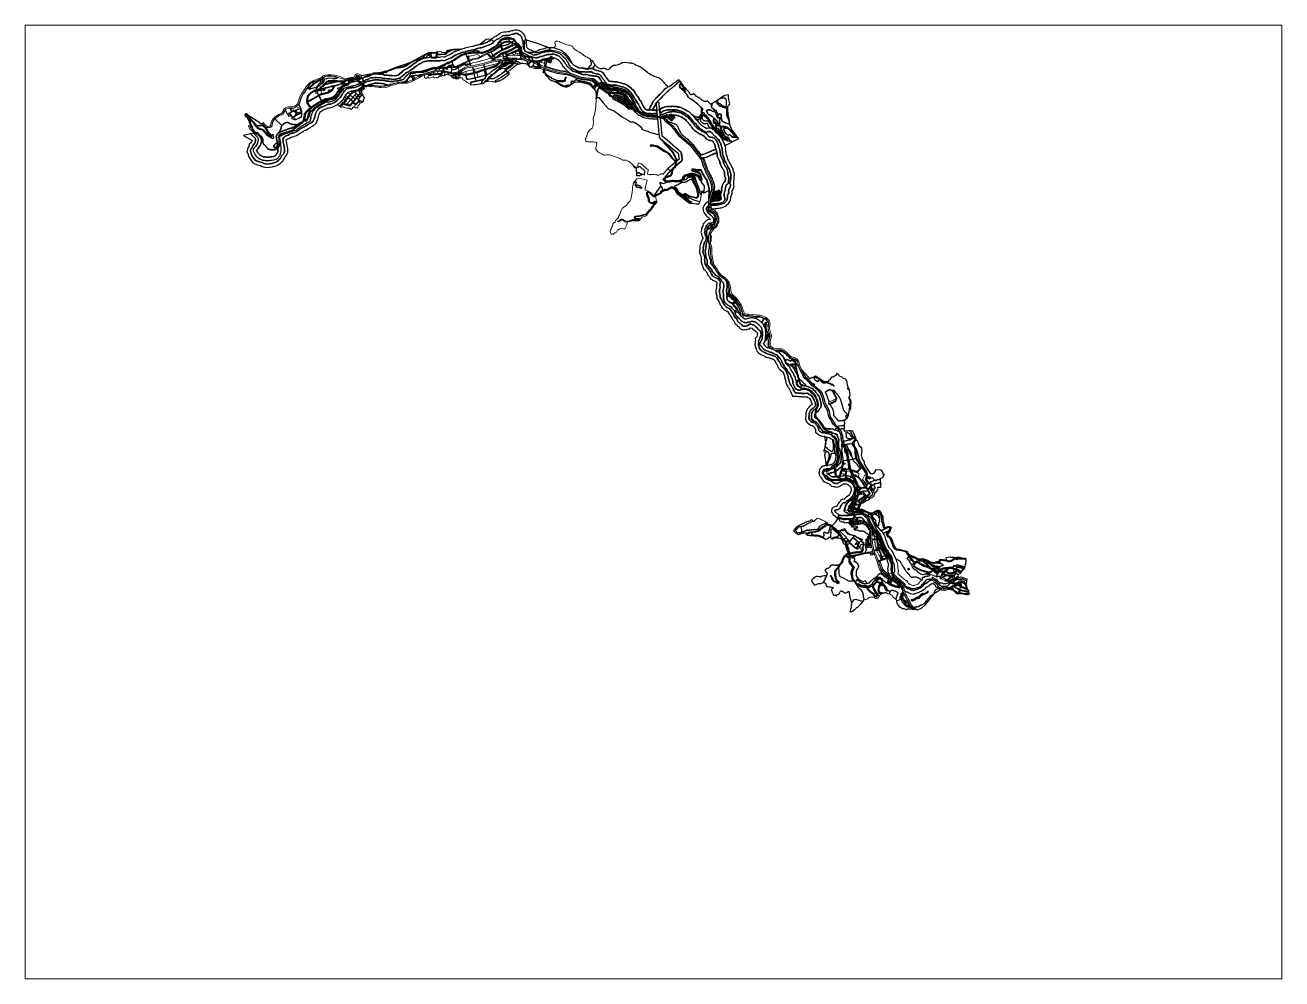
# Paper-space layout 'Layout1' of a CAD drawing. Header units: millimetres. Extents: x 26 to 231, y 20 to 176.
# The model-space entities are those that its viewports show. They can reach past a viewport. Long polylines and large blocks are cut down to what shows.
import ezdxf

# ---------------------------------------------------------------- set-up
doc = ezdxf.new("R2010")
doc.units = ezdxf.units.MM
for name, color, linetype, lineweight in [('_proposed _Primary_road_Hatch', 7, 'Continuous', 0), ('_Proposed Access Road_Hatch', 255, 'Continuous', 0), ('_Proposed bicycle track hatch', 60, 'Continuous', 30), ('_Proposed institutional precinct_hatch', 150, 'Continuous', 0), ('_proposed OS-1_hatch', 70, 'Continuous', 0), ('_proposed OS-2 _hatch', 83, 'Continuous', 0), ('_Proposed religious institution_hatch', 30, 'Continuous', 0), ('_Proposed urban Core _Hatch', 10, 'Continuous', 0), ('_Proposed UV_1_a_hatch', 31, 'Continuous', 0), ('_proposed UV_1_b_Hatch', 33, 'Continuous', 0), ('_Proposed_footpath hatch', 161, 'Continuous', 30), ('_Proposed_parking', 253, 'Continuous', 30), ('_Propossed _Secondary_road_Hatch', 251, 'Continuous', 0), ('E1', 108, 'Continuous', 30), ('E2', 106, 'Continuous', 30), ('E4', 53, 'Continuous', 30)]:
    doc.layers.add(name, color=color, linetype=linetype, lineweight=lineweight)
for name, color, linetype in [('_Proposed Service-1 hatch', 210, 'Continuous'), ('_proposed Tertiary_road_Hatch', 252, 'Continuous'), ('Proposed_truck parking hatch', 253, 'Continuous'), ('Service-S2', 192, 'Continuous')]:
    doc.layers.add(name, color=color, linetype=linetype)
doc.layers.add('_proposed UV_2_Hatch', color=53, linetype='Continuous', lineweight=0, true_color=0xf2d64a)
doc.layers.add('water', color=140, linetype='Continuous', lineweight=30, true_color=0x00cdfe)

msp = doc.modelspace()

# ---------------------------------------------------------------- hatches: boundary and pattern name
at = {"layer": 'Proposed_truck parking hatch'}
h = msp.add_hatch(color=256, dxfattribs=at)
h.dxf.hatch_style = 1
h.paths.add_polyline_path([(238303, 473471), (238303, 473459), (238339, 473432), (238339, 473445)])
h = msp.add_hatch(color=256, dxfattribs=at)
h.dxf.hatch_style = 1
edge = h.paths.add_edge_path()
edge.add_line((238335, 473474), (238321, 473474))
edge.add_arc((238326, 473471), 6, 152.48, 235.5296)
edge.add_line((238323, 473466), (238335, 473458))
edge.add_line((238335, 473458), (238344, 473458))
edge.add_line((238344, 473458), (238346, 473459))
edge.add_arc((238344, 473460), 2, 321.5131, 402.4854)
edge.add_line((238346, 473462), (238335, 473474))
h = msp.add_hatch(color=256, dxfattribs=at)
h.dxf.hatch_style = 1
edge = h.paths.add_edge_path()
edge.add_line((238361, 473471), (238359, 473474))
edge.add_line((238359, 473474), (238352, 473480))
edge.add_line((238352, 473480), (238348, 473484))
edge.add_line((238348, 473484), (238347, 473485))
edge.add_line((238347, 473485), (238335, 473482))
edge.add_line((238335, 473482), (238350, 473466))
edge.add_arc((238344, 473460), 8, 7.1853, 42.4854, ccw=False)
edge.add_line((238352, 473461), (238366, 473465))
edge.add_line((238366, 473465), (238365, 473467))
edge.add_line((238365, 473467), (238361, 473471))
h = msp.add_hatch(color=256, dxfattribs=at)
h.dxf.hatch_style = 1
h.paths.add_polyline_path([(238353, 473458), (238343, 473446), (238353, 473438), (238356, 473441), (238359, 473446), (238363, 473451)])
h = msp.add_hatch(color=256, dxfattribs=at)
h.dxf.hatch_style = 1
h.paths.add_polyline_path([(238718, 472791), (238710, 472799), (238692, 472732), (238700, 472725), (238701, 472726)])
edge = h.paths.add_edge_path()
edge.add_line((238736, 472789), (238735, 472789))
edge.add_line((238735, 472789), (238723, 472782))
edge.add_arc((238731, 472780), 8, 161.5514, 165.1349)
edge.add_line((238723, 472782), (238712, 472740))
edge.add_arc((238718, 472739), 6, 165.1349, 219.4689)
edge.add_line((238713, 472735), (238723, 472740))
edge.add_line((238723, 472740), (238736, 472789))
h = msp.add_hatch(color=256, dxfattribs=at)
h.dxf.hatch_style = 1
edge = h.paths.add_edge_path()
edge.add_line((238764, 472722), (238767, 472724))
edge.add_line((238767, 472724), (238762, 472732))
edge.add_line((238762, 472732), (238712, 472726))
edge.add_arc((238713, 472718), 8, 97.0573, 108.1534)
edge.add_line((238711, 472726), (238716, 472716))
edge.add_line((238716, 472716), (238724, 472718))
edge.add_line((238724, 472718), (238729, 472718))
edge.add_line((238729, 472718), (238733, 472719))
edge.add_line((238733, 472719), (238738, 472719))
edge.add_line((238738, 472719), (238743, 472719))
edge.add_line((238743, 472719), (238750, 472720))
edge.add_line((238750, 472720), (238755, 472721))
edge.add_line((238755, 472721), (238760, 472722))
edge.add_line((238760, 472722), (238764, 472722))
edge = h.paths.add_edge_path()
edge.add_line((238768, 472814), (238737, 472806))
edge.add_line((238737, 472806), (238730, 472794))
edge.add_arc((238730, 472802), 8, 273.5438, 284.4711)
edge.add_line((238732, 472794), (238763, 472802))
edge.add_line((238763, 472802), (238768, 472814))
h = msp.add_hatch(color=256, dxfattribs=at)
h.dxf.hatch_style = 1
edge = h.paths.add_edge_path()
edge.add_arc((238738, 472784), 6, 345.1349, 365.2593)
edge.add_line((238744, 472784), (238736, 472789))
edge.add_line((238736, 472789), (238736, 472789))
edge.add_line((238736, 472789), (238723, 472741))
edge.add_line((238723, 472741), (238731, 472736))
edge.add_arc((238727, 472740), 6, 323.0788, 345.1349)
edge.add_line((238732, 472738), (238744, 472782))
h = msp.add_hatch(color=256, dxfattribs=at)
h.dxf.hatch_style = 1
edge = h.paths.add_edge_path()
edge.add_line((238763, 472791), (238751, 472784))
edge.add_line((238751, 472784), (238740, 472744))
edge.add_arc((238746, 472742), 6, 165.1349, 191.1557)
edge.add_line((238740, 472741), (238751, 472748))
edge.add_line((238751, 472748), (238763, 472791))
h = msp.add_hatch(color=256, dxfattribs=at)
h.dxf.hatch_style = 1
h.paths.add_polyline_path([(238767, 472767), (238767, 472770), (238759, 472775), (238751, 472748), (238750, 472743), (238759, 472738)])

# ---------------------------------------------------------------- linework, layer by layer
at = {"layer": '_proposed _Primary_road_Hatch'}
msp.add_line((240168, 469551), (240161, 469568), dxfattribs=at)
for points in [[(235605, 473755), (235608, 473753), (235622, 473747), (235634, 473744), (235643, 473744), (235665, 473745), (235689, 473745), (235712, 473744), (235740, 473741), (235754, 473737), (235771, 473736), (235822, 473741), (235835, 473745), (235852, 473753), (235868, 473757), (235892, 473762), (235917, 473770), (235950, 473775), (235987, 473775), (235998, 473776), (236010, 473778), (236035, 473787), (236054, 473797), (236077, 473811), (236105, 473825), (236119, 473832), (236128, 473835), (236150, 473845), (236175, 473854), (236211, 473864), (236251, 473877), (236277, 473879), (236308, 473877), (236325, 473874), (236342, 473871), (236368, 473865), (236394, 473860), (236423, 473858), (236435, 473859), (236441, 473861), (236453, 473868), (236481, 473885), (236510, 473902), (236531, 473910), (236551, 473913), (236589, 473919), (236658, 473935), (236710, 473950), (236749, 473961), (236797, 473970), (236835, 473976), (236881, 473987), (236898, 473988), (236932, 473986), (236974, 473985), (237014, 473982), (237040, 473980), (237073, 473973), (237106, 473964), (237135, 473953), (237156, 473942), (237186, 473924), (237208, 473914), (237244, 473900), (237258, 473896), (237284, 473888), (237320, 473877), (237354, 473870), (237382, 473866), (237409, 473861), (237420, 473859), (237452, 473848), (237471, 473843), (237500, 473831), (237522, 473821), (237544, 473817), (237586, 473811), (237617, 473808), (237635, 473806), (237648, 473804), (237659, 473798), (237666, 473793), (237678, 473782), (237683, 473776), (237696, 473759), (237700, 473746), (237704, 473741), (237712, 473735), (237721, 473725), (237727, 473719), (237739, 473712), (237749, 473706), (237762, 473696), (237773, 473689), (237776, 473688), (237786, 473686), (237803, 473683), (237825, 473682), (237835, 473681), (237854, 473681), (237867, 473681), (237884, 473679), (237899, 473674), (237916, 473668), (237927, 473661), (237938, 473653), (237950, 473643), (237960, 473631), (237974, 473613), (237986, 473597), (237994, 473584), (238010, 473562), (238024, 473545), (238040, 473525), (238044, 473522), (238053, 473515), (238072, 473501), (238079, 473496), (238099, 473486), (238109, 473483), (238132, 473478), (238150, 473476), (238174, 473475), (238220, 473470), (238235, 473468), (238246, 473466), (238263, 473462), (238274, 473457), (238290, 473448), (238278, 473442), (238270, 473446), (238259, 473450), (238244, 473454), (238234, 473456), (238219, 473458), (238171, 473463), (238150, 473464), (238131, 473466), (238106, 473471), (238094, 473475), (238074, 473486), (238064, 473491), (238046, 473506), (238037, 473512), (238033, 473516), (238014, 473537), (238001, 473554), (237984, 473578), (237976, 473590), (237964, 473606), (237951, 473623), (237942, 473635), (237931, 473644), (237921, 473651), (237910, 473657), (237895, 473663), (237882, 473667), (237866, 473669), (237854, 473669), (237833, 473669), (237824, 473670), (237802, 473671), (237783, 473674), (237773, 473676), (237767, 473679), (237756, 473687), (237742, 473696), (237733, 473702), (237720, 473709), (237712, 473717), (237703, 473726), (237695, 473732), (237688, 473741), (237685, 473753), (237674, 473769), (237670, 473774), (237660, 473783), (237652, 473788), (237644, 473793), (237634, 473794), (237616, 473796), (237585, 473800), (237543, 473805), (237519, 473810), (237495, 473820), (237467, 473831), (237449, 473836), (237417, 473847), (237407, 473850), (237380, 473854), (237352, 473858), (237317, 473866), (237281, 473876), (237252, 473885), (237240, 473888), (237203, 473903), (237180, 473914), (237150, 473931), (237130, 473942), (237102, 473952), (237071, 473961), (237039, 473968), (237013, 473970), (236973, 473973), (236932, 473974), (236897, 473976), (236882, 473975), (236836, 473964), (236799, 473958), (236751, 473949), (236713, 473939), (236661, 473923), (236593, 473908), (236554, 473901), (236534, 473898), (236515, 473891), (236488, 473875), (236459, 473857), (236446, 473849), (236437, 473847), (236424, 473846), (236392, 473847), (236368, 473853), (236340, 473859), (236323, 473862), (236305, 473865), (236278, 473867), (236253, 473865), (236213, 473852), (236178, 473842), (236154, 473833), (236124, 473821), (236111, 473814), (236082, 473800), (236060, 473787), (236040, 473776), (236013, 473766), (236000, 473764), (235987, 473763), (235952, 473763), (235920, 473759), (235894, 473750), (235871, 473746), (235857, 473742), (235839, 473734), (235824, 473729), (235771, 473724), (235753, 473725), (235738, 473729), (235711, 473732), (235688, 473733), (235666, 473733), (235643, 473732), (235633, 473732), (235616, 473736), (235603, 473745), (235599, 473749)], [(235583, 473777), (235605, 473755), (235599, 473749), (235574, 473769), (235576, 473770)]]:
    msp.add_lwpolyline(points, close=True, dxfattribs=at)
for points in [[(235583, 473777), (235576, 473784), (235573, 473788), (235573, 473790), (235573, 473791), (235574, 473795), (235590, 473811), (235594, 473820), (235595, 473831), (235589, 473838), (235562, 473845), (235554, 473846), (235547, 473844), (235542, 473840), (235539, 473836), (235529, 473814), (235527, 473811), (235526, 473810), (235523, 473808), (235512, 473802), (235505, 473799), (235497, 473798), (235487, 473798), (235462, 473804), (235429, 473812), (235408, 473821), (235392, 473826), (235358, 473833), (235329, 473838), (235295, 473837), (235277, 473834), (235264, 473830), (235257, 473827), (235247, 473820), (235237, 473814), (235226, 473809), (235202, 473798), (235173, 473786), (235158, 473779), (235144, 473772), (235121, 473750), (235109, 473736), (235082, 473694), (235072, 473681), (235065, 473673), (235063, 473670), (235049, 473641), (235042, 473626), (235038, 473605), (235035, 473594), (235028, 473581), (235022, 473573), (235020, 473571), (235006, 473560), (235000, 473558), (234995, 473557), (234985, 473555), (234959, 473553), (234949, 473553), (234936, 473550), (234923, 473544), (234915, 473540), (234911, 473536), (234905, 473527), (234903, 473522), (234896, 473507), (234893, 473502), (234891, 473500), (234890, 473498), (234886, 473497), (234881, 473494), (234869, 473490), (234861, 473487), (234852, 473481), (234834, 473468), (234824, 473459), (234812, 473447), (234802, 473430), (234797, 473422), (234794, 473414), (234792, 473404), (234790, 473391), (234788, 473386), (234786, 473384), (234782, 473382), (234763, 473379), (234759, 473380), (234754, 473382), (234750, 473385), (234742, 473392), (234736, 473399), (234731, 473407), (234726, 473414), (234716, 473407), (234721, 473400), (234726, 473392), (234733, 473384), (234742, 473375), (234748, 473371), (234756, 473368), (234763, 473367), (234785, 473370), (234793, 473374), (234800, 473381), (234802, 473388), (234803, 473402), (234805, 473410), (234808, 473417), (234812, 473423), (234822, 473440), (234832, 473451), (234839, 473457), (234859, 473471), (234866, 473476), (234873, 473479), (234886, 473483), (234891, 473486), (234897, 473489), (234900, 473492), (234903, 473495), (234907, 473502), (234913, 473517), (234917, 473524), (234920, 473528), (234922, 473529), (234929, 473534), (234941, 473539), (234950, 473541), (234959, 473541), (234986, 473543), (234998, 473545), (235003, 473546), (235011, 473550), (235029, 473563), (235032, 473566), (235038, 473574), (235046, 473589), (235050, 473602), (235054, 473623), (235060, 473636), (235072, 473660), (235075, 473666), (235081, 473673), (235092, 473688), (235119, 473729), (235130, 473742), (235151, 473762), (235164, 473769), (235177, 473775), (235206, 473787), (235231, 473798), (235243, 473803), (235253, 473810), (235265, 473816, -0.131842), (235267, 473818), (235280, 473822), (235297, 473825), (235328, 473826), (235355, 473821), (235390, 473814), (235403, 473809), (235426, 473801), (235459, 473792), (235486, 473786), (235498, 473786), (235509, 473788), (235517, 473791), (235529, 473797), (235534, 473800), (235536, 473803), (235539, 473807), (235549, 473830), (235551, 473832), (235553, 473833), (235555, 473834), (235561, 473833), (235581, 473828), (235582, 473827), (235582, 473823), (235580, 473819), (235563, 473800), (235560, 473793), (235561, 473788), (235563, 473783), (235567, 473776), (235574, 473769)], [(238694, 472664), (238695, 472662), (238698, 472644), (238704, 472633), (238714, 472626), (238721, 472620), (238743, 472596), (238747, 472589), (238752, 472573), (238753, 472563), (238754, 472558), (238753, 472552), (238752, 472544), (238746, 472528), (238743, 472520), (238739, 472508), (238727, 472485), (238718, 472472), (238705, 472456), (238699, 472448), (238691, 472429), (238689, 472420), (238687, 472404), (238684, 472383), (238685, 472353), (238691, 472335), (238696, 472318), (238700, 472298), (238700, 472281), (238699, 472267), (238701, 472250), (238704, 472232), (238707, 472214), (238708, 472203), (238715, 472172), (238722, 472151), (238727, 472144), (238738, 472128), (238751, 472108), (238762, 472089), (238775, 472071), (238781, 472066), (238803, 472049), (238811, 472044), (238820, 472038), (238827, 472031), (238837, 472022), (238855, 471996), (238862, 471975), (238867, 471957), (238868, 471936), (238869, 471925), (238873, 471902), (238876, 471898), (238896, 471879), (238910, 471867), (238929, 471848), (238942, 471827), (238960, 471798), (238966, 471785), (238971, 471771), (238974, 471759), (238983, 471736), (238986, 471728), (238989, 471724), (238996, 471719), (239000, 471718), (239005, 471717), (239031, 471716), (239067, 471714), (239095, 471708), (239127, 471707), (239147, 471703), (239175, 471691), (239186, 471682), (239207, 471657), (239212, 471649), (239216, 471635), (239213, 471618), (239210, 471593), (239214, 471577), (239221, 471555), (239225, 471541), (239230, 471524), (239230, 471518), (239227, 471508), (239220, 471488), (239217, 471469), (239216, 471449), (239218, 471442), (239221, 471434), (239228, 471427), (239243, 471419), (239264, 471411), (239273, 471411), (239298, 471410), (239315, 471410), (239321, 471409), (239328, 471406), (239333, 471402), (239337, 471398), (239364, 471376), (239378, 471361), (239383, 471356), (239387, 471351), (239402, 471343), (239408, 471340), (239433, 471331), (239439, 471329), (239448, 471324), (239453, 471320), (239458, 471315), (239463, 471310), (239468, 471302), (239473, 471285), (239484, 471250), (239494, 471230), (239499, 471218), (239508, 471205), (239523, 471173), (239531, 471160), (239544, 471150), (239560, 471133), (239571, 471122), (239573, 471120), (239591, 471097), (239595, 471093), (239611, 471082), (239625, 471071), (239639, 471059), (239653, 471046), (239670, 471026), (239678, 471014), (239688, 470989), (239696, 470960), (239701, 470935), (239714, 470909), (239721, 470897), (239736, 470868), (239739, 470857), (239743, 470839), (239745, 470825), (239750, 470807), (239758, 470795), (239765, 470785), (239777, 470763), (239787, 470747), (239795, 470736), (239815, 470721), (239821, 470716), (239827, 470710), (239835, 470698), (239843, 470681), (239853, 470654), (239857, 470639), (239859, 470621), (239863, 470590), (239866, 470582), (239872, 470568), (239874, 470564, 0.134289), (239878, 470559), (239884, 470544), (239893, 470519), (239897, 470506), (239901, 470496), (239908, 470469), (239912, 470443), (239917, 470423), (239918, 470422), (239919, 470416), (239920, 470410), (239922, 470398), (239922, 470395), (239923, 470389), (239924, 470387), (239925, 470380), (239926, 470374), (239928, 470366), (239930, 470357), (239931, 470351), (239932, 470348), (239933, 470345), (239935, 470340), (239938, 470331), (239943, 470321), (239945, 470315), (239955, 470297), (239959, 470288), (239972, 470261), (239981, 470238), (239985, 470230, 0.107994), (239986, 470223), (239998, 470194), (240005, 470174), (240007, 470149), (240007, 470141), (240004, 470120), (239997, 470103), (239992, 470093), (239987, 470085), (239981, 470077), (239971, 470063), (239959, 470040), (239951, 470024), (239946, 470012), (239944, 470002), (239945, 469993), (239953, 469969), (239972, 469922), (239975, 469917), (239981, 469908), (239986, 469901), (239991, 469897), (239997, 469894), (240000, 469892), (240007, 469890), (240015, 469889), (240026, 469888), (240037, 469887), (240047, 469886), (240054, 469884), (240071, 469875), (240078, 469869), (240085, 469860), (240114, 469813), (240122, 469800), (240124, 469791), (240121, 469775), (240120, 469756), (240118, 469744), (240121, 469715), (240123, 469695), (240123, 469693), (240126, 469670), (240129, 469659), (240129, 469656), (240131, 469650), (240132, 469644), (240133, 469640), (240134, 469636), (240134, 469633), (240135, 469629), (240143, 469606), (240151, 469591), (240154, 469586), (240161, 469568), (240168, 469551), (240175, 469530), (240180, 469515), (240182, 469507), (240184, 469501), (240186, 469494), (240188, 469487), (240190, 469483), (240192, 469477), (240195, 469468), (240198, 469460), (240201, 469454), (240204, 469448), (240207, 469442), (240211, 469437), (240214, 469433), (240217, 469430), (240219, 469428), (240224, 469424), (240231, 469420), (240237, 469416), (240243, 469412), (240248, 469410), (240272, 469396), (240287, 469389), (240300, 469383), (240307, 469379), (240319, 469371), (240329, 469363), (240339, 469355), (240349, 469346), (240361, 469336), (240366, 469331), (240372, 469327), (240381, 469319), (240386, 469313), (240391, 469306), (240394, 469299), (240400, 469289), (240403, 469282), (240406, 469271), (240408, 469264), (240410, 469253), (240414, 469243), (240419, 469234), (240428, 469218), (240435, 469205), (240441, 469194), (240445, 469186), (240454, 469170), (240462, 469156), (240473, 469135), (240485, 469120), (240509, 469102), (240493, 469098), (240474, 469114), (240463, 469129), (240451, 469150), (240443, 469164), (240435, 469181), (240431, 469189), (240425, 469200), (240417, 469212), (240408, 469228), (240403, 469238), (240398, 469250), (240397, 469262), (240395, 469268), (240391, 469277), (240389, 469284), (240383, 469294), (240379, 469303), (240375, 469307), (240372, 469310), (240370, 469312), (240364, 469317), (240358, 469322), (240353, 469327), (240347, 469332), (240342, 469337), (240336, 469342), (240331, 469346), (240326, 469350), (240322, 469354), (240316, 469358), (240312, 469361), (240307, 469365), (240301, 469368), (240294, 469372), (240289, 469375), (240286, 469376), (240282, 469378), (240266, 469385), (240231, 469406), (240218, 469414), (240208, 469422), (240202, 469430), (240194, 469442), (240187, 469456), (240181, 469473), (240177, 469483), (240168, 469511), (240164, 469526), (240157, 469547), (240150, 469563), (240143, 469580), (240138, 469589), (240132, 469600), (240124, 469624), (240121, 469638), (240120, 469641), (240119, 469647), (240118, 469652), (240114, 469667), (240111, 469691), (240111, 469694), (240109, 469714), (240106, 469744), (240108, 469757), (240110, 469777), (240112, 469790), (240110, 469796), (240104, 469806), (240074, 469854), (240069, 469861), (240064, 469865), (240047, 469873), (240045, 469874), (240036, 469875), (240026, 469876), (240014, 469877), (240004, 469878), (239996, 469881), (239990, 469883), (239984, 469887), (239977, 469893), (239971, 469900), (239964, 469912), (239961, 469922), (239941, 469968), (239941, 469968), (239933, 469991), (239932, 470002), (239934, 470015), (239940, 470029), (239948, 470046), (239961, 470069), (239972, 470084), (239977, 470092), (239981, 470099), (239987, 470108), (239993, 470123), (239995, 470142), (239995, 470148), (239993, 470171), (239987, 470190), (239975, 470218), (239971, 470224), (239967, 470232), (239958, 470255), (239946, 470282), (239942, 470290), (239931, 470309), (239929, 470316), (239925, 470326), (239921, 470334), (239919, 470339), (239918, 470343), (239917, 470348), (239915, 470353), (239914, 470363), (239912, 470371), (239910, 470377), (239909, 470383), (239909, 470386), (239907, 470393), (239907, 470396), (239905, 470407), (239904, 470413), (239903, 470418), (239903, 470420), (239898, 470439), (239893, 470466), (239886, 470492), (239883, 470501), (239879, 470514), (239871, 470539), (239864, 470553, 0.066945), (239863, 470560), (239861, 470564), (239855, 470578), (239852, 470588), (239847, 470619), (239846, 470637), (239842, 470650), (239831, 470677), (239824, 470692), (239818, 470703), (239814, 470707), (239809, 470711), (239786, 470729), (239777, 470740), (239766, 470758), (239755, 470779), (239749, 470788), (239739, 470802), (239733, 470823), (239731, 470837), (239727, 470854), (239724, 470864), (239711, 470891), (239703, 470904), (239691, 470930), (239684, 470957), (239676, 470986), (239667, 471008), (239660, 471019), (239644, 471037), (239631, 471050), (239618, 471062), (239603, 471073), (239586, 471085), (239582, 471090), (239573, 471101), (239565, 471111), (239560, 471117), (239551, 471124), (239547, 471129), (239536, 471141), (239530, 471146), (239523, 471151), (239513, 471168), (239497, 471200), (239490, 471209), (239486, 471218), (239483, 471224), (239473, 471245), (239461, 471283), (239459, 471294), (239453, 471303), (239450, 471307), (239448, 471308), (239445, 471311), (239441, 471314), (239435, 471318), (239430, 471319), (239402, 471329), (239397, 471333), (239379, 471342), (239377, 471344), (239374, 471348), (239370, 471353), (239356, 471367), (239329, 471390), (239326, 471393), (239323, 471395), (239317, 471397), (239314, 471398), (239296, 471398), (239272, 471399), (239261, 471399), (239238, 471408), (239220, 471418), (239211, 471427), (239206, 471438), (239204, 471448), (239205, 471471), (239208, 471491), (239215, 471511), (239218, 471520), (239218, 471523), (239214, 471537), (239209, 471552), (239202, 471573), (239198, 471594), (239202, 471620), (239203, 471634), (239201, 471644), (239197, 471650), (239177, 471674), (239168, 471681), (239143, 471691), (239126, 471695), (239094, 471696), (239064, 471702), (239032, 471704), (239004, 471705), (238998, 471706), (238991, 471708), (238981, 471715), (238976, 471722), (238972, 471731), (238963, 471755), (238960, 471767), (238955, 471780), (238950, 471792), (238932, 471821), (238920, 471840), (238903, 471858), (238888, 471870), (238867, 471890), (238861, 471898), (238857, 471923), (238856, 471937), (238855, 471954), (238850, 471972), (238844, 471991), (238828, 472014), (238824, 472017), (238818, 472023), (238812, 472029), (238804, 472034), (238796, 472039), (238774, 472056), (238766, 472063), (238752, 472083), (238741, 472102), (238728, 472121), (238717, 472137), (238711, 472146), (238703, 472170), (238696, 472201), (238695, 472213), (238692, 472230), (238689, 472248), (238687, 472266), (238688, 472282), (238688, 472297), (238684, 472314), (238679, 472331), (238673, 472351), (238672, 472384), (238675, 472406), (238677, 472423), (238680, 472433), (238689, 472455), (238695, 472463), (238709, 472479), (238717, 472491), (238728, 472512), (238731, 472523), (238734, 472532), (238740, 472547), (238741, 472553), (238742, 472558), (238741, 472562), (238740, 472570), (238736, 472584), (238733, 472590), (238712, 472612), (238695, 472625), (238686, 472640), (238685, 472649), (238683, 472661)]]:
    msp.add_lwpolyline(points, format="xyb", dxfattribs=at)
for points in [[(238278, 473442), (238283, 473435), (238288, 473427), (238293, 473421), (238306, 473410), (238333, 473389), (238341, 473382), (238351, 473372), (238356, 473366), (238361, 473360), (238371, 473349), (238383, 473332), (238399, 473310), (238411, 473295), (238419, 473286), (238433, 473272), (238444, 473264), (238456, 473254), (238480, 473235), (238509, 473210), (238516, 473203), (238537, 473178), (238552, 473159), (238567, 473140), (238576, 473128), (238587, 473114), (238597, 473098), (238608, 473083), (238617, 473057), (238629, 473020), (238637, 473001), (238653, 472963), (238676, 472920), (238686, 472897), (238690, 472882), (238696, 472863), (238699, 472847), (238700, 472840), (238701, 472833), (238699, 472820), (238696, 472806), (238691, 472784), (238686, 472769), (238681, 472749), (238677, 472740), (238671, 472720), (238670, 472713), (238671, 472699), (238673, 472691), (238684, 472694), (238683, 472701), (238682, 472713), (238682, 472718), (238689, 472736), (238692, 472746), (238697, 472766), (238702, 472780), (238708, 472804), (238711, 472818), (238713, 472833), (238712, 472842), (238711, 472849), (238707, 472866), (238702, 472886), (238697, 472902), (238687, 472925), (238664, 472969), (238648, 473005), (238640, 473024), (238629, 473061), (238619, 473089), (238607, 473104), (238597, 473121), (238586, 473136), (238577, 473147), (238562, 473166), (238546, 473186), (238525, 473211), (238518, 473219), (238488, 473244), (238464, 473263), (238451, 473273), (238437, 473285), (238428, 473294), (238420, 473303), (238409, 473317), (238393, 473339), (238381, 473356), (238370, 473368), (238365, 473374), (238359, 473380), (238349, 473391), (238341, 473398), (238313, 473419), (238302, 473429), (238298, 473434), (238294, 473441), (238290, 473448)], [(238684, 472694), (238694, 472664), (238683, 472661), (238673, 472691)], [(239866, 470553), (239872, 470539), (239881, 470514), (239885, 470501), (239888, 470493), (239895, 470466), (239899, 470440), (239900, 470438)], [(239902, 470438), (239902, 470440), (239897, 470467), (239890, 470493), (239887, 470502), (239883, 470515), (239875, 470540), (239868, 470554)], [(239874, 470556), (239880, 470542), (239889, 470517), (239893, 470504), (239896, 470495), (239904, 470468), (239908, 470442), (239913, 470422), (239913, 470421), (239915, 470415), (239916, 470409), (239918, 470397), (239918, 470394), (239919, 470388), (239920, 470386), (239921, 470379), (239922, 470373), (239924, 470365), (239926, 470356), (239927, 470350), (239928, 470347), (239929, 470344), (239931, 470340)], [(239933, 470341), (239931, 470345), (239930, 470347), (239930, 470351), (239928, 470356), (239926, 470365), (239925, 470374), (239923, 470380), (239922, 470386), (239922, 470389), (239921, 470395), (239920, 470398), (239918, 470410), (239917, 470415), (239916, 470421), (239915, 470423), (239910, 470442), (239906, 470469), (239899, 470496), (239896, 470505), (239892, 470518), (239883, 470543), (239877, 470557)]]:
    msp.add_lwpolyline(points, dxfattribs=at)
for points in [[(239865, 470563, -0.045347), (239866, 470553), (239868, 470554, -0.010392)], [(239870, 470565, 0.022207), (239874, 470556), (239877, 470557, -0.073026)], [(239900, 470438), (239901, 470432, 0.10901), (239902, 470438)], [(239905, 470416), (239906, 470413), (239906, 470410), (239909, 470411, 0.108357)], [(240167, 469744, 0.144639), (240166, 469739), (240167, 469726), (240173, 469728), (240176, 469728), (240179, 469729), (240171, 469743, 0.47381)]]:
    msp.add_lwpolyline(points, format="xyb", close=True, dxfattribs=at)
at = {"layer": '_Proposed Access Road_Hatch'}
for points in [[(236671, 473825), (236707, 473839), (236697, 473877, -0.409993), (236701, 473884), (236691, 473881), (236685, 473880, -0.409375), (236693, 473875), (236700, 473847, -0.385539), (236697, 473840), (236669, 473829), (236593, 473810), (236537, 473799, -0.373351), (236531, 473803), (236522, 473827, -0.456857), (236527, 473835), (236522, 473834, -0.098619), (236512, 473834, -0.264257), (236517, 473830), (236529, 473793), (236594, 473805)], [(236692, 473894), (236684, 473924, -0.409553), (236688, 473931), (236671, 473926, -0.418889), (236678, 473922), (236686, 473892, -0.409995), (236682, 473885), (236682, 473885), (236689, 473887), (236700, 473890, -0.418445)], [(236842, 473894, -0.170934), (236846, 473895), (236871, 473890, -0.070521), (236872, 473889), (236875, 473894, -0.073561), (236873, 473894), (236846, 473900, 0.170934), (236842, 473899), (236829, 473892), (236803, 473880, 0.077149), (236802, 473879), (236787, 473865), (236778, 473857), (236768, 473849), (236752, 473839, 0.084286), (236750, 473838), (236728, 473810, 0.614982), (236731, 473803), (236761, 473801, 0.138904), (236764, 473802), (236783, 473810), (236795, 473816), (236822, 473834), (236841, 473847), (236862, 473863), (236876, 473874, 0.070035), (236877, 473875), (236881, 473881), (236876, 473882, -0.099418), (236875, 473880), (236873, 473878, -0.06625), (236872, 473877), (236859, 473867), (236839, 473851, -0.0241), (236839, 473850), (236819, 473838), (236793, 473820), (236781, 473814), (236762, 473806, -0.110448), (236760, 473806), (236743, 473807, -0.614979), (236739, 473817), (236753, 473834, -0.084286), (236755, 473835), (236771, 473845), (236781, 473853), (236790, 473861), (236804, 473875, -0.077149), (236806, 473876), (236831, 473888)], [(236975, 473937), (236969, 473936), (236968, 473936), (236947, 473943, -0.15222), (236944, 473945, -0.05541), (236945, 473944), (236946, 473943, -0.253406), (236945, 473934, -0.343416), (236952, 473937), (236965, 473932), (236970, 473926), (236970, 473926), (236980, 473929)], [(237169, 473921), (237154, 473929, -0.399335), (237157, 473921), (237151, 473911, -0.410066), (237143, 473908), (237117, 473922), (237112, 473915), (237119, 473911), (237119, 473912, -0.359106), (237124, 473913), (237141, 473904, 0.410066), (237155, 473909), (237160, 473918, -0.429251)], [(235174, 473755), (235189, 473764), (235212, 473777), (235236, 473788), (235239, 473791), (235247, 473797), (235247, 473797), (235250, 473799), (235261, 473812), (235265, 473816), (235253, 473810), (235253, 473810), (235247, 473803, -0.032496), (235246, 473802), (235236, 473794), (235233, 473792), (235210, 473781), (235187, 473768), (235171, 473759), (235160, 473749), (235138, 473728), (235134, 473720), (235137, 473716), (235133, 473711), (235138, 473708), (235143, 473711), (235146, 473713), (235142, 473718, -0.279233), (235141, 473724, -0.125395), (235142, 473726), (235163, 473745)], [(235574, 473812), (235574, 473812, -0.171008), (235569, 473810, 0.152626), (235564, 473808), (235550, 473794), (235551, 473790), (235563, 473800)], [(235007, 473517, 0.2234), (234995, 473519), (234985, 473515, -0.118742), (234979, 473516), (234977, 473517, -0.171579), (234973, 473524), (234972, 473533, -0.449078), (234979, 473543), (234959, 473541), (234957, 473541, -0.38087), (234966, 473535), (234968, 473520, 0.171579), (234971, 473515), (234977, 473510, 0.266637), (234984, 473509), (234996, 473512, -0.32865), (235007, 473509), (235014, 473499, -0.252965), (235014, 473489), (235010, 473480, -0.085581), (235008, 473478), (234993, 473464), (234985, 473458, 0.174291), (234982, 473453), (234981, 473447), (235004, 473439), (235007, 473450), (235002, 473452, -0.578725), (234999, 473462), (235012, 473474, 0.085581), (235015, 473478), (235021, 473490), (235021, 473498), (235010, 473515, 0.111423)]]:
    msp.add_lwpolyline(points, format="xyb", close=True, dxfattribs=at)
msp.add_lwpolyline([(235527, 473591, -0.402821), (235526, 473599), (235516, 473587, -0.425699), (235524, 473587), (235541, 473572, 0.425706), (235547, 473573), (235572, 473602, -0.418438), (235581, 473603), (235581, 473603), (235585, 473607), (235577, 473614), (235547, 473579, -0.425702), (235541, 473579), (235527, 473591, -0.402821)], format="xyb", dxfattribs=at)
for points in [[(234609, 473377), (234606, 473381), (234603, 473384), (234597, 473384), (234595, 473382), (234594, 473379), (234596, 473373), (234599, 473368), (234604, 473361), (234610, 473355), (234624, 473345), (234637, 473332), (234648, 473322), (234664, 473312), (234674, 473307), (234687, 473299), (234696, 473288), (234704, 473276), (234708, 473267), (234709, 473263), (234708, 473240), (234718, 473240), (234718, 473250), (234719, 473264), (234718, 473270), (234713, 473281), (234704, 473294), (234693, 473307), (234679, 473316), (234668, 473320), (234654, 473330), (234644, 473339), (234630, 473352), (234620, 473360), (234627, 473360), (234632, 473376), (234622, 473387), (234620, 473394), (234611, 473417), (234609, 473425), (234600, 473446), (234595, 473455), (234574, 473477), (234571, 473481), (234573, 473483), (234573, 473484), (234577, 473482), (234578, 473480), (234588, 473475), (234591, 473468), (234595, 473471), (234591, 473476), (234587, 473485), (234584, 473489), (234575, 473494), (234568, 473493), (234563, 473490), (234563, 473486), (234563, 473482), (234566, 473475), (234571, 473469), (234581, 473458), (234586, 473449), (234591, 473441), (234599, 473422), (234601, 473414), (234610, 473391), (234613, 473382), (234621, 473373), (234620, 473370), (234616, 473370)], [(234595, 473471), (234594, 473470), (234591, 473468), (234588, 473475), (234584, 473476), (234584, 473476), (234582, 473478), (234582, 473478), (234578, 473480), (234577, 473482), (234576, 473482), (234577, 473481), (234578, 473479), (234580, 473476), (234581, 473475), (234582, 473474), (234584, 473473), (234585, 473470), (234587, 473468), (234588, 473466), (234592, 473461), (234594, 473460), (234596, 473457), (234598, 473454), (234600, 473453), (234604, 473448), (234605, 473447), (234609, 473442), (234610, 473441), (234611, 473440), (234613, 473436), (234614, 473436), (234615, 473436), (234617, 473434), (234619, 473432), (234620, 473431), (234621, 473430), (234623, 473428), (234625, 473429), (234626, 473426), (234629, 473425), (234631, 473422), (234630, 473421), (234631, 473420), (234635, 473415), (234636, 473415), (234638, 473412), (234639, 473411), (234640, 473409), (234643, 473407), (234644, 473404), (234645, 473403), (234649, 473394), (234652, 473388), (234656, 473381), (234660, 473379), (234661, 473378), (234662, 473377), (234664, 473376), (234665, 473374), (234666, 473373), (234668, 473370), (234671, 473368), (234673, 473367), (234673, 473365), (234675, 473364), (234677, 473363), (234679, 473361), (234681, 473360), (234685, 473358), (234689, 473355), (234691, 473354), (234696, 473353), (234698, 473353), (234704, 473352), (234706, 473351), (234708, 473350), (234711, 473349), (234714, 473347), (234715, 473346), (234717, 473346), (234720, 473343), (234723, 473340), (234725, 473340), (234726, 473339), (234728, 473336), (234731, 473334), (234735, 473330), (234736, 473329), (234739, 473326), (234740, 473326), (234741, 473325), (234744, 473320), (234746, 473318), (234748, 473316), (234749, 473314), (234752, 473310), (234754, 473309), (234755, 473307), (234758, 473304), (234762, 473300), (234764, 473298), (234766, 473296), (234767, 473296), (234769, 473293), (234771, 473292), (234773, 473291), (234774, 473290), (234776, 473289), (234780, 473287), (234782, 473286), (234785, 473284), (234789, 473281), (234792, 473280), (234794, 473279), (234795, 473278), (234799, 473276), (234801, 473276), (234802, 473276), (234808, 473274), (234811, 473274), (234812, 473274), (234814, 473277), (234815, 473280), (234815, 473280), (234815, 473284), (234814, 473290), (234811, 473301), (234812, 473308), (234810, 473309), (234808, 473307), (234807, 473305), (234804, 473306), (234800, 473305), (234797, 473306), (234794, 473307), (234788, 473311), (234786, 473313), (234783, 473315), (234782, 473317), (234779, 473320), (234778, 473321), (234776, 473324), (234774, 473327), (234772, 473330), (234770, 473333), (234766, 473339), (234765, 473340), (234761, 473347), (234759, 473350), (234758, 473353), (234756, 473356), (234755, 473358), (234753, 473360), (234753, 473362), (234752, 473363), (234751, 473364), (234749, 473367), (234747, 473370), (234747, 473372), (234746, 473373), (234742, 473375), (234733, 473384), (234729, 473389), (234729, 473389), (234722, 473393), (234716, 473387), (234722, 473384), (234727, 473381), (234728, 473379), (234731, 473377), (234736, 473373), (234737, 473372), (234740, 473370), (234741, 473368), (234741, 473366), (234744, 473362), (234744, 473362), (234745, 473359), (234747, 473357), (234748, 473356), (234749, 473353), (234752, 473349), (234753, 473348), (234754, 473347), (234756, 473343), (234757, 473341), (234759, 473338), (234760, 473337), (234762, 473333), (234763, 473331), (234764, 473329), (234765, 473328), (234766, 473327), (234766, 473325), (234768, 473323), (234769, 473320), (234771, 473319), (234772, 473317), (234773, 473316), (234775, 473314), (234779, 473310), (234781, 473308), (234782, 473306), (234783, 473305), (234784, 473305), (234786, 473302), (234788, 473301), (234788, 473301), (234790, 473298), (234793, 473296), (234794, 473295), (234794, 473295), (234799, 473293), (234799, 473293), (234800, 473290), (234797, 473289), (234794, 473288), (234791, 473290), (234789, 473292), (234786, 473292), (234786, 473292), (234783, 473294), (234779, 473296), (234776, 473299), (234773, 473299), (234770, 473302), (234770, 473302), (234767, 473304), (234764, 473308), (234762, 473309), (234762, 473310), (234760, 473312), (234758, 473314), (234756, 473317), (234754, 473319), (234753, 473320), (234751, 473322), (234749, 473324), (234747, 473327), (234746, 473328), (234745, 473329), (234741, 473333), (234740, 473335), (234738, 473337), (234736, 473338), (234735, 473339), (234734, 473341), (234733, 473343), (234731, 473343), (234730, 473345), (234729, 473346), (234726, 473348), (234726, 473349), (234722, 473352), (234721, 473351), (234719, 473353), (234718, 473354), (234715, 473356), (234714, 473355), (234711, 473357), (234708, 473358), (234705, 473358), (234701, 473359), (234698, 473360), (234697, 473361), (234695, 473361), (234692, 473363), (234689, 473366), (234688, 473366), (234686, 473367), (234684, 473368), (234683, 473369), (234679, 473371), (234677, 473374), (234674, 473376), (234673, 473378), (234671, 473379), (234669, 473383), (234667, 473384), (234663, 473389), (234660, 473394), (234659, 473395), (234653, 473403), (234648, 473409), (234645, 473414), (234641, 473419), (234637, 473423), (234633, 473426), (234630, 473431), (234626, 473435), (234622, 473439), (234619, 473442), (234613, 473448), (234609, 473454), (234603, 473461)]]:
    msp.add_lwpolyline(points, close=True, dxfattribs=at)
at = {"layer": '_Proposed bicycle track hatch'}
for points in [[(236331, 473922, 0.015081), (236340, 473928, 0.036487), (236348, 473935, -0.089763), (236352, 473938, -0.260958), (236360, 473938, 0.230977), (236372, 473939, 0.015042), (236380, 473945), (236388, 473949), (236399, 473955), (236420, 473968), (236431, 473977), (236444, 473985), (236459, 473995), (236496, 474013), (236520, 474020), (236550, 474028, -0.056439), (236585, 474031), (236644, 474031, 0.020793), (236666, 474030, 0.05896), (236695, 474037), (236711, 474045), (236725, 474052), (236735, 474057), (236747, 474064), (236755, 474069), (236787, 474087), (236794, 474093), (236798, 474095), (236802, 474097), (236806, 474104, -0.037119), (236814, 474116), (236819, 474123, -0.007719), (236827, 474131, -0.014694), (236832, 474137, -0.033651), (236843, 474147, -0.072421), (236853, 474151, -0.049042), (236862, 474152, 0.006559), (236882, 474153), (236899, 474155, -0.018248), (236910, 474155), (236919, 474155), (236926, 474155, -0.037379), (236931, 474154, -0.117098), (236941, 474149), (236946, 474144), (236952, 474134), (236965, 474119), (236980, 474107), (237001, 474081), (236999, 474062), (237003, 474043), (237003, 474038, 0.061886), (237007, 474035, 0.051069), (237008, 474034, 0.001874), (237009, 474034), (237010, 474032, -0.038741), (237011, 474030), (237011, 474027), (237010, 474027, 0.175676), (237011, 474024), (237018, 474018, 0.060631), (237024, 474014), (237027, 474013), (237033, 474009), (237036, 474005), (237040, 474002, 0.074613), (237043, 474001), (237048, 474000), (237057, 473999), (237062, 473998), (237068, 473996), (237074, 473995), (237080, 473994), (237083, 473993, -0.038323), (237100, 473988), (237104, 473985, -0.134789), (237108, 473981), (237110, 473974), (237111, 473965, -0.005464), (237112, 473961), (237115, 473960, -0.109986), (237113, 473965), (237112, 473975), (237110, 473981, 0.138622), (237105, 473987), (237101, 473990, 0.038688), (237084, 473995), (237080, 473996), (237075, 473997), (237068, 473998), (237063, 474000), (237058, 474001), (237048, 474002), (237044, 474003, -0.072205), (237041, 474004), (237037, 474007), (237034, 474011), (237028, 474015), (237024, 474016, -0.058553), (237019, 474020), (237013, 474025, -0.145762), (237012, 474026), (237012, 474027), (237013, 474030, 0.047092), (237012, 474033), (237010, 474035, -0.002715), (237009, 474036, -0.063916), (237008, 474036, -0.054015), (237005, 474039), (237004, 474043), (237002, 474061), (237004, 474081), (236983, 474110), (236967, 474121), (236955, 474135), (236951, 474142), (236943, 474151, 0.119204), (236932, 474156, 0.037397), (236926, 474157), (236919, 474157), (236910, 474157, 0.018444), (236899, 474157), (236882, 474155, -0.006537), (236862, 474154, 0.048506), (236853, 474152, 0.073572), (236842, 474149, 0.034067), (236831, 474139, 0.014599), (236825, 474133, 0.007786), (236818, 474124), (236813, 474117, 0.036897), (236804, 474105), (236801, 474099), (236797, 474097), (236793, 474094), (236786, 474089), (236754, 474071), (236746, 474066), (236734, 474059), (236724, 474053), (236710, 474047), (236694, 474038, -0.058431), (236666, 474032, -0.020776), (236644, 474033), (236585, 474033, 0.056504), (236550, 474030), (236519, 474022), (236495, 474014), (236458, 473997), (236430, 473978), (236419, 473969), (236398, 473957), (236387, 473951), (236379, 473947, -0.015279), (236371, 473941, -0.227012), (236361, 473940, 0.257018), (236351, 473940, 0.08803), (236347, 473936, -0.036102), (236339, 473930, -0.121331), (236322, 473920), (236299, 473914, -0.055592), (236291, 473909), (236283, 473906, 0.00079), (236274, 473903), (236270, 473901, 0.047599), (236267, 473900, -0.068744), (236259, 473898, -0.063266), (236253, 473897), (236243, 473895), (236225, 473891), (236212, 473886, -0.042257), (236207, 473885, 0.049754), (236199, 473884), (236190, 473880), (236184, 473877), (236179, 473873), (236171, 473873, 0.04911), (236168, 473872, 0.008422), (236162, 473870), (236150, 473866, -0.062139), (236138, 473863, -0.029396), (236108, 473862, 0.036674), (236099, 473863), (236092, 473863, 0.128821), (236072, 473858, -0.104228), (236058, 473853, -0.03767), (236042, 473853, 0.278026), (236030, 473847), (236015, 473816), (236004, 473802), (235990, 473785), (235975, 473775), (235978, 473775), (235991, 473783), (236006, 473801), (236016, 473815), (236032, 473846, -0.276466), (236042, 473851, 0.03767), (236058, 473851, 0.104228), (236073, 473856, -0.128821), (236092, 473861), (236099, 473861, -0.036891), (236108, 473860, 0.048635), (236125, 473861), (236138, 473861, 0.062679), (236151, 473864), (236163, 473868, -0.008262), (236168, 473870, -0.04858), (236171, 473871), (236179, 473871, 0.120162), (236180, 473872), (236186, 473875), (236191, 473878), (236200, 473882, -0.050757), (236207, 473883, 0.041019), (236213, 473884), (236225, 473889), (236234, 473891), (236244, 473893), (236253, 473895, 0.060704), (236260, 473896, 0.068509), (236267, 473898, -0.049482), (236271, 473900), (236275, 473901, -0.000788), (236284, 473904), (236292, 473907, 0.05514), (236300, 473912, -0.03256), (236322, 473918, 0.093353)], [(235152, 473544), (235147, 473536), (235141, 473530), (235138, 473526), (235137, 473517), (235143, 473512), (235149, 473514), (235155, 473518), (235164, 473525), (235168, 473531), (235177, 473541), (235184, 473549), (235196, 473555), (235201, 473558), (235208, 473562), (235213, 473566), (235222, 473571), (235229, 473575), (235235, 473580), (235239, 473582), (235245, 473586, 0.041903), (235247, 473587), (235263, 473596), (235267, 473598), (235273, 473602), (235277, 473603), (235282, 473606), (235287, 473607), (235298, 473613), (235305, 473616), (235319, 473619), (235336, 473621), (235355, 473629), (235360, 473630), (235365, 473634), (235372, 473642), (235377, 473647), (235383, 473657), (235386, 473660), (235392, 473664), (235397, 473666), (235399, 473669), (235400, 473674), (235399, 473679), (235403, 473685), (235407, 473691), (235411, 473695), (235413, 473703), (235415, 473708), (235417, 473713), (235418, 473718), (235420, 473722), (235421, 473725), (235426, 473730), (235434, 473733), (235443, 473739), (235450, 473741), (235456, 473742), (235464, 473745), (235471, 473748), (235477, 473750), (235482, 473754), (235483, 473760), (235485, 473768), (235488, 473777), (235490, 473783), (235491, 473786), (235493, 473786), (235492, 473783), (235490, 473776), (235487, 473767), (235485, 473759), (235484, 473753), (235478, 473748), (235472, 473746), (235465, 473743), (235457, 473740), (235450, 473739), (235444, 473737), (235435, 473731), (235428, 473728), (235423, 473724), (235422, 473722), (235420, 473717), (235419, 473713), (235417, 473707), (235415, 473703), (235413, 473694), (235408, 473690), (235405, 473684), (235401, 473679), (235402, 473674), (235401, 473668), (235398, 473665), (235393, 473662), (235384, 473656), (235379, 473646), (235373, 473641), (235367, 473633), (235361, 473628), (235356, 473627), (235336, 473620), (235319, 473617), (235305, 473614), (235299, 473611), (235288, 473606), (235283, 473604), (235278, 473601), (235273, 473600), (235268, 473596), (235264, 473594), (235248, 473585, -0.038977), (235246, 473584), (235240, 473581), (235236, 473578), (235230, 473574), (235223, 473570), (235214, 473565), (235209, 473560), (235202, 473556), (235197, 473553), (235186, 473548), (235178, 473539), (235170, 473529), (235165, 473524), (235156, 473516), (235150, 473513), (235142, 473509), (235135, 473516), (235136, 473526), (235139, 473531), (235145, 473537), (235148, 473541)], [(239720, 470327), (239732, 470330, 0.036913), (239738, 470331, 0.166236), (239741, 470333, 0.087143), (239744, 470339), (239747, 470345, -0.147668), (239755, 470353, 0.203085), (239764, 470365, -0.246187), (239775, 470375, 0.140152), (239801, 470393, 0.178713), (239814, 470468, -0.002992), (239807, 470507, -0.055087), (239802, 470585, 0.277541), (239778, 470628), (239769, 470635, -0.213858), (239763, 470646), (239766, 470670, 0.370677), (239764, 470672), (239763, 470673), (239762, 470671, -0.350064), (239764, 470669), (239761, 470647, 0.217017), (239767, 470633), (239777, 470626, -0.278014), (239800, 470585, 0.05508), (239805, 470507, 0.002992), (239812, 470468, -0.178342), (239799, 470394, -0.139019), (239774, 470377, 0.246927), (239762, 470366, -0.204487), (239754, 470354, 0.147131), (239746, 470346), (239742, 470340, -0.088554), (239739, 470334, -0.163351), (239737, 470333, -0.038528), (239731, 470332), (239720, 470329)], [(239940, 470069), (239941, 470067), (239949, 470074), (239952, 470077), (239961, 470086), (239968, 470092), (239973, 470099), (239978, 470104), (239988, 470111), (239993, 470123), (239995, 470142), (239995, 470148), (239994, 470166), (239993, 470171), (239991, 470178), (239989, 470184), (239987, 470190), (239981, 470204), (239980, 470207), (239976, 470215), (239975, 470217), (239968, 470227), (239965, 470231), (239961, 470234), (239958, 470237), (239952, 470240, 0.135741), (239949, 470240), (239946, 470240, -0.147958), (239942, 470242, -0.015747), (239938, 470247), (239934, 470249, 0.045298), (239931, 470250), (239928, 470252), (239924, 470253), (239923, 470254), (239921, 470255), (239919, 470257, 0.150242), (239915, 470259), (239912, 470260), (239907, 470263), (239903, 470264, 0.036835), (239898, 470266, 0.11319), (239892, 470265, -0.052461), (239891, 470265, -0.01934), (239889, 470264, -0.011236), (239884, 470263), (239883, 470263, 0.198113), (239879, 470262), (239876, 470259, -0.131756), (239874, 470259), (239874, 470258), (239873, 470257), (239871, 470256, -0.21777), (239867, 470256), (239862, 470257), (239854, 470259), (239841, 470261, 0.050087), (239834, 470258), (239811, 470251, -0.064676), (239785, 470248, -0.118254), (239756, 470255, -0.044503), (239742, 470263, -0.105368), (239720, 470286), (239718, 470285, 0.105487), (239741, 470261, 0.044333), (239756, 470254, 0.117929), (239785, 470246, 0.064781), (239812, 470250), (239835, 470256, -0.048736), (239841, 470259), (239854, 470257), (239861, 470255), (239867, 470254, 0.221786), (239872, 470254), (239874, 470256), (239875, 470257), (239875, 470257, 0.122852), (239877, 470258), (239880, 470260, -0.203242), (239883, 470261), (239884, 470261, 0.011335), (239889, 470262, 0.018612), (239891, 470263, 0.049681), (239893, 470263, -0.112265), (239897, 470264, -0.036041), (239903, 470263), (239907, 470261), (239911, 470259), (239915, 470257, -0.153542), (239918, 470256), (239920, 470253), (239922, 470252), (239924, 470251), (239927, 470250), (239930, 470248, -0.046584), (239933, 470247), (239936, 470245, 0.015423), (239941, 470241, 0.151834), (239946, 470238), (239949, 470238, -0.143471), (239951, 470238), (239957, 470235), (239960, 470232), (239964, 470229), (239966, 470226), (239974, 470216), (239975, 470214), (239978, 470206), (239979, 470203), (239985, 470189), (239987, 470184), (239989, 470177), (239991, 470171), (239992, 470165), (239993, 470148), (239993, 470142), (239991, 470123), (239986, 470112), (239977, 470105), (239972, 470100), (239966, 470093), (239959, 470087), (239951, 470078), (239947, 470075)]]:
    msp.add_lwpolyline(points, format="xyb", close=True, dxfattribs=at)
msp.add_lwpolyline([(236999, 474062), (236999, 474062)], close=True, dxfattribs=at)
msp.add_lwpolyline([(239762, 470671), (239708, 470688, -0.157355), (239691, 470702), (239675, 470734), (239630, 470793, -0.218525), (239618, 470845), (239619, 470856, -0.124105), (239625, 470873), (239631, 470884, 0.010691), (239638, 470902, 0.071392), (239641, 470916), (239638, 470931), (239635, 470948, 0.026868), (239633, 470955, 0.007998), (239628, 470972, 0.010581), (239621, 470980, -0.108202), (239619, 470984, -0.039188), (239618, 470989, 0.128593), (239617, 470990, -0.117746), (239612, 471000, 0.069098), (239610, 471003, -0.055473), (239605, 471009, 0.119358), (239602, 471013), (239600, 471014, 0.043969), (239590, 471023, -0.081628), (239585, 471030, 0.154587), (239581, 471034, -0.114784), (239569, 471042, 0.03229), (239567, 471043, -0.043986), (239557, 471050, 0.062903), (239556, 471051, 0.098694), (239541, 471052, -0.22598), (239530, 471055, 0.013308), (239529, 471057, 0.197002), (239528, 471058, 0.014851), (239526, 471058, -0.021357), (239522, 471058), (239519, 471058, 0.090365), (239516, 471058, -0.082225), (239503, 471058, -0.200031), (239454, 471091, -0.046881), (239450, 471098, -0.210472), (239450, 471099), (239455, 471114), (239459, 471125), (239460, 471130, -0.202597), (239461, 471131), (239470, 471136), (239471, 471134), (239463, 471130, 0.202597), (239462, 471128), (239460, 471124), (239457, 471113), (239452, 471099, 0.216767), (239452, 471098, 0.041679), (239456, 471093, 0.200291), (239503, 471060, 0.081541), (239515, 471060, -0.088759), (239519, 471060), (239522, 471060, 0.021013), (239526, 471060, -0.015097), (239528, 471060, -0.204022), (239530, 471059, -0.012387), (239532, 471057, 0.222848), (239540, 471054, -0.099209), (239556, 471053, -0.069844), (239558, 471052, 0.044532), (239568, 471045, -0.034017), (239570, 471043, 0.116917), (239582, 471036, -0.158197), (239587, 471031, 0.080306), (239592, 471025, -0.043189), (239601, 471016), (239603, 471014, -0.114681), (239607, 471010, 0.055601), (239612, 471004, -0.074162), (239614, 471000, 0.119123), (239619, 470991, -0.134969), (239620, 470989, 0.039001), (239621, 470985, 0.110589), (239623, 470981, -0.010971), (239629, 470972, -0.008142), (239635, 470956, -0.026874), (239637, 470948), (239640, 470932), (239643, 470916, -0.072764), (239640, 470901, -0.010751), (239632, 470883), (239627, 470872, 0.125024), (239621, 470856), (239620, 470845, 0.218856), (239631, 470794), (239677, 470735), (239692, 470703, 0.155914), (239709, 470690), (239763, 470673)], format="xyb", dxfattribs=at)
at = {"layer": '_Proposed institutional precinct_hatch'}
msp.add_line((240201, 469412), (240201, 469412), dxfattribs=at)
for points in [[(236617, 473857), (236594, 473851), (236603, 473812), (236627, 473818)], [(237885, 472474), (237869, 472465), (237865, 472460), (237858, 472450), (237856, 472444), (237848, 472441), (237848, 472441), (237842, 472436), (237829, 472425), (237809, 472425), (237798, 472448), (237802, 472464), (237807, 472474), (237810, 472480), (237814, 472487), (237819, 472497), (237822, 472511), (237823, 472518), (237832, 472526), (237836, 472528), (237844, 472530), (237844, 472543), (237848, 472549), (237862, 472562), (237872, 472574), (237877, 472587), (237881, 472596), (237884, 472602), (237893, 472629), (237899, 472642), (237905, 472652), (237919, 472666), (237928, 472670), (237939, 472677), (237944, 472683), (237949, 472688), (237949, 472688), (237952, 472694), (237960, 472703), (237976, 472721), (237985, 472745), (237991, 472779), (237995, 472800), (237997, 472816), (237998, 472827), (237998, 472841), (237999, 472853), (238002, 472864), (238003, 472870), (238004, 472874), (238006, 472880), (238008, 472883), (238009, 472887), (238014, 472893), (238020, 472899), (238027, 472907), (238036, 472916), (238054, 472918), (238098, 472913), (238127, 472905), (238122, 472879), (238110, 472839), (238109, 472814), (238137, 472805), (238161, 472791), (238169, 472778), (238181, 472766), (238201, 472760), (238205, 472747), (238208, 472734), (238212, 472722), (238213, 472716), (238213, 472709), (238210, 472706), (238200, 472695), (238193, 472685), (238185, 472674), (238177, 472663), (238171, 472654), (238165, 472648), (238161, 472638), (238154, 472631), (238151, 472628), (238149, 472626), (238146, 472623), (238139, 472616), (238133, 472606), (238128, 472599), (238123, 472592), (238112, 472586), (238102, 472583), (238092, 472579), (238084, 472575), (238067, 472559), (238060, 472547), (238052, 472545), (238042, 472544), (238034, 472542), (238025, 472545), (237989, 472541), (237973, 472538), (237963, 472537), (237953, 472533), (237952, 472528), (237950, 472522), (237948, 472513), (237946, 472509), (237943, 472502), (237940, 472495), (237935, 472485), (237929, 472473), (237919, 472474), (237905, 472479), (237894, 472477)], [(239645, 471149), (239646, 471149), (239648, 471146), (239650, 471144), (239651, 471146), (239652, 471145), (239653, 471143), (239655, 471144), (239655, 471143), (239656, 471142), (239656, 471141), (239659, 471141), (239659, 471140), (239660, 471140), (239662, 471138), (239663, 471136), (239665, 471136), (239666, 471134), (239666, 471134), (239669, 471131), (239670, 471129), (239670, 471129), (239673, 471125), (239674, 471125), (239677, 471125), (239679, 471124), (239679, 471123), (239683, 471120), (239684, 471120), (239688, 471118), (239688, 471118), (239689, 471117), (239691, 471117), (239693, 471116), (239693, 471116), (239696, 471114), (239697, 471114), (239700, 471113), (239700, 471113), (239705, 471112), (239705, 471112), (239706, 471112), (239707, 471114), (239708, 471114), (239712, 471113), (239713, 471113), (239717, 471112), (239721, 471111), (239725, 471110), (239726, 471110), (239728, 471108), (239732, 471108), (239733, 471108), (239734, 471108), (239737, 471106), (239743, 471106), (239744, 471106), (239746, 471105), (239746, 471104), (239747, 471104), (239751, 471101), (239755, 471101), (239756, 471099), (239758, 471098), (239759, 471097), (239760, 471096), (239761, 471096), (239765, 471096), (239766, 471096), (239769, 471095), (239771, 471093), (239772, 471093), (239774, 471092), (239775, 471090), (239775, 471090), (239778, 471087), (239779, 471086), (239779, 471085), (239780, 471084), (239780, 471084), (239782, 471081), (239784, 471079), (239781, 471079), (239777, 471082), (239777, 471085), (239776, 471085), (239776, 471085), (239772, 471088), (239771, 471090), (239770, 471090), (239766, 471090), (239765, 471089), (239763, 471087), (239757, 471090), (239760, 471091), (239762, 471092), (239760, 471093), (239757, 471095), (239752, 471096), (239751, 471096), (239746, 471099), (239745, 471099), (239747, 471100), (239745, 471100), (239741, 471102), (239739, 471102), (239738, 471104), (239735, 471103), (239732, 471104), (239727, 471105), (239727, 471105), (239724, 471105), (239723, 471107), (239722, 471107), (239717, 471107), (239715, 471108), (239713, 471109), (239711, 471109), (239710, 471110), (239710, 471108), (239706, 471107), (239704, 471106), (239701, 471105), (239700, 471105), (239695, 471104), (239692, 471105), (239689, 471105), (239686, 471106), (239684, 471108), (239684, 471109), (239681, 471112), (239680, 471114), (239675, 471117), (239674, 471118), (239673, 471118), (239671, 471118), (239667, 471122), (239666, 471123), (239665, 471123), (239661, 471128), (239661, 471129), (239660, 471130), (239658, 471132), (239657, 471132), (239657, 471134), (239656, 471137), (239654, 471139), (239654, 471135), (239654, 471132), (239652, 471133), (239650, 471133), (239650, 471134), (239651, 471137), (239650, 471138), (239648, 471135), (239649, 471133), (239647, 471132), (239648, 471129), (239642, 471130), (239640, 471130), (239641, 471128), (239641, 471124), (239641, 471124), (239641, 471124), (239640, 471122), (239640, 471122), (239638, 471121), (239639, 471120), (239639, 471118), (239638, 471118), (239636, 471120), (239636, 471117), (239635, 471119), (239634, 471120), (239634, 471120), (239636, 471121), (239633, 471122), (239631, 471123), (239629, 471124), (239627, 471124), (239626, 471125), (239624, 471126), (239623, 471126), (239621, 471127), (239621, 471127), (239620, 471128), (239618, 471130), (239617, 471132), (239615, 471134), (239614, 471137), (239614, 471139), (239612, 471142), (239610, 471144), (239610, 471144), (239608, 471147), (239607, 471148), (239607, 471149), (239606, 471149), (239606, 471151), (239608, 471152), (239608, 471154), (239609, 471155), (239609, 471155), (239610, 471156), (239612, 471156), (239612, 471157), (239613, 471158), (239614, 471158), (239615, 471157), (239615, 471159), (239617, 471159), (239618, 471159), (239618, 471157), (239620, 471157), (239622, 471156), (239624, 471154), (239626, 471154), (239626, 471153), (239629, 471151), (239629, 471154), (239631, 471153), (239631, 471151), (239633, 471150), (239632, 471153), (239634, 471152), (239636, 471153), (239638, 471153), (239639, 471152), (239640, 471151), (239640, 471153), (239641, 471153), (239642, 471152), (239644, 471151)], [(239874, 470780), (239873, 470779), (239870, 470778), (239870, 470778), (239869, 470777), (239865, 470775), (239862, 470774), (239859, 470773), (239856, 470772), (239854, 470771), (239852, 470771), (239851, 470771), (239850, 470771), (239849, 470771), (239847, 470771), (239845, 470771), (239843, 470771), (239842, 470771), (239842, 470771), (239840, 470771), (239839, 470771), (239838, 470771), (239837, 470771), (239836, 470771), (239835, 470772), (239834, 470772), (239833, 470772), (239832, 470771), (239831, 470771), (239830, 470770), (239828, 470770), (239826, 470769), (239824, 470770), (239823, 470772), (239822, 470773), (239821, 470775), (239819, 470776), (239818, 470778), (239816, 470779), (239814, 470781), (239813, 470783), (239809, 470787), (239808, 470788), (239806, 470791), (239804, 470793), (239802, 470796), (239800, 470798), (239798, 470800), (239797, 470802), (239796, 470802), (239795, 470803), (239795, 470803), (239794, 470804), (239792, 470805), (239791, 470806), (239790, 470808), (239789, 470809), (239789, 470810), (239787, 470811), (239786, 470812), (239785, 470813), (239784, 470815), (239783, 470817), (239782, 470820), (239782, 470822), (239781, 470826), (239781, 470830), (239781, 470842), (239781, 470845), (239780, 470848), (239778, 470857), (239777, 470861), (239776, 470865), (239775, 470868), (239773, 470872), (239771, 470877), (239769, 470881), (239768, 470884), (239766, 470887), (239765, 470890), (239763, 470893), (239761, 470897), (239758, 470901), (239756, 470904), (239755, 470906), (239754, 470909), (239753, 470910), (239752, 470912), (239750, 470913), (239749, 470914), (239749, 470915), (239749, 470916), (239749, 470917), (239749, 470918), (239749, 470919), (239749, 470919), (239748, 470919), (239748, 470921), (239749, 470921), (239750, 470922), (239750, 470922), (239752, 470923), (239752, 470923), (239753, 470924), (239754, 470924), (239755, 470924), (239755, 470924), (239756, 470925), (239757, 470925), (239760, 470925), (239761, 470925), (239762, 470926), (239763, 470927), (239765, 470927), (239766, 470928), (239766, 470928), (239768, 470929), (239769, 470929), (239770, 470930), (239771, 470931), (239772, 470931), (239772, 470932), (239773, 470933), (239773, 470933), (239774, 470934), (239774, 470934), (239775, 470935), (239775, 470935), (239776, 470936), (239777, 470936), (239777, 470936), (239778, 470937), (239778, 470937), (239779, 470938), (239780, 470938), (239780, 470938), (239781, 470939), (239781, 470939), (239782, 470939), (239783, 470940), (239784, 470940), (239785, 470939), (239786, 470940), (239786, 470940), (239787, 470940), (239787, 470941), (239787, 470941), (239788, 470941), (239788, 470942), (239789, 470942), (239789, 470942), (239790, 470943), (239791, 470943), (239791, 470943), (239792, 470943), (239792, 470944), (239793, 470944), (239794, 470945), (239795, 470945), (239795, 470945), (239796, 470946), (239796, 470946), (239799, 470947), (239801, 470946), (239802, 470946), (239800, 470948), (239799, 470948), (239798, 470948), (239797, 470948), (239797, 470948), (239797, 470947), (239796, 470947), (239795, 470946), (239794, 470946), (239792, 470945), (239790, 470945), (239790, 470944), (239789, 470944), (239789, 470944), (239788, 470943), (239787, 470942), (239786, 470942), (239785, 470942), (239785, 470942), (239781, 470942), (239780, 470940), (239779, 470940), (239779, 470940), (239779, 470939), (239779, 470939), (239778, 470938), (239777, 470938), (239777, 470938), (239776, 470937), (239775, 470937), (239775, 470937), (239774, 470936), (239774, 470936), (239773, 470935), (239769, 470936), (239769, 470935), (239769, 470933), (239767, 470933), (239767, 470932), (239762, 470930), (239761, 470929), (239761, 470929), (239760, 470927), (239760, 470927), (239759, 470927), (239758, 470927), (239758, 470927), (239757, 470926), (239756, 470926), (239756, 470926), (239755, 470926), (239755, 470926), (239755, 470926), (239755, 470925), (239753, 470925), (239753, 470925), (239752, 470924), (239751, 470924), (239751, 470924), (239751, 470924), (239749, 470923), (239749, 470923), (239748, 470923), (239747, 470922), (239747, 470922), (239746, 470921), (239746, 470921), (239746, 470920), (239747, 470918), (239747, 470918), (239747, 470914), (239746, 470914), (239744, 470914), (239742, 470915), (239740, 470917), (239739, 470919), (239737, 470922), (239736, 470926), (239736, 470928), (239736, 470930), (239737, 470932), (239739, 470936), (239739, 470938), (239740, 470941), (239740, 470944), (239739, 470947), (239738, 470950), (239737, 470952), (239736, 470954), (239734, 470960), (239732, 470963), (239729, 470971), (239727, 470976), (239725, 470980), (239724, 470984), (239722, 470988), (239721, 470991), (239720, 470994), (239720, 470997), (239719, 470998), (239719, 471001), (239717, 471004), (239716, 471007), (239714, 471010), (239712, 471015), (239711, 471017), (239710, 471019), (239709, 471021), (239708, 471022), (239707, 471023), (239707, 471025), (239707, 471026), (239707, 471027), (239707, 471028), (239708, 471029), (239710, 471030), (239710, 471030), (239712, 471030), (239713, 471031), (239717, 471034), (239720, 471037), (239722, 471037), (239723, 471038), (239725, 471039), (239731, 471041), (239733, 471042), (239738, 471046), (239739, 471047), (239740, 471048), (239744, 471049), (239745, 471049), (239747, 471049), (239748, 471048), (239750, 471048), (239752, 471047), (239754, 471046), (239757, 471045), (239759, 471045), (239759, 471044), (239759, 471042), (239760, 471041), (239761, 471041), (239761, 471041), (239762, 471040), (239763, 471039), (239763, 471039), (239763, 471039), (239765, 471039), (239766, 471037), (239766, 471034), (239767, 471033), (239768, 471032), (239768, 471032), (239769, 471031), (239769, 471030), (239771, 471031), (239775, 471025), (239773, 471024), (239774, 471024), (239774, 471023), (239775, 471022), (239775, 471021), (239775, 471020), (239776, 471019), (239776, 471018), (239778, 471018), (239779, 471016), (239780, 471014), (239781, 471012), (239779, 471011), (239780, 471010), (239780, 471010), (239781, 471009), (239781, 471009), (239781, 471007), (239782, 471007), (239782, 471007), (239782, 471006), (239783, 471005), (239783, 471005), (239783, 471004), (239784, 471004), (239784, 471003), (239785, 471002), (239785, 471002), (239785, 471002), (239785, 471001), (239786, 471001), (239786, 471000), (239786, 471000), (239786, 470999), (239787, 470999), (239787, 470998), (239787, 470998), (239787, 470997), (239788, 470997), (239788, 470996), (239788, 470995), (239789, 470995), (239789, 470994), (239789, 470993), (239790, 470993), (239790, 470992), (239790, 470991), (239792, 470993), (239793, 470991), (239794, 470987), (239795, 470985), (239796, 470983), (239797, 470980), (239799, 470974), (239800, 470971), (239801, 470968), (239801, 470966), (239801, 470965), (239800, 470962), (239799, 470961), (239797, 470959), (239795, 470957), (239799, 470956), (239800, 470957), (239800, 470958), (239801, 470959), (239802, 470960), (239804, 470960), (239804, 470961), (239805, 470962), (239805, 470963), (239805, 470963), (239805, 470964), (239806, 470965), (239807, 470966), (239807, 470967), (239807, 470969), (239807, 470970), (239807, 470972), (239805, 470976), (239804, 470979), (239804, 470979), (239803, 470982), (239803, 470983), (239801, 470986), (239800, 470989), (239800, 470989), (239799, 470991), (239799, 470991), (239799, 470992), (239797, 470993), (239796, 470995), (239796, 470997), (239795, 470998), (239794, 470999), (239793, 471000), (239792, 471003), (239791, 471005), (239791, 471006), (239789, 471008), (239789, 471008), (239789, 471010), (239787, 471011), (239787, 471014), (239787, 471015), (239787, 471017), (239785, 471021), (239784, 471023), (239782, 471025), (239781, 471028), (239780, 471030), (239778, 471033), (239775, 471038), (239774, 471039), (239772, 471039), (239770, 471041), (239769, 471041), (239769, 471042), (239768, 471044), (239772, 471043), (239774, 471042), (239778, 471043), (239779, 471043), (239781, 471042), (239782, 471042), (239783, 471042), (239784, 471041), (239784, 471040), (239785, 471040), (239786, 471038), (239787, 471038), (239788, 471036), (239792, 471032), (239793, 471030), (239793, 471030), (239794, 471028), (239796, 471026), (239797, 471024), (239798, 471021), (239799, 471020), (239801, 471018), (239802, 471017), (239804, 471016), (239805, 471015), (239805, 471014), (239806, 471013), (239807, 471011), (239811, 471007), (239815, 471001), (239819, 470996), (239821, 470993), (239824, 470989), (239825, 470988), (239828, 470985), (239830, 470982), (239832, 470978), (239834, 470973), (239835, 470968), (239836, 470963), (239839, 470958), (239840, 470956), (239840, 470955), (239842, 470950), (239843, 470949), (239843, 470948), (239844, 470947), (239844, 470945), (239844, 470944), (239845, 470942), (239845, 470941), (239846, 470940), (239846, 470939), (239846, 470937), (239847, 470934), (239847, 470932), (239848, 470931), (239849, 470928), (239850, 470926), (239851, 470924), (239851, 470924), (239851, 470923), (239852, 470923), (239852, 470923), (239852, 470922), (239852, 470922), (239852, 470922), (239853, 470919), (239853, 470915), (239854, 470913), (239854, 470912), (239854, 470911), (239854, 470911), (239855, 470907), (239856, 470903), (239857, 470900), (239857, 470899), (239858, 470898), (239859, 470895), (239860, 470891), (239860, 470890), (239861, 470887), (239861, 470885), (239862, 470882), (239863, 470879), (239863, 470877), (239864, 470876), (239867, 470869), (239868, 470866), (239869, 470864), (239870, 470862), (239871, 470861), (239873, 470859), (239874, 470857), (239876, 470855), (239878, 470854), (239880, 470852), (239885, 470847), (239887, 470845), (239888, 470843), (239891, 470840), (239894, 470838), (239894, 470837), (239896, 470836), (239897, 470834), (239900, 470829), (239901, 470827), (239903, 470825), (239907, 470822), (239908, 470821), (239908, 470821), (239906, 470819), (239903, 470821), (239886, 470810), (239887, 470808), (239889, 470804), (239890, 470803), (239896, 470802), (239894, 470800), (239894, 470799), (239893, 470797), (239892, 470795), (239891, 470795), (239890, 470788), (239879, 470778)], [(239916, 471050), (239910, 471050), (239909, 471051), (239905, 471051), (239905, 471052), (239901, 471057), (239903, 471059), (239905, 471061), (239907, 471063), (239909, 471065), (239909, 471061), (239909, 471059), (239911, 471061), (239916, 471052)], [(239931, 470887), (239930, 470885), (239928, 470883), (239925, 470879), (239922, 470876), (239921, 470874), (239919, 470877), (239919, 470879), (239918, 470883), (239920, 470884), (239921, 470884), (239927, 470886), (239929, 470888), (239928, 470890), (239925, 470890), (239924, 470892), (239922, 470893), (239922, 470894), (239923, 470896), (239924, 470905), (239923, 470906), (239923, 470906), (239923, 470906), (239921, 470906), (239921, 470906), (239917, 470908), (239915, 470908), (239913, 470909), (239913, 470909), (239913, 470913), (239914, 470916), (239914, 470919), (239916, 470922), (239916, 470919), (239918, 470916), (239920, 470913), (239925, 470908), (239924, 470909), (239924, 470913), (239925, 470917), (239927, 470918), (239928, 470922), (239927, 470926), (239928, 470931), (239928, 470936), (239927, 470943), (239926, 470947), (239926, 470951), (239923, 470954), (239923, 470955), (239923, 470956), (239923, 470957), (239922, 470958), (239922, 470960), (239920, 470961), (239920, 470962), (239920, 470964), (239917, 470967), (239916, 470968), (239916, 470970), (239915, 470972), (239917, 470973), (239917, 470976), (239918, 470978), (239917, 470980), (239918, 470981), (239917, 470983), (239919, 470983), (239921, 470982), (239921, 470982), (239922, 470966), (239933, 470955), (239934, 470933), (239932, 470917), (239932, 470896), (239931, 470886)], [(239946, 470613), (239945, 470613), (239944, 470613), (239942, 470613), (239939, 470613), (239932, 470612), (239926, 470612), (239920, 470612), (239914, 470612), (239912, 470612), (239910, 470612), (239909, 470612), (239908, 470613), (239907, 470613), (239906, 470614), (239901, 470617), (239898, 470619), (239897, 470620), (239897, 470621), (239896, 470622), (239896, 470623), (239895, 470625), (239894, 470626), (239894, 470628), (239893, 470631), (239893, 470637), (239893, 470642), (239893, 470645), (239892, 470650), (239892, 470655), (239892, 470657), (239892, 470659), (239892, 470661), (239891, 470662), (239891, 470664), (239891, 470666), (239892, 470667), (239892, 470668), (239893, 470669), (239895, 470669), (239896, 470669), (239898, 470669), (239902, 470668), (239906, 470666), (239909, 470664), (239912, 470663), (239914, 470662), (239916, 470661), (239918, 470659), (239920, 470658), (239922, 470656), (239924, 470654), (239925, 470651), (239926, 470648), (239926, 470646), (239927, 470644), (239928, 470641), (239930, 470639), (239934, 470635), (239938, 470631), (239941, 470628), (239944, 470624), (239947, 470623), (239949, 470622), (239951, 470621), (239948, 470614), (239947, 470613), (239947, 470613)], [(239931, 470309), (239929, 470316), (239925, 470326), (239923, 470329), (239890, 470322), (239889, 470286), (239891, 470264), (239895, 470265), (239904, 470264), (239918, 470258), (239934, 470273), (239929, 470282), (239942, 470290)], [(240078, 469831), (240077, 469833), (240075, 469835), (240073, 469838), (240071, 469841), (240071, 469841), (240062, 469849), (240053, 469857), (240048, 469859), (240044, 469861), (240040, 469863), (240040, 469863), (240038, 469861), (240038, 469861), (240029, 469859), (239991, 469850), (239969, 469848), (239963, 469847), (239954, 469846), (239955, 469845), (239954, 469844), (239954, 469844), (239953, 469843), (239953, 469842), (239952, 469842), (239952, 469842), (239951, 469842), (239950, 469843), (239949, 469843), (239948, 469843), (239946, 469843), (239945, 469843), (239943, 469842), (239942, 469841), (239942, 469840), (239942, 469839), (239942, 469835), (239942, 469832), (239942, 469830), (239943, 469829), (239943, 469829), (239944, 469828), (239947, 469828), (239949, 469828), (239952, 469829), (239955, 469829), (239958, 469829), (239960, 469829), (239963, 469830), (239965, 469830), (239968, 469830), (239970, 469830), (239972, 469830), (239974, 469830), (239975, 469829), (239977, 469830), (239979, 469830), (239981, 469831), (239982, 469831), (239986, 469831), (239987, 469831), (239990, 469831), (239991, 469832), (239992, 469830), (239993, 469827), (239993, 469825), (239992, 469823), (239990, 469824), (239989, 469824), (239986, 469825), (239984, 469825), (239982, 469825), (239982, 469823), (239982, 469822), (239982, 469821), (239981, 469820), (239980, 469820), (239978, 469819), (239977, 469819), (239974, 469819), (239971, 469819), (239968, 469819), (239965, 469818), (239963, 469817), (239961, 469815), (239960, 469814), (239961, 469811), (239961, 469810), (239962, 469809), (239963, 469808), (239966, 469805), (239967, 469805), (239968, 469804), (239969, 469804), (239972, 469803), (239974, 469804), (239976, 469804), (239979, 469805), (239983, 469804), (239985, 469804), (239987, 469804), (239989, 469802), (239993, 469801), (239994, 469800), (239997, 469799), (239999, 469798), (240002, 469798), (240006, 469797), (240009, 469796), (240012, 469793), (240014, 469793), (240017, 469792), (240020, 469793), (240021, 469793), (240024, 469794), (240026, 469795), (240028, 469795), (240031, 469795), (240032, 469795), (240035, 469794), (240037, 469794), (240039, 469792), (240041, 469791), (240044, 469791), (240046, 469790), (240050, 469790), (240052, 469789), (240054, 469789), (240055, 469788), (240056, 469787), (240057, 469786), (240057, 469785), (240058, 469785), (240060, 469783), (240061, 469782), (240063, 469780), (240063, 469779), (240065, 469778), (240067, 469777), (240068, 469776), (240069, 469776), (240071, 469775), (240072, 469775), (240074, 469774), (240075, 469774), (240076, 469773), (240077, 469772), (240078, 469771), (240079, 469770), (240080, 469769), (240081, 469768), (240083, 469766), (240085, 469765), (240086, 469764), (240088, 469762), (240089, 469762), (240091, 469761), (240092, 469762), (240093, 469763), (240095, 469765), (240096, 469765), (240097, 469767), (240098, 469769), (240098, 469772), (240098, 469773), (240098, 469775), (240098, 469777), (240097, 469779), (240098, 469780), (240098, 469783), (240100, 469785), (240101, 469788), (240101, 469789), (240102, 469792), (240102, 469794), (240100, 469798), (240096, 469802), (240093, 469806), (240091, 469809), (240089, 469812), (240088, 469816), (240088, 469817), (240087, 469818), (240086, 469820), (240085, 469821), (240084, 469823), (240082, 469825), (240081, 469826), (240080, 469829)], [(240107, 469583), (240107, 469585), (240106, 469590), (240106, 469593), (240105, 469598), (240105, 469601), (240101, 469601), (240097, 469600), (240091, 469600), (240085, 469599), (240080, 469598), (240076, 469598), (240071, 469597), (240066, 469596), (240063, 469596), (240059, 469595), (240054, 469593), (240049, 469592), (240042, 469590), (240038, 469589), (240021, 469585), (240017, 469583), (240009, 469582), (240004, 469581), (239997, 469580), (239991, 469579), (239972, 469575), (239972, 469575), (239971, 469572), (239969, 469571), (239967, 469570), (239962, 469569), (239960, 469568), (239958, 469567), (239954, 469566), (239949, 469564), (239947, 469563), (239946, 469562), (239945, 469559), (239944, 469557), (239944, 469555), (239964, 469551), (239968, 469546), (239968, 469540), (239960, 469529), (239963, 469523), (239971, 469523), (239989, 469511), (239987, 469508), (239994, 469503), (239994, 469503), (239995, 469502), (239995, 469502), (239995, 469501), (239996, 469501), (239996, 469500), (239997, 469500), (239997, 469499), (239998, 469498), (239998, 469497), (239999, 469496), (240000, 469494), (240000, 469493), (240000, 469493), (240001, 469492), (240001, 469492), (240001, 469491), (240001, 469490), (240002, 469490), (240001, 469480), (240003, 469478), (240001, 469474), (239995, 469464), (239988, 469455), (239984, 469447), (239981, 469440), (239981, 469426), (239981, 469419), (239979, 469414), (239981, 469400), (239986, 469392), (239995, 469381), (239998, 469377), (240007, 469364), (240020, 469354), (240029, 469351), (240039, 469349), (240041, 469345), (240055, 469350), (240065, 469352), (240073, 469332), (240075, 469331), (240076, 469331), (240077, 469330), (240078, 469329), (240079, 469329), (240081, 469329), (240083, 469330), (240083, 469330), (240087, 469332), (240088, 469333), (240092, 469334), (240094, 469334), (240096, 469336), (240097, 469337), (240097, 469338), (240098, 469341), (240099, 469342), (240103, 469344), (240104, 469345), (240105, 469347), (240108, 469352), (240109, 469353), (240109, 469353), (240109, 469354), (240109, 469354), (240111, 469355), (240115, 469357), (240117, 469359), (240122, 469363), (240124, 469365), (240129, 469368), (240131, 469369), (240134, 469372), (240135, 469373), (240137, 469374), (240141, 469375), (240143, 469376), (240145, 469377), (240147, 469379), (240150, 469383), (240152, 469385), (240153, 469386), (240155, 469387), (240161, 469391), (240164, 469393), (240166, 469394), (240167, 469396), (240169, 469399), (240170, 469401), (240171, 469405), (240172, 469406), (240173, 469408), (240175, 469409), (240176, 469410), (240176, 469410), (240177, 469410), (240179, 469411), (240183, 469412), (240185, 469413), (240187, 469414), (240187, 469415), (240188, 469418), (240189, 469420), (240190, 469420), (240192, 469420), (240194, 469420), (240195, 469419), (240201, 469412), (240201, 469412), (240208, 469422), (240205, 469425), (240202, 469430), (240197, 469436), (240194, 469442), (240190, 469449), (240187, 469456), (240184, 469464), (240181, 469473), (240175, 469490), (240174, 469495), (240168, 469511), (240164, 469526), (240161, 469532), (240157, 469547), (240150, 469563), (240143, 469580), (240138, 469589), (240133, 469588), (240126, 469586), (240123, 469585), (240123, 469585), (240123, 469585), (240123, 469585), (240110, 469583), (240107, 469583)], [(240448, 469409), (240442, 469416), (240438, 469420), (240431, 469427), (240426, 469433), (240422, 469438), (240418, 469442), (240414, 469449), (240410, 469457), (240406, 469463), (240404, 469467), (240397, 469478), (240393, 469484), (240389, 469489), (240386, 469493), (240383, 469499), (240380, 469505), (240377, 469508), (240376, 469512), (240375, 469513), (240373, 469517), (240371, 469522), (240370, 469524), (240368, 469527), (240366, 469529), (240363, 469531), (240360, 469533), (240357, 469535), (240355, 469536), (240352, 469538), (240350, 469539), (240348, 469540), (240345, 469542), (240342, 469543), (240340, 469544), (240338, 469545), (240336, 469547), (240335, 469548), (240333, 469550), (240331, 469552), (240331, 469552), (240328, 469552), (240331, 469545), (240336, 469528), (240338, 469525), (240343, 469516), (240348, 469494), (240348, 469481), (240349, 469471), (240351, 469461), (240353, 469441), (240352, 469438), (240352, 469436), (240351, 469429), (240350, 469426), (240348, 469421), (240349, 469420), (240349, 469420), (240352, 469414), (240358, 469410), (240370, 469399), (240375, 469394), (240379, 469391), (240384, 469386), (240387, 469384), (240396, 469378), (240401, 469372), (240404, 469368), (240407, 469366), (240416, 469361), (240419, 469358), (240424, 469357), (240436, 469343), (240442, 469331), (240442, 469326), (240452, 469326), (240459, 469321), (240466, 469319), (240477, 469313), (240483, 469313), (240487, 469313), (240492, 469314), (240514, 469321), (240524, 469323), (240526, 469323), (240528, 469324), (240531, 469329), (240544, 469346), (240549, 469348), (240549, 469348), (240550, 469349), (240550, 469349), (240551, 469353), (240555, 469357), (240555, 469357), (240556, 469357), (240559, 469361), (240555, 469363), (240551, 469366), (240548, 469369), (240544, 469372), (240541, 469375), (240539, 469377), (240536, 469378), (240533, 469380), (240528, 469382), (240525, 469384), (240523, 469384), (240522, 469385), (240520, 469385), (240518, 469386), (240514, 469387), (240509, 469388), (240503, 469390), (240499, 469390), (240494, 469389), (240489, 469388), (240483, 469387), (240475, 469387), (240470, 469387), (240465, 469388), (240461, 469391), (240457, 469394), (240452, 469402)], [(240073, 469288), (240075, 469285), (240077, 469281), (240082, 469276), (240090, 469267), (240095, 469263), (240100, 469258), (240105, 469253), (240110, 469250), (240115, 469245), (240121, 469244), (240123, 469242), (240128, 469237), (240130, 469234), (240134, 469229), (240137, 469224), (240140, 469219), (240143, 469215), (240141, 469213), (240138, 469206), (240135, 469207), (240130, 469209), (240125, 469209), (240120, 469210), (240118, 469212), (240112, 469209), (240106, 469208), (240101, 469206), (240095, 469205), (240090, 469202), (240084, 469198), (240081, 469196), (240076, 469191), (240071, 469190), (240066, 469189), (240060, 469187), (240057, 469187), (240049, 469188), (240049, 469193), (240047, 469202), (240043, 469204), (240044, 469208), (240044, 469222), (240043, 469229), (240042, 469234), (240040, 469240), (240039, 469248), (240036, 469255), (240032, 469260), (240031, 469262), (240027, 469270), (240024, 469273), (240022, 469275), (240016, 469281), (240012, 469284), (240009, 469287), (240006, 469289), (240003, 469291), (240001, 469293), (239998, 469295), (239995, 469301), (239993, 469304), (239990, 469308), (239989, 469311), (239988, 469313), (239983, 469319), (239979, 469323), (239976, 469327), (239977, 469328), (239981, 469327), (239984, 469323), (239989, 469320), (239993, 469318), (239999, 469314), (240005, 469310), (240010, 469308), (240016, 469305), (240022, 469302), (240028, 469300), (240033, 469297), (240040, 469296), (240045, 469296), (240051, 469296), (240054, 469296), (240059, 469295), (240068, 469293)], [(240868, 469314), (240874, 469314), (240882, 469315), (240883, 469315), (240887, 469313), (240896, 469311), (240897, 469311), (240897, 469310), (240899, 469307), (240901, 469305), (240905, 469303), (240894, 469277), (240895, 469276), (240894, 469274), (240893, 469271), (240891, 469264), (240890, 469260), (240889, 469258), (240884, 469252), (240883, 469245), (240881, 469241), (240880, 469239), (240880, 469239), (240871, 469243), (240868, 469245), (240860, 469251), (240856, 469255), (240856, 469255), (240852, 469259), (240848, 469261), (240844, 469264), (240839, 469269), (240836, 469272), (240835, 469273), (240821, 469286), (240823, 469290), (240827, 469293), (240829, 469297), (240831, 469300), (240832, 469303), (240835, 469305), (240839, 469308), (240845, 469312), (240851, 469312), (240860, 469314)], [(240350, 469245), (240348, 469248), (240345, 469252), (240342, 469255), (240338, 469257), (240333, 469260), (240329, 469262), (240324, 469264), (240320, 469265), (240314, 469267), (240309, 469269), (240304, 469270), (240299, 469271), (240294, 469271), (240292, 469271), (240291, 469271), (240290, 469271), (240285, 469266), (240283, 469263), (240280, 469257), (240279, 469253), (240277, 469246), (240276, 469240), (240281, 469235), (240287, 469231), (240293, 469227), (240297, 469224), (240300, 469221), (240305, 469211), (240307, 469210), (240326, 469195), (240328, 469189), (240331, 469191), (240332, 469193), (240335, 469207), (240337, 469213), (240339, 469219), (240340, 469223), (240341, 469228), (240343, 469233)]]:
    msp.add_lwpolyline(points, close=True, dxfattribs=at)
for points in [[(235236, 473702), (235230, 473702), (235227, 473701), (235226, 473701), (235224, 473700), (235219, 473698), (235215, 473698), (235210, 473696), (235198, 473694), (235217, 473658), (235228, 473664, -0.064055), (235231, 473665), (235245, 473669)], [(240034, 470351), (240018, 470373), (239994, 470410), (239987, 470421), (239979, 470434, -0.06449), (239978, 470436), (239977, 470437), (239917, 470423), (239918, 470422), (239919, 470416), (239920, 470410), (239922, 470398), (239922, 470395), (239923, 470389), (239924, 470387), (239925, 470380), (239926, 470374), (239928, 470366), (239930, 470357), (239931, 470351), (239932, 470348), (239933, 470345), (239935, 470340), (239938, 470331), (239943, 470321), (239945, 470315), (239947, 470313), (239958, 470321), (239979, 470313), (239990, 470310), (240006, 470302), (239995, 470275), (239998, 470273, -0.097164), (240003, 470271), (240012, 470261, -0.028933), (240013, 470260), (240021, 470249), (240023, 470247), (240036, 470251), (240056, 470292), (240070, 470294), (240067, 470308, 0.132123), (240065, 470312), (240063, 470315), (240046, 470336)], [(240029, 470240), (240040, 470219, 0.054753), (240041, 470217), (240055, 470228), (240036, 470251), (240023, 470247), (240028, 470241, -0.055813)], [(239917, 469770), (239911, 469774), (239901, 469783), (239895, 469790), (239883, 469809), (239880, 469814), (239877, 469818), (239866, 469814), (239852, 469810), (239851, 469807), (239845, 469806), (239840, 469804), (239834, 469799), (239838, 469794), (239865, 469764), (239894, 469740), (239888, 469733), (239903, 469720), (239906, 469717), (239919, 469706, 0.131269), (239922, 469708), (239964, 469753), (239966, 469752), (239968, 469754), (239967, 469755), (239962, 469758), (239954, 469759), (239944, 469762), (239936, 469765), (239927, 469765)], [(240026, 469629), (240024, 469633), (240021, 469637), (240018, 469643), (240015, 469647), (240012, 469651), (240009, 469654), (240006, 469657), (240002, 469661), (240000, 469664), (239998, 469663, -0.120136), (239996, 469658), (239993, 469654, -0.057228), (239991, 469652), (239986, 469648, -0.075249), (239983, 469646), (239978, 469644, -0.303243), (239966, 469646), (239922, 469688), (239902, 469674), (239902, 469672), (239908, 469652), (239913, 469637), (239918, 469614, 0.137461), (239920, 469610), (239927, 469602, 0.296841), (239935, 469600), (239948, 469604), (239968, 469608), (239983, 469610), (239988, 469610), (240007, 469609), (240010, 469610), (240021, 469614), (240026, 469617), (240030, 469620)]]:
    msp.add_lwpolyline(points, format="xyb", close=True, dxfattribs=at)
msp.add_lwpolyline([(240629, 469208), (240629, 469208), (240631, 469213), (240631, 469213), (240632, 469215), (240633, 469216), (240634, 469217), (240635, 469217), (240637, 469217), (240638, 469217), (240639, 469217), (240640, 469218), (240641, 469218), (240642, 469220), (240643, 469222), (240643, 469224), (240643, 469224), (240645, 469225), (240646, 469226), (240647, 469227), (240651, 469227), (240652, 469228), (240654, 469228), (240657, 469230), (240660, 469232), (240662, 469234), (240664, 469236), (240666, 469238), (240667, 469241), (240668, 469243), (240668, 469244), (240668, 469248), (240668, 469250), (240669, 469252), (240669, 469254), (240671, 469256), (240672, 469257), (240672, 469260), (240673, 469263), (240676, 469267), (240677, 469269), (240679, 469271), (240684, 469273), (240686, 469274), (240687, 469275), (240691, 469279), (240691, 469279), (240693, 469280), (240694, 469281), (240696, 469282), (240705, 469284), (240707, 469285), (240710, 469286), (240710, 469287), (240711, 469287), (240700, 469291), (240696, 469299), (240686, 469302), (240679, 469316), (240678, 469317), (240674, 469321), (240663, 469328), (240661, 469331), (240655, 469330), (240650, 469331), (240647, 469331), (240643, 469325), (240638, 469323), (240637, 469321), (240633, 469318), (240629, 469314), (240616, 469307), (240616, 469307), (240610, 469302), (240605, 469300), (240600, 469295), (240600, 469295), (240592, 469283), (240584, 469281), (240583, 469280), (240576, 469275), (240573, 469273), (240568, 469269), (240566, 469268), (240561, 469264), (240556, 469263), (240546, 469258), (240542, 469256), (240540, 469255), (240537, 469253), (240520, 469248), (240512, 469246), (240504, 469242), (240499, 469241), (240490, 469235), (240459, 469242), (240435, 469254), (240434, 469256), (240425, 469256), (240410, 469266), (240407, 469267), (240408, 469264), (240410, 469253), (240414, 469243), (240419, 469234), (240428, 469218), (240435, 469205), (240441, 469194), (240445, 469186), (240454, 469170), (240462, 469156), (240473, 469135), (240485, 469120), (240489, 469117), (240489, 469117), (240492, 469118), (240494, 469119), (240496, 469120), (240498, 469120), (240498, 469121), (240499, 469121), (240499, 469121), (240500, 469121), (240500, 469121), (240501, 469121), (240501, 469121), (240502, 469121), (240502, 469122), (240503, 469120), (240504, 469120), (240505, 469120), (240506, 469119), (240507, 469119), (240509, 469119), (240510, 469119), (240512, 469121), (240515, 469122), (240515, 469123), (240516, 469123), (240516, 469123), (240517, 469123), (240517, 469123), (240517, 469123), (240518, 469123), (240521, 469125), (240522, 469125), (240523, 469125), (240524, 469126), (240525, 469125), (240525, 469125), (240526, 469125), (240526, 469125), (240527, 469125), (240527, 469124), (240528, 469124), (240530, 469124), (240531, 469125), (240531, 469125), (240532, 469125), (240532, 469125), (240531, 469127), (240532, 469127), (240532, 469127), (240533, 469127), (240534, 469126), (240535, 469126), (240535, 469126), (240536, 469127), (240536, 469127), (240536, 469127), (240537, 469127), (240538, 469128), (240538, 469128), (240539, 469129), (240539, 469129), (240539, 469131), (240540, 469131), (240540, 469131), (240541, 469131), (240542, 469132), (240542, 469133), (240544, 469134), (240548, 469136), (240552, 469138), (240553, 469139), (240555, 469139), (240559, 469139), (240560, 469139), (240562, 469140), (240566, 469142), (240571, 469145), (240574, 469147), (240577, 469149), (240581, 469153), (240585, 469156), (240586, 469157), (240588, 469160), (240589, 469162), (240590, 469165), (240593, 469168), (240594, 469170), (240596, 469172), (240597, 469173), (240598, 469173), (240600, 469174), (240601, 469174), (240603, 469174), (240603, 469175), (240604, 469176), (240605, 469177), (240605, 469179), (240606, 469182), (240606, 469182), (240608, 469185), (240612, 469188), (240613, 469190), (240614, 469193), (240615, 469195), (240616, 469197), (240617, 469198), (240618, 469198), (240620, 469199), (240621, 469199), (240622, 469200), (240622, 469201), (240623, 469203), (240626, 469205), (240627, 469207)], dxfattribs=at)
at = {"layer": '_proposed OS-1_hatch'}
for points in [[(236520, 474020), (236496, 474013), (236459, 473995), (236444, 473985), (236432, 473977), (236420, 473968), (236400, 473955), (236397, 473954), (236414, 473910), (236428, 473911, 0.09717), (236433, 473912), (236495, 473942), (236527, 473955), (236541, 473961)], [(240266, 469551), (240288, 469501, -0.100341), (240289, 469499), (240290, 469426, 0.074148), (240291, 469419), (240268, 469415), (240266, 469417), (240261, 469419), (240255, 469423), (240251, 469425), (240245, 469428), (240239, 469432), (240233, 469436), (240229, 469439), (240227, 469441), (240225, 469443), (240223, 469445), (240220, 469450), (240217, 469455), (240215, 469461), (240212, 469466), (240209, 469473), (240206, 469482), (240204, 469488), (240203, 469492), (240201, 469498), (240198, 469505), (240196, 469512), (240191, 469529), (240258, 469552, -0.255598)]]:
    msp.add_lwpolyline(points, format="xyb", close=True, dxfattribs=at)
for points in [[(239790, 470991), (239790, 470992), (239790, 470993), (239789, 470993), (239789, 470994), (239789, 470995), (239788, 470995), (239788, 470996), (239788, 470997), (239787, 470997), (239787, 470998), (239787, 470998), (239787, 470999), (239786, 470999), (239786, 471000), (239786, 471000), (239786, 471001), (239785, 471001), (239785, 471002), (239785, 471002), (239785, 471002), (239784, 471003), (239784, 471004), (239783, 471004), (239783, 471005), (239783, 471005), (239782, 471006), (239782, 471007), (239782, 471007), (239781, 471007), (239781, 471009), (239781, 471009), (239780, 471010), (239780, 471010), (239779, 471011), (239781, 471012), (239780, 471014), (239780, 471014), (239778, 471018), (239776, 471018), (239776, 471019), (239775, 471020), (239775, 471021), (239775, 471022), (239774, 471023), (239774, 471024), (239773, 471024), (239775, 471025), (239772, 471030), (239771, 471031), (239769, 471030), (239769, 471031), (239768, 471032), (239768, 471032), (239767, 471033), (239766, 471034), (239766, 471037), (239765, 471039), (239763, 471039), (239763, 471039), (239763, 471039), (239762, 471040), (239761, 471041), (239761, 471041), (239760, 471041), (239759, 471042), (239759, 471044), (239759, 471045), (239757, 471045), (239754, 471046), (239752, 471047), (239751, 471047), (239707, 471027), (239707, 471027), (239707, 471026), (239707, 471025), (239707, 471024), (239708, 471022), (239709, 471021), (239710, 471019), (239711, 471017), (239712, 471015), (239714, 471010), (239716, 471007), (239717, 471004), (239719, 471001), (239719, 470998), (239720, 470997), (239720, 470995), (239744, 470941), (239801, 470966), (239801, 470966), (239801, 470968), (239800, 470971), (239799, 470974), (239797, 470980), (239796, 470983), (239795, 470985), (239795, 470986), (239792, 470993)], [(239760, 470485), (239793, 470485), (239797, 470472), (239799, 470456), (239797, 470433), (239793, 470424), (239791, 470414), (239789, 470409), (239787, 470406), (239781, 470398), (239772, 470390), (239763, 470385), (239762, 470384), (239749, 470381), (239742, 470378), (239723, 470377), (239731, 470400), (239735, 470410), (239741, 470420), (239745, 470431), (239750, 470441), (239753, 470448), (239756, 470456), (239759, 470468), (239759, 470475)], [(239689, 470310), (239697, 470325), (239717, 470327), (239722, 470297), (239723, 470288), (239710, 470286), (239697, 470296), (239689, 470307)], [(239888, 469981), (239905, 469978), (239908, 469992), (239916, 470001), (239924, 470015), (239930, 470032), (239941, 470050), (239947, 470059), (239932, 470070), (239911, 470051), (239896, 470033), (239886, 470005), (239882, 469987), (239882, 469982)]]:
    msp.add_lwpolyline(points, close=True, dxfattribs=at)
at = {"layer": '_proposed OS-2 _hatch'}
for p, q in [((236508, 473934), (236512, 473934)), ((236538, 473932), (236540, 473931)), ((239126, 471695), (239094, 471696))]:
    msp.add_line(p, q, dxfattribs=at)
for points in [[(236952, 474134), (236947, 474138), (236937, 474136), (236929, 474127), (236929, 474126, -0.014952), (236934, 474124), (236952, 474113), (236959, 474125)], [(236204, 474002), (236202, 474002), (236201, 474019), (236199, 474017), (236194, 474016), (236193, 474016), (236188, 474012), (236188, 474012), (236186, 474012), (236184, 474011), (236184, 474010), (236181, 474009), (236181, 474009), (236178, 474007), (236178, 474007), (236177, 474004), (236177, 474000), (236174, 473998), (236173, 473995), (236170, 473992), (236169, 473989), (236169, 473988), (236172, 473988), (236177, 473988), (236185, 473989), (236194, 473991), (236204, 473992), (236210, 473991, -0.152332), (236207, 473999, 0.412506)], [(236337, 474029), (236337, 474023, 0.084635), (236339, 474024), (236340, 474025)], [(236744, 474039), (236728, 474031, 0.480409), (236726, 474018), (236738, 474004, 0.382456), (236749, 474002), (236759, 474009)], [(236766, 474004), (236753, 473996, 0.57458), (236755, 473986), (236758, 473984, 0.076293), (236760, 473984), (236766, 473983), (236769, 473983), (236773, 473984), (236773, 473991), (236773, 473991), (236772, 473993)], [(236979, 474025), (236941, 474013), (236934, 474030), (236890, 474013, 0.305524), (236885, 474005), (236983, 474009)], [(236321, 473887), (236320, 473889), (236318, 473889), (236316, 473889), (236314, 473890), (236317, 473892), (236321, 473894), (236322, 473894), (236324, 473895), (236333, 473893), (236337, 473891), (236341, 473892), (236346, 473889), (236350, 473887), (236354, 473884), (236358, 473884), (236358, 473886), (236357, 473889), (236353, 473896), (236354, 473899), (236327, 473898, 0.04103), (236325, 473897), (236305, 473893), (236289, 473890, 0.88787), (236289, 473878), (236308, 473877), (236325, 473874), (236327, 473874), (236328, 473876), (236323, 473877), (236321, 473878), (236318, 473879), (236318, 473882), (236319, 473883), (236321, 473885)], [(236763, 473975), (236762, 473975), (236760, 473976, -0.076293), (236755, 473977), (236752, 473978), (236755, 473962), (236764, 473964, 0.74537)], [(236800, 473931), (236799, 473937), (236788, 473935), (236769, 473930), (236772, 473914), (236783, 473917, 0.110314), (236790, 473922)], [(236845, 473948), (236844, 473950), (236829, 473944), (236840, 473929), (236848, 473933, 0.406728), (236849, 473940)], [(236950, 473960), (236945, 473959), (236942, 473958), (236938, 473954), (236937, 473953), (236933, 473950), (236932, 473950), (236930, 473949), (236930, 473949), (236937, 473949, -0.248968), (236944, 473945, 0.15222), (236947, 473943), (236952, 473941), (236964, 473961), (236952, 473961)], [(235371, 473776), (235363, 473778, 0.029186), (235361, 473778), (235341, 473778, 0.030089), (235339, 473778), (235304, 473775, 0.039734), (235301, 473775), (235298, 473774, 0.21088), (235288, 473766, -0.092622), (235284, 473760, -0.000407), (235277, 473753)], [(236057, 473825), (236051, 473822, 0.414214), (236049, 473813), (236055, 473805, 0.41522), (236063, 473803), (236067, 473805)], [(236230, 473858), (236213, 473852), (236193, 473846, 0.48148), (236191, 473842, -0.017307), (236191, 473841), (236192, 473840, 0.380365), (236199, 473837), (236206, 473839), (236231, 473844), (236234, 473844)], [(236457, 473843), (236458, 473845), (236458, 473845, 0.074804), (236454, 473844), (236454, 473841), (236454, 473841), (236454, 473838), (236453, 473837), (236456, 473836)], [(237898, 473650), (237871, 473656), (237831, 473658), (237843, 473655), (237855, 473653), (237867, 473650), (237870, 473649), (237873, 473649, -0.041805), (237879, 473646), (237883, 473644), (237892, 473639)], [(234986, 473543), (234979, 473543, 0.449078), (234972, 473533), (234973, 473524, 0.171579), (234977, 473517), (234979, 473516, 0.118742), (234985, 473515), (234992, 473518)], [(235598, 473596), (235602, 473595), (235586, 473609), (235581, 473603, 0.438866), (235572, 473602), (235571, 473601), (235585, 473590), (235582, 473587), (235584, 473587)], [(237923, 473638), (237916, 473626), (237923, 473622, -0.05102), (237928, 473619), (237930, 473617), (237940, 473608), (237949, 473599), (237958, 473591), (237955, 473588), (237967, 473577), (237979, 473565), (237959, 473591), (237934, 473621)], [(237971, 473557), (237979, 473565), (237984, 473559), (237979, 473554), (237988, 473545), (237991, 473549), (237995, 473544), (237998, 473541), (237998, 473541), (237984, 473547, -0.089266), (237981, 473548)], [(238329, 473484, -0.264479), (238335, 473482), (238335, 473482), (238347, 473485), (238347, 473485), (238340, 473488), (238335, 473488), (238331, 473488), (238326, 473485), (238310, 473482), (238306, 473483), (238301, 473485), (238297, 473486), (238295, 473483), (238293, 473480), (238292, 473478), (238290, 473477), (238289, 473476), (238285, 473475), (238304, 473479)], [(238303, 473471), (238339, 473445), (238339, 473432), (238340, 473431), (238345, 473427), (238349, 473432), (238353, 473437), (238353, 473438), (238343, 473446), (238353, 473458), (238363, 473451), (238367, 473454), (238368, 473454), (238368, 473454), (238371, 473459), (238368, 473463), (238366, 473465), (238352, 473461, -0.201963), (238350, 473456), (238347, 473451, -0.393827), (238336, 473450), (238305, 473471, 0.199282), (238300, 473472), (238292, 473470), (238291, 473470), (238292, 473470), (238293, 473469), (238295, 473467), (238298, 473463), (238302, 473459), (238303, 473459)], [(238333, 473476, 0.265634), (238327, 473477), (238325, 473477, 0.223938), (238321, 473474), (238331, 473474), (238333, 473474), (238333, 473474), (238335, 473474)], [(238344, 473458), (238335, 473458), (238339, 473454, 0.393827), (238342, 473455)], [(238737, 472806), (238768, 472814), (238765, 472815), (238763, 472815), (238761, 472815), (238757, 472814), (238753, 472811), (238748, 472810), (238743, 472809), (238739, 472807), (238735, 472806), (238734, 472806), (238730, 472804), (238728, 472803), (238725, 472801), (238723, 472801), (238721, 472801), (238721, 472801), (238723, 472798, 0.268541), (238730, 472794)], [(238735, 472789), (238729, 472787, -0.003936), (238729, 472787, 0.258536), (238723, 472782)], [(238737, 472789), (238736, 472789), (238744, 472784, 0.462127)], [(238767, 472784), (238767, 472786, 0.607377), (238755, 472794, 0.208673), (238752, 472790), (238751, 472784), (238763, 472791), (238759, 472775), (238767, 472770)], [(238769, 472749), (238769, 472750), (238767, 472766), (238767, 472767), (238759, 472738), (238763, 472738, 0.478529)], [(238781, 472731), (238781, 472736), (238778, 472743), (238777, 472751), (238776, 472756), (238774, 472768), (238774, 472774), (238774, 472776), (238774, 472776), (238774, 472776), (238774, 472781), (238774, 472782), (238774, 472784), (238774, 472787), (238775, 472790), (238775, 472793), (238775, 472794), (238776, 472795), (238776, 472796), (238774, 472801), (238772, 472806), (238772, 472810), (238769, 472813), (238768, 472814), (238763, 472802), (238764, 472803, -0.52935), (238774, 472794), (238773, 472784), (238773, 472767), (238775, 472751), (238778, 472744, -0.478529), (238771, 472733), (238762, 472732), (238767, 472724), (238771, 472727)], [(238711, 472726, 0.108642), (238708, 472724), (238689, 472706), (238690, 472707), (238694, 472708), (238698, 472710), (238703, 472712), (238708, 472712), (238713, 472714), (238716, 472716)], [(238731, 472736), (238723, 472741), (238723, 472740), (238713, 472735, 0.256703), (238719, 472733), (238727, 472734, 0.20355)], [(238750, 472743), (238751, 472748), (238740, 472741, 0.393415), (238747, 472736), (238759, 472738), (238759, 472738)], [(238903, 471858), (238895, 471864, 0.638277), (238893, 471861), (238894, 471859), (238895, 471858), (238905, 471847), (238916, 471834), (238922, 471827), (238939, 471801), (238950, 471792), (238950, 471792), (238932, 471821), (238920, 471840)], [(239459, 471294), (239453, 471303), (239450, 471307), (239448, 471308), (239445, 471311), (239441, 471314), (239435, 471318), (239430, 471319), (239402, 471329), (239397, 471333), (239394, 471334), (239398, 471330), (239401, 471328), (239404, 471326), (239408, 471324), (239414, 471322), (239418, 471319), (239423, 471316), (239426, 471314), (239431, 471310), (239435, 471307), (239438, 471303), (239440, 471301, -0.073052), (239442, 471299), (239443, 471297, -0.047788), (239444, 471295), (239445, 471292), (239445, 471288, -0.041869), (239445, 471286), (239445, 471284), (239445, 471282), (239450, 471278), (239457, 471266), (239471, 471251), (239461, 471283)], [(239440, 471244), (239439, 471249), (239439, 471253), (239427, 471243), (239429, 471241), (239434, 471232, 0.840384), (239443, 471235), (239443, 471236), (239441, 471240)], [(239865, 470563, -0.045347), (239866, 470553), (239868, 470554, -0.010392)], [(239870, 470565, 0.022207), (239874, 470556), (239877, 470557, -0.073026)], [(239900, 470438), (239901, 470432, 0.10901), (239902, 470438)], [(239893, 470338), (239890, 470337, -0.036515), (239889, 470337), (239880, 470336), (239880, 470323), (239888, 470323), (239890, 470322), (239896, 470324)], [(239905, 470416), (239906, 470413), (239906, 470410), (239909, 470411, 0.108357)], [(239914, 470363), (239912, 470371), (239910, 470377), (239909, 470383), (239910, 470361), (239911, 470350, 0.33252), (239915, 470356)], [(239918, 470363), (239915, 470363), (239916, 470358, 0.064379)], [(239921, 470340), (239923, 470335), (239924, 470333), (239926, 470334, 0.093469)], [(239934, 470339), (239933, 470341), (239931, 470340, 0.094851), (239935, 470336)], [(239942, 470319, 0.095139), (239941, 470314), (239943, 470315)], [(239954, 470296), (239952, 470295, 0.095913), (239957, 470290)], [(239963, 470275, 0.159172), (239964, 470268), (239966, 470269)], [(240029, 470240), (240040, 470219, 0.054753), (240041, 470217), (240055, 470228), (240036, 470251), (240023, 470247), (240028, 470241, -0.055813)], [(240096, 470271), (240077, 470283), (240076, 470280, 0.331972), (240081, 470272), (240090, 470268), (240090, 470267, 0.321363), (240094, 470268)], [(240066, 470107, -0.113957), (240061, 470112), (240048, 470130, 0.247186), (240044, 470131), (240042, 470130), (240046, 470122), (240051, 470103), (240053, 470104), (240054, 470104), (240055, 470099), (240055, 470094), (240048, 470091), (240046, 470091), (240056, 470080), (240068, 470094, 0.477454)], [(240118, 470160, -0.136761), (240115, 470163), (240113, 470170), (240108, 470190), (240108, 470192), (240105, 470191), (240103, 470189), (240100, 470184), (240097, 470179), (240096, 470175), (240126, 470129), (240129, 470147), (240131, 470150)], [(239870, 469898), (239880, 469896, 0.071437), (239882, 469896), (239885, 469896), (239886, 469893), (239869, 469890)], [(239967, 469907), (239964, 469912), (239962, 469918), (239940, 469907), (239926, 469906, -0.146313), (239929, 469902), (239934, 469894), (239934, 469894), (239952, 469903), (239953, 469900)], [(240035, 469860), (240036, 469860), (240038, 469861), (240038, 469861), (240044, 469867), (240047, 469868, 0.51342), (240047, 469873), (240045, 469874), (240036, 469875), (240034, 469875)], [(239916, 469694), (239912, 469699), (239910, 469700, 0.328086), (239901, 469702), (239899, 469701, 0.414214), (239896, 469693), (239897, 469691), (239898, 469687), (239902, 469674), (239922, 469688)], [(240095, 469752), (240091, 469752), (240089, 469750), (240084, 469743), (240082, 469739), (240093, 469740), (240092, 469748, -0.414214)], [(240202, 469572), (240191, 469567), (240199, 469541), (240203, 469543, 0.404162), (240208, 469553)], [(240542, 469531), (240537, 469532), (240531, 469536), (240523, 469542), (240521, 469543), (240515, 469525, -0.16812), (240522, 469523), (240531, 469517), (240533, 469516)], [(240490, 469508, 0.075781), (240491, 469510), (240471, 469497), (240471, 469496), (240474, 469489), (240475, 469484), (240478, 469476), (240478, 469475), (240492, 469483, -0.199899)], [(240493, 469495, -0.152848), (240497, 469511, -0.215435), (240515, 469520, -0.032495), (240516, 469520), (240493, 469495), (240516, 469520, 0.032495), (240515, 469520, 0.215435), (240497, 469511, 0.152848)], [(240628, 469427, -0.077779), (240612, 469428), (240612, 469419), (240613, 469420), (240620, 469421), (240623, 469422), (240625, 469422), (240626, 469421), (240628, 469420), (240628, 469419)], [(240167, 469345), (240168, 469359), (240163, 469357), (240153, 469342, -0.214027), (240159, 469345)], [(240291, 469340), (240284, 469344), (240279, 469336, 0.414214), (240281, 469328), (240282, 469327)], [(240292, 469366, 0.450861), (240290, 469374), (240289, 469375), (240289, 469375), (240280, 469360), (240285, 469357), (240286, 469357)], [(240361, 469315), (240358, 469317), (240350, 469306), (240353, 469306, 0.078084), (240355, 469306), (240362, 469308, -0.080596), (240364, 469308), (240367, 469308, 0.083924), (240368, 469308), (240367, 469309)], [(240909, 469338), (240904, 469337), (240893, 469335), (240883, 469336), (240882, 469336), (240881, 469336), (240879, 469334, 0.656262), (240879, 469332), (240892, 469328), (240902, 469325), (240905, 469325)], [(240909, 469312), (240909, 469313), (240909, 469313), (240907, 469314), (240906, 469314), (240903, 469314), (240902, 469314), (240902, 469315), (240900, 469313), (240898, 469312), (240900, 469308, 0.145554), (240902, 469307), (240906, 469304, 0.417048), (240908, 469305), (240911, 469311), (240909, 469311), (240909, 469312)], [(240163, 469235), (240152, 469248), (240137, 469235), (240140, 469230, 0.104019), (240143, 469228), (240153, 469221, 0.640243)], [(240392, 469234), (240402, 469239), (240432, 469180), (240434, 469182), (240431, 469189), (240425, 469200), (240417, 469212), (240408, 469228), (240403, 469238), (240398, 469250), (240397, 469257), (240392, 469244, 0.090712), (240391, 469241), (240390, 469215), (240399, 469219)], [(240901, 469272), (240900, 469272, -0.045254), (240899, 469272), (240895, 469275), (240894, 469274), (240893, 469271), (240891, 469264), (240890, 469260), (240889, 469258), (240884, 469252), (240883, 469245), (240884, 469245), (240886, 469244), (240888, 469243), (240889, 469243), (240890, 469243), (240891, 469243), (240892, 469243), (240894, 469243), (240894, 469243)], [(240415, 469148), (240405, 469144), (240407, 469142), (240411, 469138), (240417, 469132), (240427, 469127), (240436, 469124), (240443, 469122), (240454, 469118), (240463, 469116), (240471, 469115), (240473, 469115), (240472, 469117), (240462, 469117), (240453, 469120), (240431, 469127, -0.199845), (240422, 469135)], [(240435, 469141), (240428, 469138, 0.199845), (240433, 469134), (240439, 469132)]]:
    msp.add_lwpolyline(points, format="xyb", close=True, dxfattribs=at)
for points in [[(236351, 474036), (236337, 474036), (236337, 474029), (236344, 474036), (236348, 474032)], [(236477, 474062), (236494, 474067), (236493, 474067), (236486, 474068), (236478, 474067), (236464, 474066), (236455, 474066), (236452, 474065), (236456, 474055)], [(236539, 474002), (236532, 474000), (236528, 473999), (236541, 473961), (236549, 473965)], [(236845, 474026), (236844, 474026), (236839, 474024), (236831, 474021), (236827, 474013), (236822, 474009), (236815, 474002), (236813, 473998), (236808, 473995), (236850, 474005)], [(236551, 473957), (236531, 473948), (236498, 473934), (236499, 473934), (236503, 473934), (236505, 473934), (236508, 473934), (236512, 473934), (236516, 473933), (236522, 473928), (236526, 473928), (236534, 473931), (236538, 473932), (236540, 473931), (236545, 473932), (236546, 473932), (236552, 473933), (236556, 473934), (236558, 473935)], [(236597, 473886), (236587, 473883), (236587, 473883), (236592, 473856), (236604, 473860)], [(237073, 473961), (237071, 473961), (237039, 473968), (237038, 473968), (237044, 473965), (237052, 473961), (237054, 473961), (237061, 473958), (237063, 473953), (237066, 473949), (237068, 473945), (237069, 473944), (237069, 473945)], [(237087, 473957), (237082, 473941), (237093, 473950), (237095, 473952), (237095, 473952), (237095, 473952), (237099, 473951), (237099, 473951), (237099, 473951), (237100, 473953)], [(237467, 473831), (237449, 473836), (237417, 473847), (237407, 473850), (237380, 473854), (237352, 473858), (237317, 473866), (237281, 473876), (237252, 473885), (237240, 473888), (237211, 473900), (237208, 473888), (237218, 473884), (237229, 473879), (237243, 473875), (237256, 473872), (237268, 473868), (237280, 473864), (237290, 473861), (237302, 473858), (237314, 473854), (237329, 473850), (237340, 473848), (237353, 473846), (237375, 473843), (237386, 473841), (237401, 473839), (237415, 473836), (237428, 473834), (237442, 473830), (237456, 473826), (237472, 473820), (237490, 473812), (237505, 473806), (237516, 473802), (237530, 473798), (237541, 473797), (237550, 473796), (237565, 473793), (237578, 473792), (237588, 473791), (237599, 473789), (237611, 473787), (237629, 473784), (237636, 473782), (237643, 473778), (237647, 473775), (237654, 473769), (237661, 473763), (237665, 473758), (237667, 473756), (237667, 473755), (237667, 473754), (237668, 473752), (237670, 473750), (237672, 473748), (237671, 473744), (237669, 473743), (237662, 473740), (237658, 473737), (237649, 473733), (237653, 473725), (237661, 473716), (237665, 473722), (237666, 473723), (237668, 473727), (237669, 473731), (237675, 473741), (237682, 473746), (237686, 473749), (237686, 473749), (237685, 473753), (237674, 473769), (237670, 473774), (237660, 473783), (237652, 473788), (237644, 473793), (237634, 473794), (237616, 473796), (237585, 473800), (237543, 473805), (237519, 473810), (237495, 473820)], [(237322, 473883), (237311, 473887), (237299, 473891), (237288, 473894), (237277, 473897), (237265, 473901), (237251, 473904), (237240, 473908), (237230, 473912), (237219, 473916), (237216, 473918), (237216, 473916), (237215, 473911), (237244, 473900), (237258, 473896), (237284, 473888), (237320, 473877), (237354, 473870), (237382, 473866), (237409, 473861), (237420, 473859), (237445, 473850), (237444, 473851), (237433, 473861), (237429, 473863), (237428, 473865), (237420, 473866), (237406, 473869), (237391, 473871), (237380, 473873), (237358, 473876), (237346, 473878), (237336, 473880)], [(237234, 473972), (237230, 473973), (237232, 473981), (237235, 473982)], [(235247, 473797), (235239, 473791), (235236, 473788), (235228, 473784), (235237, 473771), (235249, 473779), (235251, 473784), (235251, 473785)], [(235525, 473788), (235523, 473788), (235517, 473785), (235515, 473783), (235512, 473782), (235511, 473781), (235509, 473779), (235508, 473779), (235505, 473777), (235504, 473776), (235502, 473770), (235501, 473770), (235500, 473769), (235499, 473769), (235497, 473768), (235496, 473767), (235506, 473769), (235514, 473771), (235518, 473771), (235523, 473773), (235529, 473775)], [(236000, 473790), (235998, 473787), (235989, 473777), (235986, 473775), (235987, 473775), (235998, 473776), (236005, 473777)], [(236109, 473836), (236100, 473835), (236098, 473835), (236102, 473823), (236105, 473825), (236112, 473828)], [(236361, 473853), (236361, 473854), (236340, 473859), (236335, 473860), (236329, 473829), (236350, 473843), (236360, 473840), (236360, 473844), (236360, 473847)], [(236469, 473833), (236453, 473837), (236453, 473835), (236451, 473833), (236451, 473832), (236450, 473830), (236450, 473829), (236450, 473828), (236450, 473826), (236450, 473824), (236451, 473823), (236451, 473822), (236452, 473820), (236453, 473819), (236453, 473817), (236454, 473815), (236454, 473813), (236455, 473810), (236455, 473810), (236461, 473810), (236464, 473810)], [(235197, 473691), (235196, 473693), (235189, 473691), (235184, 473693), (235181, 473694), (235179, 473692), (235191, 473672), (235204, 473679)], [(235218, 473652), (235215, 473650), (235227, 473628), (235229, 473629)], [(235841, 473749), (235835, 473750), (235812, 473751), (235808, 473754), (235805, 473754), (235805, 473740), (235822, 473741), (235835, 473745), (235841, 473748)], [(237865, 473621), (237867, 473625), (237866, 473626), (237865, 473626), (237862, 473626), (237858, 473611), (237847, 473613), (237836, 473615), (237858, 473606)], [(237913, 473600), (237911, 473602), (237907, 473603), (237905, 473599), (237897, 473584), (237921, 473571), (237919, 473573), (237910, 473580), (237902, 473588)], [(238405, 473362), (238403, 473366), (238399, 473377), (238393, 473386), (238389, 473391), (238384, 473396), (238378, 473399), (238371, 473403), (238363, 473406), (238356, 473409), (238348, 473412), (238341, 473414), (238332, 473418), (238322, 473421), (238317, 473424), (238312, 473427), (238308, 473430), (238304, 473434), (238298, 473440), (238292, 473447), (238288, 473454), (238285, 473458), (238300, 473469), (238299, 473469), (238288, 473463), (238271, 473458), (238274, 473457), (238290, 473448), (238294, 473441), (238298, 473434), (238302, 473429), (238313, 473419), (238341, 473398), (238349, 473391), (238359, 473380), (238365, 473374), (238370, 473368), (238381, 473356), (238393, 473339), (238409, 473317), (238420, 473303), (238428, 473294), (238437, 473285), (238451, 473273), (238464, 473263), (238488, 473244), (238518, 473219), (238525, 473211), (238546, 473186), (238562, 473166), (238577, 473147), (238586, 473136), (238594, 473126), (238596, 473127), (238604, 473129), (238603, 473129), (238597, 473139), (238589, 473149), (238581, 473158), (238574, 473167), (238570, 473172), (238562, 473182), (238554, 473193), (238546, 473203), (238534, 473217), (238527, 473226), (238522, 473231), (238510, 473243), (238503, 473250), (238497, 473256), (238486, 473266), (238479, 473273), (238471, 473280), (238462, 473288), (238456, 473292), (238448, 473298), (238441, 473303), (238436, 473307), (238433, 473310), (238429, 473315), (238426, 473320), (238422, 473326), (238417, 473335), (238413, 473344), (238409, 473353)], [(238666, 473392), (238664, 473396), (238665, 473398), (238663, 473403), (238662, 473405), (238661, 473406), (238657, 473408), (238652, 473408), (238647, 473407), (238642, 473407), (238636, 473406), (238635, 473404), (238627, 473406), (238623, 473410), (238621, 473411), (238614, 473415), (238608, 473420), (238604, 473423), (238601, 473429), (238598, 473435), (238599, 473440), (238600, 473446), (238602, 473446), (238602, 473449), (238604, 473450), (238603, 473453), (238604, 473456), (238603, 473457), (238606, 473461), (238607, 473463), (238608, 473466), (238610, 473471), (238611, 473474), (238612, 473477), (238611, 473479), (238610, 473481), (238610, 473484), (238609, 473485), (238604, 473480), (238604, 473478), (238599, 473468), (238598, 473464), (238595, 473453), (238588, 473451), (238588, 473447), (238588, 473443), (238585, 473440), (238576, 473440), (238575, 473441), (238571, 473445), (238560, 473449), (238554, 473450), (238559, 473443), (238566, 473435), (238571, 473429), (238582, 473420), (238591, 473408), (238598, 473402), (238601, 473398), (238607, 473393), (238611, 473389), (238617, 473385), (238620, 473382), (238626, 473378), (238634, 473371), (238637, 473370), (238648, 473365), (238651, 473363), (238651, 473363), (238656, 473361), (238665, 473366), (238673, 473365), (238680, 473367), (238679, 473371), (238677, 473375), (238675, 473378), (238672, 473381), (238669, 473386)], [(238661, 473447), (238657, 473451), (238653, 473454), (238650, 473458), (238646, 473461), (238643, 473463), (238639, 473467), (238635, 473470), (238630, 473473), (238627, 473475), (238624, 473478), (238622, 473479), (238620, 473481), (238616, 473483), (238612, 473485), (238612, 473484), (238615, 473482), (238616, 473478), (238616, 473476), (238617, 473471), (238617, 473469), (238616, 473466), (238616, 473464), (238616, 473462), (238618, 473460), (238618, 473458), (238618, 473456), (238616, 473450), (238617, 473444), (238618, 473442), (238620, 473441), (238624, 473437), (238627, 473434), (238632, 473430), (238635, 473429), (238642, 473426), (238649, 473427), (238655, 473427), (238663, 473428), (238668, 473426), (238673, 473424), (238674, 473422), (238675, 473419), (238678, 473415), (238679, 473414), (238680, 473410), (238681, 473406), (238684, 473402), (238694, 473390), (238695, 473385), (238701, 473379), (238703, 473375), (238703, 473382), (238700, 473386), (238696, 473391), (238693, 473395), (238689, 473401), (238686, 473406), (238683, 473411), (238681, 473415), (238679, 473419), (238676, 473425), (238675, 473427), (238673, 473430), (238671, 473434), (238668, 473438), (238665, 473442)], [(238654, 473472), (238652, 473476), (238649, 473479), (238646, 473479), (238644, 473481), (238641, 473483), (238639, 473483), (238633, 473489), (238633, 473492), (238632, 473494), (238632, 473494), (238629, 473499), (238630, 473501), (238628, 473503), (238623, 473503), (238620, 473500), (238618, 473496), (238616, 473493), (238616, 473492), (238617, 473492), (238621, 473489), (238627, 473485), (238631, 473482), (238633, 473480), (238636, 473478), (238640, 473474), (238645, 473471), (238650, 473466), (238654, 473463), (238658, 473459), (238661, 473455), (238665, 473452), (238668, 473448), (238671, 473445), (238673, 473442), (238675, 473438), (238678, 473433), (238680, 473429), (238684, 473423), (238685, 473420), (238687, 473417), (238687, 473416), (238689, 473413), (238691, 473410), (238693, 473406), (238695, 473402), (238698, 473399), (238700, 473396), (238703, 473392), (238703, 473396), (238703, 473396), (238700, 473399), (238698, 473404), (238696, 473406), (238695, 473409), (238693, 473412), (238691, 473417), (238688, 473423), (238687, 473423), (238682, 473433), (238680, 473436), (238677, 473443), (238675, 473444), (238674, 473448), (238671, 473452), (238667, 473456), (238665, 473458), (238665, 473460), (238663, 473462), (238661, 473463), (238658, 473468), (238655, 473469)], [(238776, 473372), (238777, 473373), (238778, 473374), (238779, 473375), (238780, 473375), (238782, 473377), (238785, 473378), (238787, 473379), (238791, 473379), (238796, 473380), (238799, 473380), (238803, 473380), (238808, 473379), (238811, 473379), (238815, 473379), (238819, 473378), (238824, 473377), (238830, 473376), (238833, 473375), (238838, 473373), (238841, 473371), (238843, 473370), (238840, 473372), (238832, 473376), (238823, 473378), (238812, 473381), (238801, 473382), (238792, 473382), (238788, 473381), (238776, 473384), (238771, 473390), (238768, 473394), (238767, 473396), (238765, 473399), (238764, 473402), (238762, 473407), (238758, 473409), (238758, 473405), (238759, 473402), (238759, 473402), (238760, 473400), (238762, 473397), (238763, 473394), (238765, 473390), (238766, 473387), (238767, 473384), (238768, 473381), (238767, 473380), (238765, 473383), (238762, 473385), (238760, 473387), (238756, 473389), (238754, 473391), (238752, 473394), (238750, 473396), (238749, 473399), (238747, 473402), (238743, 473405), (238739, 473407), (238737, 473410), (238735, 473412), (238733, 473413), (238732, 473415), (238731, 473419), (238729, 473420), (238729, 473421), (238727, 473424), (238726, 473424), (238726, 473425), (238726, 473425), (238720, 473429), (238719, 473429), (238719, 473429), (238718, 473430), (238716, 473430), (238715, 473431), (238714, 473432), (238714, 473432), (238714, 473430), (238714, 473426), (238715, 473418), (238717, 473415), (238718, 473412), (238718, 473407), (238721, 473407), (238726, 473406), (238729, 473406), (238742, 473400), (238741, 473397), (238738, 473397), (238735, 473398), (238733, 473396), (238736, 473395), (238736, 473388), (238736, 473384), (238738, 473384), (238741, 473384), (238742, 473384), (238742, 473383), (238744, 473383), (238745, 473388), (238747, 473387), (238748, 473386), (238747, 473383), (238748, 473381), (238743, 473379), (238741, 473380), (238738, 473380), (238736, 473377), (238734, 473375), (238735, 473373), (238737, 473371), (238738, 473372), (238743, 473369), (238745, 473366), (238748, 473363), (238750, 473365), (238752, 473362), (238755, 473361), (238758, 473359), (238760, 473356), (238760, 473354), (238764, 473350), (238768, 473346), (238769, 473343), (238773, 473339), (238775, 473335), (238778, 473331), (238779, 473329), (238779, 473327), (238780, 473326), (238782, 473323), (238785, 473319), (238787, 473317), (238790, 473313), (238791, 473310), (238792, 473306), (238794, 473302), (238792, 473300), (238795, 473291), (238801, 473282), (238805, 473278), (238807, 473279), (238813, 473277), (238816, 473277), (238821, 473277), (238832, 473274), (238834, 473275), (238837, 473273), (238837, 473270), (238830, 473269), (238827, 473270), (238820, 473271), (238818, 473272), (238814, 473272), (238813, 473272), (238805, 473274), (238803, 473274), (238797, 473280), (238796, 473280), (238792, 473285), (238790, 473288), (238789, 473291), (238788, 473293), (238787, 473297), (238786, 473302), (238784, 473305), (238782, 473306), (238781, 473309), (238779, 473312), (238778, 473314), (238776, 473315), (238775, 473317), (238773, 473319), (238771, 473321), (238770, 473323), (238766, 473327), (238765, 473329), (238764, 473330), (238761, 473333), (238759, 473335), (238753, 473343), (238750, 473344), (238748, 473346), (238744, 473351), (238741, 473353), (238738, 473356), (238733, 473361), (238729, 473365), (238726, 473369), (238722, 473374), (238719, 473379), (238714, 473385), (238711, 473389), (238709, 473389), (238706, 473393), (238703, 473396), (238703, 473392), (238704, 473391), (238709, 473385), (238715, 473379), (238718, 473374), (238723, 473368), (238728, 473364), (238732, 473359), (238739, 473353), (238743, 473350), (238748, 473345), (238751, 473342), (238760, 473331), (238765, 473325), (238770, 473320), (238773, 473317), (238776, 473312), (238780, 473306), (238782, 473303), (238783, 473300), (238785, 473296), (238786, 473294), (238787, 473291), (238787, 473289), (238790, 473285), (238793, 473281), (238795, 473278), (238796, 473277), (238799, 473274), (238801, 473273), (238802, 473272), (238804, 473271), (238808, 473270), (238812, 473269), (238817, 473268), (238821, 473267), (238825, 473267), (238829, 473266), (238833, 473266), (238837, 473266), (238840, 473267), (238840, 473268), (238841, 473268), (238841, 473269), (238842, 473270), (238842, 473271), (238842, 473271), (238842, 473272), (238842, 473273), (238841, 473274), (238841, 473276), (238839, 473278), (238837, 473279), (238834, 473280), (238829, 473281), (238823, 473282), (238818, 473284), (238814, 473287), (238810, 473290), (238808, 473291), (238806, 473296), (238804, 473299), (238802, 473303), (238800, 473309), (238797, 473314), (238794, 473320), (238792, 473326), (238789, 473333), (238785, 473340), (238781, 473347), (238778, 473353), (238775, 473360), (238774, 473363), (238773, 473365), (238774, 473367), (238774, 473370)], [(238857, 473259), (238852, 473275), (238849, 473283), (238845, 473286), (238838, 473288), (238827, 473289), (238822, 473290), (238818, 473292), (238814, 473295), (238818, 473292), (238825, 473289), (238831, 473288), (238836, 473287), (238841, 473285), (238845, 473282), (238848, 473278), (238849, 473276), (238849, 473274), (238849, 473273), (238849, 473272), (238849, 473270), (238849, 473269), (238849, 473269), (238849, 473267), (238848, 473265), (238847, 473264), (238846, 473262), (238845, 473261), (238843, 473260), (238840, 473259), (238837, 473259), (238835, 473259), (238832, 473259), (238828, 473260), (238821, 473261), (238815, 473262), (238811, 473263), (238808, 473264), (238805, 473265), (238801, 473266), (238797, 473267), (238794, 473270), (238791, 473273), (238788, 473277), (238784, 473281), (238783, 473284), (238782, 473287), (238780, 473292), (238778, 473297), (238776, 473302), (238773, 473307), (238769, 473313), (238765, 473317), (238760, 473323), (238755, 473328), (238751, 473333), (238749, 473335), (238742, 473342), (238736, 473348), (238730, 473353), (238725, 473358), (238720, 473362), (238715, 473368), (238710, 473374), (238705, 473380), (238703, 473382), (238703, 473375), (238706, 473370), (238710, 473367), (238714, 473360), (238716, 473358), (238719, 473355), (238722, 473352), (238724, 473349), (238731, 473344), (238738, 473339), (238740, 473339), (238748, 473331), (238753, 473326), (238756, 473324), (238757, 473318), (238759, 473319), (238765, 473311), (238771, 473307), (238774, 473301), (238777, 473297), (238777, 473295), (238778, 473291), (238778, 473289), (238782, 473282), (238784, 473279), (238786, 473276), (238789, 473274), (238794, 473264), (238809, 473260), (238820, 473257), (238833, 473254), (238838, 473249), (238861, 473247), (238873, 473249)], [(238703, 473163), (238711, 473166), (238716, 473168), (238722, 473171), (238724, 473172), (238731, 473176), (238737, 473178), (238736, 473182), (238622, 473131), (238626, 473131), (238642, 473137), (238648, 473139), (238656, 473143), (238662, 473145), (238668, 473148), (238672, 473149), (238679, 473152), (238685, 473155), (238691, 473157), (238694, 473159), (238698, 473160)], [(238482, 472923), (238483, 472924), (238484, 472924), (238486, 472926), (238487, 472926), (238488, 472926), (238490, 472928), (238491, 472930), (238494, 472930), (238492, 472930), (238488, 472932), (238487, 472934), (238486, 472936), (238485, 472940), (238485, 472942), (238486, 472948), (238476, 472946), (238466, 472943), (238462, 472941), (238459, 472940), (238456, 472936), (238454, 472934), (238448, 472924), (238438, 472908), (238433, 472903), (238429, 472900), (238423, 472897), (238413, 472894), (238393, 472891), (238386, 472891), (238368, 472893), (238367, 472893), (238368, 472893), (238372, 472892), (238374, 472891), (238378, 472891), (238382, 472891), (238387, 472891), (238392, 472891), (238396, 472891), (238398, 472891), (238402, 472890), (238406, 472891), (238409, 472891), (238417, 472891), (238420, 472892), (238421, 472892), (238424, 472893), (238427, 472895), (238429, 472896), (238432, 472898), (238433, 472898), (238435, 472900), (238436, 472901), (238439, 472904), (238441, 472907), (238443, 472909), (238446, 472915), (238447, 472918), (238447, 472919), (238448, 472920), (238449, 472922), (238449, 472923), (238450, 472925), (238452, 472926), (238453, 472928), (238455, 472931), (238457, 472934), (238460, 472936), (238462, 472937), (238464, 472937), (238467, 472938), (238466, 472935), (238466, 472935), (238463, 472935), (238461, 472934), (238458, 472932), (238458, 472932), (238457, 472928), (238455, 472925), (238455, 472924), (238454, 472922), (238449, 472914), (238448, 472913), (238448, 472910), (238447, 472907), (238449, 472906), (238452, 472907), (238461, 472907), (238461, 472907), (238461, 472907), (238469, 472910), (238472, 472912), (238475, 472913), (238478, 472915), (238479, 472916), (238479, 472918), (238478, 472919)], [(238556, 472959), (238536, 472966), (238511, 472965), (238480, 472953), (238488, 472955), (238505, 472958), (238516, 472959), (238525, 472960), (238530, 472960), (238536, 472960), (238541, 472959), (238546, 472958), (238551, 472956), (238556, 472954), (238563, 472950), (238568, 472946), (238573, 472943), (238577, 472940), (238581, 472936), (238585, 472932), (238589, 472927), (238592, 472922), (238595, 472916), (238596, 472913), (238599, 472909), (238601, 472907), (238602, 472907), (238599, 472917), (238593, 472936), (238581, 472948)], [(238548, 472946), (238546, 472951), (238544, 472952), (238539, 472953), (238535, 472954), (238530, 472955), (238525, 472955), (238517, 472953), (238506, 472952), (238493, 472949), (238491, 472943), (238491, 472942), (238491, 472941), (238491, 472939), (238492, 472938), (238493, 472937), (238494, 472936), (238497, 472935), (238500, 472935), (238514, 472937), (238522, 472938), (238524, 472937), (238526, 472937), (238528, 472936), (238530, 472935), (238531, 472934), (238532, 472932), (238533, 472931), (238534, 472929), (238534, 472926), (238542, 472902), (238550, 472881), (238552, 472876), (238563, 472853), (238564, 472849), (238569, 472835), (238573, 472820), (238577, 472806), (238578, 472801), (238574, 472821), (238568, 472842), (238562, 472857), (238551, 472882), (238541, 472910), (238534, 472933), (238528, 472939), (238515, 472939), (238506, 472937), (238498, 472938), (238499, 472941), (238522, 472948), (238535, 472942), (238541, 472937), (238551, 472910), (238562, 472894), (238561, 472899), (238559, 472903), (238558, 472907), (238557, 472912), (238556, 472915), (238554, 472920), (238554, 472921), (238552, 472929), (238551, 472933), (238550, 472936), (238550, 472939), (238549, 472943)], [(238265, 472811), (238269, 472813), (238276, 472815), (238286, 472817), (238303, 472819), (238305, 472820), (238318, 472829), (238328, 472834), (238335, 472837), (238339, 472838), (238341, 472838), (238347, 472838), (238350, 472838), (238359, 472835), (238362, 472833), (238367, 472830), (238375, 472825), (238379, 472821), (238381, 472819), (238379, 472822), (238361, 472837), (238358, 472837), (238354, 472839), (238352, 472842), (238350, 472844), (238349, 472844), (238348, 472844), (238346, 472845), (238344, 472844), (238343, 472844), (238340, 472843), (238340, 472843), (238337, 472842), (238336, 472842), (238335, 472840), (238328, 472835), (238322, 472832), (238303, 472820), (238286, 472819), (238283, 472820), (238279, 472820), (238276, 472819), (238270, 472817), (238266, 472817), (238266, 472817), (238254, 472811), (238251, 472806), (238245, 472799), (238243, 472796), (238238, 472789), (238233, 472785), (238222, 472783), (238218, 472781), (238210, 472778), (238198, 472774), (238198, 472771), (238199, 472767), (238202, 472768), (238210, 472773), (238215, 472776), (238231, 472783), (238234, 472785), (238236, 472786), (238238, 472788), (238251, 472801), (238256, 472805), (238262, 472809)], [(238464, 472780), (238468, 472779), (238478, 472771), (238491, 472763), (238481, 472769), (238470, 472778), (238465, 472781), (238463, 472781), (238462, 472781), (238460, 472780), (238460, 472779), (238459, 472778), (238458, 472777), (238457, 472775), (238457, 472772), (238457, 472770), (238459, 472764), (238461, 472761), (238469, 472752), (238482, 472739), (238492, 472729), (238501, 472721), (238504, 472719), (238506, 472716), (238508, 472714), (238508, 472712), (238508, 472709), (238507, 472707), (238505, 472705), (238503, 472704), (238501, 472703), (238499, 472703), (238496, 472704), (238493, 472705), (238483, 472713), (238473, 472722), (238455, 472737), (238406, 472775), (238396, 472782), (238393, 472785), (238389, 472790), (238383, 472801), (238378, 472812), (238376, 472814), (238375, 472817), (238371, 472820), (238363, 472825), (238359, 472828), (238356, 472829), (238352, 472831), (238352, 472829), (238352, 472829), (238362, 472824), (238374, 472814), (238380, 472804), (238385, 472792), (238393, 472782), (238397, 472779), (238405, 472773), (238414, 472766), (238420, 472761), (238426, 472756), (238440, 472746), (238453, 472737), (238466, 472725), (238478, 472715), (238497, 472702), (238497, 472702), (238518, 472705), (238521, 472713), (238499, 472725), (238488, 472735), (238474, 472756)], [(238394, 472795), (238385, 472811), (238389, 472804), (238394, 472793), (238397, 472789), (238400, 472787), (238409, 472780), (238459, 472742), (238476, 472726), (238487, 472718), (238494, 472711), (238474, 472730), (238441, 472759)], [(238689, 472248), (238687, 472266), (238688, 472282), (238688, 472297), (238684, 472314), (238680, 472330), (238679, 472329), (238680, 472328), (238680, 472324), (238680, 472321), (238679, 472312), (238680, 472302), (238676, 472296), (238675, 472290), (238674, 472282), (238673, 472275), (238673, 472273), (238672, 472270), (238672, 472267), (238673, 472263), (238673, 472255), (238675, 472241), (238676, 472237), (238680, 472226), (238681, 472221), (238683, 472217), (238686, 472206), (238690, 472197), (238691, 472185), (238690, 472173), (238689, 472170), (238690, 472166), (238691, 472164), (238694, 472160), (238704, 472154), (238706, 472146), (238713, 472141), (238719, 472134), (238717, 472137), (238711, 472146), (238703, 472170), (238696, 472201), (238695, 472213), (238692, 472230)], [(238857, 471923), (238856, 471937), (238855, 471954), (238850, 471972), (238844, 471991), (238828, 472014), (238824, 472017), (238818, 472023), (238812, 472028), (238813, 472027), (238813, 472026), (238828, 472012), (238829, 472009), (238830, 472007), (238832, 472006), (238836, 471999), (238836, 471998), (238835, 471995), (238835, 471995), (238835, 471994), (238835, 471994), (238837, 471995), (238841, 471995), (238841, 471993), (238842, 471992), (238842, 471990), (238841, 471989), (238842, 471987), (238842, 471985), (238843, 471983), (238843, 471979), (238846, 471975), (238847, 471969), (238850, 471966), (238849, 471963), (238851, 471959), (238851, 471957), (238852, 471952), (238854, 471948), (238854, 471945), (238854, 471942), (238854, 471937), (238853, 471934), (238852, 471924), (238852, 471921), (238852, 471914), (238854, 471903), (238855, 471901), (238865, 471885), (238869, 471882), (238873, 471877), (238882, 471870), (238881, 471872), (238880, 471872), (238880, 471874), (238874, 471883), (238867, 471890), (238861, 471898)], [(238937, 471728), (238953, 471733), (238956, 471718), (238957, 471713), (238952, 471709), (238943, 471719), (238942, 471720), (238939, 471726)], [(239218, 471520), (239218, 471523), (239214, 471537), (239209, 471552), (239212, 471501), (239215, 471511)], [(239205, 471471), (239208, 471491), (239212, 471501), (239211, 471507), (239210, 471503), (239208, 471498), (239207, 471495), (239205, 471493), (239205, 471489), (239204, 471485), (239203, 471480), (239204, 471478), (239203, 471476), (239201, 471467), (239202, 471466), (239201, 471462), (239199, 471457), (239200, 471456), (239200, 471452), (239197, 471447), (239198, 471446), (239197, 471444), (239198, 471443), (239198, 471442), (239201, 471438), (239204, 471434), (239206, 471431), (239208, 471429), (239209, 471426), (239209, 471422), (239212, 471419), (239214, 471415), (239222, 471411), (239227, 471408), (239228, 471408), (239231, 471407), (239237, 471408), (239220, 471418), (239211, 471427), (239206, 471438), (239204, 471448)], [(239326, 471393), (239323, 471395), (239317, 471397), (239314, 471398), (239296, 471398), (239272, 471399), (239261, 471399), (239245, 471405), (239250, 471402), (239255, 471399), (239261, 471396), (239263, 471397), (239264, 471397), (239267, 471395), (239271, 471396), (239271, 471396), (239273, 471396), (239276, 471397), (239276, 471397), (239279, 471398), (239282, 471398), (239282, 471398), (239286, 471397), (239288, 471397), (239303, 471386), (239304, 471387), (239317, 471386), (239335, 471376), (239347, 471369), (239355, 471363), (239365, 471355), (239371, 471347), (239376, 471344), (239381, 471338), (239385, 471335), (239388, 471331), (239395, 471325), (239397, 471323), (239394, 471326), (239389, 471330), (239387, 471332), (239386, 471335), (239379, 471342), (239377, 471344), (239374, 471348), (239370, 471353), (239356, 471367), (239329, 471390)], [(239856, 470538), (239870, 470540), (239867, 470548), (239855, 470542)], [(239899, 470546), (239885, 470541), (239890, 470528), (239903, 470533)], [(239883, 470501), (239879, 470514), (239876, 470524), (239877, 470513), (239880, 470491), (239886, 470492), (239886, 470492)], [(239898, 470518), (239894, 470517), (239897, 470506), (239898, 470505), (239901, 470506), (239901, 470507)], [(239919, 470485), (239926, 470487), (239926, 470485), (239928, 470486), (239928, 470491), (239926, 470499), (239919, 470513), (239916, 470512), (239911, 470511), (239916, 470498)], [(239862, 470386), (239863, 470395), (239879, 470395), (239880, 470387)], [(239869, 470282), (239878, 470286), (239884, 470286), (239885, 470297), (239870, 470298)], [(239947, 470278), (239936, 470272), (239936, 470271), (239940, 470268), (239948, 470264), (239953, 470257), (239957, 470255), (239959, 470254), (239958, 470255)], [(240066, 470200), (240070, 470204), (240071, 470205), (240067, 470210), (240061, 470205)], [(239931, 469858), (239919, 469872), (239913, 469868), (239917, 469861), (239922, 469858), (239923, 469856), (239930, 469849), (239932, 469848), (239936, 469848), (239937, 469850)], [(239933, 469885), (239919, 469880), (239920, 469875)], [(239965, 469875), (239965, 469875)], [(239865, 469764), (239838, 469794), (239834, 469799), (239829, 469799), (239824, 469800), (239823, 469797), (239822, 469792), (239822, 469791), (239828, 469785), (239837, 469773), (239847, 469757), (239862, 469733), (239872, 469720), (239888, 469733), (239894, 469740)], [(239972, 469850), (239962, 469849), (239960, 469851), (239954, 469847), (239965, 469847), (239989, 469850), (239989, 469852), (239972, 469849)], [(240035, 469860), (240029, 469859), (239991, 469850), (239989, 469850), (239989, 469857), (239997, 469857), (239997, 469859), (240035, 469862)], [(240135, 469766), (240128, 469770), (240122, 469776), (240121, 469775), (240120, 469762), (240135, 469761), (240139, 469746), (240150, 469747), (240140, 469759), (240136, 469764)], [(240082, 469739), (240075, 469727), (240066, 469717), (240085, 469719), (240082, 469739)], [(240114, 469667), (240112, 469667), (240114, 469652), (240118, 469652)], [(240172, 469651), (240166, 469650), (240171, 469632), (240177, 469634)], [(240178, 469682), (240176, 469685), (240169, 469703), (240171, 469684), (240174, 469669), (240183, 469672)], [(240185, 469651), (240179, 469650), (240182, 469636), (240189, 469637)], [(240034, 469630), (240027, 469627), (240030, 469620), (240033, 469624)], [(240178, 469628), (240177, 469631), (240160, 469626), (240160, 469625), (240161, 469622), (240179, 469627)], [(240227, 469441), (240225, 469443), (240223, 469445), (240221, 469449), (240208, 469441), (240211, 469437), (240214, 469433), (240217, 469430), (240218, 469429)], [(240911, 469486), (240911, 469487), (240909, 469487), (240907, 469487), (240905, 469487), (240899, 469473), (240904, 469472)], [(240261, 469402), (240268, 469415), (240269, 469413), (240270, 469411), (240274, 469405), (240277, 469396), (240277, 469395), (240276, 469395), (240273, 469395), (240272, 469396)], [(240944, 469327), (240943, 469328), (240942, 469326), (240940, 469320), (240946, 469318), (240946, 469320), (240946, 469322), (240945, 469322)], [(240961, 469292), (240960, 469294), (240958, 469294), (240956, 469295), (240956, 469299), (240955, 469301), (240952, 469288), (240954, 469287), (240960, 469286), (240961, 469285), (240963, 469285), (240963, 469287), (240962, 469287), (240961, 469288), (240960, 469290)], [(240451, 469150), (240443, 469164), (240436, 469179), (240433, 469178), (240454, 469137), (240442, 469131), (240455, 469127), (240464, 469124), (240466, 469124), (240463, 469129)]]:
    msp.add_lwpolyline(points, close=True, dxfattribs=at)
for points in [[(236967, 474083), (236979, 474087), (236978, 474089), (236960, 474084), (236947, 474077), (236937, 474071), (236919, 474063), (236911, 474059), (236901, 474054), (236881, 474046), (236863, 474039), (236854, 474036, 0.039497), (236841, 474032, 0.013271), (236837, 474031), (236824, 474024, 0.068083), (236816, 474018), (236811, 474011, -0.042777), (236807, 474007), (236801, 474002), (236791, 473997), (236789, 473996), (236779, 473995), (236772, 473993), (236773, 473991), (236792, 473995)], [(236844, 474026), (236850, 474027), (236857, 474028), (236867, 474031), (236873, 474034), (236884, 474038), (236894, 474041), (236895, 474042), (236897, 474042), (236902, 474044), (236906, 474046), (236919, 474053), (236935, 474061), (236937, 474061), (236938, 474062), (236944, 474066), (236948, 474070), (236948, 474070), (236960, 474075), (236979, 474082), (236981, 474083), (236979, 474087), (236967, 474083), (236965, 474083), (236962, 474082, 0.055112), (236960, 474081), (236949, 474075), (236940, 474070, -0.037733), (236929, 474065), (236913, 474056), (236903, 474052), (236882, 474043), (236855, 474034, 0.036623), (236843, 474030), (236831, 474025, 0.142864), (236817, 474014), (236809, 474005), (236792, 473995)], [(236499, 473935, -0.035011), (236499, 473934), (236499, 473934)], [(236834, 473895), (236842, 473899), (236838, 473909), (236836, 473909), (236830, 473904), (236829, 473902), (236824, 473896), (236824, 473896), (236822, 473896), (236823, 473894), (236822, 473892), (236821, 473891), (236816, 473888), (236807, 473885), (236802, 473881), (236792, 473873), (236787, 473867), (236778, 473859), (236778, 473859), (236773, 473855), (236768, 473851), (236761, 473846), (236751, 473840), (236746, 473837), (236745, 473835), (236743, 473832), (236742, 473831), (236739, 473828), (236734, 473826), (236731, 473823), (236729, 473821), (236724, 473814), (236720, 473809), (236717, 473807), (236715, 473803), (236720, 473802, -0.198286), (236724, 473803), (236731, 473803, -0.614979), (236728, 473810), (236750, 473838, -0.084286), (236752, 473839), (236768, 473849), (236778, 473857), (236787, 473865), (236802, 473879, -0.077149), (236803, 473880), (236829, 473892), (236803, 473880), (236830, 473904)], [(236876, 473874, 0.063947), (236877, 473875), (236889, 473860), (236895, 473865), (236900, 473858), (236889, 473860), (236877, 473875), (236876, 473874), (236874, 473873), (236892, 473852), (236897, 473856), (236897, 473856), (236900, 473858), (236895, 473865), (236889, 473860)], [(237227, 473967), (237224, 473967), (237215, 473937), (237221, 473934), (237216, 473918), (237217, 473918), (237219, 473916), (237224, 473915, 0.106825), (237225, 473918), (237232, 473959), (237232, 473960, 0.403545), (237227, 473967)], [(238710, 472799), (238705, 472781), (238705, 472781), (238705, 472781), (238705, 472779), (238700, 472765), (238695, 472745), (238691, 472735), (238689, 472729), (238689, 472729), (238689, 472728), (238685, 472717), (238685, 472717, 0.502613), (238693, 472718)], [(238701, 472726), (238701, 472726, 0.141341), (238703, 472729), (238719, 472789, 0.213845), (238718, 472795), (238716, 472797, 0.325678), (238710, 472799), (238709, 472797)], [(238686, 472719), (238686, 472720), (238683, 472720), (238683, 472720, 0.14009)], [(239965, 469875), (239961, 469874, 0.545073), (239958, 469864), (239961, 469861, 0.249274), (239964, 469860), (239967, 469860), (239965, 469875)], [(239997, 469697), (239991, 469701), (239981, 469691), (239989, 469683, 0.532735), (239998, 469686), (239999, 469688, 0.324715), (239997, 469697)], [(240105, 469595), (240132, 469600, 0.303365), (240124, 469604), (240114, 469603), (240110, 469603), (240105, 469602), (240105, 469601), (240105, 469601), (240105, 469599), (240105, 469598), (240105, 469595)], [(240887, 469315), (240883, 469319), (240881, 469319), (240880, 469319), (240880, 469319), (240879, 469322), (240879, 469322), (240877, 469320), (240876, 469319), (240876, 469319), (240875, 469318), (240874, 469317), (240872, 469317), (240870, 469317), (240865, 469317), (240863, 469318), (240863, 469318), (240858, 469319), (240857, 469319), (240856, 469318), (240856, 469317), (240856, 469316), (240855, 469316), (240855, 469315), (240853, 469314), (240859, 469315, -0.061095), (240860, 469315), (240868, 469315), (240873, 469316), (240882, 469316), (240883, 469316), (240887, 469315), (240897, 469313, -0.217094), (240898, 469312), (240900, 469313), (240899, 469314), (240899, 469314), (240897, 469314), (240896, 469314), (240894, 469314), (240893, 469315), (240889, 469315), (240887, 469315)]]:
    msp.add_lwpolyline(points, format="xyb", dxfattribs=at)
for points in [[(236773, 473991), (236773, 473984), (236780, 473985), (236798, 473991), (236807, 473994), (236813, 473998)], [(236855, 474034), (236882, 474043)], [(236947, 473943), (236954, 473941), (236964, 473961)], [(235404, 473715), (235412, 473727), (235379, 473718), (235397, 473705), (235404, 473715)], [(235496, 473658), (235519, 473638), (235501, 473617), (235519, 473601), (235537, 473622), (235519, 473638)], [(238712, 472816), (238714, 472811), (238717, 472807), (238717, 472805), (238718, 472808), (238719, 472815), (238720, 472820), (238722, 472827), (238722, 472831), (238724, 472841), (238724, 472849), (238722, 472858), (238720, 472864), (238720, 472866), (238718, 472873), (238716, 472882), (238711, 472895), (238707, 472908), (238703, 472918), (238698, 472928), (238692, 472941), (238686, 472952), (238679, 472964), (238673, 472975), (238669, 472983), (238664, 472993), (238659, 473003), (238657, 473010), (238655, 473017), (238653, 473023), (238652, 473026), (238650, 473032), (238648, 473038), (238646, 473044), (238644, 473050), (238642, 473056), (238639, 473068), (238636, 473074), (238635, 473078), (238631, 473085), (238628, 473091), (238621, 473101), (238621, 473101), (238620, 473101), (238618, 473101), (238612, 473100), (238611, 473099), (238619, 473089), (238629, 473061), (238640, 473024), (238648, 473005), (238664, 472969), (238687, 472925), (238697, 472902), (238702, 472886), (238707, 472866), (238711, 472849), (238712, 472842), (238713, 472833), (238711, 472818), (238710, 472816)], [(238695, 472745), (238700, 472765), (238705, 472779), (238711, 472803), (238713, 472814), (238712, 472816), (238710, 472816), (238708, 472804), (238702, 472780), (238697, 472766), (238692, 472746), (238689, 472736), (238683, 472720), (238686, 472720), (238691, 472735)], [(238700, 472725), (238693, 472718), (238700, 472725), (238692, 472732), (238710, 472799), (238718, 472791), (238701, 472726), (238701, 472726)], [(238718, 472786), (238717, 472786), (238717, 472786)], [(238944, 471798), (238946, 471795), (238951, 471783), (238953, 471779), (238956, 471775), (238957, 471772), (238958, 471767), (238959, 471766), (238960, 471764), (238961, 471759), (238961, 471754), (238963, 471753), (238963, 471752), (238963, 471749), (238963, 471747), (238965, 471744), (238966, 471741), (238966, 471739), (238967, 471736), (238969, 471735), (238969, 471733), (238970, 471732), (238970, 471731), (238970, 471727), (238970, 471724), (238970, 471722), (238970, 471717), (238970, 471715), (238971, 471713), (238973, 471712), (238972, 471710), (238973, 471706), (238973, 471705), (238979, 471702), (238983, 471702), (238984, 471704), (238986, 471705), (238987, 471705), (238988, 471704), (238990, 471704), (238991, 471704), (238991, 471704), (238992, 471704), (238998, 471702), (239002, 471702), (239004, 471703), (239009, 471703), (239016, 471702), (239022, 471702), (239024, 471701), (239026, 471701), (239027, 471703), (239029, 471702), (239030, 471702), (239033, 471702), (239037, 471702), (239040, 471702), (239041, 471702), (239045, 471701), (239046, 471703), (239047, 471703), (239048, 471703), (239048, 471703), (239051, 471702), (239054, 471701), (239056, 471701), (239059, 471701), (239060, 471701), (239061, 471701), (239065, 471700), (239069, 471699), (239072, 471698), (239073, 471697), (239076, 471696), (239079, 471696), (239081, 471695), (239082, 471695), (239086, 471693), (239087, 471694), (239088, 471694), (239092, 471693), (239092, 471694), (239092, 471693), (239097, 471692), (239102, 471691), (239103, 471691), (239106, 471693), (239107, 471693), (239112, 471693), (239112, 471693), (239116, 471693), (239120, 471693), (239120, 471694), (239122, 471694), (239122, 471694), (239126, 471694), (239126, 471694), (239130, 471693), (239132, 471693), (239135, 471692), (239138, 471691), (239139, 471690), (239142, 471689), (239143, 471688), (239145, 471686), (239149, 471684), (239150, 471682), (239151, 471681), (239152, 471680), (239155, 471679), (239155, 471679), (239158, 471677), (239159, 471676), (239161, 471677), (239163, 471676), (239167, 471677), (239170, 471676), (239172, 471675), (239174, 471677), (239168, 471681), (239143, 471691), (239126, 471695), (239094, 471696), (239064, 471702), (239032, 471704), (239004, 471705), (238998, 471706), (238991, 471708), (238976, 471722), (238972, 471731), (238963, 471755), (238960, 471767), (238955, 471780), (238950, 471792)], [(239209, 471552), (239202, 471573), (239198, 471594), (239200, 471607), (239198, 471605), (239196, 471606), (239197, 471609), (239199, 471609), (239200, 471609), (239200, 471608), (239202, 471620), (239203, 471634), (239201, 471644), (239197, 471650), (239197, 471651), (239196, 471648), (239182, 471642), (239179, 471642), (239179, 471639), (239179, 471639), (239178, 471639), (239177, 471639), (239177, 471638), (239176, 471635), (239175, 471633), (239174, 471632), (239172, 471630), (239173, 471627), (239172, 471626), (239171, 471624), (239171, 471623), (239171, 471623), (239171, 471619), (239171, 471619), (239170, 471615), (239170, 471615), (239170, 471612), (239172, 471611), (239172, 471609), (239172, 471607), (239172, 471606), (239172, 471606), (239173, 471602), (239173, 471600), (239173, 471596), (239174, 471594), (239175, 471593), (239177, 471589), (239179, 471584), (239180, 471583), (239181, 471582), (239183, 471582), (239182, 471585), (239182, 471586), (239181, 471588), (239181, 471589), (239180, 471592), (239180, 471592), (239180, 471595), (239178, 471596), (239178, 471599), (239178, 471599), (239178, 471602), (239178, 471603), (239178, 471605), (239178, 471606), (239178, 471609), (239178, 471610), (239177, 471613), (239178, 471614), (239178, 471618), (239178, 471618), (239178, 471623), (239180, 471627), (239180, 471631), (239180, 471632), (239181, 471633), (239182, 471633), (239183, 471634), (239185, 471634), (239184, 471633), (239183, 471631), (239186, 471631), (239184, 471630), (239184, 471628), (239182, 471623), (239181, 471621), (239181, 471620), (239181, 471615), (239181, 471615), (239181, 471612), (239180, 471608), (239180, 471608), (239180, 471604), (239180, 471602), (239180, 471601), (239181, 471599), (239181, 471598), (239181, 471595), (239181, 471594), (239184, 471592), (239183, 471592), (239184, 471588), (239185, 471584), (239186, 471581), (239186, 471581), (239187, 471579), (239187, 471578), (239188, 471574), (239188, 471574), (239188, 471574), (239189, 471571), (239189, 471568), (239189, 471568), (239190, 471565), (239190, 471563), (239191, 471562), (239191, 471561), (239192, 471559), (239192, 471559), (239192, 471554), (239192, 471554), (239193, 471552), (239195, 471550), (239198, 471544), (239196, 471544), (239196, 471542), (239197, 471541), (239195, 471540), (239195, 471539), (239195, 471538), (239195, 471538), (239194, 471537), (239192, 471536), (239191, 471534), (239190, 471532), (239190, 471531), (239189, 471530), (239188, 471529), (239189, 471528), (239190, 471528), (239191, 471528), (239192, 471530), (239193, 471532), (239194, 471534), (239195, 471535), (239195, 471535), (239196, 471535), (239199, 471538), (239202, 471539), (239203, 471539), (239203, 471539), (239206, 471539), (239208, 471540), (239210, 471539)], [(239929, 469902), (239934, 469894), (239934, 469894), (239952, 469903), (239953, 469900), (239967, 469907), (239964, 469912), (239962, 469918), (239940, 469907)], [(240018, 469861), (240017, 469877), (240021, 469876), (240022, 469861)]]:
    msp.add_lwpolyline(points, dxfattribs=at)
at = {"layer": '_proposed OS-2 _hatch', "elevation": 0}
for points in [[(238776, 473372), (238777, 473373), (238778, 473374), (238779, 473375), (238780, 473375), (238782, 473377), (238785, 473378), (238787, 473379), (238791, 473379), (238796, 473380), (238799, 473380), (238803, 473380), (238808, 473379), (238811, 473379), (238815, 473379), (238819, 473378), (238824, 473377), (238830, 473376), (238833, 473375), (238838, 473373), (238841, 473371), (238843, 473370), (238840, 473372), (238832, 473376), (238823, 473378), (238812, 473381), (238801, 473382), (238792, 473382), (238788, 473381), (238776, 473384), (238771, 473390), (238768, 473394), (238767, 473396), (238765, 473399), (238764, 473402), (238762, 473407), (238758, 473409), (238758, 473405), (238759, 473402), (238759, 473402), (238760, 473400), (238762, 473397), (238763, 473394), (238765, 473390), (238766, 473387), (238767, 473384), (238768, 473381), (238767, 473380), (238765, 473383), (238762, 473385), (238760, 473387), (238756, 473389), (238754, 473391), (238752, 473394), (238750, 473396), (238749, 473399), (238747, 473402), (238743, 473405), (238739, 473407), (238737, 473410), (238735, 473412), (238733, 473413), (238732, 473415), (238731, 473419), (238729, 473420), (238729, 473421), (238727, 473424), (238726, 473424), (238726, 473425), (238726, 473425), (238720, 473429), (238719, 473429), (238719, 473429), (238718, 473430), (238716, 473430), (238715, 473431), (238714, 473432), (238714, 473432), (238714, 473430), (238714, 473426), (238715, 473418), (238717, 473415), (238718, 473412), (238718, 473407), (238721, 473407), (238726, 473406), (238729, 473406), (238742, 473400), (238741, 473397), (238738, 473397), (238735, 473398), (238733, 473396), (238736, 473395), (238736, 473388), (238736, 473384), (238738, 473384), (238741, 473384), (238742, 473384), (238742, 473383), (238744, 473383), (238745, 473388), (238747, 473387), (238748, 473386), (238747, 473383), (238748, 473381), (238743, 473379), (238741, 473380), (238738, 473380), (238736, 473377), (238734, 473375), (238735, 473373), (238737, 473371), (238738, 473372), (238743, 473369), (238745, 473366), (238748, 473363), (238750, 473365), (238752, 473362), (238755, 473361), (238758, 473359), (238760, 473356), (238760, 473354), (238764, 473350), (238768, 473346), (238769, 473343), (238773, 473339), (238775, 473335), (238778, 473331), (238779, 473329), (238779, 473327), (238780, 473326), (238782, 473323), (238785, 473319), (238787, 473317), (238790, 473313), (238791, 473310), (238792, 473306), (238794, 473302), (238792, 473300), (238795, 473291), (238801, 473282), (238805, 473278), (238807, 473279), (238813, 473277), (238816, 473277), (238821, 473277), (238832, 473274), (238834, 473275), (238837, 473273), (238837, 473270), (238830, 473269), (238827, 473270), (238820, 473271), (238818, 473272), (238814, 473272), (238813, 473272), (238805, 473274), (238803, 473274), (238797, 473280), (238796, 473280), (238792, 473285), (238790, 473288), (238789, 473291), (238788, 473293), (238787, 473297), (238786, 473302), (238784, 473305), (238782, 473306), (238781, 473309), (238779, 473312), (238778, 473314), (238776, 473315), (238775, 473317), (238773, 473319), (238771, 473321), (238770, 473323), (238766, 473327), (238765, 473329), (238764, 473330), (238761, 473333), (238759, 473335), (238753, 473343), (238750, 473344), (238748, 473346), (238744, 473351), (238741, 473353), (238738, 473356), (238733, 473361), (238729, 473365), (238726, 473369), (238722, 473374), (238719, 473379), (238714, 473385), (238711, 473389), (238709, 473389), (238706, 473393), (238703, 473396), (238703, 473392), (238704, 473391), (238709, 473385), (238715, 473379), (238718, 473374), (238723, 473368), (238728, 473364), (238732, 473359), (238739, 473353), (238743, 473350), (238748, 473345), (238751, 473342), (238760, 473331), (238765, 473325), (238770, 473320), (238773, 473317), (238776, 473312), (238780, 473306), (238782, 473303), (238783, 473300), (238785, 473296), (238786, 473294), (238787, 473291), (238787, 473289), (238790, 473285), (238793, 473281), (238795, 473278), (238796, 473277), (238799, 473274), (238801, 473273), (238802, 473272), (238804, 473271), (238808, 473270), (238812, 473269), (238817, 473268), (238821, 473267), (238825, 473267), (238829, 473266), (238833, 473266), (238837, 473266), (238840, 473267), (238840, 473268), (238841, 473268), (238841, 473269), (238842, 473270), (238842, 473271), (238842, 473271), (238842, 473272), (238842, 473273), (238841, 473274), (238841, 473276), (238839, 473278), (238837, 473279), (238834, 473280), (238829, 473281), (238823, 473282), (238818, 473284), (238814, 473287), (238810, 473290), (238808, 473291), (238806, 473296), (238804, 473299), (238802, 473303), (238800, 473309), (238797, 473314), (238794, 473320), (238792, 473326), (238789, 473333), (238785, 473340), (238781, 473347), (238778, 473353), (238775, 473360), (238774, 473363), (238773, 473365), (238774, 473367), (238774, 473370)], [(238857, 473259), (238852, 473275), (238849, 473283), (238845, 473286), (238838, 473288), (238827, 473289), (238822, 473290), (238818, 473292), (238814, 473295), (238818, 473292), (238825, 473289), (238831, 473288), (238836, 473287), (238841, 473285), (238845, 473282), (238848, 473278), (238849, 473276), (238849, 473274), (238849, 473273), (238849, 473272), (238849, 473270), (238849, 473269), (238849, 473269), (238849, 473267), (238848, 473265), (238847, 473264), (238846, 473262), (238845, 473261), (238843, 473260), (238840, 473259), (238837, 473259), (238835, 473259), (238832, 473259), (238828, 473260), (238821, 473261), (238815, 473262), (238811, 473263), (238808, 473264), (238805, 473265), (238801, 473266), (238797, 473267), (238794, 473270), (238791, 473273), (238788, 473277), (238784, 473281), (238783, 473284), (238782, 473287), (238780, 473292), (238778, 473297), (238776, 473302), (238773, 473307), (238769, 473313), (238765, 473317), (238760, 473323), (238755, 473328), (238751, 473333), (238749, 473335), (238742, 473342), (238736, 473348), (238730, 473353), (238725, 473358), (238720, 473362), (238715, 473368), (238710, 473374), (238705, 473380), (238703, 473382), (238703, 473375), (238706, 473370), (238710, 473367), (238714, 473360), (238716, 473358), (238719, 473355), (238722, 473352), (238724, 473349), (238731, 473344), (238738, 473339), (238740, 473339), (238748, 473331), (238753, 473326), (238756, 473324), (238757, 473318), (238759, 473319), (238765, 473311), (238771, 473307), (238774, 473301), (238777, 473297), (238777, 473295), (238778, 473291), (238778, 473289), (238782, 473282), (238784, 473279), (238786, 473276), (238789, 473274), (238794, 473264), (238809, 473260), (238820, 473257), (238833, 473254), (238838, 473249), (238861, 473247), (238873, 473249)]]:
    msp.add_lwpolyline(points, close=True, dxfattribs=at)
at = {"layer": '_Proposed religious institution_hatch'}
for points in [[(236871, 473890), (236862, 473892), (236870, 473876), (236872, 473877, 0.06625), (236873, 473878), (236875, 473880, 0.54366)], [(236520, 473866), (236519, 473866), (236518, 473866), (236504, 473860), (236488, 473854), (236478, 473869), (236477, 473864), (236460, 473851, -0.034692), (236463, 473850), (236474, 473848), (236488, 473845), (236508, 473841), (236513, 473840, 0.098822), (236521, 473840), (236526, 473841)], [(235552, 473694), (235529, 473690, 0.132637), (235528, 473689), (235539, 473680)]]:
    msp.add_lwpolyline(points, format="xyb", close=True, dxfattribs=at)
for points in [[(239899, 470546), (239885, 470541), (239890, 470528), (239903, 470533)], [(239953, 469352), (239948, 469350), (239942, 469352), (239936, 469351), (239927, 469349), (239921, 469350), (239914, 469352), (239904, 469354), (239900, 469359), (239893, 469363), (239885, 469367), (239875, 469374), (239838, 469389), (239834, 469397), (239832, 469405), (239830, 469415), (239829, 469419), (239829, 469443), (239830, 469448), (239824, 469465), (239830, 469476), (239830, 469483), (239834, 469491), (239837, 469498), (239845, 469505), (239855, 469517), (239860, 469526), (239861, 469532), (239865, 469545), (239866, 469549), (239876, 469564), (239877, 469567), (239878, 469569), (239878, 469570), (239881, 469572), (239884, 469574), (239886, 469574), (239891, 469570), (239896, 469567), (239902, 469563), (239907, 469557), (239914, 469552), (239915, 469548), (239915, 469544), (239915, 469539), (239915, 469534), (239914, 469529), (239914, 469521), (239917, 469516), (239918, 469513), (239921, 469509), (239924, 469504), (239927, 469501), (239934, 469493), (239946, 469474), (239947, 469468), (239935, 469439), (239934, 469436), (239932, 469432), (239932, 469428), (239931, 469421), (239933, 469416), (239932, 469413), (239935, 469403), (239938, 469398), (239937, 469385), (239941, 469377), (239943, 469372), (239948, 469363), (239951, 469356)], [(240961, 469292), (240960, 469294), (240958, 469294), (240956, 469295), (240956, 469299), (240955, 469301), (240952, 469288), (240954, 469287), (240960, 469286), (240961, 469285), (240963, 469285), (240963, 469287), (240962, 469287), (240961, 469288), (240960, 469290)]]:
    msp.add_lwpolyline(points, close=True, dxfattribs=at)
at = {"layer": '_Proposed Service-1 hatch'}
for points in [[(236892, 474107), (236917, 474121), (236920, 474122, 0.292647), (236832, 474105), (236828, 474099), (236832, 474093), (236841, 474093), (236872, 474099)], [(236269, 474041), (236265, 474041), (236257, 474037), (236255, 474036, -0.199387), (236263, 474031), (236268, 474025)], [(236934, 473972), (236934, 473973), (236936, 473974), (236938, 473974), (236932, 473974), (236910, 473975, 0.225235), (236904, 473973), (236902, 473971), (236900, 473971), (236901, 473970), (236902, 473967), (236905, 473966), (236909, 473966), (236913, 473966), (236917, 473966), (236928, 473964), (236931, 473968), (236934, 473967), (236936, 473968), (236936, 473971)], [(236305, 473845, -0.121487), (236300, 473843), (236291, 473842), (236294, 473826), (236296, 473827), (236302, 473825), (236308, 473829), (236310, 473832), (236311, 473832)], [(236718, 473797, -0.198286), (236720, 473802), (236715, 473803), (236712, 473799), (236710, 473795), (236708, 473791), (236706, 473788), (236702, 473783), (236699, 473786), (236696, 473788), (236689, 473777), (236686, 473771), (236682, 473768), (236689, 473772), (236710, 473780), (236718, 473780)], [(235524, 473694, -0.083084), (235526, 473695), (235526, 473695), (235518, 473691), (235504, 473692), (235501, 473692), (235501, 473692), (235511, 473681)], [(235141, 473503), (235126, 473523, 0.053684), (235125, 473522), (235122, 473518, -0.058431), (235121, 473516), (235118, 473515, 0.031577), (235117, 473514), (235114, 473510), (235107, 473502), (235104, 473498), (235103, 473497, 0.091307), (235101, 473495), (235099, 473492, 0.073373), (235098, 473489), (235097, 473484), (235097, 473479, -0.049578), (235097, 473477), (235095, 473472, 0.038348), (235095, 473470), (235094, 473466, 0.035003), (235094, 473465), (235094, 473459), (235094, 473455, -0.054971), (235093, 473453), (235091, 473447), (235090, 473444), (235087, 473438, 0.065478), (235087, 473435), (235086, 473430), (235110, 473431), (235129, 473461), (235137, 473479)], [(238906, 471827), (238909, 471823), (238913, 471817), (238919, 471820), (238915, 471830), (238913, 471833), (238912, 471832), (238909, 471835), (238906, 471833), (238906, 471830, -0.099325)], [(240096, 470271), (240077, 470283), (240076, 470280, 0.331972), (240081, 470272), (240090, 470268), (240090, 470267, 0.321363), (240094, 470268)], [(240066, 470107, -0.113957), (240061, 470112), (240048, 470130, 0.247186), (240044, 470131), (240042, 470130), (240046, 470122), (240051, 470103), (240053, 470104), (240054, 470104), (240055, 470099), (240055, 470094), (240048, 470091), (240046, 470091), (240056, 470080), (240068, 470094, 0.477454)], [(240253, 469569), (240247, 469577), (240210, 469566), (240213, 469555, 0.424326), (240224, 469550), (240241, 469556, 0.0311), (240249, 469560, 0.327284)], [(240628, 469427, -0.077779), (240612, 469428), (240612, 469419), (240613, 469420), (240620, 469421), (240623, 469422), (240625, 469422), (240626, 469421), (240628, 469420), (240628, 469419)], [(240211, 469349), (240210, 469351), (240202, 469340), (240206, 469339, -0.130751), (240211, 469336), (240219, 469328), (240216, 469334)], [(240291, 469340), (240284, 469344), (240279, 469336, 0.414214), (240281, 469328), (240282, 469327)], [(240830, 469388), (240830, 469389), (240825, 469387), (240816, 469388, 0.374786), (240812, 469394), (240811, 469394), (240807, 469379), (240808, 469379), (240811, 469380)], [(240909, 469312), (240909, 469313), (240909, 469313), (240907, 469314), (240906, 469314), (240903, 469314), (240902, 469314), (240902, 469315), (240900, 469313), (240898, 469312), (240900, 469308, 0.145554), (240902, 469307), (240906, 469304, 0.417048), (240908, 469305), (240911, 469311), (240909, 469311), (240909, 469312)]]:
    msp.add_lwpolyline(points, format="xyb", close=True, dxfattribs=at)
for points in [[(236877, 474036), (236873, 474034), (236869, 474032), (236876, 474013), (236885, 474017)], [(237274, 473991), (237275, 473999), (237270, 473999), (237269, 473992)], [(237095, 473952), (237099, 473951), (237099, 473951), (237099, 473951), (237100, 473953), (237087, 473957), (237082, 473941), (237093, 473950)], [(237196, 473970), (237178, 473965), (237165, 473962), (237176, 473956)], [(237232, 473981), (237211, 473975), (237230, 473973)], [(235563, 473800), (235551, 473790), (235553, 473783), (235558, 473785), (235559, 473785), (235561, 473787), (235561, 473788), (235560, 473793)], [(235805, 473754), (235794, 473757), (235791, 473758), (235790, 473758), (235783, 473759), (235742, 473764), (235710, 473762), (235703, 473761), (235680, 473755), (235665, 473751), (235659, 473750), (235650, 473745), (235650, 473744), (235665, 473745), (235689, 473745), (235712, 473744), (235740, 473741), (235754, 473737), (235771, 473736), (235805, 473740)], [(236000, 473790), (235998, 473787), (235989, 473777), (235986, 473775), (235987, 473775), (235998, 473776), (236005, 473777)], [(236703, 473834), (236708, 473837), (236711, 473839), (236710, 473840), (236708, 473839), (236707, 473839), (236689, 473832), (236695, 473818)], [(235315, 473702), (235300, 473697), (235303, 473686), (235313, 473689), (235318, 473693)], [(234942, 473488), (234953, 473470), (234970, 473481), (234958, 473498)], [(238666, 472474), (238666, 472479), (238671, 472491), (238672, 472497), (238679, 472501), (238684, 472503), (238692, 472501), (238701, 472498), (238703, 472492), (238679, 472476), (238675, 472471)], [(238833, 471885), (238845, 471889), (238844, 471891), (238841, 471904), (238833, 471902), (238833, 471899), (238833, 471894), (238834, 471889)], [(239928, 470486), (239935, 470484), (239938, 470481), (239936, 470473), (239936, 470469), (239939, 470462), (239931, 470461), (239926, 470485)], [(239862, 470386), (239863, 470395), (239879, 470395), (239880, 470387)], [(239942, 469967), (239924, 469962), (239911, 469972), (239909, 469989), (239917, 469998), (239925, 470009), (239933, 470009), (239932, 470002), (239933, 469991), (239941, 469968)], [(240559, 469542), (240535, 469541), (240524, 469545), (240524, 469543), (240531, 469537), (240538, 469534), (240542, 469532), (240545, 469532), (240549, 469532), (240560, 469530)], [(240241, 469300), (240232, 469308), (240212, 469314), (240199, 469315), (240191, 469309), (240181, 469290), (240180, 469277), (240181, 469264), (240186, 469256), (240193, 469251), (240210, 469248), (240213, 469246), (240220, 469246), (240225, 469247), (240230, 469249), (240234, 469250), (240238, 469250), (240241, 469250), (240244, 469250), (240248, 469247), (240253, 469243), (240257, 469242), (240264, 469242), (240276, 469240), (240277, 469246), (240279, 469253), (240280, 469257), (240281, 469259), (240260, 469269)]]:
    msp.add_lwpolyline(points, close=True, dxfattribs=at)
msp.add_lwpolyline([(240042, 470130), (240024, 470121, -0.298924), (240010, 470122, 0.424388), (240004, 470120), (239997, 470103), (239992, 470093), (239987, 470085), (239981, 470077), (239979, 470074), (239991, 470069), (239999, 470065), (240012, 470076), (240024, 470084), (240042, 470094), (240051, 470100), (240052, 470101), (240046, 470122)], format="xyb", dxfattribs=at)
at = {"layer": '_proposed Tertiary_road_Hatch'}
for p, q in [((240063, 469662), (240063, 469660)), ((240558, 469448), (240527, 469463)), ((240633, 469466), (240633, 469466)), ((240702, 469435), (240705, 469436))]:
    msp.add_line(p, q, dxfattribs=at)
for points in [[(236890, 474013), (236982, 474050), (236994, 474055), (236994, 474055), (236991, 474075), (236983, 474092, 0.194015), (236980, 474096), (236961, 474106), (236959, 474101), (236975, 474092, -0.153711), (236978, 474089), (236986, 474073), (236987, 474063), (236888, 474018), (236880, 474002), (236882, 473996, -0.446182), (236876, 473986), (236896, 473988, -0.33508), (236890, 473992), (236886, 474003, -0.400501), (236890, 474013)], [(235646, 473823), (235651, 473823), (235661, 473826), (235663, 473829), (235654, 473826), (235649, 473824), (235642, 473823), (235639, 473821), (235630, 473819), (235622, 473816), (235617, 473813), (235611, 473810), (235605, 473807), (235602, 473805), (235596, 473804), (235580, 473800, 0.141854), (235576, 473798), (235589, 473811, 0.56379), (235590, 473808), (235591, 473808), (235596, 473808), (235600, 473809), (235603, 473811), (235609, 473814), (235615, 473817), (235621, 473820), (235629, 473823), (235637, 473826), (235641, 473827), (235647, 473829), (235653, 473830), (235661, 473833), (235664, 473835), (235670, 473837), (235673, 473839), (235678, 473841), (235682, 473843), (235686, 473846), (235690, 473847), (235698, 473852), (235706, 473855), (235711, 473855), (235717, 473856), (235722, 473856), (235728, 473855), (235735, 473855), (235740, 473855), (235746, 473854), (235751, 473854), (235757, 473853), (235762, 473852), (235768, 473852), (235772, 473852), (235776, 473854), (235779, 473855), (235783, 473858), (235787, 473861), (235790, 473864), (235794, 473867), (235799, 473870), (235802, 473870), (235808, 473871), (235814, 473870), (235819, 473871), (235825, 473872), (235830, 473874), (235836, 473876), (235841, 473878), (235846, 473880), (235851, 473882), (235857, 473883), (235862, 473885), (235867, 473887), (235872, 473889), (235877, 473891), (235882, 473892), (235888, 473895), (235897, 473899), (235907, 473904), (235916, 473909), (235923, 473912), (235930, 473913), (235939, 473912), (235947, 473911), (235953, 473910), (235958, 473909), (235961, 473909), (235966, 473910), (235970, 473912), (235971, 473913), (235976, 473916), (235980, 473919), (235984, 473922), (235988, 473925), (235993, 473929), (235998, 473933), (236002, 473937), (236007, 473940), (236011, 473942), (236017, 473944), (236023, 473947), (236029, 473949), (236035, 473952), (236041, 473953), (236047, 473955), (236050, 473956), (236053, 473958), (236059, 473962), (236063, 473964), (236068, 473967), (236073, 473969), (236078, 473971), (236083, 473973), (236089, 473975), (236093, 473976), (236099, 473978), (236104, 473980), (236109, 473982), (236114, 473983), (236120, 473984), (236125, 473986), (236130, 473989), (236135, 473991), (236139, 473995), (236143, 473999), (236146, 474003), (236150, 474007), (236152, 474011), (236155, 474014), (236159, 474016), (236165, 474021), (236169, 474023), (236175, 474026), (236180, 474029), (236185, 474031), (236192, 474033), (236196, 474034), (236203, 474034), (236209, 474035), (236217, 474035), (236222, 474035), (236227, 474035), (236233, 474035), (236237, 474036), (236241, 474035), (236246, 474036), (236252, 474036, -0.256933), (236263, 474031), (236271, 474023, 0.206715), (236276, 474020), (236296, 474021), (236334, 474022, 0.17024), (236339, 474024), (236351, 474036), (236362, 474043), (236377, 474052), (236386, 474057), (236389, 474059, -0.005228), (236389, 474059), (236396, 474062, -0.062122), (236398, 474062), (236412, 474064), (236419, 474066), (236429, 474068), (236433, 474059), (236427, 474056, 0.382224), (236420, 474060), (236413, 474058), (236399, 474056), (236391, 474053), (236389, 474052), (236380, 474047), (236365, 474038), (236355, 474031), (236343, 474020, -0.17024), (236335, 474016), (236296, 474015), (236272, 474014, 0.35489), (236264, 474008), (236262, 473993, -0.37585), (236254, 473986), (236224, 473986), (236222, 473986, -0.000001), (236222, 473986, -0.421766), (236207, 473999), (236207, 473999, 0.414214), (236204, 474002), (236202, 474002), (236201, 474019), (236201, 474019), (236206, 474020), (236211, 474023), (236213, 473999, 0.421768), (236221, 473992), (236224, 473992), (236246, 473992), (236249, 473992, 0.37585), (236257, 473999), (236260, 474022, 0.479894), (236252, 474031), (236246, 474031), (236241, 474031), (236237, 474031), (236233, 474031), (236227, 474030), (236222, 474030), (236217, 474030), (236209, 474030), (236203, 474030), (236197, 474029), (236192, 474029), (236187, 474027), (236182, 474025), (236177, 474022), (236172, 474019), (236167, 474017), (236162, 474013), (236158, 474010), (236156, 474008), (236153, 474005), (236150, 474000), (236147, 473996)], [(235575, 473667), (235495, 473572, -0.286146), (235487, 473569), (235447, 473579, -0.58785), (235443, 473593), (235456, 473605), (235463, 473614), (235479, 473637), (235502, 473665), (235505, 473668), (235528, 473689, -0.134453), (235529, 473690), (235554, 473695), (235562, 473697, -0.441996), (235574, 473689), (235577, 473673, -0.216656), (235575, 473667)], [(238335, 473482, 0.264479), (238329, 473484), (238304, 473479), (238246, 473466), (238263, 473462), (238300, 473472, -0.199282), (238305, 473471), (238336, 473450, 0.393827), (238347, 473451), (238350, 473456, 0.368782), (238350, 473466), (238335, 473482, 0.264479)], [(238304, 473479), (238285, 473475), (238286, 473469), (238288, 473469), (238288, 473470), (238290, 473470), (238290, 473470), (238291, 473470), (238300, 473472, -0.199282)], [(238323, 473466, -0.659), (238325, 473477), (238327, 473477, -0.265634), (238333, 473476), (238346, 473462, -0.368782), (238346, 473459), (238342, 473455, -0.393827), (238339, 473454), (238323, 473466, -0.379114)], [(238773, 472767), (238773, 472784), (238774, 472794, 0.52935), (238764, 472803), (238732, 472794, -0.320361), (238723, 472798), (238712, 472815, -0.14623), (238711, 472818), (238706, 472796, -0.610877), (238716, 472797), (238718, 472795, -0.213845), (238719, 472789), (238703, 472729, -0.141341), (238701, 472726), (238693, 472718, -0.51346), (238683, 472720), (238682, 472718), (238682, 472713), (238683, 472701), (238683, 472698, -0.208205), (238685, 472703), (238708, 472724, -0.157927), (238712, 472726), (238771, 472733, 0.478529), (238778, 472744), (238775, 472751), (238773, 472767)], [(238723, 472782, -0.275286), (238729, 472787, 0.003936), (238729, 472787), (238737, 472789, -0.573495), (238744, 472782), (238732, 472738, -0.306101), (238727, 472734), (238719, 472733, -0.531275), (238712, 472740), (238723, 472782, -0.275286)], [(238752, 472790, -0.208673), (238755, 472794, -0.607377), (238767, 472786), (238767, 472784), (238767, 472766), (238769, 472750), (238769, 472749, -0.478529), (238763, 472738), (238747, 472736, -0.531275), (238740, 472744), (238752, 472790, -0.208673)], [(240089, 470263), (240084, 470265, 0.498545), (240073, 470259), (240071, 470248, 0.198435), (240072, 470246), (240090, 470221, 0.219803), (240096, 470218), (240101, 470217, -0.382997), (240114, 470204), (240114, 470191), (240118, 470172), (240120, 470169, 0.58406), (240125, 470169), (240125, 470169), (240140, 470158), (240133, 470148), (240118, 470160, -0.13676), (240115, 470163), (240113, 470170), (240108, 470190), (240108, 470204, 0.382997), (240100, 470211), (240093, 470212, -0.219803), (240087, 470215), (240067, 470242, -0.198435), (240065, 470248), (240071, 470286, 0.083299), (240071, 470289), (240067, 470308, 0.132123), (240065, 470312), (240063, 470315), (240046, 470336), (240034, 470351, 0.421889), (240022, 470352), (240011, 470339), (240006, 470334), (240001, 470328), (239997, 470324, -0.083145), (239993, 470321), (239992, 470320, -0.089933), (239988, 470319), (239985, 470318, -0.128298), (239978, 470319), (239975, 470320), (239966, 470323), (239960, 470325), (239954, 470328, 0.024924), (239954, 470328), (239951, 470329, 0.103873), (239950, 470329), (239948, 470328, 0.434639), (239943, 470321), (239938, 470331), (239943, 470321), (239942, 470334), (239950, 470335, -0.103873), (239953, 470334), (239956, 470333, -0.024924), (239957, 470333), (239962, 470331), (239968, 470329), (239977, 470326), (239980, 470325, 0.128298), (239984, 470324), (239987, 470325, 0.089933), (239989, 470325), (239990, 470326, 0.083145), (239992, 470328), (239996, 470332), (240002, 470338), (240006, 470343), (240017, 470356, 0.327121), (240018, 470373), (239994, 470410), (239987, 470421), (239979, 470434, -0.06449), (239978, 470436), (239977, 470439), (239977, 470440), (239976, 470443), (239975, 470446, -0.029194), (239975, 470446), (239975, 470449), (239975, 470452), (239975, 470455, 0.062905), (239975, 470457), (239974, 470458, -0.02851), (239974, 470459), (239970, 470486, -0.05757), (239970, 470488), (239971, 470511, 0.088108), (239971, 470514), (239967, 470529, 0.067464), (239966, 470531), (239950, 470557, -0.16106), (239949, 470562), (239949, 470570, -0.042363), (239950, 470572), (239952, 470580), (239952, 470581, -0.055392), (239952, 470582), (239954, 470586), (239958, 470591), (239959, 470593), (239961, 470596), (239962, 470598), (239963, 470599), (239964, 470602), (239965, 470604), (239966, 470608), (239966, 470610), (239966, 470611, 0.256045), (239964, 470614), (239962, 470614), (239960, 470615), (239957, 470616), (239956, 470616), (239950, 470618), (239952, 470623), (239957, 470622), (239958, 470622), (239961, 470621), (239965, 470620), (239967, 470619, -0.256045), (239972, 470612), (239972, 470610), (239972, 470607), (239970, 470602), (239969, 470599), (239968, 470597), (239967, 470595), (239966, 470593), (239964, 470590), (239963, 470588), (239959, 470583), (239958, 470579), (239958, 470578), (239955, 470570, 0.042363), (239955, 470570), (239955, 470562, 0.16106), (239955, 470560), (239971, 470534, -0.067464), (239973, 470530), (239977, 470516, -0.088108), (239977, 470511), (239976, 470487, 0.05757), (239976, 470487), (239980, 470460, 0.02851), (239980, 470460), (239980, 470459, -0.062905), (239981, 470456), (239981, 470452), (239981, 470450), (239981, 470447, 0.029194), (239981, 470447), (239982, 470444), (239983, 470441), (239983, 470440), (239983, 470438, 0.061079), (239984, 470437), (239992, 470424), (239999, 470413), (240023, 470377), (240038, 470355), (240051, 470339), (240067, 470319, -0.130158), (240073, 470310), (240077, 470290, -0.083299), (240077, 470285), (240076, 470280, 0.337447), (240081, 470272), (240090, 470267)], [(239852, 470330), (239848, 470324, 0.053776), (239848, 470323), (239847, 470319, 0.031501), (239846, 470318), (239845, 470311), (239842, 470300), (239841, 470292, -0.044444), (239841, 470290), (239838, 470281), (239835, 470274, -0.213855), (239831, 470269), (239829, 470268, -0.080435), (239826, 470268), (239821, 470267, -0.062917), (239819, 470268), (239813, 470269, -0.154385), (239809, 470271), (239801, 470279, -0.09549), (239800, 470281), (239796, 470291, -0.030864), (239795, 470292), (239793, 470301, -0.039268), (239793, 470302), (239790, 470327), (239790, 470340, 0.016811), (239790, 470341), (239789, 470348), (239795, 470352), (239796, 470341, -0.016811), (239796, 470341), (239796, 470328), (239799, 470303, 0.039268), (239799, 470302), (239801, 470294, 0.030864), (239801, 470293), (239805, 470285, 0.09549), (239807, 470282), (239812, 470277, 0.154385), (239816, 470274), (239820, 470274, 0.062917), (239822, 470273), (239825, 470274, 0.080435), (239827, 470274), (239828, 470274, 0.213855), (239830, 470276), (239832, 470283), (239835, 470292, 0.044444), (239835, 470293), (239837, 470302), (239839, 470312), (239841, 470320, -0.031501), (239841, 470321), (239842, 470325, -0.053776), (239843, 470327), (239847, 470334, -0.029837), (239848, 470335, 0.086955), (239849, 470337), (239854, 470351), (239855, 470362), (239857, 470381), (239859, 470402), (239861, 470414, -0.328875), (239866, 470419), (239895, 470424, 0.382792), (239900, 470432), (239903, 470419), (239904, 470415, 0.157938), (239901, 470419, 0.175133), (239897, 470420), (239870, 470416, 0.328875), (239865, 470410), (239863, 470402), (239861, 470380), (239859, 470362), (239858, 470351), (239858, 470348, 0.394241), (239863, 470341, 0.02602), (239864, 470341), (239868, 470341), (239888, 470343, 0.036515), (239889, 470343), (239898, 470346), (239911, 470350, 0.33252), (239915, 470356), (239918, 470343), (239920, 470338, 0.277549), (239911, 470343), (239900, 470340), (239890, 470337, -0.036515), (239889, 470337), (239868, 470335), (239860, 470335, 0.161404), (239856, 470334), (239854, 470333, 0.101866), (239852, 470330), (239880, 470330), (239880, 470336)], [(239854, 470333), (239856, 470334, -0.161404)], [(239887, 470343), (239886, 470348), (239858, 470346, 0.30504)], [(240085, 469719), (240066, 469717), (240067, 469709), (240067, 469709), (240073, 469710, -0.256708), (240080, 469707), (240084, 469673, -0.252492), (240078, 469668), (240077, 469668, -0.414214), (240068, 469675), (240067, 469680), (240060, 469679), (240063, 469662), (240063, 469660), (240113, 469667), (240114, 469667)], [(240179, 469339), (240168, 469339), (240161, 469339, 0.156876), (240157, 469337), (240149, 469329), (240131, 469306, 0.235747), (240131, 469302), (240152, 469258, 0.06354), (240152, 469257), (240168, 469238, -0.683591), (240151, 469216), (240140, 469223, -0.104019), (240136, 469227), (240130, 469234), (240128, 469237), (240123, 469242), (240121, 469244), (240113, 469248), (240107, 469252), (240101, 469256), (240095, 469262), (240090, 469267), (240086, 469272), (240085, 469273), (240082, 469277), (240079, 469282), (240075, 469288), (240071, 469292), (240069, 469294), (240066, 469295), (240061, 469295), (240055, 469296), (240047, 469296), (240035, 469297), (240026, 469299), (240016, 469303), (240013, 469304), (240006, 469308), (240000, 469311), (239994, 469315), (239988, 469318), (239983, 469322), (239979, 469326), (239974, 469331), (239971, 469335), (239967, 469339), (239963, 469345), (239958, 469352), (239953, 469359), (239949, 469365), (239947, 469369), (239945, 469372), (239945, 469372), (239941, 469381), (239940, 469386), (239940, 469392), (239940, 469399), (239940, 469406), (239939, 469411), (239939, 469417), (239939, 469424), (239940, 469433), (239941, 469438), (239943, 469447), (239946, 469453), (239949, 469461), (239953, 469468), (239954, 469471), (239955, 469474), (239954, 469477), (239950, 469482), (239945, 469487), (239940, 469493), (239935, 469499), (239930, 469505), (239927, 469508), (239923, 469514), (239919, 469522), (239918, 469527), (239917, 469533), (239917, 469541), (239916, 469549), (239913, 469554), (239910, 469558), (239909, 469560), (239900, 469569), (239886, 469574), (239934, 469568, 0.211902), (239924, 469557, 0.010507), (239922, 469551), (239923, 469542), (239923, 469533), (239923, 469528), (239925, 469524), (239928, 469517), (239932, 469512), (239935, 469509), (239939, 469503), (239945, 469497), (239950, 469491), (239955, 469485), (239959, 469480), (239961, 469475), (239960, 469469), (239959, 469466), (239955, 469458), (239952, 469451), (239949, 469445), (239947, 469437), (239946, 469432), (239945, 469424), (239945, 469418), (239945, 469412), (239946, 469406), (239946, 469399), (239946, 469392), (239946, 469387), (239947, 469383), (239950, 469375), (239950, 469375), (239952, 469372), (239954, 469369), (239958, 469362), (239963, 469356), (239968, 469349), (239972, 469343), (239976, 469338), (239979, 469335), (239983, 469330), (239987, 469326), (239992, 469323), (239997, 469320), (240003, 469316), (240009, 469313), (240015, 469310), (240018, 469309), (240027, 469305), (240036, 469303), (240047, 469302), (240055, 469302), (240062, 469301), (240068, 469300), (240072, 469299), (240075, 469296), (240079, 469292), (240084, 469286), (240087, 469281), (240090, 469277), (240091, 469276), (240094, 469271), (240100, 469266), (240105, 469261), (240110, 469257), (240116, 469253), (240124, 469250), (240128, 469247), (240132, 469241), (240135, 469238), (240140, 469230, 0.104019), (240143, 469228), (240153, 469221, 0.640243), (240163, 469235), (240147, 469253, -0.06354), (240146, 469255), (240133, 469283), (240125, 469301, -0.285871), (240126, 469309), (240144, 469332), (240153, 469342, -0.199307), (240159, 469345), (240167, 469345), (240179, 469345, -0.055204), (240182, 469345), (240206, 469339, -0.130751), (240211, 469336), (240219, 469328), (240232, 469310), (240241, 469300), (240260, 469269), (240251, 469263), (240232, 469293), (240227, 469304), (240224, 469311), (240214, 469325), (240207, 469332, 0.130751), (240205, 469333), (240180, 469339, 0.055204)], [(240502, 469521, -0.374468), (240492, 469523), (240479, 469540), (240476, 469542, -0.093801), (240474, 469544), (240470, 469551, -0.037452), (240469, 469552), (240468, 469555, 0.069754), (240466, 469557), (240459, 469566, -0.034577), (240452, 469573, -0.034577), (240450, 469579), (240436, 469587, 0.073256), (240447, 469568), (240454, 469562, -0.03605), (240454, 469561), (240454, 469561, -0.414214), (240454, 469553), (240452, 469551), (240465, 469537), (240466, 469538, -0.346746), (240471, 469538, 0.020676), (240472, 469538), (240474, 469536, -0.078087), (240476, 469534), (240482, 469526), (240489, 469514)], [(240497, 469520), (240489, 469514, -0.219426), (240490, 469508, 0.326793), (240503, 469471), (240525, 469459), (240542, 469451), (240542, 469451), (240548, 469448), (240551, 469446), (240556, 469444), (240565, 469442), (240610, 469429, 0.142283), (240640, 469430, 0.151633), (240654, 469440, -0.275346), (240661, 469443), (240661, 469449, -0.250686), (240655, 469454, 0.163028), (240648, 469461), (240646, 469462, 0.04598), (240644, 469462, -0.041603), (240639, 469464), (240637, 469464), (240637, 469464, -0.012475), (240636, 469465), (240636, 469465, -0.024617), (240633, 469466), (240633, 469466, -0.073128), (240627, 469472, 0.125125), (240601, 469483)], [(240591, 469439), (240567, 469446), (240558, 469448), (240527, 469463), (240505, 469475, -0.391701), (240497, 469511, -0.215435), (240520, 469519), (240529, 469513), (240564, 469494), (240580, 469485), (240600, 469478), (240601, 469483), (240582, 469490), (240566, 469498), (240531, 469517), (240522, 469523, 0.16812), (240515, 469525, 0.112563), (240502, 469521, -0.181094)], [(240600, 469478), (240620, 469471, -0.125125), (240623, 469469, 0.164751), (240643, 469458, -0.240887), (240651, 469452, 0.020898), (240652, 469451), (240651, 469444, -0.175279), (240638, 469434, -0.141655), (240611, 469433), (240591, 469439), (240589, 469435)], [(240661, 469443), (240672, 469441), (240698, 469435, 0.116203), (240702, 469435), (240705, 469436, 0.102955), (240709, 469438, 0.073156), (240714, 469443), (240738, 469455), (240744, 469457), (240766, 469462), (240791, 469464), (240800, 469466), (240816, 469467, -0.057429), (240817, 469467, -0.074044), (240832, 469462), (240837, 469460), (240858, 469452), (240859, 469452), (240880, 469440), (240900, 469425), (240903, 469421), (240904, 469422), (240907, 469424), (240908, 469424), (240904, 469429), (240884, 469445), (240862, 469457), (240861, 469458), (240840, 469466), (240835, 469468, 0.072969), (240818, 469473, 0.073305), (240816, 469473), (240799, 469472), (240790, 469470), (240765, 469468), (240742, 469463), (240735, 469460), (240711, 469448, 0.117529), (240707, 469445), (240706, 469443), (240704, 469442), (240702, 469442, -0.116204), (240698, 469441), (240673, 469447), (240661, 469449)], [(240380, 469216), (240366, 469209), (240372, 469198), (240386, 469205), (240372, 469198), (240377, 469188), (240383, 469177), (240388, 469166), (240392, 469159), (240393, 469158), (240395, 469156), (240397, 469157), (240401, 469149), (240405, 469144), (240415, 469148), (240380, 469216), (240422, 469135, 0.199845), (240431, 469127), (240453, 469120), (240462, 469117), (240472, 469117), (240473, 469115), (240471, 469115), (240463, 469116), (240454, 469118), (240443, 469122), (240436, 469124), (240427, 469127), (240417, 469132), (240411, 469138), (240407, 469142), (240405, 469144), (240415, 469148), (240422, 469135)], [(240472, 469117), (240466, 469124), (240464, 469124), (240455, 469127), (240433, 469134, -0.199845), (240428, 469138), (240391, 469210, -0.127482), (240390, 469214), (240391, 469241, -0.095651), (240392, 469244), (240397, 469257), (240397, 469262), (240395, 469268), (240385, 469245, 0.095651), (240384, 469243), (240384, 469224), (240380, 469216), (240374, 469213), (240378, 469242), (240384, 469244), (240384, 469244)]]:
    msp.add_lwpolyline(points, format="xyb", dxfattribs=at)
for points in [[(236110, 473977), (236118, 473976), (236127, 473979), (236135, 473984), (236140, 473985), (236143, 473986), (236145, 473989), (236147, 473993), (236148, 473997), (236147, 473996), (236142, 473991), (236137, 473987), (236132, 473985), (236127, 473982), (236121, 473980)], [(236340, 474025), (236337, 474029), (236344, 474036), (236348, 474032)], [(235907, 473899), (235915, 473900), (235922, 473900), (235931, 473901), (235939, 473902), (235945, 473903), (235958, 473905), (235953, 473905), (235946, 473906), (235938, 473908), (235931, 473908), (235924, 473908), (235918, 473905), (235912, 473902), (235909, 473900)], [(235979, 473912), (235988, 473916), (235995, 473920), (236002, 473926), (236013, 473933), (236018, 473935), (236025, 473939), (236030, 473943), (236035, 473947), (236031, 473945), (236024, 473942), (236019, 473940), (236013, 473938), (236009, 473936), (236005, 473933), (236000, 473930), (235996, 473926), (235991, 473922), (235987, 473919), (235983, 473915)], [(235707, 473850), (235711, 473848), (235723, 473848), (235727, 473851), (235722, 473851), (235717, 473851), (235712, 473851)], [(235751, 473849), (235756, 473844), (235770, 473845), (235772, 473845), (235775, 473845), (235781, 473847), (235784, 473848), (235790, 473853), (235797, 473857), (235800, 473859), (235802, 473861), (235805, 473861), (235807, 473862), (235811, 473862), (235820, 473862), (235826, 473867), (235820, 473866), (235814, 473866), (235808, 473866), (235802, 473866), (235800, 473865), (235797, 473864), (235793, 473861), (235790, 473858), (235785, 473854), (235781, 473851), (235778, 473850), (235773, 473848), (235768, 473847), (235762, 473847), (235756, 473848)], [(238383, 473068), (238380, 473071), (238370, 473082), (238364, 473088), (238358, 473094), (238352, 473102), (238346, 473110), (238340, 473119), (238337, 473123), (238327, 473134), (238320, 473140), (238315, 473144), (238308, 473150), (238278, 473166), (238251, 473185), (238243, 473190), (238228, 473198), (238218, 473204), (238206, 473208), (238192, 473211), (238181, 473214), (238170, 473214), (238160, 473213), (238154, 473211), (238154, 473205), (238161, 473207), (238170, 473208), (238180, 473208), (238191, 473206), (238204, 473202), (238215, 473199), (238225, 473193), (238240, 473185), (238247, 473180), (238275, 473161), (238304, 473145), (238311, 473139), (238316, 473135), (238323, 473129), (238332, 473119), (238335, 473115), (238341, 473107), (238347, 473098), (238354, 473090), (238360, 473084), (238366, 473078), (238376, 473066), (238381, 473061), (238383, 473068)], [(238673, 472727), (238677, 472740), (238677, 472753), (238678, 472762), (238679, 472777), (238680, 472800), (238680, 472810), (238679, 472820), (238678, 472827), (238678, 472831), (238676, 472840), (238670, 472865), (238663, 472890), (238660, 472903), (238658, 472907), (238655, 472913), (238651, 472917), (238647, 472922), (238639, 472934), (238628, 472950), (238624, 472958), (238617, 472973), (238614, 472980), (238612, 472986), (238608, 472991), (238606, 472993), (238605, 472994), (238602, 472995), (238597, 472995), (238586, 472995), (238567, 472995), (238558, 472997), (238541, 473000), (238536, 473000), (238531, 473002), (238525, 473000), (238522, 472996), (238521, 472992), (238522, 472990), (238523, 472988), (238528, 472986), (238532, 472984), (238547, 472980), (238557, 472976), (238569, 472971), (238584, 472965), (238587, 472964), (238591, 472961), (238593, 472958), (238596, 472953), (238599, 472946), (238607, 472920), (238609, 472915), (238609, 472913), (238608, 472910), (238607, 472908), (238607, 472907), (238605, 472907), (238603, 472906), (238601, 472907), (238599, 472909), (238596, 472913), (238595, 472917), (238592, 472922), (238589, 472927), (238585, 472932), (238581, 472936), (238577, 472940), (238573, 472943), (238568, 472946), (238563, 472950), (238556, 472954), (238551, 472956), (238546, 472958), (238541, 472959), (238536, 472960), (238530, 472961), (238525, 472961), (238516, 472959), (238505, 472958), (238488, 472955), (238474, 472952), (238463, 472949), (238459, 472947), (238456, 472945), (238451, 472940), (238449, 472937), (238443, 472928), (238434, 472911), (238430, 472907), (238426, 472905), (238421, 472903), (238411, 472900), (238393, 472897), (238387, 472897), (238369, 472899), (238353, 472901), (238345, 472901), (238328, 472897), (238317, 472896), (238299, 472896), (238293, 472897), (238290, 472898), (238289, 472899), (238286, 472901), (238285, 472903), (238285, 472905), (238285, 472907), (238285, 472910), (238286, 472912), (238287, 472915), (238288, 472917), (238288, 472918), (238290, 472921), (238291, 472923), (238292, 472924), (238295, 472927), (238299, 472929), (238307, 472931), (238322, 472935), (238330, 472938), (238334, 472940), (238341, 472945), (238344, 472950), (238347, 472958), (238348, 472965), (238349, 472968), (238349, 472972), (238350, 472981), (238351, 472985), (238354, 472995), (238356, 472999), (238358, 473002), (238364, 473009), (238371, 473016), (238374, 473020), (238376, 473025), (238381, 473039), (238389, 473068), (238390, 473072), (238389, 473085), (238369, 473131), (238357, 473153), (238354, 473157), (238342, 473170), (238329, 473184), (238317, 473196), (238294, 473222), (238286, 473231), (238265, 473256), (238260, 473260), (238256, 473256), (238261, 473252), (238282, 473228), (238289, 473218), (238313, 473192), (238324, 473180), (238337, 473166), (238349, 473153), (238352, 473149), (238364, 473128), (238384, 473084), (238384, 473073), (238384, 473070), (238375, 473041), (238370, 473027), (238368, 473023), (238366, 473020), (238359, 473013), (238354, 473006), (238351, 473002), (238349, 472997), (238345, 472987), (238344, 472982), (238343, 472973), (238343, 472968), (238343, 472966), (238341, 472959), (238339, 472953), (238336, 472949), (238331, 472945), (238328, 472943), (238321, 472941), (238305, 472937), (238297, 472934), (238292, 472931), (238288, 472928), (238287, 472927), (238285, 472924), (238283, 472921), (238282, 472920), (238281, 472917), (238280, 472914), (238279, 472911), (238279, 472907), (238279, 472905), (238280, 472902), (238281, 472897), (238285, 472894), (238288, 472893), (238291, 472892), (238299, 472890), (238317, 472890), (238329, 472892), (238346, 472895), (238353, 472895), (238368, 472893), (238386, 472891), (238393, 472891), (238413, 472894), (238423, 472897), (238429, 472900), (238433, 472903), (238438, 472908), (238448, 472924), (238454, 472934), (238456, 472936), (238459, 472940), (238462, 472941), (238466, 472943), (238476, 472946), (238489, 472949), (238506, 472952), (238517, 472953), (238525, 472955), (238530, 472955), (238535, 472954), (238539, 472953), (238544, 472952), (238548, 472950), (238553, 472948), (238560, 472944), (238565, 472941), (238569, 472938), (238573, 472935), (238577, 472932), (238580, 472928), (238584, 472923), (238587, 472919), (238589, 472914), (238591, 472910), (238594, 472905), (238598, 472902), (238602, 472900), (238607, 472901), (238610, 472903), (238613, 472905), (238614, 472909), (238615, 472912), (238614, 472916), (238613, 472921), (238605, 472948), (238601, 472956), (238598, 472962), (238595, 472966), (238591, 472969), (238587, 472971), (238572, 472977), (238559, 472982), (238549, 472986), (238534, 472990), (238530, 472991), (238527, 472993), (238527, 472993), (238527, 472994), (238528, 472995), (238531, 472995), (238535, 472995), (238540, 472994), (238557, 472991), (238566, 472989), (238586, 472989), (238597, 472989), (238600, 472989), (238602, 472988), (238602, 472988), (238604, 472987), (238607, 472983), (238609, 472978), (238612, 472970), (238619, 472956), (238623, 472947), (238634, 472931), (238642, 472918), (238647, 472913), (238650, 472909), (238653, 472904), (238654, 472901), (238657, 472888), (238665, 472863), (238670, 472838), (238672, 472830), (238673, 472826), (238673, 472820), (238674, 472810), (238674, 472800), (238673, 472777), (238672, 472763), (238671, 472753), (238671, 472743), (238671, 472731)], [(239195, 471616), (239193, 471618), (239193, 471619), (239194, 471620), (239197, 471621), (239198, 471621), (239199, 471619), (239198, 471617), (239196, 471617)], [(239902, 470438), (239902, 470440), (239897, 470467), (239890, 470493), (239887, 470502), (239883, 470515), (239875, 470540), (239868, 470554), (239866, 470553), (239872, 470539), (239881, 470514), (239885, 470501), (239888, 470493), (239895, 470466), (239899, 470440), (239900, 470438)], [(239931, 470340), (239933, 470341), (239931, 470345), (239930, 470347), (239930, 470351), (239928, 470356), (239926, 470365), (239925, 470374), (239923, 470380), (239922, 470386), (239922, 470389), (239921, 470395), (239920, 470398), (239918, 470410), (239917, 470415), (239916, 470421), (239915, 470423), (239910, 470442), (239906, 470469), (239899, 470496), (239896, 470505), (239892, 470518), (239883, 470543), (239877, 470557), (239874, 470556), (239880, 470542), (239889, 470517), (239893, 470504), (239896, 470495), (239904, 470468), (239908, 470442), (239913, 470422), (239913, 470421), (239915, 470415), (239916, 470409), (239918, 470397), (239918, 470394), (239919, 470388), (239920, 470386), (239921, 470379), (239922, 470373), (239924, 470365), (239926, 470356), (239927, 470350), (239928, 470347), (239929, 470344)], [(239909, 470411), (239906, 470410), (239907, 470408), (239909, 470396), (239909, 470393), (239910, 470386), (239911, 470384), (239912, 470378), (239913, 470372), (239915, 470363), (239918, 470363), (239916, 470372), (239915, 470378), (239914, 470384), (239913, 470387), (239912, 470393), (239911, 470397), (239909, 470408)], [(239972, 470225), (239969, 470233), (239960, 470256), (239947, 470283), (239944, 470290), (239933, 470310), (239931, 470316), (239926, 470326), (239924, 470333), (239926, 470334), (239929, 470327), (239933, 470317), (239935, 470311), (239946, 470292), (239950, 470284), (239962, 470257), (239971, 470234), (239974, 470227)], [(239954, 470296), (239943, 470315), (239941, 470314), (239952, 470295)], [(239964, 470268), (239968, 470259), (239977, 470236), (239980, 470229), (239983, 470229), (239980, 470237), (239971, 470260), (239966, 470269)], [(240014, 470172), (240017, 470161), (240006, 470159), (240005, 470167), (240011, 470172)], [(239985, 469909), (239982, 469912), (239978, 469911), (239981, 469908), (239985, 469903), (239986, 469904)], [(240035, 469905), (240029, 469911), (240024, 469915), (240023, 469916), (240020, 469915), (240012, 469915), (239996, 469914), (239985, 469912), (239987, 469909), (239988, 469903), (239986, 469901), (239991, 469897), (239997, 469894), (240000, 469892), (240007, 469890), (240015, 469889), (240026, 469888), (240037, 469887), (240047, 469886), (240054, 469884), (240053, 469885), (240051, 469888), (240042, 469900)]]:
    msp.add_lwpolyline(points, close=True, dxfattribs=at)
for points in [[(236994, 474055), (236982, 474050, -0.456767), (236992, 474044), (236996, 474031), (236997, 474027), (237003, 474008), (237005, 473997), (237007, 473991, -0.518941), (237000, 473983), (237014, 473982), (237018, 473982, -0.31297), (237012, 473986), (237009, 473998), (237007, 474009), (237001, 474029), (237001, 474029)], [(237248, 473964), (237280, 473956), (237286, 473999), (237275, 474000), (237274, 473991), (237276, 473990, -0.350137), (237279, 473989), (237276, 473970, -0.439498), (237268, 473965), (237247, 473970), (237234, 473972), (237206, 473976, 0.190109), (237202, 473975), (237174, 473955, 0.118306), (237172, 473953), (237167, 473943, -0.428954), (237159, 473940), (237174, 473931, -0.399625), (237172, 473939), (237177, 473949, -0.118306), (237179, 473951), (237204, 473968, -0.190109), (237208, 473969), (237227, 473967, -0.403545), (237232, 473960), (237225, 473918, -0.475828), (237214, 473912), (237235, 473903, -0.355172), (237230, 473912), (237238, 473958, -0.434504)], [(236622, 473858, 0.029081), (236624, 473859), (236653, 473870, -0.022507), (236654, 473871), (236684, 473879), (236691, 473881), (236706, 473886), (236785, 473912, 0.110314), (236794, 473918), (236808, 473930), (236817, 473938, 0.058949), (236821, 473943), (236821, 473944), (236822, 473946, 0.186277), (236823, 473956, -0.405666), (236828, 473963), (236808, 473959, -0.599832), (236817, 473948), (236816, 473946, -0.058949), (236813, 473943), (236804, 473935), (236790, 473922, -0.110314), (236783, 473917), (236704, 473891), (236689, 473887), (236682, 473885), (236652, 473876, 0.022507), (236651, 473876), (236622, 473865, -0.029325), (236620, 473864), (236592, 473856), (236584, 473854, 0.022007), (236582, 473854), (236578, 473852, -0.026155), (236576, 473852), (236547, 473845), (236521, 473840, -0.098822), (236513, 473840), (236463, 473850, 0.14949), (236451, 473849), (236447, 473848), (236442, 473845, -0.13159), (236432, 473844), (236427, 473844, -0.035506), (236424, 473845, -0.554071), (236424, 473846), (236401, 473847), (236413, 473843, -0.000861), (236426, 473838), (236431, 473838, 0.13159), (236444, 473840), (236450, 473842), (236454, 473844, -0.14949), (236462, 473845), (236512, 473834, 0.098822), (236522, 473834), (236549, 473839), (236577, 473846, 0.026155), (236580, 473846), (236584, 473848, -0.022007), (236585, 473848), (236594, 473851)], [(236944, 473934, 0.278594), (236946, 473943), (236945, 473944, 0.308636), (236937, 473949), (236929, 473949), (236919, 473947), (236904, 473946), (236886, 473942, -0.316222), (236883, 473943, -0.081278), (236882, 473945), (236879, 473958, -0.217455), (236880, 473960, -0.045515), (236880, 473960), (236881, 473961, -0.07917), (236882, 473962), (236885, 473964), (236893, 473967), (236897, 473969), (236902, 473971, 0.069824), (236904, 473973, -0.215812), (236910, 473975), (236897, 473976), (236882, 473975, -0.649814), (236884, 473970), (236879, 473967, 0.079471), (236877, 473966), (236875, 473964, 0.095086), (236874, 473962), (236874, 473961, 0.144515), (236873, 473958), (236875, 473948), (236877, 473942, 0.09114), (236878, 473939, 0.313526), (236888, 473936), (236904, 473940), (236920, 473941), (236929, 473943), (236938, 473943, -0.308636), (236940, 473942), (236940, 473940, -0.277408), (236940, 473938), (236933, 473929, -0.058976), (236932, 473929), (236914, 473916), (236884, 473895, -0.130336), (236881, 473894), (236875, 473894), (236872, 473889, -0.340812), (236876, 473882), (236881, 473881), (236886, 473889, -0.088398), (236888, 473891), (236918, 473911), (236936, 473924)], [(235441, 473782, -0.16847), (235436, 473780), (235425, 473780), (235411, 473780, -0.02765), (235409, 473780), (235380, 473784), (235364, 473786, 0.029186), (235362, 473786), (235341, 473787, 0.030089), (235338, 473787), (235303, 473784, 0.039734), (235299, 473783), (235296, 473782, 0.21088), (235280, 473770), (235280, 473769, -0.060254), (235277, 473766), (235260, 473746, -0.076242), (235256, 473743), (235234, 473730, 0.288535), (235228, 473718, -0.244895), (235226, 473713), (235242, 473717, -0.565011), (235237, 473723), (235237, 473723, -0.180655), (235238, 473725), (235259, 473738, 0.076242), (235264, 473742), (235282, 473762, 0.060254), (235285, 473766), (235285, 473767, -0.21088), (235297, 473776), (235301, 473777, -0.039734), (235304, 473778), (235339, 473781, -0.030089), (235341, 473781), (235361, 473780, -0.029186), (235364, 473780), (235379, 473778, 0.007101), (235380, 473778), (235409, 473774, 0.02765), (235411, 473774), (235419, 473774, -0.589371), (235424, 473765)], [(236049, 473813, -0.414214), (236051, 473822), (236057, 473825), (236053, 473831), (236046, 473830), (236044, 473831), (236044, 473831), (236040, 473828), (236035, 473825), (236049, 473802, -0.423645), (236047, 473793), (236054, 473797), (236063, 473803, -0.41522), (236055, 473805)], [(236309, 473850), (236312, 473859, -0.375824), (236318, 473863), (236305, 473865), (236301, 473865, -0.475259), (236307, 473858), (236305, 473851, -0.23428), (236299, 473847), (236287, 473846, -0.060224), (236283, 473846), (236270, 473847), (236258, 473846), (236231, 473844), (236206, 473839), (236199, 473837, -0.380365), (236192, 473840), (236191, 473841, 0.017307), (236191, 473842, -0.48148), (236193, 473846), (236180, 473843, -0.298152), (236187, 473839), (236192, 473830), (236207, 473835), (236231, 473840), (236258, 473841), (236270, 473842), (236282, 473841, 0.059791), (236288, 473841), (236300, 473843, 0.246613)], [(237860, 473706), (237797, 473713), (237779, 473717), (237748, 473730), (237736, 473743), (237728, 473754), (237718, 473768), (237706, 473759), (237709, 473754), (237710, 473754, -0.43789), (237721, 473752), (237723, 473750), (237731, 473739), (237744, 473725), (237777, 473711), (237794, 473708, -0.375677), (237801, 473697), (237801, 473692, -0.429003), (237792, 473685), (237803, 473683), (237814, 473683, -0.422372), (237807, 473691), (237807, 473695, -0.421828), (237818, 473704), (237860, 473700), (237863, 473699, 0.03417), (237871, 473699, -0.078464), (237879, 473700, -0.04564), (237913, 473690), (237931, 473683, -0.040857), (237946, 473673, -0.052238), (237966, 473657), (237983, 473632, -0.033557), (237991, 473616), (237999, 473595), (238010, 473562), (238021, 473548), (238004, 473597), (237996, 473619, 0.034272), (237988, 473635), (237970, 473660, 0.0529), (237950, 473678, 0.040934), (237933, 473688), (237916, 473696, 0.046367), (237879, 473706, 0.076689), (237870, 473705, -0.031108), (237864, 473705)], [(235292, 473676), (235300, 473678), (235315, 473684, 0.086845), (235317, 473685), (235322, 473689), (235339, 473702, 0.133222), (235341, 473704), (235341, 473704), (235355, 473734, -0.22419), (235359, 473738), (235350, 473735), (235337, 473733, -0.609637), (235344, 473725), (235336, 473707), (235318, 473694), (235313, 473689), (235298, 473684), (235290, 473682), (235231, 473665, 0.064055), (235228, 473664), (235141, 473614), (235128, 473606, -0.644563), (235119, 473612), (235120, 473614, -0.045294), (235119, 473611), (235119, 473610, 0.051832), (235118, 473608), (235118, 473606), (235117, 473603, 0.060106), (235117, 473599), (235118, 473597, 0.067991), (235119, 473593), (235120, 473591, 0.036783), (235121, 473589), (235123, 473586, -0.047746), (235124, 473583), (235122, 473589, -0.362988), (235124, 473597), (235144, 473609), (235231, 473659, -0.064055), (235232, 473660)], [(235581, 473665, 0.216656), (235583, 473671), (235578, 473702, -0.23618), (235580, 473708, -0.006403), (235582, 473710), (235593, 473718), (235621, 473733, -0.183401), (235627, 473734), (235604, 473744, -0.577523), (235603, 473730), (235589, 473723), (235578, 473714), (235567, 473705, -0.114594), (235564, 473704), (235553, 473701), (235528, 473696, 0.134453), (235524, 473694), (235501, 473672), (235497, 473669), (235474, 473640), (235458, 473618), (235452, 473609), (235432, 473589, 0.059435), (235430, 473588), (235402, 473560), (235407, 473557), (235426, 473575, -0.257505), (235432, 473577), (235490, 473562, 0.286146), (235498, 473565)], [(237971, 473557), (237947, 473580), (237938, 473588), (237921, 473605), (237919, 473607), (237916, 473609), (237872, 473633), (237868, 473634), (237867, 473635), (237864, 473635), (237828, 473643), (237804, 473655, -0.143379), (237801, 473658), (237797, 473666, -0.386467), (237799, 473672), (237783, 473674), (237773, 473676, -0.124097), (237786, 473666), (237794, 473652, 0.145573), (237798, 473649), (237826, 473635), (237862, 473626), (237865, 473626), (237866, 473626), (237868, 473625), (237911, 473602), (237913, 473600), (237915, 473598), (237932, 473582), (237941, 473573), (237977, 473539), (238033, 473516), (238014, 473537), (238010, 473543, -0.60493), (238004, 473538), (237984, 473547, -0.089266), (237981, 473548)], [(238493, 472949), (238491, 472943), (238491, 472942), (238491, 472941), (238491, 472939), (238492, 472938), (238493, 472937), (238494, 472936), (238497, 472935), (238500, 472935), (238514, 472937), (238522, 472938), (238524, 472937), (238526, 472937), (238528, 472936), (238530, 472935), (238531, 472934), (238532, 472932), (238533, 472931), (238534, 472929), (238534, 472926), (238542, 472902), (238550, 472881), (238552, 472876), (238563, 472853), (238564, 472849), (238569, 472835), (238573, 472820), (238577, 472806), (238582, 472785), (238582, 472779), (238583, 472774), (238582, 472768), (238581, 472764), (238580, 472761), (238579, 472757), (238576, 472753), (238574, 472750), (238571, 472748), (238569, 472746), (238566, 472745), (238564, 472744), (238562, 472744), (238559, 472744), (238549, 472746), (238511, 472755), (238496, 472761), (238481, 472769), (238470, 472778), (238465, 472781), (238463, 472781), (238462, 472781), (238460, 472780), (238460, 472779), (238459, 472778), (238458, 472777), (238457, 472775), (238457, 472772), (238457, 472770), (238459, 472764), (238461, 472761), (238469, 472752), (238482, 472739), (238492, 472729), (238501, 472721), (238504, 472719), (238506, 472716), (238508, 472714), (238508, 472712), (238508, 472709), (238507, 472707), (238505, 472705), (238503, 472704), (238501, 472703), (238499, 472703), (238496, 472704), (238493, 472705), (238483, 472713), (238473, 472722), (238455, 472737), (238406, 472775), (238396, 472782), (238393, 472785), (238389, 472790), (238383, 472801), (238378, 472812), (238376, 472814), (238375, 472817), (238371, 472820), (238363, 472825), (238359, 472828), (238356, 472829), (238349, 472832), (238346, 472832), (238341, 472832), (238340, 472832), (238338, 472831), (238331, 472828), (238321, 472823), (238307, 472814), (238304, 472813), (238287, 472811), (238278, 472809), (238271, 472807), (238268, 472806), (238265, 472804), (238259, 472800), (238255, 472797), (238242, 472784), (238240, 472782), (238237, 472780), (238234, 472778), (238218, 472771), (238213, 472768), (238205, 472763), (238202, 472761), (238198, 472759), (238195, 472758), (238191, 472757), (238189, 472757), (238186, 472758), (238181, 472760), (238178, 472763), (238172, 472769), (238161, 472780), (238151, 472789), (238143, 472794), (238139, 472795), (238135, 472795), (238133, 472795), (238132, 472794), (238131, 472793), (238130, 472792), (238129, 472790), (238128, 472785), (238128, 472783), (238129, 472780), (238129, 472780), (238130, 472777), (238133, 472768), (238140, 472753), (238142, 472750), (238143, 472746), (238143, 472742), (238144, 472739), (238146, 472721), (238147, 472719), (238148, 472717), (238149, 472715), (238150, 472713), (238152, 472712), (238154, 472710), (238157, 472708), (238160, 472706), (238162, 472705), (238166, 472704), (238169, 472703), (238171, 472703), (238174, 472704), (238189, 472715), (238191, 472716), (238193, 472717), (238195, 472717), (238197, 472717), (238198, 472717), (238200, 472716), (238201, 472715), (238203, 472714), (238205, 472712), (238206, 472709), (238205, 472706), (238204, 472705), (238203, 472703), (238202, 472702), (238199, 472699), (238196, 472695), (238189, 472686), (238185, 472679), (238180, 472671), (238175, 472664), (238169, 472655), (238163, 472647), (238158, 472641), (238154, 472636), (238148, 472630), (238143, 472623), (238138, 472618), (238133, 472612), (238127, 472605), (238125, 472604), (238123, 472602), (238121, 472601), (238119, 472600), (238114, 472598), (238107, 472596), (238099, 472593), (238090, 472591), (238080, 472589), (238070, 472586), (238060, 472584), (238053, 472582), (238048, 472582), (238042, 472581), (238027, 472580), (238025, 472579), (238024, 472579), (238023, 472579), (238023, 472578), (238022, 472577), (238022, 472575), (238022, 472573), (238022, 472572), (238023, 472570), (238024, 472569), (238025, 472568), (238026, 472568), (238036, 472564), (238048, 472564), (238052, 472564), (238053, 472564), (238055, 472564), (238056, 472563), (238057, 472563), (238059, 472562), (238060, 472561), (238060, 472560), (238061, 472558), (238061, 472557), (238062, 472555), (238061, 472552), (238059, 472550), (238059, 472550), (238058, 472549), (238058, 472549), (238056, 472548), (238054, 472547), (238050, 472546), (238039, 472543), (238036, 472543), (238033, 472543), (238028, 472545), (238020, 472548), (238018, 472548), (238017, 472549), (238015, 472549), (238012, 472549), (238008, 472549), (238005, 472548), (237999, 472546), (237988, 472543), (237980, 472541), (237969, 472539), (237952, 472536), (237942, 472533, -0.235442), (237935, 472534), (237912, 472549), (237907, 472550), (237903, 472551), (237900, 472551), (237898, 472550), (237896, 472550), (237894, 472549), (237893, 472548), (237886, 472543), (237881, 472539), (237877, 472537), (237868, 472534), (237866, 472539), (237874, 472543), (237878, 472544), (237883, 472548), (237889, 472553), (237891, 472554), (237894, 472555), (237897, 472556), (237900, 472557), (237903, 472557), (237908, 472556), (237914, 472555), (237936, 472540, 0.207231), (237942, 472539), (237951, 472542), (237968, 472545), (237979, 472547), (237986, 472549), (237997, 472552), (238003, 472554), (238007, 472555), (238012, 472555), (238015, 472555), (238018, 472555), (238020, 472554), (238023, 472553), (238030, 472550), (238034, 472549), (238036, 472549), (238038, 472549), (238048, 472551), (238051, 472552), (238053, 472553), (238054, 472553), (238054, 472553), (238054, 472554), (238055, 472554), (238055, 472555), (238056, 472556), (238056, 472556), (238056, 472556), (238055, 472556), (238055, 472557), (238054, 472557), (238054, 472558), (238054, 472558), (238054, 472558), (238053, 472558), (238052, 472558), (238048, 472558), (238035, 472558), (238024, 472562), (238021, 472563), (238020, 472565), (238018, 472567), (238017, 472569), (238016, 472571), (238016, 472575), (238016, 472578), (238017, 472580), (238019, 472583), (238022, 472585), (238024, 472585), (238027, 472586), (238041, 472587), (238047, 472588), (238052, 472588), (238059, 472589), (238078, 472595), (238088, 472597), (238098, 472599), (238105, 472601), (238112, 472603), (238117, 472605), (238118, 472606), (238119, 472607), (238121, 472608), (238123, 472610), (238129, 472616), (238134, 472622), (238138, 472627), (238144, 472634), (238149, 472640), (238154, 472645), (238159, 472651), (238164, 472658), (238170, 472668), (238175, 472675), (238180, 472682), (238184, 472689), (238191, 472699), (238195, 472703), (238197, 472706), (238198, 472707), (238199, 472708), (238199, 472709), (238200, 472709), (238200, 472709), (238199, 472710), (238199, 472710), (238198, 472710), (238197, 472711), (238196, 472711), (238195, 472711), (238194, 472711), (238193, 472710), (238192, 472710), (238176, 472699), (238172, 472698), (238169, 472697), (238165, 472698), (238160, 472699), (238157, 472701), (238153, 472703), (238150, 472705), (238148, 472707), (238146, 472709), (238144, 472711), (238143, 472714), (238141, 472717), (238140, 472719), (238138, 472738), (238138, 472741), (238137, 472745), (238136, 472748), (238135, 472751), (238128, 472766), (238124, 472775), (238123, 472778), (238123, 472780), (238123, 472782), (238122, 472785), (238123, 472792), (238124, 472795), (238126, 472797), (238128, 472799), (238131, 472800), (238134, 472801), (238140, 472801), (238145, 472799), (238154, 472794), (238165, 472785), (238176, 472773), (238182, 472767), (238184, 472765), (238188, 472763), (238189, 472763), (238191, 472763), (238194, 472764), (238196, 472765), (238199, 472766), (238202, 472768), (238210, 472773), (238215, 472776), (238231, 472783), (238234, 472785), (238236, 472786), (238238, 472788), (238251, 472801), (238256, 472805), (238262, 472809), (238265, 472811), (238269, 472813), (238276, 472815), (238286, 472817), (238303, 472819), (238305, 472820), (238318, 472829), (238328, 472834), (238335, 472837), (238339, 472838), (238341, 472838), (238347, 472838), (238350, 472838), (238359, 472835), (238362, 472833), (238367, 472830), (238375, 472825), (238379, 472821), (238381, 472818), (238383, 472815), (238389, 472804), (238394, 472793), (238397, 472789), (238400, 472787), (238409, 472780), (238459, 472742), (238476, 472726), (238487, 472718), (238496, 472710), (238498, 472709), (238499, 472709), (238500, 472709), (238501, 472710), (238501, 472710), (238502, 472710), (238502, 472711), (238502, 472711), (238502, 472712), (238501, 472713), (238500, 472715), (238498, 472716), (238487, 472724), (238478, 472735), (238465, 472747), (238456, 472757), (238453, 472761), (238451, 472769), (238451, 472773), (238452, 472776), (238452, 472779), (238454, 472782), (238455, 472784), (238457, 472785), (238460, 472787), (238463, 472787), (238467, 472787), (238473, 472784), (238485, 472774), (238499, 472766), (238513, 472761), (238550, 472752), (238560, 472750), (238562, 472750), (238562, 472750), (238563, 472750), (238565, 472751), (238568, 472753), (238569, 472754), (238572, 472757), (238573, 472760), (238575, 472763), (238576, 472765), (238576, 472769), (238577, 472774), (238576, 472778), (238576, 472784), (238571, 472805), (238567, 472818), (238563, 472833), (238558, 472847), (238557, 472850), (238546, 472874), (238544, 472879), (238537, 472900), (238529, 472924), (238528, 472927), (238527, 472928), (238527, 472929), (238526, 472930), (238526, 472930), (238525, 472931), (238524, 472931), (238523, 472931), (238522, 472932), (238515, 472931), (238501, 472929), (238496, 472929), (238492, 472930), (238488, 472932), (238487, 472934), (238486, 472936), (238485, 472940), (238485, 472942), (238486, 472948), (238489, 472949)], [(238833, 471870), (238835, 471881), (238833, 471885), (238845, 471889), (238845, 471888, 0.143069), (238848, 471884), (238860, 471875), (238872, 471868), (238888, 471851, 0.79519), (238890, 471853), (238884, 471867), (238874, 471883), (238888, 471870), (238895, 471864, 0.638277), (238893, 471861), (238894, 471859), (238897, 471852), (238898, 471850), (238905, 471839, -0.118524), (238906, 471835), (238906, 471830, -0.200628), (238904, 471824), (238891, 471809, 0.265418), (238892, 471802), (238897, 471797), (238902, 471790), (238908, 471782), (238918, 471773), (238925, 471763), (238932, 471750), (238936, 471737), (238921, 471731), (238915, 471740), (238909, 471749), (238919, 471756, 0.380465), (238920, 471760), (238919, 471760), (238913, 471769), (238904, 471778), (238897, 471786), (238892, 471793), (238888, 471798), (238880, 471806), (238899, 471827, 0.271208), (238898, 471837), (238884, 471846), (238868, 471864), (238856, 471870), (238847, 471877)], [(239451, 471221), (239450, 471226), (239450, 471232), (239449, 471237), (239447, 471242), (239446, 471246), (239445, 471250), (239445, 471256), (239445, 471259), (239444, 471263), (239444, 471267), (239445, 471271), (239444, 471276), (239445, 471280), (239445, 471284), (239445, 471286, 0.041869), (239445, 471288), (239445, 471292), (239444, 471295, 0.047788), (239443, 471297), (239442, 471299, 0.073052), (239440, 471301), (239438, 471303), (239435, 471307), (239431, 471310), (239426, 471314), (239423, 471316), (239418, 471319), (239414, 471322), (239408, 471324), (239404, 471326), (239401, 471328), (239398, 471330), (239394, 471334), (239379, 471342), (239386, 471335), (239387, 471332), (239389, 471330), (239394, 471326), (239398, 471323), (239402, 471321), (239406, 471319), (239411, 471316), (239415, 471314), (239420, 471311), (239422, 471310), (239427, 471306), (239430, 471302), (239434, 471299), (239436, 471297, -0.073052), (239436, 471296), (239438, 471294, -0.047788), (239438, 471293), (239439, 471290), (239439, 471287, -0.041869), (239439, 471286), (239439, 471285), (239439, 471281), (239438, 471277), (239439, 471271), (239438, 471268), (239438, 471263), (239439, 471259), (239439, 471256), (239439, 471249), (239440, 471244), (239441, 471240), (239443, 471236), (239443, 471235, -0.840384), (239434, 471232), (239429, 471241), (239418, 471255, -0.416473), (239419, 471264), (239429, 471272), (239422, 471275), (239413, 471275), (239409, 471275), (239397, 471270), (239393, 471269), (239411, 471257), (239425, 471239), (239453, 471185), (239454, 471183), (239455, 471180), (239456, 471178), (239457, 471174), (239458, 471173, -0.048163), (239458, 471173), (239459, 471168), (239460, 471162), (239462, 471156), (239464, 471150), (239467, 471143), (239469, 471135), (239474, 471117), (239481, 471100), (239488, 471090), (239496, 471079), (239499, 471079), (239511, 471084), (239505, 471092), (239502, 471091, -0.325406), (239493, 471094), (239493, 471094), (239487, 471103), (239479, 471119), (239475, 471136), (239473, 471145), (239469, 471152), (239467, 471158), (239466, 471163), (239465, 471169), (239464, 471174, 0.048163), (239463, 471176), (239463, 471176), (239462, 471180), (239461, 471183), (239460, 471185), (239458, 471189), (239457, 471196), (239455, 471202), (239453, 471209), (239452, 471216)], [(239973, 470028), (239983, 470025), (239983, 470026, -0.421235), (239988, 470029), (239995, 470027, -0.396479), (240000, 470017), (239998, 470009), (239996, 470000, 0.071839), (239996, 469999), (239997, 469991, -0.541072), (239989, 469985), (239997, 469983), (240008, 469983, -0.384122), (240002, 469988), (240001, 469999, -0.071839), (240001, 470000), (240006, 470023), (240015, 470039), (240023, 470047), (240039, 470063, -0.089025), (240041, 470064), (240050, 470068, 0.109064), (240053, 470070), (240080, 470101), (240088, 470109, -0.025795), (240088, 470110), (240091, 470112), (240098, 470120, 0.416535), (240099, 470136), (240096, 470141), (240085, 470158), (240084, 470161, 0.077791), (240081, 470166), (240071, 470178), (240066, 470184), (240057, 470192, -0.148732), (240053, 470197), (240048, 470209, 0.054921), (240046, 470212), (240041, 470217, -0.054753), (240040, 470219), (240029, 470240, 0.055813), (240028, 470241), (240021, 470249), (240013, 470260, 0.028933), (240012, 470261), (240003, 470271, 0.097164), (239998, 470273), (239995, 470275), (239990, 470278), (239984, 470281), (239979, 470285), (239977, 470286, 0.136409), (239970, 470287), (239968, 470287, -0.056934), (239966, 470287), (239963, 470287, -0.256899), (239958, 470290), (239959, 470288), (239964, 470278, -0.342896), (239968, 470282), (239971, 470282, -0.134628), (239975, 470282), (239976, 470281), (239981, 470277), (239987, 470274), (239993, 470271), (239997, 470269, -0.097164), (239999, 470268), (240008, 470258, -0.028882), (240009, 470257), (240017, 470246), (240024, 470238, -0.055813), (240025, 470238), (240036, 470216, 0.039786), (240037, 470215), (240042, 470209, -0.055006), (240044, 470206), (240049, 470196, 0.123554), (240053, 470190), (240057, 470186), (240063, 470181), (240068, 470175), (240073, 470169), (240077, 470164, -0.090876), (240079, 470159), (240080, 470156), (240092, 470138), (240096, 470133, -0.204875), (240095, 470123), (240087, 470115, -0.098574), (240083, 470112), (240079, 470110, -0.35913), (240064, 470114), (240052, 470132, 0.434964), (240042, 470135), (240021, 470125, -0.38702), (240011, 470128), (240010, 470130), (240007, 470140), (240004, 470120, -0.424388), (240010, 470122, 0.298924), (240024, 470121), (240044, 470131, -0.247186), (240048, 470130), (240061, 470112, 0.113957), (240066, 470107, -0.477454), (240068, 470094), (240051, 470074, -0.109064), (240048, 470072), (240038, 470068, 0.089025), (240037, 470067), (240020, 470051), (240011, 470042), (240007, 470034, -0.355846), (239998, 470030), (239976, 470037), (239974, 470031)], [(240112, 470269), (240111, 470269), (240096, 470271), (240094, 470268, -0.321363), (240090, 470267), (240089, 470263, -0.066114), (240090, 470262), (240096, 470257)], [(239974, 469897, -0.554288), (239970, 469884), (239953, 469879, -0.294438), (239944, 469882), (239934, 469894), (239929, 469903, 0.299028), (239921, 469907), (239882, 469902, -0.072012), (239879, 469902), (239845, 469908, -0.423797), (239841, 469914), (239841, 469915), (239831, 469917), (239829, 469905), (239880, 469896, 0.071437), (239882, 469896), (239918, 469900, -0.305888), (239926, 469896), (239929, 469890), (239933, 469885), (239962, 469849), (239972, 469850), (239971, 469860), (239967, 469860), (239964, 469860, -0.249274), (239961, 469861), (239958, 469864, -0.545073), (239961, 469874), (239977, 469878), (239987, 469879), (239996, 469879), (240006, 469878, -0.000022), (240004, 469878, -0.168102)], [(240107, 469740), (240106, 469744), (240107, 469753), (240095, 469752, 0.414214), (240092, 469748), (240093, 469740), (240082, 469739), (240083, 469736), (240085, 469719), (240085, 469719), (240086, 469719), (240091, 469678, 0.418596), (240098, 469672), (240103, 469673), (240113, 469674), (240111, 469691), (240111, 469694), (240110, 469699)], [(240202, 469594), (240192, 469615), (240184, 469630), (240178, 469653), (240171, 469684), (240169, 469706), (240166, 469739, -0.144639), (240167, 469744, -0.473805), (240171, 469743), (240163, 469757, -0.294419), (240163, 469748), (240161, 469746, 0.180166), (240160, 469741), (240162, 469722), (240163, 469705), (240165, 469683), (240172, 469652), (240172, 469651), (240172, 469651), (240178, 469628), (240186, 469613), (240196, 469592), (240208, 469553, -0.404162), (240203, 469543), (240204, 469543), (240224, 469550, -0.424589), (240213, 469555)], [(240024, 469609), (240029, 469612), (240034, 469615, 0.128811), (240036, 469617), (240038, 469621, 0.064083), (240039, 469623), (240040, 469629), (240040, 469644), (240039, 469652), (240029, 469651), (240031, 469644), (240034, 469644), (240034, 469630), (240033, 469624), (240030, 469620), (240026, 469617), (240021, 469614), (240010, 469610), (240007, 469609), (239988, 469610), (239983, 469610), (239968, 469608), (239948, 469604), (239935, 469600, -0.296841), (239927, 469602), (239920, 469610, -0.119666), (239918, 469613), (239923, 469590), (239934, 469593), (239949, 469598), (239969, 469602), (239983, 469604), (239988, 469604), (240008, 469603), (240012, 469604)], [(239822, 469333), (239821, 469338, 0.116396), (239820, 469340), (239815, 469346, 0.037516), (239815, 469347), (239804, 469357, -0.070775), (239803, 469358), (239800, 469362, -0.043419), (239800, 469363), (239798, 469368, -0.041846), (239798, 469369), (239796, 469377), (239793, 469391, -0.033187), (239793, 469392), (239791, 469402), (239791, 469407, -0.043107), (239791, 469408), (239791, 469412), (239790, 469423), (239790, 469426), (239790, 469434, -0.079734), (239791, 469436), (239792, 469440), (239794, 469443, -0.03317), (239794, 469444), (239796, 469449), (239798, 469452), (239801, 469457, -0.033412), (239802, 469458), (239805, 469462), (239808, 469465, -0.060205), (239809, 469467), (239814, 469470), (239819, 469474, 0.120691), (239821, 469477), (239824, 469482), (239828, 469494), (239831, 469500, -0.10245), (239833, 469503), (239840, 469508, 0.046396), (239841, 469509), (239850, 469520, 0.046665), (239850, 469521), (239854, 469527, 0.058035), (239854, 469529), (239856, 469537), (239860, 469550, -0.05581), (239861, 469552), (239863, 469555, -0.042575), (239864, 469557), (239868, 469562, 0.062811), (239869, 469564), (239870, 469566), (239871, 469570, -0.060495), (239872, 469571), (239873, 469572, -0.073514), (239874, 469574), (239878, 469577, -0.116429), (239881, 469579), (239886, 469581), (239887, 469581), (239886, 469574), (239884, 469574, 0.116429), (239881, 469572), (239878, 469570), (239878, 469569, 0.060495), (239877, 469567), (239876, 469564), (239874, 469559), (239868, 469553), (239866, 469549), (239862, 469535), (239860, 469526), (239855, 469517), (239845, 469505, -0.046396), (239844, 469504), (239838, 469499, 0.10245), (239836, 469496), (239834, 469492), (239829, 469479), (239826, 469473, -0.120691), (239824, 469470), (239817, 469465), (239813, 469462, 0.060205), (239812, 469461), (239810, 469459), (239807, 469455, 0.033412), (239806, 469454), (239804, 469449), (239800, 469444, 0.049653), (239800, 469442), (239797, 469434, 0.069321), (239796, 469432), (239796, 469426), (239796, 469424), (239797, 469412), (239797, 469409, 0.043107), (239797, 469407), (239797, 469403), (239798, 469394, 0.026136), (239799, 469393), (239800, 469389), (239802, 469378), (239804, 469370, 0.041846), (239804, 469370), (239806, 469366, 0.043419), (239806, 469365), (239808, 469362, 0.070775), (239808, 469361), (239819, 469351, -0.037516), (239820, 469351), (239826, 469343, -0.116396), (239827, 469341), (239828, 469334)], [(239887, 469581), (239898, 469583, 0.296664), (239911, 469601), (239916, 469584), (239917, 469579), (239919, 469577), (239922, 469574), (239925, 469571), (239928, 469570), (239930, 469569), (239934, 469568), (239886, 469574)], [(240845, 469422), (240872, 469440, -0.279555), (240880, 469440), (240862, 469450, -0.575361), (240861, 469440), (240842, 469428, -0.089062), (240812, 469423, -0.125747), (240790, 469431, 0.045869), (240776, 469439, 0.301149), (240765, 469438), (240763, 469437), (240753, 469427, 0.408622), (240752, 469413, 0.174328), (240774, 469402), (240812, 469394, -0.374786), (240816, 469388), (240825, 469387), (240824, 469400, -0.055049), (240810, 469400), (240775, 469408, -0.098888), (240764, 469412, -0.502834), (240762, 469427), (240766, 469430, -0.326226), (240777, 469432, -0.032318), (240786, 469426, 0.127537), (240812, 469417, 0.091511)], [(239750, 469399), (239757, 469402), (239759, 469396), (239764, 469389), (239767, 469384), (239768, 469380), (239771, 469368), (239774, 469361), (239783, 469353), (239791, 469352), (239797, 469349), (239805, 469345), (239809, 469342), (239815, 469347), (239820, 469340, -0.107062), (239821, 469338), (239822, 469333), (239821, 469333), (239816, 469330), (239812, 469327), (239810, 469331), (239811, 469333), (239806, 469338), (239799, 469343), (239781, 469346), (239780, 469346), (239777, 469348), (239775, 469354), (239771, 469358), (239767, 469363), (239766, 469368), (239764, 469375), (239763, 469380), (239759, 469386), (239755, 469394)], [(240205, 469333), (240180, 469339, 0.055204), (240179, 469339), (240176, 469339), (240190, 469324), (240193, 469327), (240203, 469327)], [(240375, 469307), (240372, 469310), (240370, 469312, -0.603868), (240367, 469308), (240364, 469308, 0.080596), (240362, 469308), (240355, 469306, -0.078084), (240353, 469306), (240339, 469307, -0.062358), (240337, 469307), (240325, 469311), (240318, 469313, 0.019121), (240317, 469313), (240309, 469315), (240301, 469318, -0.046568), (240299, 469318), (240286, 469325, -0.02818), (240285, 469325), (240281, 469328, -0.414214), (240279, 469336), (240296, 469364, -0.412458), (240305, 469366), (240301, 469368), (240294, 469372), (240290, 469374, -0.450861), (240292, 469366), (240272, 469334, -0.314729), (240269, 469332), (240267, 469333), (240268, 469332, 0.047615), (240269, 469331), (240273, 469328, 0.037235), (240274, 469327), (240283, 469321, 0.02818), (240284, 469321), (240298, 469314, 0.046568), (240299, 469314), (240308, 469311, 0.00212), (240308, 469311), (240316, 469309), (240323, 469307), (240332, 469304, 0.031704), (240333, 469303), (240341, 469302, 0.030594), (240342, 469302), (240353, 469301, 0.078084), (240356, 469301), (240362, 469303, -0.080596), (240365, 469303), (240375, 469303, -0.254658), (240381, 469299), (240379, 469303)]]:
    msp.add_lwpolyline(points, format="xyb", close=True, dxfattribs=at)
for points in [[(235918, 473905), (235909, 473900), (235899, 473895), (235890, 473890), (235883, 473888), (235879, 473887), (235873, 473885), (235869, 473883), (235863, 473881), (235858, 473879), (235853, 473877), (235847, 473876), (235842, 473874), (235837, 473872), (235831, 473869), (235826, 473867)], [(235979, 473912), (235974, 473909), (235972, 473908), (235967, 473906), (235962, 473905), (235958, 473905)], [(236000, 473930), (235996, 473926)], [(236121, 473980), (236115, 473979), (236110, 473977), (236105, 473976), (236100, 473974), (236095, 473972), (236090, 473971), (236085, 473968), (236080, 473967), (236075, 473965), (236070, 473963), (236065, 473960), (236061, 473958), (236056, 473954), (236052, 473952), (236048, 473951), (236042, 473949), (236036, 473947), (236031, 473945)], [(235707, 473850), (235700, 473848), (235692, 473843), (235688, 473842), (235684, 473839), (235680, 473837), (235675, 473835), (235672, 473833), (235666, 473831), (235663, 473829), (235666, 473831), (235672, 473833), (235675, 473835)], [(235751, 473849), (235745, 473850), (235740, 473850), (235735, 473850), (235728, 473850), (235722, 473851)], [(235552, 473630), (235547, 473633)], [(237872, 473622), (237868, 473625), (237867, 473625), (237865, 473621), (237905, 473599), (237907, 473603)]]:
    msp.add_lwpolyline(points, dxfattribs=at)
at = {"layer": '_Proposed urban Core _Hatch'}
for points in [[(239890, 470476), (239886, 470492), (239880, 470491), (239876, 470524), (239871, 470539), (239870, 470540), (239854, 470538), (239855, 470511), (239852, 470511), (239853, 470489), (239857, 470490), (239858, 470472), (239859, 470460), (239862, 470460), (239864, 470446), (239862, 470446), (239863, 470432), (239865, 470419, -0.075367), (239866, 470419), (239895, 470424, 0.382792), (239900, 470432), (239898, 470438), (239898, 470439), (239893, 470466)], [(239909, 470383), (239909, 470386), (239907, 470393), (239907, 470396), (239906, 470403), (239904, 470413), (239904, 470415, 0.157938), (239901, 470419, 0.175133), (239897, 470420), (239870, 470416, 0.328875), (239865, 470410), (239863, 470402), (239863, 470395), (239879, 470395), (239880, 470387), (239862, 470386), (239861, 470380), (239859, 470362), (239858, 470351), (239858, 470348, 0.079625), (239858, 470346), (239886, 470348), (239887, 470343), (239888, 470343, 0.036515), (239889, 470343), (239898, 470346), (239911, 470350), (239910, 470361)], [(239923, 470329), (239921, 470334), (239919, 470339, 0.310316), (239910, 470343), (239900, 470340), (239893, 470338), (239896, 470324)]]:
    msp.add_lwpolyline(points, format="xyb", close=True, dxfattribs=at)
for points in [[(239939, 470462), (239931, 470461), (239926, 470487), (239905, 470481), (239908, 470469), (239912, 470443), (239917, 470426), (239947, 470433)], [(239885, 470297), (239888, 470323), (239880, 470323), (239880, 470330), (239852, 470330), (239848, 470324), (239846, 470318), (239845, 470311), (239844, 470305), (239865, 470302), (239865, 470299)]]:
    msp.add_lwpolyline(points, close=True, dxfattribs=at)
msp.add_lwpolyline([(239844, 470305), (239842, 470300), (239841, 470292, -0.044444), (239841, 470290), (239840, 470287), (239841, 470283), (239844, 470279), (239855, 470282), (239865, 470281), (239866, 470281), (239866, 470281), (239869, 470282), (239870, 470298)], format="xyb", dxfattribs=at)
at = {"layer": '_Proposed UV_1_a_hatch'}
for points in [[(236531, 473910), (236551, 473913), (236589, 473919), (236658, 473935), (236710, 473950), (236749, 473961), (236755, 473962), (236752, 473978, -0.021357), (236747, 473981), (236746, 473982), (236741, 473989), (236715, 473977), (236684, 473967), (236654, 473960), (236652, 473959), (236642, 473957), (236635, 473955), (236626, 473953), (236611, 473950), (236591, 473946), (236558, 473935), (236558, 473932), (236556, 473931), (236536, 473925), (236523, 473922), (236519, 473924), (236519, 473924), (236512, 473929), (236488, 473923), (236477, 473912), (236448, 473902), (236462, 473874), (236481, 473885), (236510, 473902)], [(236850, 474005), (236808, 473995), (236807, 473994), (236798, 473991), (236780, 473985), (236773, 473984), (236769, 473983), (236766, 473983), (236765, 473983, -0.233264), (236775, 473976, 0.307062), (236789, 473968), (236797, 473970), (236835, 473976), (236856, 473981)], [(237005, 473997), (237003, 474007), (236983, 474008), (236983, 474009), (236885, 474005, 0.084622), (236886, 474003), (236890, 473992, 0.335082), (236896, 473988), (236898, 473988), (236932, 473986), (236974, 473985), (237000, 473983, 0.51894), (237007, 473991)], [(237047, 473989), (237044, 473990), (237034, 473995), (237024, 474000), (237007, 474009), (237007, 474009), (237009, 473998), (237012, 473986, 0.312972), (237018, 473982), (237040, 473980), (237048, 473978), (237050, 473987)], [(236682, 473906), (236678, 473922, 0.418889), (236671, 473926), (236661, 473923), (236593, 473908), (236581, 473906), (236587, 473883), (236613, 473890), (236638, 473895), (236666, 473902)], [(236844, 473950), (236838, 473965), (236836, 473964), (236828, 473963, 0.405666), (236823, 473956, -0.186277), (236822, 473946), (236821, 473944), (236821, 473943, -0.036497), (236818, 473940)], [(237172, 473953, -0.118306), (237174, 473955), (237176, 473956), (237165, 473962), (237155, 473960), (237148, 473946), (237156, 473942), (237159, 473940, 0.428954), (237167, 473943)], [(237221, 473934), (237182, 473953), (237179, 473951, 0.118306), (237177, 473949), (237172, 473939, 0.399625), (237174, 473931), (237186, 473924), (237208, 473914), (237215, 473911), (237216, 473916), (237216, 473918)], [(235420, 473762), (235422, 473763, 0.757958), (235419, 473774), (235411, 473774, -0.02765), (235409, 473774), (235384, 473777), (235270, 473748), (235264, 473742, -0.076242), (235259, 473738), (235238, 473725, 0.180655), (235237, 473723), (235237, 473723, 0.567588), (235242, 473717), (235244, 473717), (235246, 473717), (235254, 473717, 0.073682), (235258, 473718), (235263, 473720), (235268, 473721), (235280, 473725), (235294, 473729), (235304, 473732), (235317, 473736), (235330, 473739), (235349, 473742), (235381, 473750), (235407, 473756), (235416, 473760)], [(240183, 469581), (240181, 469580), (240179, 469585), (240178, 469589), (240175, 469595), (240171, 469603), (240167, 469608), (240166, 469610), (240164, 469615), (240162, 469620), (240161, 469622), (240160, 469625), (240160, 469626), (240138, 469620), (240138, 469619), (240143, 469606), (240151, 469591), (240154, 469586), (240161, 469568), (240168, 469551), (240172, 469541, 0.419833), (240182, 469535), (240199, 469541), (240191, 469567), (240188, 469566)]]:
    msp.add_lwpolyline(points, format="xyb", close=True, dxfattribs=at)
for points in [[(236870, 474029), (236847, 474021), (236851, 474006), (236854, 473993), (236880, 474002)], [(236578, 473905), (236554, 473901), (236534, 473898), (236515, 473891), (236500, 473882), (236486, 473874), (236478, 473869), (236488, 473854), (236518, 473866), (236548, 473875), (236548, 473874), (236581, 473881), (236584, 473882)], [(236854, 473968), (236840, 473965), (236847, 473949), (236852, 473939), (236872, 473950), (236864, 473964), (236862, 473964), (236859, 473964), (236857, 473963), (236856, 473963), (236855, 473965)], [(240139, 469743), (240135, 469761), (240120, 469762), (240120, 469756), (240118, 469744), (240121, 469719), (240144, 469722)], [(240152, 469662), (240151, 469664), (240149, 469675), (240148, 469680), (240146, 469697), (240145, 469703), (240144, 469717), (240144, 469720), (240121, 469717), (240121, 469715), (240123, 469695), (240123, 469693), (240126, 469670), (240129, 469659), (240129, 469656), (240131, 469650), (240133, 469642), (240133, 469640), (240134, 469636), (240134, 469633), (240135, 469629), (240137, 469623), (240159, 469629), (240158, 469635), (240157, 469638), (240156, 469641), (240155, 469645), (240155, 469647), (240154, 469650)]]:
    msp.add_lwpolyline(points, close=True, dxfattribs=at)
msp.add_lwpolyline([(236804, 473935), (236813, 473943, 0.058949), (236816, 473946), (236817, 473948), (236804, 473959), (236765, 473952), (236747, 473948), (236713, 473939), (236688, 473931, 0.409553), (236684, 473924), (236688, 473908), (236753, 473927), (236769, 473930), (236788, 473935), (236799, 473937), (236800, 473931), (236804, 473935)], format="xyb", dxfattribs=at)
msp.add_lwpolyline([(239871, 469874), (239872, 469870), (239880, 469868), (239880, 469866), (239906, 469869), (239913, 469868), (239919, 469872), (239918, 469873), (239920, 469875), (239915, 469900), (239900, 469898), (239885, 469896), (239886, 469893), (239869, 469890), (239869, 469890), (239870, 469898), (239829, 469905), (239833, 469882), (239850, 469880), (239849, 469873), (239871, 469874)], dxfattribs=at)
at = {"layer": '_proposed UV_1_b_Hatch'}
for points in [[(237250, 473986), (237235, 473982), (237234, 473972), (237247, 473970), (237248, 473970)], [(237265, 473960), (237261, 473945), (237274, 473942), (237276, 473957), (237253, 473963), (237249, 473948), (237261, 473945)], [(237843, 473655), (237831, 473658), (237828, 473643), (237840, 473641)], [(237887, 473624), (237894, 473638), (237883, 473644), (237876, 473630), (237909, 473613), (237916, 473626), (237892, 473639), (237898, 473650), (237911, 473644), (237904, 473632)], [(237875, 473615), (237865, 473621), (237858, 473606), (237887, 473590)], [(237885, 473610), (237875, 473615), (237867, 473601)], [(237895, 473604), (237885, 473610), (237877, 473595)], [(237905, 473632), (237898, 473619)], [(237928, 473565), (237947, 473548), (237956, 473559), (237930, 473584), (237913, 473600), (237902, 473588), (237910, 473580)], [(237921, 473592), (237910, 473580), (237919, 473573), (237930, 473584)], [(237916, 473626), (237916, 473626), (237923, 473638), (237911, 473644)], [(237919, 473573), (237928, 473565), (237938, 473576)], [(237940, 473608), (237930, 473617), (237921, 473605), (237929, 473597)], [(237938, 473588), (237947, 473580), (237958, 473591), (237949, 473599)], [(237959, 473569), (237967, 473577), (237955, 473588), (237947, 473580), (237971, 473557), (237979, 473565), (237967, 473577)], [(237958, 473538), (237969, 473529), (237977, 473539), (237967, 473549)], [(239909, 470522), (239903, 470533), (239890, 470528), (239894, 470517), (239912, 470523), (239916, 470512), (239901, 470507), (239898, 470518)], [(239902, 470493), (239905, 470481), (239919, 470485), (239916, 470498)], [(239945, 469869), (239931, 469858), (239937, 469850), (239952, 469862), (239939, 469877), (239925, 469865), (239939, 469877), (239933, 469885), (239918, 469873), (239931, 469858)], [(239973, 469898), (239971, 469900), (239967, 469907), (239967, 469907), (239953, 469900), (239958, 469890), (239956, 469894)], [(240075, 469662), (240063, 469660), (240065, 469645), (240077, 469647)], [(240095, 469739), (240084, 469738), (240085, 469722)], [(240087, 469705), (240089, 469689), (240111, 469691), (240111, 469694), (240111, 469694)], [(240087, 469664), (240089, 469649)], [(240108, 469724), (240107, 469740), (240095, 469739), (240097, 469723)], [(240100, 469690), (240103, 469673), (240113, 469674), (240111, 469691)], [(240119, 469598), (240105, 469595), (240106, 469593), (240106, 469593), (240107, 469583), (240110, 469583), (240122, 469585)], [(240181, 469512), (240182, 469507), (240184, 469501), (240184, 469500), (240199, 469504), (240198, 469505), (240196, 469512), (240195, 469516)], [(240184, 469500), (240186, 469494), (240188, 469488), (240202, 469493), (240201, 469498), (240199, 469504)], [(240188, 469488), (240188, 469487), (240190, 469483), (240192, 469477), (240192, 469476), (240206, 469481), (240206, 469482), (240204, 469488), (240203, 469492), (240202, 469493)], [(240192, 469476), (240195, 469468), (240196, 469465), (240211, 469469), (240209, 469473), (240206, 469481)], [(240196, 469465), (240198, 469460), (240201, 469454), (240202, 469452)], [(240221, 469412), (240218, 469414), (240208, 469422), (240201, 469412), (240201, 469412), (240211, 469406), (240216, 469403)], [(240215, 469459), (240215, 469461), (240212, 469466), (240211, 469469)], [(240236, 469434), (240233, 469436), (240229, 469439), (240227, 469441), (240218, 469429), (240219, 469428), (240224, 469424), (240229, 469421)], [(240247, 469428), (240245, 469428), (240239, 469432), (240236, 469434), (240229, 469421), (240231, 469420), (240237, 469416), (240240, 469414)], [(240257, 469422), (240255, 469423), (240251, 469425), (240247, 469428), (240240, 469414), (240243, 469412), (240248, 469410), (240251, 469408)], [(240235, 469403), (240228, 469393), (240233, 469387), (240238, 469384), (240247, 469397), (240231, 469406), (240221, 469412), (240216, 469403), (240228, 469393)], [(240257, 469391), (240247, 469397), (240238, 469384), (240260, 469372)], [(240279, 469380), (240266, 469385), (240257, 469391), (240249, 469378)], [(240268, 469385), (240260, 469372), (240285, 469357), (240274, 469339), (240260, 469349), (240264, 469358)], [(240269, 469367), (240264, 469358), (240280, 469349)], [(240280, 469360), (240289, 469375), (240286, 469376), (240282, 469378), (240279, 469380), (240270, 469366)], [(240432, 469180), (240409, 469224), (240402, 469239), (240392, 469234), (240399, 469219), (240390, 469215), (240390, 469214), (240404, 469185), (240422, 469175), (240432, 469180)], [(240454, 469137), (240423, 469173), (240421, 469153), (240428, 469138), (240435, 469141), (240439, 469132), (240442, 469131), (240448, 469148)]]:
    msp.add_lwpolyline(points, dxfattribs=at)
for points in [[(237261, 473987), (237253, 473986), (237250, 473986), (237248, 473970), (237259, 473968)], [(237300, 473988), (237285, 473989), (237283, 473978), (237299, 473976)], [(237855, 473653), (237843, 473655), (237840, 473641), (237852, 473638)], [(237867, 473650), (237855, 473653), (237852, 473638), (237864, 473635)], [(237840, 473631), (237826, 473635), (237823, 473622), (237837, 473618)], [(237862, 473626), (237840, 473631), (237836, 473615), (237858, 473611)], [(237851, 473629), (237847, 473613)], [(237905, 473599), (237895, 473604), (237887, 473590), (237897, 473584)], [(237940, 473608), (237929, 473597), (237938, 473588), (237949, 473599)], [(237947, 473568), (237937, 473557)], [(237958, 473558), (237948, 473547), (237958, 473538), (237967, 473549)], [(239894, 470558), (239880, 470553), (239884, 470544), (239885, 470541), (239899, 470546)], [(239912, 470510), (239898, 470505), (239901, 470496), (239902, 470493), (239916, 470498)], [(239953, 469900), (239952, 469903), (239934, 469894), (239941, 469886), (239956, 469894)], [(239965, 469875), (239977, 469878), (239978, 469861), (239967, 469860)], [(239978, 469861), (239977, 469878), (239987, 469879), (239988, 469861)], [(239996, 469879), (239987, 469879), (239989, 469857), (239997, 469857)], [(240006, 469878), (239996, 469879), (239997, 469859), (240007, 469860)], [(240017, 469877), (240014, 469877), (240006, 469878), (240007, 469860), (240018, 469861)], [(240034, 469875), (240026, 469876), (240021, 469876), (240022, 469861), (240035, 469862)], [(239961, 469852), (239952, 469862), (239939, 469851), (239942, 469849), (239947, 469846), (239954, 469847)], [(239988, 469861), (239978, 469861), (239971, 469860), (239972, 469849), (239989, 469852)], [(240112, 469667), (240075, 469662), (240077, 469647), (240114, 469652)], [(240108, 469724), (240085, 469722), (240087, 469705), (240110, 469708), (240109, 469714)], [(240221, 469449), (240220, 469450), (240217, 469455), (240215, 469459), (240202, 469452), (240204, 469448), (240207, 469442), (240208, 469441)], [(240268, 469415), (240266, 469417), (240261, 469419), (240257, 469422), (240251, 469408), (240261, 469402)]]:
    msp.add_lwpolyline(points, close=True, dxfattribs=at)
for points in [[(237261, 473987), (237279, 473989), (237277, 473976), (237260, 473978), (237259, 473968), (237268, 473965, 0.439498), (237276, 473970), (237277, 473976)], [(237253, 473963), (237248, 473964, 0.434504), (237238, 473958), (237237, 473951), (237249, 473948)], [(237883, 473644), (237879, 473646), (237873, 473649), (237870, 473649), (237867, 473635), (237868, 473634, -0.035322), (237872, 473633), (237876, 473630)], [(237909, 473613), (237916, 473609, -0.065937), (237919, 473607), (237928, 473619), (237923, 473622), (237916, 473626)], [(239941, 469886), (239944, 469882, 0.294438), (239953, 469879), (239961, 469881)], [(240100, 469665), (240102, 469650), (240119, 469647), (240120, 469641), (240121, 469638), (240124, 469624, -0.403055), (240118, 469615), (240096, 469609), (240090, 469609), (240080, 469608), (240065, 469605), (240061, 469605), (240060, 469607), (240062, 469611), (240064, 469615), (240065, 469618), (240068, 469622), (240069, 469625), (240070, 469628), (240065, 469645), (240077, 469647), (240118, 469652)], [(240068, 469694), (240070, 469680), (240083, 469682), (240070, 469680), (240067, 469680), (240068, 469675, 0.414214), (240077, 469668), (240078, 469668, 0.252492), (240084, 469673), (240081, 469696)], [(240089, 469689), (240091, 469678, 0.418596), (240098, 469672), (240103, 469673)]]:
    msp.add_lwpolyline(points, format="xyb", dxfattribs=at)
for points in [[(239926, 469896, 0.305888), (239918, 469900), (239915, 469900), (239919, 469881), (239932, 469886), (239929, 469890)], [(239974, 469897), (239973, 469898), (239958, 469890), (239961, 469881), (239970, 469884, 0.554288)], [(240107, 469753), (240095, 469752, 0.414214), (240092, 469748), (240093, 469739), (240107, 469740), (240106, 469744)], [(240080, 469707, 0.256708), (240073, 469710), (240067, 469709), (240068, 469694), (240081, 469696)], [(240132, 469600, 0.00962), (240132, 469600), (240119, 469598), (240122, 469585), (240123, 469585), (240126, 469586), (240133, 469588), (240138, 469589)], [(240191, 469529), (240184, 469527, 0.401257), (240179, 469517), (240180, 469515), (240181, 469512), (240195, 469516)]]:
    msp.add_lwpolyline(points, format="xyb", close=True, dxfattribs=at)
at = {"layer": '_proposed UV_2_Hatch'}
for points in [[(237573, 474005), (237569, 474007), (237566, 474009), (237559, 474014), (237549, 474022), (237537, 474032), (237536, 474033), (237522, 474041), (237511, 474047), (237500, 474053), (237493, 474060), (237493, 474060), (237482, 474065), (237479, 474067), (237475, 474072), (237472, 474076), (237464, 474090), (237460, 474092), (237455, 474094), (237443, 474099), (237429, 474101), (237428, 474101), (237415, 474104), (237403, 474108), (237392, 474112), (237382, 474117), (237371, 474121), (237360, 474126), (237358, 474126), (237356, 474127), (237349, 474132), (237346, 474132), (237336, 474135), (237327, 474136), (237322, 474137), (237320, 474136), (237313, 474130), (237313, 474128), (237312, 474123), (237309, 474115), (237309, 474114), (237311, 474111), (237315, 474102), (237314, 474098), (237313, 474092), (237306, 474082), (237306, 474081), (237294, 474080), (237283, 474078), (237282, 474077), (237281, 474077), (237269, 474074), (237265, 474072), (237259, 474057), (237284, 474056), (237317, 474050), (237355, 474037), (237387, 474023), (237404, 474008), (237421, 473986), (237441, 473957), (237461, 473939), (237477, 473922), (237494, 473911), (237521, 473897), (237554, 473892), (237589, 473884), (237603, 473884), (237607, 473893), (237609, 473900), (237610, 473905), (237616, 473914), (237620, 473916), (237624, 473919), (237626, 473920), (237629, 473924), (237633, 473929), (237632, 473932), (237631, 473937), (237632, 473940), (237630, 473946), (237627, 473948), (237626, 473959), (237626, 473970), (237624, 473972), (237608, 473988), (237599, 473991), (237594, 473993), (237591, 473994), (237584, 473998), (237577, 474002)], [(237360, 473946), (237355, 473951), (237354, 473954), (237349, 473958), (237341, 473966), (237338, 473970), (237335, 473973), (237330, 473976), (237324, 473980), (237319, 473983), (237314, 473984), (237305, 473987), (237301, 473989), (237300, 473988), (237299, 473976), (237283, 473978), (237280, 473956), (237276, 473957), (237274, 473942), (237237, 473951), (237230, 473912), (237230, 473912), (237230, 473912), (237240, 473908), (237251, 473904), (237265, 473901), (237277, 473897), (237288, 473894), (237299, 473891), (237311, 473887), (237322, 473883), (237336, 473880), (237346, 473878), (237358, 473876), (237380, 473873), (237391, 473871), (237406, 473869), (237420, 473866), (237428, 473865), (237425, 473868), (237421, 473870), (237415, 473875), (237408, 473880), (237402, 473887), (237400, 473889), (237396, 473893), (237391, 473900), (237387, 473907), (237384, 473910), (237380, 473915), (237374, 473923), (237371, 473929), (237367, 473934)], [(236448, 473902), (236429, 473887), (236408, 473885), (236395, 473882), (236393, 473860), (236394, 473860), (236423, 473858), (236435, 473859), (236441, 473861), (236453, 473868), (236462, 473874)], [(237087, 473957), (237073, 473961), (237069, 473945), (237073, 473937), (237076, 473931), (237080, 473940), (237082, 473941)], [(236077, 473811), (236102, 473823), (236098, 473835), (236091, 473834), (236084, 473834), (236083, 473834), (236078, 473833), (236068, 473832), (236062, 473831), (236053, 473831), (236067, 473805)], [(236230, 473858), (236234, 473844), (236258, 473846), (236270, 473847), (236272, 473846), (236271, 473866), (236253, 473865)], [(236361, 473853), (236361, 473854), (236340, 473859), (236335, 473860), (236329, 473829), (236350, 473843), (236360, 473840), (236360, 473844), (236360, 473847)], [(236411, 473834), (236390, 473831), (236391, 473831), (236392, 473828), (236395, 473826), (236396, 473824), (236397, 473822), (236400, 473820), (236401, 473817), (236405, 473815), (236408, 473815), (236414, 473815), (236415, 473813)], [(236411, 473832), (236419, 473835), (236419, 473835), (236424, 473830), (236426, 473819), (236430, 473813), (236432, 473810), (236433, 473807), (236430, 473806), (236426, 473807), (236422, 473808), (236419, 473808), (236416, 473812), (236415, 473813)], [(236677, 473827), (236671, 473825), (236605, 473808), (236611, 473782), (236682, 473798), (236685, 473802), (236686, 473804), (236695, 473817), (236695, 473818), (236689, 473832)], [(235511, 473681), (235501, 473692), (235493, 473689), (235485, 473688), (235477, 473685), (235475, 473684), (235474, 473681), (235494, 473664), (235497, 473669), (235501, 473672)], [(235052, 473552), (235050, 473555), (235049, 473556), (235029, 473546), (235035, 473532), (235057, 473538), (235056, 473541)], [(238234, 473285), (238232, 473308), (238231, 473309), (238210, 473312), (238193, 473316), (238179, 473320), (238152, 473328), (238132, 473337), (238118, 473342), (238100, 473348), (238083, 473354), (238079, 473363), (238067, 473378), (238041, 473400), (238006, 473422), (237978, 473420), (237962, 473433), (237901, 473469), (237868, 473495), (237831, 473518), (237782, 473539), (237737, 473588), (237698, 473637), (237678, 473637), (237676, 473621), (237674, 473597), (237673, 473577), (237671, 473565), (237671, 473551), (237669, 473535), (237666, 473516), (237661, 473486), (237650, 473451), (237650, 473438), (237651, 473425), (237651, 473415), (237650, 473404), (237649, 473391), (237645, 473375), (237640, 473366), (237628, 473355), (237617, 473346), (237609, 473338), (237599, 473319), (237594, 473301), (237590, 473290), (237586, 473279), (237582, 473269), (237581, 473261), (237580, 473251), (237580, 473251), (237589, 473246), (237599, 473244), (237614, 473243), (237625, 473243), (237638, 473244), (237651, 473243), (237671, 473240), (237676, 473237), (237680, 473231), (237679, 473223), (237679, 473215), (237676, 473202), (237673, 473188), (237672, 473183), (237673, 473178), (237677, 473170), (237684, 473161), (237698, 473149), (237706, 473147), (237714, 473144), (237731, 473133), (237738, 473129), (237746, 473125), (237753, 473126), (237767, 473127), (237780, 473127), (237791, 473128), (237806, 473125), (237821, 473120), (237836, 473114), (237862, 473106), (237870, 473102), (237884, 473096), (237895, 473090), (237911, 473082), (237922, 473081), (237937, 473081), (237950, 473076), (237961, 473073), (237974, 473062), (237983, 473055), (237992, 473048), (238002, 473037), (238003, 473033), (238009, 473029), (238011, 473029), (238013, 473027), (238013, 473025), (238014, 473024), (238020, 473023), (238025, 473020), (238026, 473017), (238027, 473015), (238031, 473015), (238033, 473015), (238039, 473016), (238050, 473018), (238054, 473018), (238060, 473021), (238061, 473021), (238064, 473023), (238062, 473025), (238042, 473031), (238050, 473057), (238076, 473050), (238126, 473001), (238139, 472996), (238133, 472982), (238130, 472956), (238134, 472956), (238143, 472954), (238149, 472953), (238153, 472953), (238157, 472952), (238162, 472953), (238168, 472953), (238173, 472953), (238177, 472954), (238186, 472955), (238192, 472956), (238205, 472955), (238206, 472953), (238212, 472950), (238217, 472949), (238220, 472947), (238226, 472945), (238229, 472949), (238233, 472953), (238242, 472958), (238244, 472958), (238254, 472962), (238258, 472961), (238258, 472959), (238263, 472958), (238267, 472957), (238270, 472956), (238311, 473006), (238318, 473013), (238379, 473064), (238376, 473066), (238366, 473078), (238360, 473084), (238354, 473090), (238347, 473098), (238341, 473107), (238335, 473115), (238332, 473119), (238323, 473129), (238316, 473135), (238311, 473139), (238304, 473145), (238275, 473161), (238247, 473180), (238240, 473185), (238225, 473193), (238215, 473199), (238204, 473202), (238191, 473206), (238180, 473208), (238170, 473208), (238161, 473207), (238154, 473205), (238154, 473211), (238160, 473213), (238170, 473214), (238181, 473214), (238192, 473211), (238206, 473208), (238218, 473204), (238228, 473198), (238243, 473190), (238251, 473185), (238278, 473166), (238308, 473150), (238315, 473144), (238320, 473140), (238327, 473134), (238337, 473123), (238340, 473119), (238346, 473110), (238352, 473102), (238358, 473094), (238364, 473088), (238370, 473082), (238380, 473071), (238383, 473068), (238383, 473068), (238384, 473070), (238384, 473073), (238384, 473084), (238364, 473128), (238352, 473149), (238349, 473153), (238337, 473166), (238324, 473180), (238313, 473192), (238289, 473218), (238282, 473228), (238261, 473252), (238256, 473256), (238258, 473259), (238241, 473272)], [(238403, 473141), (238401, 473144), (238273, 473247), (238286, 473231), (238294, 473222), (238317, 473196), (238329, 473184), (238342, 473170), (238354, 473157), (238357, 473153), (238369, 473131), (238389, 473085), (238390, 473073), (238410, 473090), (238410, 473091)], [(238567, 472818), (238567, 472818), (238567, 472819), (238566, 472821), (238566, 472822), (238565, 472825), (238565, 472827), (238563, 472832), (238563, 472834), (238558, 472847), (238558, 472848), (238557, 472849), (238556, 472851), (238553, 472852), (238553, 472855), (238552, 472857), (238550, 472857), (238551, 472858), (238551, 472860), (238550, 472862), (238549, 472864), (238549, 472864), (238545, 472869), (238543, 472873), (238542, 472874), (238540, 472877), (238538, 472880), (238536, 472884), (238536, 472886), (238536, 472889), (238536, 472889), (238534, 472893), (238532, 472894), (238532, 472897), (238530, 472899), (238529, 472902), (238527, 472905), (238526, 472907), (238524, 472908), (238523, 472909), (238521, 472912), (238519, 472911), (238518, 472912), (238516, 472912), (238511, 472911), (238505, 472907), (238502, 472907), (238498, 472905), (238498, 472903), (238498, 472903), (238495, 472902), (238492, 472901), (238490, 472899), (238488, 472898), (238485, 472896), (238481, 472894), (238480, 472892), (238476, 472890), (238476, 472888), (238475, 472888), (238475, 472888), (238473, 472888), (238470, 472887), (238467, 472886), (238465, 472884), (238462, 472884), (238460, 472883), (238455, 472884), (238452, 472882), (238450, 472883), (238449, 472882), (238446, 472883), (238444, 472883), (238442, 472884), (238440, 472884), (238439, 472885), (238437, 472885), (238435, 472884), (238432, 472882), (238432, 472881), (238429, 472879), (238428, 472878), (238426, 472877), (238423, 472876), (238423, 472876), (238419, 472875), (238418, 472873), (238416, 472872), (238414, 472871), (238413, 472870), (238410, 472869), (238410, 472868), (238408, 472868), (238408, 472868), (238406, 472867), (238403, 472865), (238402, 472865), (238398, 472864), (238398, 472864), (238396, 472862), (238393, 472861), (238393, 472861), (238388, 472860), (238387, 472858), (238384, 472857), (238380, 472855), (238380, 472855), (238376, 472854), (238374, 472852), (238372, 472851), (238371, 472850), (238369, 472849), (238367, 472848), (238367, 472846), (238380, 472836), (238392, 472820), (238402, 472802), (238412, 472795), (238442, 472774), (238455, 472759), (238453, 472761), (238451, 472769), (238451, 472773), (238452, 472776), (238452, 472779), (238454, 472782), (238455, 472784), (238457, 472785), (238460, 472787), (238463, 472787), (238467, 472787), (238473, 472784), (238485, 472774), (238499, 472766), (238513, 472761), (238550, 472752), (238560, 472750), (238562, 472750), (238562, 472750), (238563, 472750), (238565, 472751), (238568, 472753), (238569, 472754), (238572, 472757), (238573, 472760), (238575, 472763), (238576, 472765), (238576, 472769), (238577, 472774), (238576, 472778), (238576, 472784), (238571, 472805)], [(238606, 472886), (238603, 472900), (238602, 472900), (238598, 472902), (238594, 472905), (238591, 472910), (238589, 472914), (238587, 472919), (238584, 472923), (238580, 472928), (238577, 472932), (238573, 472935), (238569, 472938), (238565, 472941), (238560, 472944), (238553, 472948), (238548, 472950), (238546, 472951), (238548, 472946), (238549, 472943), (238550, 472939), (238550, 472936), (238551, 472933), (238552, 472929), (238554, 472921), (238554, 472920), (238556, 472915), (238557, 472912), (238558, 472907), (238559, 472903), (238561, 472899), (238563, 472893), (238580, 472845), (238592, 472809), (238613, 472803), (238628, 472808), (238628, 472808), (238633, 472837), (238633, 472852), (238624, 472866)], [(238603, 472756), (238605, 472764), (238606, 472768), (238606, 472775), (238598, 472791), (238586, 472798), (238578, 472801), (238582, 472785), (238582, 472779), (238583, 472774), (238582, 472768), (238581, 472764), (238580, 472761), (238579, 472757), (238576, 472753), (238574, 472750), (238571, 472748), (238569, 472746), (238566, 472745), (238564, 472744), (238562, 472744), (238559, 472744), (238549, 472746), (238511, 472755), (238496, 472761), (238491, 472763), (238500, 472748), (238535, 472729), (238560, 472722), (238592, 472713), (238594, 472712), (238598, 472723), (238599, 472725)], [(239769, 470592), (239769, 470593), (239769, 470594), (239769, 470598), (239768, 470603), (239765, 470608), (239759, 470611), (239749, 470618), (239745, 470622), (239743, 470623), (239739, 470625), (239714, 470629), (239708, 470631), (239703, 470632), (239702, 470628), (239700, 470623), (239721, 470624), (239721, 470623), (239721, 470623), (239722, 470622), (239722, 470622), (239719, 470601), (239717, 470599), (239705, 470601), (239709, 470596), (239712, 470591), (239708, 470580), (239710, 470577), (239712, 470575), (239711, 470566), (239706, 470560), (239709, 470559), (239707, 470552), (239706, 470546), (239704, 470541), (239704, 470539), (239706, 470538), (239707, 470536), (239708, 470535), (239709, 470535), (239710, 470535), (239712, 470534), (239714, 470533), (239715, 470532), (239716, 470531), (239717, 470530), (239718, 470530), (239721, 470529), (239724, 470528), (239726, 470527), (239727, 470525), (239728, 470523), (239730, 470518), (239731, 470517), (239732, 470516), (239733, 470515), (239735, 470514), (239736, 470513), (239739, 470512), (239739, 470512), (239741, 470511), (239742, 470511), (239745, 470509), (239748, 470507), (239749, 470505), (239751, 470504), (239753, 470503), (239755, 470502), (239757, 470501), (239759, 470500), (239761, 470500), (239763, 470501), (239766, 470502), (239768, 470503), (239769, 470505), (239770, 470506), (239771, 470508), (239773, 470513), (239774, 470518), (239775, 470525), (239776, 470531), (239776, 470537), (239776, 470542), (239775, 470548), (239775, 470553), (239774, 470557), (239775, 470569), (239774, 470573), (239773, 470578), (239772, 470582), (239772, 470584), (239771, 470585)], [(239995, 470275), (240006, 470302), (239990, 470310), (239979, 470313), (239958, 470321), (239947, 470313), (239955, 470297), (239980, 470292), (239977, 470286), (239979, 470285), (239984, 470281), (239990, 470278)], [(239934, 470273), (239929, 470282), (239942, 470290), (239946, 470282), (239947, 470278), (239936, 470272)], [(239650, 469830), (239649, 469831), (239649, 469832), (239654, 469835), (239660, 469839), (239664, 469841), (239670, 469846), (239678, 469850), (239684, 469853), (239693, 469856), (239700, 469858), (239707, 469861), (239711, 469862), (239716, 469863), (239718, 469863), (239728, 469866), (239725, 469868), (239722, 469869), (239717, 469872), (239711, 469877), (239705, 469880), (239701, 469882), (239693, 469886), (239687, 469889), (239681, 469891), (239677, 469892), (239664, 469899), (239658, 469902), (239651, 469904), (239643, 469907), (239634, 469909), (239622, 469896), (239613, 469888), (239606, 469881), (239602, 469877), (239597, 469887), (239597, 469887), (239594, 469887), (239591, 469884), (239573, 469870), (239549, 469863), (239510, 469839), (239501, 469837), (239496, 469837), (239496, 469817), (239498, 469807), (239496, 469785), (239501, 469786), (239502, 469787), (239502, 469787), (239506, 469789), (239508, 469790), (239511, 469789), (239512, 469789), (239514, 469791), (239518, 469793), (239519, 469791), (239520, 469791), (239521, 469792), (239522, 469794), (239526, 469796), (239527, 469797), (239527, 469795), (239527, 469793), (239532, 469795), (239534, 469796), (239534, 469798), (239537, 469799), (239539, 469799), (239543, 469801), (239543, 469801), (239543, 469801), (239546, 469803), (239547, 469803), (239547, 469803), (239548, 469803), (239550, 469802), (239551, 469802), (239552, 469801), (239553, 469800), (239554, 469800), (239554, 469798), (239555, 469799), (239558, 469801), (239558, 469801), (239559, 469799), (239561, 469796), (239562, 469797), (239563, 469799), (239563, 469801), (239561, 469802), (239563, 469803), (239564, 469803), (239567, 469803), (239570, 469804), (239571, 469804), (239574, 469803), (239577, 469804), (239578, 469804), (239578, 469802), (239579, 469802), (239580, 469802), (239580, 469803), (239584, 469805), (239585, 469805), (239586, 469805), (239589, 469805), (239591, 469806), (239593, 469805), (239596, 469805), (239601, 469805), (239602, 469804), (239603, 469805), (239606, 469806), (239607, 469807), (239608, 469807), (239611, 469808), (239614, 469809), (239620, 469807), (239624, 469806), (239625, 469806), (239625, 469806), (239626, 469806), (239632, 469810), (239635, 469810), (239636, 469810), (239637, 469811), (239637, 469812), (239640, 469812), (239641, 469812), (239641, 469818), (239647, 469826), (239648, 469826), (239648, 469827), (239648, 469827), (239648, 469828), (239649, 469828), (239649, 469828), (239649, 469829), (239649, 469829), (239649, 469829), (239649, 469829)], [(240189, 469907), (240182, 469910), (240179, 469923), (240175, 469926), (240163, 469938), (240157, 469945), (240152, 469938), (240147, 469945), (240146, 469945), (240143, 469944), (240133, 469940), (240131, 469939), (240126, 469938), (240123, 469937), (240118, 469935), (240118, 469934), (240117, 469933), (240117, 469933), (240117, 469932), (240117, 469930), (240118, 469929), (240120, 469926), (240121, 469924), (240121, 469923), (240122, 469922), (240123, 469920), (240123, 469919), (240124, 469919), (240126, 469917), (240128, 469915), (240130, 469914), (240132, 469913), (240134, 469911), (240135, 469910), (240135, 469908), (240137, 469906), (240138, 469903), (240139, 469902), (240140, 469901), (240142, 469898), (240144, 469897), (240145, 469896), (240146, 469896), (240147, 469895), (240148, 469894), (240149, 469893), (240150, 469892), (240151, 469891), (240151, 469890), (240150, 469885), (240150, 469878), (240150, 469876), (240150, 469874), (240151, 469871), (240154, 469866), (240155, 469864), (240155, 469864), (240156, 469861), (240157, 469859), (240160, 469856), (240160, 469854), (240162, 469850), (240163, 469849), (240165, 469846), (240166, 469844), (240167, 469844), (240169, 469843), (240170, 469843), (240175, 469843), (240176, 469843), (240177, 469844), (240178, 469845), (240179, 469845), (240179, 469847), (240180, 469851), (240181, 469855), (240181, 469860), (240181, 469863), (240180, 469864), (240180, 469866), (240180, 469868), (240181, 469869), (240181, 469870), (240182, 469871), (240182, 469872), (240184, 469873), (240185, 469874), (240185, 469875), (240186, 469876), (240187, 469878), (240188, 469880), (240188, 469882), (240188, 469885), (240187, 469887), (240187, 469891), (240187, 469893), (240187, 469895), (240189, 469900), (240189, 469902), (240190, 469904)], [(239738, 469797), (239739, 469799), (239739, 469802), (239740, 469804), (239740, 469806), (239741, 469809), (239742, 469811), (239742, 469812), (239742, 469813), (239742, 469814), (239742, 469815), (239742, 469817), (239742, 469818), (239742, 469819), (239743, 469822), (239743, 469822), (239743, 469824), (239744, 469826), (239745, 469827), (239746, 469828), (239748, 469829), (239749, 469829), (239751, 469829), (239756, 469829), (239757, 469829), (239759, 469829), (239760, 469830), (239761, 469831), (239761, 469831), (239750, 469840), (239742, 469843), (239739, 469844), (239732, 469844), (239727, 469844), (239717, 469841), (239709, 469838), (239696, 469830), (239682, 469821), (239673, 469813), (239664, 469805), (239656, 469800), (239649, 469795), (239643, 469792), (239637, 469790), (239622, 469786), (239605, 469784), (239591, 469781), (239589, 469780), (239589, 469780), (239588, 469777), (239588, 469775), (239589, 469772), (239589, 469770), (239589, 469768), (239589, 469767), (239589, 469766), (239590, 469764), (239590, 469763), (239591, 469762), (239592, 469762), (239593, 469761), (239594, 469760), (239596, 469760), (239599, 469759), (239602, 469758), (239608, 469758), (239618, 469757), (239619, 469757), (239622, 469757), (239626, 469757), (239650, 469755), (239680, 469742), (239680, 469742), (239681, 469741), (239682, 469740), (239683, 469740), (239684, 469740), (239685, 469740), (239686, 469740), (239687, 469741), (239687, 469742), (239688, 469742), (239688, 469744), (239689, 469745), (239690, 469747), (239691, 469749), (239691, 469751), (239692, 469753), (239692, 469755), (239693, 469757), (239693, 469759), (239694, 469762), (239693, 469764), (239693, 469767), (239693, 469769), (239692, 469771), (239691, 469773), (239690, 469775), (239690, 469776), (239690, 469777), (239690, 469777), (239691, 469778), (239692, 469779), (239693, 469780), (239696, 469781), (239698, 469781), (239702, 469781), (239704, 469781), (239706, 469780), (239712, 469777), (239713, 469777), (239716, 469776), (239720, 469775), (239723, 469775), (239725, 469774), (239728, 469775), (239730, 469775), (239733, 469776), (239734, 469777), (239734, 469777), (239735, 469778), (239736, 469779), (239736, 469780), (239735, 469784), (239735, 469785), (239735, 469787), (239736, 469788), (239736, 469790), (239737, 469791), (239737, 469793), (239738, 469795)], [(239818, 469770), (239817, 469771), (239816, 469772), (239816, 469773), (239815, 469776), (239814, 469778), (239813, 469779), (239812, 469780), (239810, 469781), (239809, 469782), (239808, 469783), (239805, 469785), (239803, 469787), (239803, 469787), (239802, 469788), (239801, 469788), (239800, 469789), (239798, 469790), (239797, 469791), (239788, 469800), (239786, 469802), (239785, 469803), (239782, 469804), (239781, 469805), (239780, 469807), (239777, 469809), (239776, 469810), (239775, 469811), (239774, 469812), (239772, 469814), (239770, 469815), (239769, 469816), (239767, 469816), (239764, 469816), (239762, 469816), (239760, 469815), (239759, 469814), (239758, 469813), (239758, 469812), (239757, 469811), (239757, 469809), (239757, 469808), (239757, 469805), (239757, 469803), (239757, 469801), (239757, 469797), (239757, 469795), (239757, 469790), (239757, 469787), (239756, 469784), (239755, 469782), (239756, 469781), (239757, 469779), (239757, 469778), (239757, 469776), (239757, 469773), (239756, 469767), (239756, 469761), (239756, 469758), (239756, 469739), (239756, 469735), (239759, 469730), (239764, 469730), (239768, 469731), (239769, 469731), (239771, 469732), (239772, 469733), (239773, 469733), (239774, 469734), (239776, 469734), (239777, 469735), (239780, 469736), (239782, 469737), (239783, 469738), (239783, 469738), (239784, 469738), (239784, 469738), (239784, 469738), (239784, 469738), (239785, 469738), (239785, 469738), (239786, 469739), (239786, 469739), (239786, 469739), (239787, 469739), (239787, 469739), (239789, 469739), (239792, 469740), (239793, 469740), (239803, 469740), (239804, 469740), (239807, 469740), (239809, 469741), (239810, 469741), (239811, 469741), (239812, 469741), (239812, 469741), (239813, 469741), (239813, 469742), (239813, 469742), (239813, 469742), (239814, 469743), (239814, 469743), (239823, 469760), (239823, 469761), (239823, 469763), (239823, 469765), (239822, 469766), (239822, 469767), (239821, 469768), (239821, 469768), (239820, 469768), (239820, 469768), (239819, 469769), (239819, 469769), (239818, 469769)], [(240023, 469718), (240010, 469724), (239999, 469733), (239991, 469737), (239979, 469740), (239966, 469752), (239964, 469753), (239952, 469740), (240007, 469694), (240016, 469701), (240021, 469705), (240023, 469708), (240024, 469713)], [(240040, 469669), (240039, 469672), (240032, 469678), (240031, 469679), (240029, 469679), (240024, 469677), (240022, 469673), (240019, 469666), (240012, 469654), (240012, 469651), (240015, 469647), (240018, 469643), (240021, 469637), (240024, 469633), (240026, 469629), (240027, 469627), (240034, 469630), (240034, 469644), (240031, 469644), (240029, 469651), (240039, 469652)], [(240158, 469737), (240158, 469737), (240150, 469747), (240139, 469746), (240144, 469722), (240161, 469724), (240161, 469728), (240158, 469734)], [(240219, 469601), (240212, 469613), (240205, 469627), (240201, 469638), (240183, 469633), (240184, 469630), (240192, 469615), (240202, 469594), (240210, 469566), (240237, 469574), (240232, 469587), (240230, 469586), (240227, 469587), (240223, 469593)], [(240741, 469385), (240734, 469372), (240767, 469355), (240773, 469369)]]:
    msp.add_lwpolyline(points, close=True, dxfattribs=at)
for points in [[(236260, 474020), (236260, 474022, 0.479894), (236252, 474031), (236246, 474031), (236245, 474031), (236243, 474030), (236237, 474028), (236231, 474028), (236226, 474028), (236220, 474027), (236214, 474024), (236211, 474023), (236213, 473999, 0.421768), (236221, 473992), (236224, 473992), (236246, 473992), (236246, 473992), (236249, 473992, 0.361293), (236257, 473999)], [(236452, 474064), (236441, 474063), (236431, 474062), (236433, 474059), (236427, 474056), (236427, 474057, 0.368791), (236420, 474060), (236413, 474058), (236399, 474056), (236391, 474053), (236389, 474052), (236380, 474047), (236365, 474038), (236355, 474031), (236343, 474020, -0.17024), (236335, 474016), (236296, 474015), (236272, 474014, 0.35489), (236264, 474008), (236262, 473993, -0.041648), (236262, 473992), (236263, 473992), (236277, 473992), (236288, 473992), (236303, 473997), (236324, 473993), (236332, 473995), (236349, 474002), (236382, 474018), (236414, 474038), (236452, 474053), (236456, 474055)], [(236337, 474036), (236311, 474036), (236301, 474041), (236294, 474043), (236288, 474044), (236280, 474042), (236273, 474042), (236269, 474041), (236268, 474025), (236271, 474023, 0.206715), (236276, 474020), (236296, 474021), (236334, 474022, 0.084389), (236337, 474023)], [(236643, 473996), (236637, 474007), (236620, 474017), (236567, 474005), (236557, 474004), (236549, 474004), (236546, 474003), (236543, 474002), (236553, 473967), (236580, 473979, -0.063825), (236583, 473980), (236626, 473988, 0.069105), (236630, 473989)], [(236684, 473967), (236715, 473977), (236741, 473989), (236716, 474017, 0.35098), (236707, 474019), (236669, 474000), (236632, 473982, -0.069105), (236629, 473980), (236586, 473973, 0.066144), (236582, 473972), (236582, 473972), (236555, 473959), (236560, 473936), (236591, 473946), (236611, 473950), (236624, 473953), (236626, 473953), (236635, 473955), (236642, 473957), (236652, 473959), (236654, 473960)], [(236584, 473882), (236581, 473881), (236548, 473874), (236548, 473875), (236520, 473866), (236526, 473841), (236547, 473845), (236576, 473852, 0.026155), (236578, 473852), (236582, 473854, -0.022007), (236584, 473854), (236590, 473856)], [(236682, 473885, 0.409995), (236686, 473892), (236682, 473906), (236666, 473902), (236638, 473895), (236613, 473890), (236597, 473886), (236604, 473860), (236620, 473864, 0.029325), (236622, 473865), (236651, 473876, -0.022507), (236652, 473876)], [(236681, 473879), (236654, 473871, 0.022507), (236653, 473870), (236624, 473859, -0.029081), (236622, 473858), (236617, 473857), (236627, 473818), (236669, 473829), (236693, 473838)], [(236769, 473930), (236755, 473927), (236707, 473913), (236688, 473908), (236692, 473894, 0.418445), (236700, 473890), (236704, 473891), (236772, 473914)], [(236812, 473912), (236813, 473910), (236815, 473911), (236821, 473916), (236839, 473928), (236840, 473929), (236829, 473944), (236818, 473940, -0.022403), (236817, 473938), (236808, 473930), (236794, 473918, -0.110312), (236785, 473912), (236706, 473886), (236701, 473884, 0.409995), (236697, 473877), (236707, 473839), (236708, 473839), (236726, 473847), (236738, 473859), (236749, 473868), (236768, 473879), (236790, 473894), (236805, 473904), (236809, 473906)], [(236850, 473824), (236855, 473827), (236866, 473836), (236872, 473840), (236872, 473840), (236876, 473841), (236888, 473848), (236892, 473852), (236874, 473873), (236862, 473863), (236841, 473847), (236822, 473834), (236795, 473816), (236783, 473810), (236764, 473802, -0.138904), (236761, 473801), (236731, 473803), (236724, 473803, 0.412803), (236718, 473797), (236718, 473780), (236753, 473779), (236755, 473775), (236755, 473775), (236759, 473775), (236763, 473775), (236772, 473775), (236779, 473776), (236785, 473775), (236782, 473785), (236783, 473787), (236792, 473790), (236800, 473794), (236805, 473799), (236814, 473803), (236834, 473813)], [(236875, 473880), (236873, 473878, -0.06625), (236872, 473877), (236859, 473867), (236839, 473851, -0.0241), (236839, 473850), (236819, 473838), (236793, 473820), (236781, 473814), (236762, 473806, -0.110448), (236760, 473806), (236743, 473807, -0.614979), (236739, 473817), (236753, 473834, -0.084286), (236755, 473835), (236771, 473845), (236781, 473853), (236790, 473861), (236804, 473875, -0.077149), (236806, 473876), (236831, 473888), (236842, 473894, -0.170934), (236846, 473895), (236871, 473890, -0.54366)], [(236914, 473916), (236932, 473929, 0.058976), (236933, 473929), (236940, 473938, 0.277408), (236940, 473940), (236940, 473942, 0.308636), (236938, 473943), (236929, 473943), (236928, 473943), (236923, 473941), (236909, 473938), (236902, 473934), (236893, 473931), (236886, 473926), (236877, 473919), (236865, 473915), (236847, 473913), (236838, 473909), (236842, 473899), (236842, 473899, -0.170934), (236846, 473900), (236873, 473894, 0.073561), (236875, 473894), (236881, 473894, 0.130336), (236884, 473895)], [(236970, 473926), (236965, 473932), (236952, 473937, 0.343419), (236945, 473934, -0.023525), (236944, 473934), (236936, 473924), (236918, 473911), (236888, 473891, 0.088402), (236886, 473889), (236877, 473875), (236889, 473860), (236895, 473865), (236921, 473887), (236945, 473906), (236951, 473911)], [(236923, 473957), (236924, 473959), (236924, 473960), (236923, 473961), (236919, 473963), (236915, 473963), (236911, 473963), (236907, 473963), (236903, 473962), (236900, 473963), (236897, 473963), (236887, 473962), (236882, 473961), (236881, 473961), (236880, 473960, 0.045515), (236880, 473960, 0.193679), (236879, 473958), (236882, 473945, 0.081278), (236883, 473943), (236885, 473944), (236887, 473944), (236889, 473944), (236891, 473945), (236892, 473945), (236894, 473946), (236894, 473947), (236898, 473949), (236901, 473950), (236901, 473950), (236904, 473952), (236905, 473952), (236917, 473952), (236918, 473952), (236919, 473953), (236921, 473955)], [(237211, 473900), (237203, 473903), (237180, 473914), (237169, 473921, 0.429251), (237160, 473918), (237155, 473909, -0.410066), (237141, 473904), (237124, 473913, 0.359106), (237119, 473912), (237119, 473911), (237112, 473915), (237109, 473912), (237094, 473907), (237104, 473903), (237110, 473900), (237120, 473897), (237130, 473895), (237144, 473901), (237163, 473905), (237171, 473904), (237183, 473909), (237188, 473905), (237188, 473901), (237182, 473895), (237184, 473894), (237202, 473885), (237206, 473883), (237208, 473888)], [(237154, 473929), (237150, 473931), (237130, 473942), (237128, 473943), (237127, 473940), (237120, 473925), (237117, 473922), (237143, 473908, 0.410066), (237151, 473911), (237157, 473921, 0.399335)], [(237224, 473967), (237208, 473969, 0.190109), (237204, 473968), (237182, 473953), (237215, 473937)], [(235214, 473752), (235219, 473757), (235236, 473770), (235237, 473771), (235228, 473784), (235212, 473777), (235209, 473775), (235205, 473773), (235189, 473764), (235174, 473755), (235170, 473752), (235170, 473752), (235163, 473745), (235142, 473726, 0.115353), (235141, 473724), (235141, 473724, 0.268591), (235142, 473718), (235146, 473713), (235154, 473716), (235170, 473719), (235178, 473722), (235187, 473721), (235187, 473721), (235188, 473721), (235193, 473729), (235209, 473744)], [(235426, 473801), (235403, 473809), (235390, 473814), (235382, 473815), (235381, 473806), (235380, 473806), (235376, 473807), (235366, 473808), (235364, 473808), (235360, 473808), (235357, 473807), (235354, 473806), (235351, 473807), (235343, 473808), (235339, 473809), (235305, 473810), (235295, 473808), (235287, 473806), (235274, 473802), (235264, 473798), (235264, 473791), (235264, 473779), (235258, 473769), (235248, 473764), (235262, 473749), (235277, 473766, 0.060254), (235280, 473769), (235280, 473770, -0.21088), (235296, 473782), (235299, 473783, -0.039734), (235303, 473784), (235338, 473787, -0.030089), (235341, 473787), (235362, 473786, -0.029186), (235364, 473786), (235380, 473784), (235409, 473780, 0.02765), (235411, 473780), (235425, 473780), (235436, 473780, 0.227084), (235442, 473783), (235444, 473786), (235448, 473788, -0.010917), (235449, 473789, 0.008013), (235451, 473790, 0.51172), (235451, 473794)], [(235478, 473787), (235448, 473779, 0.052309), (235447, 473779, 0.066558), (235447, 473777), (235452, 473753), (235463, 473757), (235482, 473763), (235482, 473770), (235479, 473772)], [(235550, 473794), (235564, 473808, -0.152626), (235569, 473810, 0.171008), (235574, 473812), (235574, 473812), (235580, 473819), (235582, 473823), (235582, 473824), (235574, 473821), (235567, 473822), (235560, 473819), (235558, 473816), (235556, 473813), (235553, 473809), (235551, 473806), (235548, 473803), (235548, 473803), (235545, 473801), (235544, 473800), (235541, 473798), (235540, 473798), (235540, 473797), (235536, 473795), (235535, 473795), (235533, 473792), (235532, 473792), (235525, 473788), (235529, 473775), (235530, 473775), (235538, 473779), (235549, 473782), (235553, 473783), (235551, 473790)], [(236049, 473802), (236035, 473825), (236035, 473824), (236029, 473821), (236025, 473817), (236020, 473814), (236017, 473811), (236015, 473808), (236010, 473803), (236007, 473800), (236004, 473796), (236001, 473792), (236000, 473790), (236005, 473777), (236010, 473778), (236035, 473787), (236047, 473793, 0.423645)], [(236153, 473812), (236157, 473812), (236163, 473809), (236166, 473807), (236169, 473804), (236187, 473818), (236196, 473807), (236233, 473819), (236235, 473813), (236240, 473814), (236241, 473812), (236256, 473814), (236261, 473815), (236263, 473813), (236265, 473809), (236267, 473810), (236269, 473812), (236275, 473815), (236283, 473821), (236290, 473826), (236294, 473826), (236291, 473842), (236288, 473841, -0.059791), (236282, 473841), (236270, 473842), (236258, 473841), (236231, 473840), (236208, 473835), (236192, 473830), (236187, 473839, 0.298152), (236180, 473843), (236178, 473842), (236169, 473839), (236154, 473833), (236150, 473832), (236151, 473827), (236153, 473820), (236153, 473815)], [(236450, 473828), (236450, 473829), (236450, 473830), (236451, 473832), (236451, 473833), (236453, 473835), (236454, 473838), (236454, 473839), (236454, 473841), (236454, 473844), (236454, 473844), (236450, 473842), (236444, 473840, -0.13159), (236431, 473838), (236428, 473838), (236426, 473837), (236427, 473836), (236429, 473834), (236431, 473830), (236430, 473828), (236431, 473827), (236432, 473825), (236434, 473823), (236435, 473822), (236437, 473819), (236438, 473816), (236440, 473814), (236440, 473812), (236440, 473810), (236442, 473807), (236441, 473806), (236443, 473803), (236444, 473803), (236445, 473804), (236445, 473805), (236447, 473805), (236448, 473805), (236449, 473804), (236450, 473805), (236454, 473805), (236455, 473807), (236455, 473808), (236454, 473810), (236455, 473810), (236455, 473810), (236454, 473813), (236454, 473815), (236453, 473817), (236453, 473819), (236452, 473820), (236451, 473822), (236451, 473823), (236450, 473824), (236450, 473826)], [(236602, 473807), (236594, 473805), (236564, 473799), (236562, 473799), (236558, 473798), (236529, 473793), (236517, 473830, 0.264257), (236512, 473834), (236471, 473843), (236464, 473810), (236467, 473810), (236472, 473810), (236477, 473810), (236480, 473810), (236484, 473810), (236485, 473810), (236488, 473810), (236491, 473804), (236493, 473796), (236529, 473771), (236532, 473770), (236563, 473752), (236561, 473771), (236609, 473782)], [(236591, 473850), (236585, 473848, 0.022007), (236584, 473848), (236580, 473846, -0.026155), (236577, 473846), (236549, 473839), (236527, 473835, 0.45686), (236522, 473827), (236531, 473803, 0.373351), (236537, 473799), (236593, 473810), (236601, 473812)], [(235376, 473677), (235397, 473705), (235379, 473718), (235412, 473727), (235415, 473731), (235430, 473743, 0.178867), (235433, 473746), (235433, 473750, 0.657604), (235425, 473756), (235419, 473753), (235405, 473748), (235382, 473743), (235359, 473738, 0.22419), (235355, 473734), (235341, 473704, -0.121147), (235339, 473702), (235322, 473689), (235317, 473685, -0.086845), (235315, 473684), (235300, 473678), (235292, 473676), (235232, 473660, 0.064055), (235231, 473659), (235220, 473653), (235243, 473608), (235274, 473625, -0.093664), (235276, 473625), (235315, 473629), (235342, 473639), (235360, 473654)], [(235336, 473707), (235344, 473725, 0.609637), (235337, 473733), (235332, 473732), (235319, 473729), (235306, 473725), (235296, 473722), (235282, 473719), (235275, 473716), (235275, 473712), (235269, 473702), (235263, 473702), (235249, 473702), (235248, 473704), (235236, 473702), (235245, 473669), (235270, 473676), (235290, 473682), (235298, 473684), (235303, 473686), (235300, 473697), (235315, 473702), (235318, 473693), (235318, 473694)], [(235566, 473656), (235539, 473680), (235528, 473689, 0.001782), (235528, 473689), (235505, 473668), (235502, 473665), (235479, 473637), (235479, 473636), (235501, 473617), (235548, 473672), (235536, 473657), (235554, 473641), (235536, 473657), (235519, 473638), (235537, 473622)], [(235552, 473694), (235529, 473690, 0.132637), (235528, 473689), (235539, 473680)], [(235574, 473689, 0.441996), (235562, 473697), (235554, 473695), (235552, 473694), (235539, 473680), (235566, 473656), (235575, 473667, 0.216656), (235577, 473673)], [(235596, 473658), (235583, 473669, -0.143246), (235581, 473665), (235568, 473650), (235580, 473639)], [(234966, 473535, 0.38087), (234957, 473541), (234950, 473541), (234941, 473539), (234929, 473534), (234922, 473529), (234920, 473528), (234941, 473490), (234977, 473510), (234971, 473515, -0.127589), (234969, 473519)], [(235229, 473629), (235227, 473628), (235215, 473650), (235144, 473609), (235124, 473597, 0.362988), (235122, 473589), (235125, 473580, 0.031885), (235126, 473579), (235127, 473576, 0.0539), (235129, 473574), (235135, 473567), (235137, 473564, -0.049493), (235139, 473562), (235140, 473560, 0.029253), (235141, 473558), (235143, 473556, 0.26011), (235152, 473554), (235170, 473564), (235240, 473607), (235241, 473607)], [(235500, 473616), (235478, 473635), (235463, 473614), (235456, 473605), (235443, 473593, 0.58785), (235447, 473579), (235463, 473575)], [(235065, 473496), (235049, 473491), (235026, 473480), (235012, 473474), (234999, 473462, 0.578725), (235002, 473452), (235007, 473450), (235004, 473441), (235011, 473439), (235026, 473443), (235050, 473455), (235055, 473459), (235061, 473468), (235064, 473481)], [(239455, 471180), (239454, 471183), (239453, 471185), (239425, 471239), (239411, 471257), (239393, 471269), (239390, 471268), (239381, 471273), (239377, 471278), (239375, 471278), (239374, 471279), (239369, 471282), (239362, 471278), (239363, 471277), (239365, 471273), (239367, 471269), (239369, 471267), (239375, 471261), (239390, 471247), (239401, 471223), (239403, 471221), (239420, 471197), (239426, 471183), (239430, 471174), (239430, 471174), (239431, 471173), (239441, 471157), (239441, 471149), (239443, 471144), (239443, 471142), (239445, 471139), (239447, 471130), (239449, 471117), (239448, 471111), (239450, 471108), (239454, 471102), (239456, 471096), (239460, 471089), (239461, 471084), (239462, 471082), (239464, 471079), (239465, 471077), (239465, 471076), (239466, 471076), (239469, 471075), (239470, 471074), (239473, 471074), (239476, 471077), (239496, 471079), (239488, 471090), (239481, 471100), (239474, 471117), (239469, 471135), (239467, 471143), (239464, 471150), (239462, 471156), (239460, 471162), (239459, 471168), (239458, 471173, 0.048167), (239458, 471173), (239457, 471174), (239456, 471178)], [(239438, 471263), (239438, 471268), (239439, 471271), (239438, 471277), (239439, 471279), (239429, 471272), (239419, 471264, 0.416473), (239418, 471255), (239427, 471243), (239439, 471253), (239439, 471256), (239439, 471259)], [(239513, 471106), (239513, 471109), (239509, 471112), (239504, 471117), (239500, 471123), (239496, 471124), (239492, 471128), (239488, 471133), (239488, 471134), (239486, 471136), (239477, 471130), (239479, 471119), (239487, 471103), (239493, 471094), (239493, 471094, 0.325406), (239502, 471091), (239505, 471092), (239511, 471084), (239518, 471083), (239521, 471083), (239527, 471090), (239527, 471096), (239523, 471099), (239518, 471101)], [(240065, 470248), (240071, 470286, 0.083299), (240071, 470289), (240070, 470294), (240056, 470292), (240036, 470251), (240060, 470222), (240075, 470201), (240080, 470209), (240087, 470215), (240068, 470241, -0.229108)], [(240053, 470227), (240041, 470217), (240046, 470212, -0.054967), (240048, 470209), (240052, 470200), (240065, 470211)], [(240074, 470199), (240074, 470200), (240070, 470204), (240066, 470200), (240061, 470205), (240053, 470198), (240053, 470197, 0.148732), (240057, 470192), (240066, 470184), (240067, 470185), (240070, 470192)], [(240096, 470257), (240090, 470262, 0.066114), (240089, 470263), (240084, 470265, 0.498545), (240073, 470259), (240071, 470248, 0.198435), (240072, 470246), (240090, 470221, 0.119572), (240093, 470218), (240097, 470220), (240104, 470224), (240107, 470226), (240112, 470230), (240122, 470235), (240134, 470241), (240148, 470244), (240134, 470259), (240123, 470266), (240112, 470269)], [(240132, 470206), (240128, 470205), (240121, 470199), (240114, 470195), (240114, 470191), (240118, 470172), (240120, 470169, 0.58406), (240125, 470169), (240125, 470169), (240133, 470164), (240147, 470176)], [(240052, 470132, 0.434964), (240042, 470135), (240026, 470127), (240019, 470142), (240021, 470144), (240028, 470144), (240037, 470149), (240041, 470149), (240045, 470150), (240050, 470150), (240062, 470150), (240077, 470152), (240080, 470156), (240092, 470138), (240096, 470133, -0.204875), (240095, 470123), (240087, 470115, -0.098574), (240083, 470112), (240079, 470110, -0.35672), (240064, 470114)], [(240056, 470080), (240046, 470091), (240039, 470087), (240034, 470084), (240025, 470077), (240036, 470066), (240037, 470067, -0.089025), (240038, 470068), (240048, 470072, 0.109064), (240051, 470074)], [(240084, 470159), (240087, 470161), (240093, 470170), (240096, 470175), (240126, 470129), (240125, 470125), (240118, 470110), (240090, 470090), (240080, 470100), (240080, 470101), (240088, 470109), (240091, 470112), (240100, 470121, 0.368364), (240099, 470136), (240096, 470141), (240085, 470158)], [(240011, 470042), (240019, 470049), (240016, 470050), (240007, 470053), (240004, 470054), (240001, 470055), (239989, 470056), (239981, 470057), (239979, 470054), (239978, 470053), (239977, 470052), (239976, 470050), (239976, 470044), (239976, 470037), (239976, 470037), (239998, 470030, 0.355846), (240007, 470034)], [(240521, 469543), (240522, 469545), (240516, 469547), (240480, 469564), (240469, 469552, 0.03919), (240470, 469551), (240474, 469544, 0.093801), (240476, 469542), (240479, 469540), (240492, 469523, 0.374468), (240502, 469521, -0.112563), (240515, 469525, -0.16812), (240522, 469523), (240531, 469517), (240533, 469516), (240566, 469498), (240582, 469490), (240609, 469480), (240612, 469488, 0.308898), (240610, 469497), (240606, 469500, 0.036727), (240606, 469500), (240582, 469515), (240573, 469524), (240567, 469527), (240550, 469530), (240545, 469530), (240542, 469531), (240537, 469532), (240531, 469536), (240523, 469542)], [(240643, 469458, -0.165603), (240623, 469469, 0.125125), (240620, 469471), (240580, 469485), (240564, 469494), (240529, 469513), (240520, 469519, 0.134888), (240516, 469520), (240493, 469495, 0.225361), (240505, 469475), (240527, 469463), (240558, 469448), (240567, 469446), (240611, 469433, 0.141655), (240638, 469434, 0.175279), (240651, 469444), (240652, 469451, -0.020898), (240651, 469452, 0.238303)], [(240701, 469413), (240702, 469414), (240684, 469424), (240669, 469431), (240675, 469441), (240672, 469441), (240661, 469443, 0.275346), (240654, 469440, -0.151633), (240640, 469430, -0.053388), (240628, 469427), (240628, 469419), (240629, 469412), (240632, 469411), (240639, 469410), (240647, 469408), (240650, 469407), (240653, 469405), (240666, 469402), (240673, 469395), (240688, 469395), (240690, 469398), (240693, 469404), (240696, 469407), (240698, 469408), (240699, 469410), (240700, 469411)], [(240748, 469499), (240745, 469500), (240743, 469501), (240736, 469504), (240730, 469508), (240729, 469509), (240727, 469509), (240724, 469509), (240720, 469513, -0.088546), (240719, 469511), (240718, 469510), (240716, 469508, -0.142791), (240713, 469507), (240710, 469507), (240707, 469507), (240696, 469509), (240687, 469510), (240673, 469507), (240670, 469507), (240662, 469507), (240650, 469511), (240640, 469513), (240640, 469512), (240641, 469507), (240642, 469502), (240645, 469497), (240650, 469496), (240650, 469496), (240651, 469495), (240651, 469495), (240652, 469495), (240652, 469495), (240652, 469495), (240653, 469494), (240654, 469494), (240654, 469494), (240655, 469494), (240655, 469494), (240656, 469493), (240656, 469493), (240657, 469493), (240657, 469493), (240657, 469492), (240658, 469492), (240658, 469492), (240658, 469492), (240659, 469491), (240659, 469491), (240660, 469491), (240660, 469491), (240660, 469491), (240661, 469490), (240661, 469490), (240661, 469490), (240662, 469490), (240662, 469490), (240663, 469490), (240664, 469490), (240664, 469490), (240664, 469490), (240665, 469490), (240665, 469489), (240666, 469489), (240666, 469489), (240667, 469489), (240667, 469489), (240668, 469489), (240668, 469489), (240668, 469489), (240668, 469489), (240669, 469489), (240669, 469489), (240669, 469489), (240670, 469488), (240670, 469488), (240671, 469488), (240671, 469488), (240671, 469488), (240672, 469488), (240672, 469488), (240673, 469487), (240673, 469487), (240673, 469487), (240674, 469487), (240674, 469487), (240674, 469487), (240675, 469487), (240675, 469486), (240675, 469486), (240676, 469486), (240676, 469486), (240677, 469486), (240677, 469486), (240677, 469486), (240677, 469486), (240678, 469485), (240679, 469485), (240679, 469485), (240680, 469485), (240680, 469485), (240680, 469485), (240681, 469484), (240681, 469484), (240682, 469484), (240683, 469484), (240683, 469484), (240683, 469484), (240684, 469483), (240684, 469483), (240685, 469483), (240685, 469483), (240686, 469482), (240686, 469482), (240687, 469482), (240687, 469482), (240688, 469482), (240691, 469483), (240694, 469484), (240694, 469483), (240695, 469483), (240695, 469483), (240695, 469483), (240696, 469483), (240696, 469483), (240697, 469483), (240697, 469483), (240697, 469483), (240698, 469483), (240698, 469483), (240698, 469483), (240699, 469483), (240699, 469483), (240700, 469483), (240700, 469483), (240701, 469482), (240701, 469482), (240701, 469482), (240702, 469482), (240702, 469482), (240703, 469482), (240703, 469482), (240703, 469482), (240704, 469481), (240704, 469481), (240705, 469481), (240705, 469481), (240706, 469481), (240707, 469481), (240712, 469479), (240715, 469479), (240715, 469479), (240716, 469479), (240718, 469478), (240719, 469478), (240719, 469478), (240722, 469480), (240722, 469480), (240725, 469482), (240727, 469483), (240730, 469484), (240731, 469484), (240738, 469486), (240742, 469486), (240745, 469487), (240747, 469489), (240748, 469490), (240748, 469490), (240748, 469493), (240748, 469497)], [(240854, 469435), (240842, 469428, -0.089062), (240812, 469423, -0.125747), (240790, 469431, 0.038545), (240778, 469438), (240794, 469454), (240801, 469466), (240816, 469467, -0.057429), (240817, 469467, -0.074044), (240832, 469462), (240837, 469460), (240849, 469456), (240843, 469439)], [(240862, 469450), (240859, 469452), (240858, 469452), (240849, 469456), (240843, 469439), (240854, 469435), (240861, 469440, 0.575361)], [(240146, 469255), (240133, 469283), (240125, 469301, -0.285871), (240126, 469309), (240111, 469305), (240110, 469305), (240107, 469304), (240104, 469302), (240099, 469298), (240089, 469293), (240084, 469290), (240082, 469289), (240084, 469286), (240087, 469281), (240090, 469277), (240091, 469276), (240094, 469271), (240100, 469266), (240105, 469261), (240110, 469257), (240116, 469253), (240124, 469250), (240128, 469247), (240132, 469241), (240135, 469238), (240137, 469235), (240152, 469248), (240147, 469253, -0.06354)], [(240178, 469310), (240190, 469324), (240176, 469339), (240168, 469339), (240159, 469339, 0.198643), (240158, 469338), (240149, 469329), (240130, 469305, 0.287362), (240130, 469303), (240152, 469258, 0.06354), (240152, 469257), (240168, 469238, -0.174714), (240170, 469228), (240184, 469221), (240188, 469224), (240193, 469229), (240197, 469234), (240201, 469237), (240190, 469241), (240181, 469248), (240174, 469259), (240172, 469273), (240173, 469286)], [(240202, 469363), (240200, 469366), (240193, 469372), (240188, 469374), (240182, 469371), (240175, 469365), (240169, 469360), (240168, 469359), (240167, 469345), (240179, 469345, -0.055204), (240182, 469345), (240202, 469340), (240210, 469351), (240207, 469356)], [(240334, 469336), (240317, 469348), (240311, 469352), (240295, 469361), (240284, 469344), (240291, 469340), (240282, 469327), (240285, 469325, 0.02818), (240286, 469325), (240299, 469318, 0.046568), (240301, 469318), (240309, 469315), (240317, 469313, -0.019121), (240318, 469313), (240325, 469311), (240337, 469307, 0.062358), (240339, 469307), (240350, 469306), (240358, 469317), (240346, 469327), (240344, 469329)], [(240764, 469388), (240770, 469402, -0.14908), (240752, 469413, -0.082707), (240751, 469416), (240742, 469399), (240760, 469389, 0.009355)], [(240948, 469317), (240947, 469317), (240946, 469318), (240940, 469320), (240942, 469326), (240916, 469339), (240912, 469338), (240909, 469338), (240905, 469325), (240907, 469324), (240912, 469319), (240912, 469317), (240913, 469314), (240912, 469311, -0.055313), (240912, 469311), (240910, 469306, 0.455052), (240912, 469302), (240919, 469300), (240922, 469299), (240925, 469298), (240926, 469298), (240935, 469294), (240942, 469291), (240947, 469290), (240950, 469288), (240952, 469288), (240955, 469301), (240955, 469303), (240953, 469307), (240952, 469309), (240951, 469310), (240951, 469311), (240951, 469314), (240951, 469315), (240950, 469316), (240950, 469317), (240949, 469317)], [(240964, 469279), (240963, 469278), (240963, 469278), (240960, 469279), (240960, 469279), (240955, 469280), (240955, 469280), (240951, 469282), (240950, 469283), (240948, 469284), (240945, 469285), (240945, 469285), (240943, 469286), (240943, 469286), (240941, 469285), (240941, 469285), (240940, 469285), (240940, 469285), (240936, 469288), (240936, 469288), (240935, 469288), (240933, 469290), (240931, 469291), (240929, 469292), (240926, 469293), (240926, 469293), (240924, 469293), (240924, 469295), (240924, 469295), (240924, 469295), (240921, 469296), (240919, 469296), (240919, 469296), (240916, 469296), (240914, 469297), (240913, 469299), (240912, 469299), (240911, 469300), (240910, 469300), (240908, 469299), (240907, 469299), (240906, 469300), (240895, 469276), (240900, 469274, 0.045254), (240901, 469273), (240906, 469272, 0.024966), (240907, 469272), (240915, 469270, -0.053734), (240916, 469269), (240923, 469266), (240924, 469266), (240937, 469264, 0.027642), (240938, 469264), (240970, 469261), (240970, 469261), (240970, 469261), (240970, 469262), (240969, 469263), (240968, 469264), (240968, 469270), (240970, 469271), (240971, 469271), (240971, 469271), (240968, 469275)], [(240970, 469259), (240937, 469262, -0.027642), (240937, 469262), (240924, 469265, -0.055968), (240922, 469265), (240916, 469268, 0.053734), (240915, 469268), (240906, 469270, -0.024966), (240906, 469270), (240903, 469271), (240896, 469243), (240896, 469243), (240899, 469244), (240900, 469246), (240902, 469245), (240904, 469245), (240908, 469244), (240910, 469244), (240911, 469242), (240915, 469242), (240916, 469241), (240917, 469242), (240919, 469242), (240922, 469242), (240924, 469242), (240925, 469242), (240927, 469242), (240929, 469243), (240931, 469242), (240942, 469240), (240944, 469240), (240946, 469241), (240947, 469241), (240950, 469242), (240950, 469242), (240955, 469243), (240956, 469243), (240958, 469243), (240960, 469244), (240963, 469244), (240963, 469244), (240964, 469245), (240967, 469245), (240968, 469245), (240969, 469245), (240971, 469246), (240973, 469246), (240972, 469250)]]:
    msp.add_lwpolyline(points, format="xyb", close=True, dxfattribs=at)
for points in [[(236885, 474017), (236975, 474053), (236983, 474057, 0.347262), (236987, 474063), (236986, 474073), (236981, 474083), (236979, 474082), (236960, 474075), (236948, 474070), (236944, 474066), (236938, 474062), (236935, 474061), (236931, 474059), (236926, 474056), (236919, 474053), (236912, 474049), (236906, 474046), (236902, 474044), (236897, 474042), (236895, 474042), (236894, 474041), (236884, 474038), (236877, 474036), (236888, 474018)], [(235234, 473730), (235256, 473743, 0.076242), (235260, 473746), (235261, 473748), (235247, 473764), (235242, 473760), (235232, 473751), (235229, 473749), (235225, 473746), (235207, 473729), (235200, 473722), (235199, 473720), (235200, 473716), (235199, 473714), (235204, 473709), (235208, 473710), (235214, 473711), (235220, 473712), (235222, 473712), (235226, 473713, 0.244895), (235228, 473718, -0.288535), (235234, 473730)], [(236272, 473846), (236283, 473846, 0.060224), (236287, 473846), (236299, 473847, 0.23428), (236305, 473851, -0.23428), (236299, 473847), (236301, 473865), (236278, 473867), (236271, 473866)], [(236335, 473860), (236323, 473862), (236318, 473863, 0.375824), (236312, 473859), (236309, 473850, -0.121487), (236305, 473845), (236311, 473832), (236325, 473827), (236329, 473829)], [(235141, 473614), (235215, 473657), (235204, 473679), (235191, 473672), (235179, 473692), (235178, 473692, -0.052446), (235175, 473690), (235172, 473689), (235163, 473684), (235160, 473682), (235157, 473680, 0.033669), (235155, 473679), (235151, 473676, 0.033758), (235150, 473675), (235146, 473670), (235145, 473669, 0.065314), (235142, 473666), (235140, 473663), (235139, 473662, -0.094922), (235135, 473657), (235130, 473654, 0.020074), (235129, 473653), (235128, 473652), (235127, 473650, 0.037321), (235126, 473648), (235125, 473645, 0.033878), (235125, 473643), (235124, 473639, -0.034362), (235123, 473637), (235122, 473634, 0.042484), (235122, 473632), (235121, 473629, 0.026349), (235121, 473627), (235121, 473625), (235120, 473614), (235119, 473612, 0.644563), (235128, 473606), (235141, 473614)], [(235547, 473573, -0.425706), (235541, 473572), (235524, 473587, 0.425699), (235516, 473587), (235498, 473565, -0.286146), (235490, 473562), (235432, 473577, 0.257505), (235426, 473575), (235407, 473557), (235407, 473556), (235411, 473551), (235422, 473552), (235427, 473554), (235436, 473554), (235443, 473549), (235451, 473546), (235456, 473545), (235464, 473543), (235471, 473543), (235480, 473543), (235488, 473541), (235496, 473535), (235502, 473531), (235506, 473531), (235509, 473536), (235515, 473548), (235509, 473536), (235524, 473553), (235526, 473552), (235530, 473552), (235541, 473572), (235530, 473552), (235533, 473551), (235538, 473549), (235542, 473546), (235544, 473545), (235549, 473545), (235554, 473545), (235557, 473545), (235562, 473544), (235563, 473551), (235567, 473566), (235579, 473574), (235582, 473587), (235585, 473590), (235571, 473601), (235547, 473573)], [(235435, 473621), (235416, 473603), (235430, 473588, -0.059435), (235432, 473589), (235451, 473608)], [(235518, 473599), (235500, 473616), (235463, 473575), (235487, 473569, 0.286146), (235495, 473572), (235518, 473599)], [(235547, 473579), (235575, 473612), (235553, 473631), (235526, 473599, 0.402821), (235527, 473591), (235541, 473579, 0.425702), (235547, 473579)], [(240051, 470192), (240044, 470206, 0.027482), (240043, 470208), (240042, 470209), (240039, 470213), (240037, 470215, -0.039786), (240036, 470216), (240025, 470238, 0.055813), (240024, 470238), (240017, 470246), (240017, 470247), (240009, 470257, 0.028882), (240008, 470258), (239999, 470268, 0.097164), (239997, 470269), (239993, 470271), (239987, 470274), (239981, 470277), (239976, 470281), (239975, 470282, 0.134628), (239971, 470282), (239968, 470282, 0.342896), (239964, 470278), (239972, 470261), (239981, 470238), (239985, 470230), (239989, 470221), (240001, 470199), (240010, 470183), (240015, 470185), (240020, 470174), (240028, 470177), (240035, 470179), (240041, 470180), (240044, 470180), (240051, 470180), (240059, 470180), (240063, 470181), (240053, 470190)], [(240051, 470193, 0.123554), (240053, 470190)], [(239998, 470009), (240000, 470017, 0.396479), (239995, 470027), (239988, 470029, 0.421235), (239983, 470026), (239983, 470025), (239973, 470028), (239963, 470016), (239963, 470012), (239968, 470005), (239976, 469998), (239985, 469996), (239996, 469998), (239996, 469999, -0.071839), (239996, 470000), (239998, 470009)], [(239989, 469657), (239992, 469661, 0.120136), (239993, 469664), (239994, 469668, 0.243798), (239992, 469674), (239986, 469680, 0.414214), (239977, 469680), (239972, 469674), (239968, 469677), (239991, 469701), (239987, 469705), (239958, 469729, 0.395789), (239947, 469728), (239932, 469712), (239924, 469703, 0.411592), (239924, 469692), (239931, 469686), (239969, 469649, 0.303243), (239976, 469648), (239982, 469650, 0.075249), (239983, 469651), (239988, 469656), (239989, 469657), (239989, 469657)], [(240482, 469526), (240476, 469534, 0.078087), (240474, 469536), (240472, 469538, -0.020676), (240471, 469538, 0.346746), (240466, 469538), (240465, 469537), (240452, 469551), (240454, 469553, 0.416941), (240454, 469561, 0.038067), (240454, 469562), (240447, 469568), (240429, 469551), (240429, 469551), (240439, 469540), (240442, 469537), (240451, 469527), (240452, 469525), (240454, 469523), (240456, 469521), (240461, 469514), (240464, 469509), (240467, 469504), (240469, 469501), (240471, 469497), (240491, 469510, 0.141295), (240489, 469514), (240482, 469526)], [(240610, 469429), (240565, 469442), (240556, 469444), (240525, 469459), (240503, 469471, -0.119103), (240492, 469483), (240478, 469475), (240481, 469469), (240483, 469465), (240487, 469460), (240496, 469453), (240502, 469450), (240508, 469448), (240517, 469443), (240520, 469439), (240521, 469437), (240525, 469433), (240530, 469429), (240534, 469426), (240536, 469425), (240538, 469422), (240540, 469420), (240548, 469415), (240551, 469412), (240560, 469409), (240566, 469408), (240575, 469410), (240582, 469411), (240590, 469412), (240595, 469414), (240600, 469416), (240604, 469415), (240605, 469415), (240607, 469415), (240608, 469416), (240609, 469417), (240611, 469419), (240612, 469419), (240612, 469428, -0.010375), (240610, 469429)], [(240845, 469422, -0.091511), (240812, 469417, -0.127537), (240786, 469426, 0.032318), (240777, 469432, 0.326226), (240766, 469430), (240762, 469427, 0.502834), (240764, 469412, 0.098888), (240775, 469408), (240810, 469400), (240815, 469400, 0.057269), (240829, 469400), (240845, 469404), (240862, 469414), (240858, 469431), (240845, 469422)], [(240903, 469421), (240900, 469425), (240880, 469440), (240880, 469440, 0.279555), (240872, 469440), (240858, 469431), (240882, 469408), (240890, 469412), (240904, 469419), (240903, 469421)]]:
    msp.add_lwpolyline(points, format="xyb", dxfattribs=at)
for points in [[(236958, 474040), (236934, 474030), (236941, 474013), (236996, 474031)], [(236996, 474031), (236992, 474044), (236982, 474050), (236958, 474040), (236966, 474021)], [(236979, 474025), (236983, 474009), (236983, 474008), (237003, 474007), (237003, 474008), (236997, 474027), (236996, 474031)], [(235474, 473681), (235471, 473671), (235463, 473668), (235463, 473668), (235459, 473664), (235459, 473662), (235455, 473656), (235453, 473653), (235451, 473650), (235450, 473648), (235445, 473640), (235463, 473625), (235474, 473640), (235455, 473656)], [(235474, 473640), (235494, 473664)], [(235049, 473556), (235045, 473565), (235039, 473577), (235038, 473574), (235032, 473566), (235029, 473563), (235011, 473550), (235003, 473546), (234998, 473545), (234986, 473543), (234992, 473518), (234995, 473519), (235035, 473532)], [(235416, 473603), (235414, 473601), (235404, 473590), (235386, 473577), (235386, 473577), (235386, 473575), (235390, 473572), (235394, 473566), (235399, 473562), (235402, 473560), (235430, 473588)], [(235463, 473624), (235444, 473638), (235440, 473633), (235435, 473621), (235451, 473608), (235452, 473609), (235458, 473618), (235463, 473624)], [(235568, 473650), (235553, 473631), (235565, 473620), (235580, 473639)], [(240172, 469652), (240165, 469683), (240163, 469705), (240162, 469722), (240144, 469720), (240144, 469717), (240145, 469703), (240147, 469688), (240148, 469676), (240149, 469673), (240151, 469664), (240152, 469662), (240154, 469650), (240155, 469647), (240155, 469645), (240156, 469641), (240157, 469638), (240158, 469635), (240159, 469629), (240171, 469632), (240166, 469650), (240172, 469651), (240172, 469652)], [(240195, 469651), (240189, 469662), (240183, 469672), (240177, 469659), (240178, 469653), (240179, 469650), (240185, 469651), (240189, 469637), (240200, 469641), (240199, 469643), (240195, 469651)], [(240202, 469572), (240196, 469592), (240186, 469613), (240179, 469627), (240161, 469622), (240162, 469620), (240164, 469615), (240166, 469610), (240167, 469608), (240171, 469603), (240175, 469595), (240178, 469589), (240179, 469585), (240181, 469580), (240183, 469581), (240191, 469567), (240202, 469572)]]:
    msp.add_lwpolyline(points, dxfattribs=at)
at = {"layer": '_Proposed_footpath hatch'}
for p, q in [((235526, 473599), (235526, 473599)), ((235527, 473600), (235527, 473600)), ((240925, 469298), (240922, 469299))]:
    msp.add_line(p, q, dxfattribs=at)
for points in [[(236828, 474099), (236824, 474093), (236827, 474093), (236843, 474061), (236846, 474063), (236832, 474093)], [(236431, 474062), (236431, 474064), (236441, 474064), (236452, 474065), (236452, 474064), (236441, 474063)], [(236543, 474002), (236539, 474002), (236549, 473965), (236553, 473967)], [(236848, 474017), (236846, 474026), (236845, 474026), (236856, 473981), (236857, 473982), (236854, 473993)], [(236870, 474029), (236869, 474032), (236867, 474031), (236857, 474028), (236850, 474027), (236846, 474026), (236847, 474021)], [(235248, 473764), (235247, 473764), (235247, 473764), (235261, 473748), (235262, 473749)], [(236679, 473796), (236682, 473798), (236611, 473782), (236605, 473808), (236602, 473807), (236609, 473782), (236561, 473771), (236561, 473769)], [(235198, 473694), (235198, 473699), (235196, 473699), (235196, 473693), (235197, 473691), (235215, 473657), (235217, 473658)], [(235445, 473640), (235445, 473639), (235444, 473638), (235463, 473624), (235463, 473625)], [(235478, 473635), (235500, 473616), (235518, 473599), (235519, 473601), (235479, 473636)], [(237870, 473649), (237867, 473650), (237864, 473635), (237867, 473635)], [(237930, 473617), (237928, 473619), (237919, 473607), (237921, 473605)], [(237958, 473558), (237956, 473559), (237947, 473548), (237948, 473547)], [(234941, 473490), (234977, 473510), (234979, 473509), (234958, 473498), (234942, 473488)], [(238934, 471737), (238936, 471737), (238937, 471729), (238937, 471728), (238938, 471727), (238936, 471726), (238935, 471729)], [(239912, 470510), (239911, 470511), (239901, 470507), (239901, 470506)], [(239917, 470426), (239977, 470439), (239977, 470439), (239977, 470437), (239917, 470423)], [(239888, 470323), (239890, 470322), (239889, 470286), (239891, 470264), (239888, 470263), (239887, 470286), (239884, 470286), (239885, 470297)], [(240052, 470200), (240065, 470211), (240053, 470227), (240055, 470228), (240060, 470222), (240075, 470201), (240074, 470200), (240070, 470204), (240071, 470205), (240067, 470210), (240061, 470205), (240053, 470198)], [(240004, 470181), (240007, 470179), (240010, 470178), (240015, 470179), (240016, 470179), (240019, 470174), (240011, 470173), (240005, 470169), (240005, 470167), (240011, 470172), (240021, 470172), (240028, 470176), (240035, 470177), (240044, 470179), (240051, 470178), (240060, 470179), (240064, 470179), (240063, 470181), (240063, 470181), (240059, 470180), (240051, 470180), (240044, 470180), (240035, 470179), (240028, 470177), (240020, 470174), (240017, 470181), (240014, 470180), (240010, 470180), (240007, 470180), (240005, 470182), (240001, 470185), (240002, 470183)], [(240084, 470160), (240084, 470159), (240087, 470161), (240093, 470170), (240097, 470179), (240100, 470184), (240103, 470189), (240105, 470191), (240108, 470192), (240108, 470194), (240104, 470192), (240102, 470190), (240098, 470185), (240096, 470180), (240092, 470171), (240086, 470162)], [(239933, 469885), (239933, 469885), (239932, 469886), (239919, 469881), (239919, 469880)], [(240162, 469722), (240161, 469724), (240144, 469722), (240121, 469719), (240121, 469717), (240144, 469720)], [(240180, 469727), (240179, 469729), (240176, 469728), (240173, 469728), (240167, 469726), (240167, 469723), (240174, 469726), (240177, 469726)], [(240209, 469640), (240208, 469643), (240182, 469636), (240183, 469633), (240201, 469638)], [(240906, 469300), (240906, 469302), (240905, 469303), (240894, 469277), (240895, 469276)], [(240903, 469271), (240901, 469272), (240894, 469243), (240896, 469243)]]:
    msp.add_lwpolyline(points, close=True, dxfattribs=at)
for points in [[(236565, 473915), (236555, 473959), (236551, 473957), (236558, 473935), (236558, 473932), (236563, 473915), (236565, 473915)], [(236587, 473883), (236581, 473906), (236578, 473905), (236584, 473882), (236584, 473882), (236590, 473856), (236592, 473856), (236587, 473883)], [(235384, 473777), (235270, 473748), (235273, 473752), (235371, 473776), (235377, 473778), (235384, 473777)], [(236603, 473812), (236594, 473851), (236591, 473850), (236601, 473812), (236603, 473812)], [(235220, 473653), (235218, 473652), (235241, 473607), (235243, 473608), (235220, 473653)], [(235519, 473601), (235518, 473599)], [(240086, 469719), (240084, 469738), (240093, 469739), (240093, 469740), (240082, 469739), (240083, 469736), (240085, 469719), (240085, 469719), (240086, 469719)], [(240138, 469620), (240177, 469631), (240177, 469634), (240171, 469632), (240159, 469629), (240137, 469623), (240138, 469620)], [(240906, 469471), (240912, 469485), (240912, 469485), (240911, 469486), (240904, 469472), (240904, 469472)]]:
    msp.add_lwpolyline(points, dxfattribs=at)
for points in [[(236849, 473932), (236853, 473934), (236853, 473935), (236854, 473936), (236873, 473948), (236874, 473953), (236873, 473958), (236872, 473950), (236852, 473939), (236847, 473949), (236840, 473965), (236838, 473965), (236845, 473948), (236849, 473940, -0.406728), (236848, 473933), (236840, 473929), (236839, 473928), (236821, 473916), (236815, 473911), (236813, 473910), (236812, 473909), (236813, 473908), (236817, 473897), (236821, 473895), (236822, 473892), (236823, 473894), (236822, 473896), (236818, 473898), (236814, 473909), (236815, 473910), (236817, 473911), (236820, 473913), (236822, 473915), (236840, 473927), (236843, 473929)], [(236426, 473837), (236428, 473838), (236426, 473838, 0.000022), (236426, 473838), (236422, 473836), (236419, 473836), (236411, 473834), (236411, 473832), (236419, 473835), (236422, 473834)], [(234995, 473519), (235035, 473532), (235057, 473538), (235058, 473537), (235058, 473536), (235035, 473530), (235003, 473519, 0.138938)], [(235015, 473478), (235025, 473482), (235048, 473493), (235067, 473499), (235067, 473497), (235065, 473496), (235049, 473491), (235026, 473480), (235012, 473474, 0.085581)], [(240614, 469492, 0.177496), (240611, 469498), (240607, 469501, 0.036727), (240606, 469501), (240584, 469515), (240583, 469516), (240573, 469525), (240568, 469529), (240549, 469532), (240545, 469532), (240542, 469532), (240538, 469534), (240531, 469537), (240524, 469543), (240524, 469545), (240522, 469545), (240521, 469543), (240523, 469542), (240531, 469536), (240537, 469532), (240542, 469531), (240545, 469530), (240550, 469530), (240567, 469527), (240573, 469524), (240582, 469515), (240606, 469500, -0.036727), (240606, 469500), (240610, 469497, -0.308898), (240612, 469488), (240609, 469480), (240611, 469479), (240612, 469483, -0.479275), (240618, 469485), (240634, 469475, -0.38183), (240634, 469472), (240632, 469467, 0.012547), (240633, 469466), (240636, 469472, 0.381385), (240634, 469476), (240617, 469487, -0.132787)], [(240669, 469484), (240668, 469484), (240668, 469484), (240667, 469484), (240666, 469485), (240666, 469485), (240665, 469485), (240665, 469485), (240665, 469485), (240664, 469485), (240664, 469485), (240663, 469485), (240663, 469485), (240662, 469485), (240662, 469485), (240662, 469486), (240661, 469486), (240661, 469486), (240661, 469486), (240660, 469486), (240660, 469486), (240659, 469486), (240658, 469487), (240658, 469487), (240657, 469487), (240656, 469487), (240656, 469487), (240656, 469488), (240655, 469488), (240655, 469488), (240655, 469488), (240654, 469488), (240654, 469489), (240653, 469489), (240653, 469489), (240653, 469489), (240652, 469489), (240652, 469489), (240651, 469490), (240650, 469490), (240649, 469491), (240649, 469491), (240649, 469491), (240648, 469491, -0.228419), (240647, 469493), (240645, 469497), (240642, 469502), (240641, 469507), (240640, 469512), (240640, 469513), (240638, 469514), (240638, 469511), (240640, 469506), (240641, 469501), (240644, 469496), (240645, 469493), (240645, 469492), (240646, 469491), (240647, 469490), (240647, 469490), (240648, 469490), (240648, 469489), (240649, 469489), (240649, 469489), (240651, 469488), (240652, 469488), (240652, 469488), (240652, 469488), (240653, 469487), (240653, 469487), (240654, 469487), (240654, 469487), (240654, 469487), (240655, 469486), (240655, 469486), (240656, 469486), (240656, 469486), (240656, 469486), (240657, 469485), (240658, 469485), (240659, 469485), (240659, 469485), (240660, 469485), (240660, 469484), (240661, 469484), (240661, 469484), (240662, 469484), (240662, 469484), (240663, 469484), (240663, 469484), (240663, 469484), (240664, 469483), (240664, 469483), (240665, 469483), (240665, 469483), (240666, 469483), (240667, 469483), (240667, 469483), (240668, 469483), (240668, 469482), (240669, 469482), (240669, 469482), (240670, 469482), (240670, 469482), (240671, 469482), (240671, 469481), (240672, 469481), (240672, 469481), (240673, 469481), (240673, 469481), (240673, 469481), (240674, 469481), (240674, 469480), (240674, 469480), (240675, 469480), (240675, 469480), (240676, 469479), (240676, 469479), (240677, 469479), (240677, 469479), (240677, 469479), (240678, 469479), (240678, 469478), (240679, 469478), (240679, 469478), (240680, 469478), (240684, 469478), (240685, 469478), (240685, 469477), (240686, 469477), (240687, 469477), (240688, 469477), (240692, 469478), (240692, 469478), (240692, 469478), (240693, 469478), (240693, 469478), (240694, 469478), (240694, 469478), (240694, 469477), (240695, 469477), (240695, 469477), (240696, 469477), (240696, 469477), (240697, 469477), (240697, 469477), (240698, 469477), (240698, 469477), (240698, 469477), (240699, 469476), (240700, 469476), (240700, 469476), (240705, 469476), (240709, 469477), (240710, 469477), (240710, 469477), (240711, 469476), (240712, 469476), (240715, 469474, -0.057279), (240716, 469474), (240718, 469473), (240717, 469471), (240717, 469468), (240716, 469467), (240714, 469466), (240713, 469465), (240711, 469464), (240710, 469462), (240708, 469461), (240707, 469461), (240704, 469461), (240703, 469461), (240701, 469462), (240700, 469463), (240698, 469463), (240697, 469463), (240694, 469462), (240692, 469462), (240690, 469462), (240684, 469462), (240674, 469463), (240671, 469463), (240668, 469464), (240666, 469465), (240665, 469465), (240664, 469466), (240663, 469466), (240661, 469466), (240658, 469464), (240656, 469464), (240652, 469464), (240651, 469464), (240649, 469463), (240646, 469462), (240648, 469461), (240650, 469462), (240651, 469462), (240652, 469462), (240656, 469462), (240658, 469462), (240661, 469464), (240663, 469464), (240664, 469464), (240665, 469464), (240665, 469464), (240668, 469463), (240670, 469462), (240674, 469461), (240684, 469461), (240690, 469460), (240692, 469460), (240694, 469461), (240697, 469461), (240698, 469462), (240699, 469461), (240701, 469460), (240702, 469460), (240704, 469459), (240707, 469459), (240709, 469460), (240711, 469461), (240712, 469463), (240714, 469464), (240714, 469464), (240717, 469466), (240718, 469467), (240719, 469471), (240719, 469474), (240717, 469475, 0.057279), (240716, 469476), (240713, 469477), (240711, 469478), (240710, 469478), (240710, 469478), (240710, 469478), (240709, 469478), (240705, 469477), (240700, 469478), (240700, 469478), (240700, 469478), (240699, 469478), (240699, 469478), (240698, 469478), (240698, 469478), (240697, 469478), (240697, 469479), (240696, 469479), (240696, 469479), (240695, 469479), (240695, 469479), (240695, 469479), (240694, 469479), (240694, 469479), (240693, 469479), (240693, 469479), (240693, 469479), (240692, 469480), (240692, 469480), (240691, 469480), (240688, 469478), (240687, 469479), (240686, 469479), (240686, 469479), (240686, 469479), (240685, 469479), (240684, 469479), (240684, 469479), (240680, 469479), (240679, 469480), (240679, 469480), (240679, 469480), (240678, 469480), (240678, 469480), (240677, 469480), (240677, 469480), (240677, 469481), (240676, 469481), (240676, 469481), (240675, 469481), (240675, 469482), (240675, 469482), (240674, 469482), (240674, 469482), (240673, 469482), (240673, 469482), (240672, 469483), (240672, 469483), (240672, 469483), (240671, 469483), (240671, 469483), (240670, 469483), (240669, 469484), (240669, 469484)], [(240288, 469374), (240289, 469373, -0.450861), (240291, 469367), (240271, 469335, -0.314729), (240268, 469334), (240240, 469340), (240212, 469367), (240191, 469383), (240175, 469383), (240162, 469374), (240143, 469357), (240128, 469342), (240120, 469324), (240103, 469314, 0.245747), (240086, 469303), (240075, 469309), (240063, 469309), (240041, 469309), (240025, 469313, -0.165021), (240014, 469318, 0.180052), (239998, 469325), (239988, 469326), (239990, 469324), (239997, 469324, -0.180052), (240013, 469317, 0.163087), (240025, 469312), (240041, 469307), (240063, 469308), (240075, 469308), (240087, 469301, -0.270889), (240103, 469312), (240121, 469323), (240129, 469341), (240144, 469356), (240163, 469373), (240175, 469381), (240191, 469381), (240211, 469366), (240239, 469339), (240269, 469332, 0.314729), (240272, 469334), (240292, 469366, 0.450861), (240290, 469374), (240289, 469375)], [(240708, 469305), (240702, 469316), (240698, 469322, 0.058545), (240698, 469322), (240686, 469334, 0.059613), (240685, 469335), (240682, 469337), (240676, 469340, 0.031457), (240675, 469340), (240671, 469342, -0.05303), (240670, 469342), (240666, 469345), (240665, 469344), (240669, 469341, 0.05303), (240670, 469340), (240675, 469339, -0.040921), (240675, 469338), (240681, 469336), (240684, 469334, -0.058721), (240685, 469333), (240697, 469321, -0.060274), (240697, 469321), (240701, 469315), (240707, 469305), (240711, 469299, 0.049559), (240711, 469298), (240717, 469293, 0.038263), (240718, 469292), (240719, 469294, -0.039585), (240718, 469294), (240713, 469299, -0.049559), (240712, 469300)], [(240719, 469294, 0.002299), (240719, 469294), (240720, 469293), (240723, 469291), (240726, 469290, 0.064266), (240727, 469290), (240733, 469290, 0.103182), (240734, 469290), (240737, 469292, -0.061945), (240738, 469292), (240741, 469292, -0.03613), (240741, 469292), (240745, 469292, -0.062407), (240746, 469291), (240750, 469290), (240754, 469289, -0.04596), (240754, 469289), (240757, 469288, 0.122591), (240758, 469287), (240762, 469287, 0.127463), (240764, 469287), (240767, 469289, -0.051601), (240771, 469290), (240775, 469290, 0.088819), (240776, 469290), (240780, 469292), (240782, 469292), (240791, 469292), (240799, 469293), (240805, 469293, 0.036467), (240806, 469293), (240809, 469294, 0.11016), (240810, 469294), (240819, 469301, -0.083913), (240820, 469301), (240828, 469305, -0.09575), (240829, 469305), (240832, 469305, 0.124154), (240834, 469305), (240841, 469308), (240841, 469307), (240834, 469304, -0.124154), (240832, 469303), (240829, 469304, 0.087228), (240828, 469303), (240820, 469300, 0.097627), (240820, 469300), (240811, 469293, -0.11016), (240809, 469292), (240806, 469292, -0.036467), (240805, 469292), (240799, 469292), (240791, 469291), (240782, 469291), (240781, 469291), (240777, 469289, -0.088819), (240776, 469288), (240771, 469288, 0.050299), (240767, 469287), (240764, 469286, -0.126207), (240762, 469286), (240758, 469286, -0.117518), (240756, 469286), (240754, 469287, 0.047678), (240753, 469287), (240750, 469288), (240745, 469290, 0.060916), (240745, 469290), (240741, 469290, 0.03613), (240741, 469290), (240738, 469290, 0.061945), (240738, 469290), (240734, 469289, -0.096972), (240733, 469289), (240727, 469289, -0.064369), (240726, 469289), (240722, 469290), (240719, 469291), (240718, 469292)], [(240792, 469367), (240793, 469367), (240796, 469370), (240812, 469379), (240831, 469387), (240830, 469388), (240811, 469380), (240795, 469371), (240792, 469369), (240792, 469369), (240785, 469364), (240784, 469363), (240776, 469360), (240775, 469359), (240774, 469359), (240769, 469357), (240768, 469357), (240769, 469355), (240777, 469353), (240792, 469351, 0.06733), (240793, 469351), (240801, 469352), (240802, 469353), (240792, 469352), (240777, 469354, -0.69137), (240776, 469358), (240784, 469362), (240786, 469362)], [(240802, 469353), (240802, 469353), (240812, 469355, -0.001248), (240812, 469355, -0.358699), (240818, 469353), (240825, 469338), (240824, 469338), (240816, 469352, 0.334924), (240813, 469354), (240802, 469352), (240801, 469352)]]:
    msp.add_lwpolyline(points, format="xyb", close=True, dxfattribs=at)
for points in [[(240824, 469338, 0.384401), (240841, 469330), (240864, 469331), (240874, 469331, -0.012683), (240879, 469331), (240892, 469327), (240902, 469324), (240906, 469323), (240910, 469318), (240911, 469316), (240911, 469314), (240911, 469311), (240910, 469308), (240911, 469308), (240912, 469311, 0.055313), (240912, 469311), (240913, 469314), (240912, 469317), (240912, 469319), (240907, 469324), (240902, 469325), (240892, 469328), (240879, 469332, -0.656262), (240879, 469334), (240881, 469336), (240882, 469336), (240883, 469336), (240893, 469335), (240904, 469337), (240912, 469338), (240916, 469339), (240942, 469326), (240943, 469328), (240917, 469340), (240912, 469340), (240909, 469339), (240903, 469338), (240893, 469336), (240883, 469338), (240882, 469338), (240880, 469337), (240877, 469335, 0.085601), (240876, 469334), (240874, 469332, -0.215651), (240874, 469332), (240864, 469332), (240841, 469332, -0.393272), (240825, 469338)], [(240882, 469283), (240852, 469301, -0.05594), (240852, 469301), (240846, 469307, 0.515428), (240846, 469307), (240848, 469310, -0.042031), (240848, 469311), (240853, 469312), (240859, 469314, -0.061095), (240860, 469314), (240868, 469314), (240873, 469314), (240882, 469315, -0.08115), (240883, 469315), (240883, 469314), (240883, 469316), (240883, 469316, 0.08115), (240882, 469316), (240873, 469316), (240868, 469315), (240860, 469315, 0.061095), (240859, 469315), (240853, 469314), (240847, 469312, 0.042031), (240847, 469312), (240842, 469309), (240841, 469308), (240841, 469307), (240841, 469307, -0.311454), (240844, 469307), (240851, 469300, 0.05594), (240852, 469299), (240881, 469282)], [(240883, 469314), (240887, 469313), (240896, 469311, -0.217094), (240897, 469310), (240899, 469307, 0.145554), (240901, 469305), (240909, 469301), (240912, 469300), (240915, 469299), (240916, 469299), (240919, 469299), (240921, 469297), (240922, 469297), (240924, 469297), (240926, 469296), (240935, 469292), (240941, 469290), (240942, 469290), (240946, 469288), (240949, 469287), (240954, 469286), (240954, 469286), (240959, 469284), (240960, 469284), (240961, 469284), (240961, 469284), (240963, 469283), (240964, 469283), (240964, 469279), (240968, 469275), (240972, 469270), (240975, 469268), (240976, 469262), (240970, 469261), (240938, 469264, -0.027642), (240937, 469264), (240924, 469266, -0.055968), (240923, 469266), (240916, 469269, 0.053734), (240915, 469270), (240907, 469272, -0.024966), (240906, 469272), (240901, 469273, -0.045254), (240900, 469274), (240882, 469283), (240881, 469282), (240881, 469282), (240899, 469272, 0.045254), (240900, 469272), (240906, 469270, 0.024966), (240906, 469270), (240915, 469268, -0.053734), (240916, 469268), (240922, 469265, 0.055968), (240924, 469265), (240937, 469262, 0.027642), (240937, 469262), (240970, 469259), (240978, 469260), (240978, 469262), (240977, 469269), (240973, 469272), (240969, 469276), (240965, 469279), (240966, 469285), (240963, 469285), (240961, 469285), (240960, 469286), (240954, 469287), (240950, 469288), (240947, 469290), (240942, 469291), (240935, 469294), (240926, 469298), (240925, 469298), (240922, 469299), (240919, 469300), (240912, 469302, -0.455052), (240911, 469308)], [(240910, 469308), (240908, 469305, -0.417048), (240906, 469304), (240902, 469307, -0.145554), (240900, 469308), (240898, 469312, 0.217094), (240897, 469313), (240887, 469315), (240883, 469316)]]:
    msp.add_lwpolyline(points, format="xyb", dxfattribs=at)
at = {"layer": '_Proposed_parking'}
for points in [[(236880, 474002), (236854, 473993), (236857, 473982), (236876, 473986, 0.446182), (236882, 473996)], [(236693, 473875, 0.409375), (236685, 473880), (236684, 473879), (236681, 473879), (236688, 473857), (236693, 473838), (236697, 473840, 0.385539), (236700, 473847)], [(237155, 473960), (237151, 473959), (237121, 473962), (237118, 473962), (237116, 473963), (237114, 473962, 0.050001), (237115, 473960), (237135, 473953), (237148, 473946)], [(236471, 473843), (236470, 473843), (236462, 473845, 0.067838), (236458, 473845), (236458, 473845), (236458, 473845), (236457, 473843), (236456, 473836), (236469, 473833)], [(237773, 473711), (237768, 473712), (237756, 473716), (237745, 473720), (237736, 473728), (237723, 473739), (237718, 473743), (237714, 473736), (237712, 473734), (237721, 473725), (237727, 473719), (237739, 473712), (237749, 473706), (237762, 473696), (237773, 473689), (237776, 473688), (237786, 473686), (237792, 473685, 0.429003), (237801, 473692), (237801, 473697, 0.241965), (237798, 473705), (237793, 473707), (237792, 473707), (237785, 473699), (237766, 473704)], [(237865, 473691), (237861, 473692), (237855, 473694), (237853, 473695), (237845, 473696), (237838, 473697), (237836, 473697), (237831, 473693), (237816, 473695), (237821, 473700), (237814, 473702), (237811, 473702, 0.202097), (237807, 473695), (237807, 473691, 0.427881), (237815, 473683), (237825, 473682), (237835, 473681), (237854, 473681), (237867, 473681), (237884, 473679), (237899, 473674), (237916, 473668), (237927, 473661), (237938, 473653), (237950, 473643), (237960, 473631), (237960, 473633), (237957, 473637), (237952, 473644), (237948, 473649), (237943, 473655), (237940, 473658), (237935, 473662), (237931, 473665), (237929, 473667), (237928, 473667), (237924, 473669), (237917, 473674), (237901, 473680), (237886, 473684), (237868, 473687), (237861, 473687)], [(235022, 473494), (235029, 473496), (235013, 473523), (235003, 473519, -0.086058), (235007, 473517, -0.111423), (235010, 473515), (235021, 473498, -0.139873)], [(239888, 469733), (239872, 469720), (239874, 469718), (239888, 469706, 0.304536), (239894, 469705), (239898, 469708, -0.262328), (239912, 469707, 0.213117), (239919, 469706), (239906, 469717), (239903, 469720)], [(240618, 469485, 0.479275), (240612, 469483), (240611, 469479), (240621, 469475, -0.125125), (240627, 469472, 0.060525), (240632, 469467), (240634, 469472, 0.38183), (240634, 469475)], [(240701, 469435, -0.086982), (240698, 469435), (240675, 469441), (240669, 469431), (240684, 469424), (240702, 469414), (240702, 469416), (240703, 469418), (240702, 469420), (240702, 469421), (240701, 469424), (240700, 469425), (240700, 469426), (240701, 469427)], [(240848, 469397), (240849, 469399), (240850, 469401), (240850, 469407), (240850, 469407), (240845, 469404), (240829, 469400, -0.02146), (240824, 469400), (240825, 469387), (240830, 469389), (240830, 469390, 0.023459), (240834, 469392), (240847, 469397, 0.094956)]]:
    msp.add_lwpolyline(points, format="xyb", close=True, dxfattribs=at)
for points in [[(235285, 473767, -0.210881), (235297, 473776, 0.083675), (235292, 473774, 0.138176), (235285, 473766, -0.060254), (235282, 473762), (235273, 473752), (235277, 473753, 0.000408), (235284, 473760, 0.092622), (235288, 473766, -0.21088), (235298, 473774), (235301, 473775), (235338, 473778), (235339, 473778, -0.030089), (235341, 473778)], [(235287, 473765, -0.060254), (235284, 473760), (235282, 473762, -0.005142)], [(235282, 473762), (235284, 473760, 0.052629)], [(235287, 473765), (235288, 473766, -0.055501)], [(235294, 473772), (235292, 473774, 0.068376)], [(235361, 473778, -0.029186), (235363, 473778), (235371, 473776), (235377, 473778), (235364, 473780, 0.029186), (235361, 473780), (235341, 473781, 0.030089), (235339, 473781), (235304, 473778, 0.039734), (235301, 473777)], [(235303, 473778), (235304, 473775, -0.004051)], [(235358, 473780), (235359, 473778), (235361, 473778, -0.029186), (235363, 473778), (235364, 473777)], [(235364, 473780), (235364, 473780, 0.029186)]]:
    msp.add_lwpolyline(points, format="xyb", dxfattribs=at)
for points in [[(235282, 473762), (235279, 473758), (235281, 473757), (235284, 473760)], [(235285, 473767), (235285, 473766), (235287, 473764), (235285, 473766), (235285, 473766)], [(235304, 473775), (235309, 473775)], [(235313, 473778), (235308, 473778), (235309, 473775), (235314, 473776)], [(235323, 473779), (235313, 473778), (235314, 473776), (235318, 473776)], [(235318, 473779), (235318, 473776), (235323, 473777)], [(235328, 473780), (235323, 473779), (235323, 473777), (235333, 473778), (235333, 473780), (235328, 473780), (235328, 473777)], [(235348, 473781), (235343, 473781), (235343, 473778), (235353, 473778), (235353, 473780), (235348, 473781), (235348, 473778)]]:
    msp.add_lwpolyline(points, dxfattribs=at)
for points in [[(235290, 473769), (235288, 473770)], [(235338, 473781), (235333, 473780), (235333, 473778), (235338, 473778)], [(235369, 473779), (235364, 473780), (235364, 473777), (235368, 473777)], [(235281, 473757), (235279, 473758), (235276, 473754), (235277, 473753)], [(240228, 469609), (240221, 469628), (240218, 469637), (240213, 469653), (240206, 469668), (240202, 469676), (240200, 469675), (240194, 469674), (240198, 469665), (240204, 469653), (240205, 469650), (240211, 469635), (240214, 469626), (240221, 469606), (240228, 469589), (240230, 469586), (240232, 469587), (240237, 469574), (240247, 469577), (240237, 469591)], [(240908, 469433), (240887, 469450), (240879, 469454), (240875, 469450), (240884, 469445), (240904, 469429), (240908, 469424), (240910, 469427), (240911, 469429), (240911, 469429)]]:
    msp.add_lwpolyline(points, close=True, dxfattribs=at)
at = {"layer": '_Proposed_parking', "color": 18, "true_color": 0x000000}
for points in [[(236460, 473840), (236458, 473841), (236457, 473836), (236459, 473835)], [(236463, 473839), (236460, 473840), (236459, 473835), (236462, 473834)], [(236465, 473839), (236464, 473834)], [(236468, 473838), (236467, 473833)]]:
    msp.add_lwpolyline(points, dxfattribs=at)
msp.add_lwpolyline([(236469, 473833), (236470, 473838), (236463, 473839), (236462, 473834)], close=True, dxfattribs=at)
at = {"layer": '_Propossed _Secondary_road_Hatch'}
for points in [[(236761, 474057), (236704, 474027), (236666, 474007), (236630, 473989, -0.069105), (236626, 473988), (236583, 473980, 0.063825), (236580, 473979), (236527, 473955), (236495, 473942), (236433, 473912, -0.09717), (236428, 473911), (236326, 473905, 0.04103), (236324, 473905), (236304, 473901), (236281, 473896), (236264, 473889), (236251, 473877), (236289, 473878, -0.930396), (236289, 473890), (236305, 473893), (236325, 473897, -0.04103), (236327, 473898), (236430, 473903, 0.09717), (236435, 473904), (236498, 473934), (236531, 473948), (236582, 473972, -0.063825), (236586, 473973), (236629, 473980, 0.069105), (236632, 473982), (236669, 474000), (236707, 474019, -0.367159), (236717, 474017), (236732, 473999, 0.000002), (236732, 473999), (236746, 473982, 0.073867), (236748, 473980), (236752, 473978), (236755, 473977, 0.076293), (236760, 473976), (236762, 473975), (236763, 473975, -0.745913), (236764, 473964), (236790, 473968, -0.332309), (236775, 473976, 0.231473), (236765, 473983), (236763, 473983), (236760, 473984, -0.076293), (236758, 473984), (236755, 473986, -0.574577), (236753, 473996), (236802, 474028), (236825, 474043), (236872, 474066), (236890, 474073), (236936, 474094, 0.030168), (236937, 474094), (236945, 474099, -0.193868), (236959, 474101), (236961, 474106), (236934, 474124, 0.332747), (236826, 474110), (236809, 474087, -0.102163), (236805, 474083), (236764, 474058)], [(239947, 470016), (239951, 470024), (239959, 470040), (239963, 470047), (239965, 470037), (239963, 470031), (239955, 470017), (239955, 470014), (239954, 470012), (239955, 470010), (239955, 470009), (239956, 470008), (239968, 469994), (239980, 469988), (239997, 469983), (240015, 469983), (240030, 469979), (240055, 469974), (240078, 469967), (240084, 469964), (240090, 469960), (240104, 469957), (240116, 469955), (240118, 469956), (240121, 469957), (240130, 469960), (240154, 469973), (240161, 469976), (240166, 469978), (240171, 469979), (240176, 469979), (240184, 469976), (240197, 469959), (240200, 469950), (240211, 469933), (240215, 469925), (240216, 469919), (240216, 469914), (240216, 469894), (240217, 469882), (240218, 469876), (240224, 469862), (240228, 469834), (240230, 469829), (240231, 469828), (240232, 469827), (240233, 469827), (240237, 469827), (240251, 469831), (240261, 469834), (240275, 469836), (240285, 469833), (240288, 469824), (240287, 469820), (240287, 469818), (240286, 469811), (240281, 469799), (240271, 469784), (240259, 469769), (240259, 469767), (240258, 469767), (240258, 469766), (240258, 469764), (240259, 469762), (240260, 469760), (240271, 469749), (240285, 469737), (240290, 469732), (240296, 469720), (240315, 469662), (240316, 469659), (240319, 469655), (240327, 469644), (240333, 469639), (240337, 469636), (240340, 469635), (240343, 469634), (240359, 469634), (240368, 469633), (240399, 469624), (240417, 469620), (240424, 469618), (240429, 469616), (240433, 469611), (240438, 469599), (240442, 469594), (240465, 469580), (240477, 469575), (240519, 469555), (240536, 469550), (240569, 469551), (240582, 469549), (240602, 469541), (240616, 469533), (240628, 469526), (240653, 469519), (240664, 469516), (240670, 469516), (240672, 469516), (240687, 469519), (240697, 469518), (240708, 469516), (240710, 469516), (240711, 469516), (240712, 469517), (240713, 469517), (240713, 469519), (240713, 469521, -0.044613), (240713, 469522), (240713, 469525), (240714, 469531), (240717, 469537, -0.114389), (240718, 469539), (240722, 469542, -0.150424), (240725, 469544), (240735, 469545), (240750, 469543), (240764, 469541), (240776, 469540), (240782, 469538), (240798, 469532), (240803, 469531), (240806, 469531), (240817, 469533, 0.105715), (240819, 469534), (240829, 469541), (240843, 469552, -0.134098), (240845, 469553), (240852, 469554), (240862, 469553), (240874, 469553), (240886, 469555), (240897, 469556), (240905, 469555), (240912, 469554), (240915, 469554), (240920, 469555), (240934, 469554), (240939, 469553), (240943, 469553), (240944, 469553), (240945, 469553), (240946, 469554), (240948, 469556), (240954, 469549), (240950, 469546), (240948, 469545), (240946, 469544), (240944, 469544), (240938, 469545), (240933, 469546), (240920, 469546), (240914, 469545, -0.078108), (240913, 469545), (240904, 469546), (240897, 469547), (240888, 469546), (240876, 469544), (240861, 469544), (240850, 469545, 0.178623), (240847, 469544), (240835, 469534), (240822, 469525, -0.105715), (240820, 469524), (240808, 469522), (240804, 469522), (240796, 469523), (240779, 469529), (240774, 469531), (240763, 469532), (240749, 469534), (240734, 469535), (240729, 469535, 0.150424), (240726, 469534), (240724, 469533), (240723, 469528), (240722, 469525, 0.050417), (240722, 469524), (240722, 469522), (240722, 469519, -0.136155), (240722, 469516), (240721, 469513, -0.113957), (240719, 469511), (240718, 469510), (240716, 469508, -0.142791), (240713, 469507), (240710, 469507), (240707, 469507), (240696, 469509), (240687, 469510), (240673, 469507), (240670, 469507), (240662, 469507), (240650, 469511), (240625, 469517), (240611, 469525), (240598, 469532), (240579, 469540), (240568, 469542), (240535, 469541), (240516, 469547), (240473, 469567), (240462, 469571), (240436, 469587), (240430, 469595), (240426, 469605, 0.09074), (240425, 469607), (240420, 469610), (240416, 469611), (240395, 469616), (240367, 469624), (240359, 469625), (240342, 469625), (240337, 469626), (240333, 469628), (240327, 469631), (240321, 469638), (240312, 469650), (240308, 469655), (240306, 469659), (240287, 469717), (240283, 469726, 0.057952), (240281, 469727), (240278, 469731), (240265, 469742), (240253, 469755), (240251, 469758), (240250, 469761, -0.078563), (240249, 469763), (240249, 469766), (240249, 469768, -0.128783), (240251, 469772), (240251, 469773), (240263, 469790), (240273, 469803), (240277, 469814), (240278, 469819), (240278, 469821), (240279, 469823), (240278, 469826), (240275, 469827), (240262, 469825), (240254, 469823), (240237, 469818), (240233, 469818), (240229, 469818), (240225, 469821), (240222, 469825), (240220, 469832), (240215, 469859), (240210, 469873), (240208, 469880), (240207, 469895), (240207, 469913), (240207, 469917), (240206, 469922), (240203, 469929), (240192, 469945), (240189, 469955), (240179, 469968), (240175, 469970), (240172, 469970), (240168, 469969), (240164, 469967), (240158, 469965), (240133, 469952), (240124, 469948), (240120, 469947), (240115, 469946), (240102, 469949), (240088, 469952), (240079, 469956), (240074, 469959), (240053, 469966), (240027, 469970), (240014, 469974), (239995, 469974), (239976, 469980), (239962, 469987), (239949, 470002, 0.379958), (239944, 470002), (239946, 470012)], [(240124, 469624, -0.403055), (240118, 469615), (240090, 469609), (240080, 469608), (240065, 469605), (240048, 469601), (240036, 469598), (240019, 469593), (240007, 469591), (239989, 469588), (239968, 469584), (239940, 469578), (239935, 469578), (239934, 469577), (239931, 469578), (239930, 469579), (239928, 469580), (239926, 469582), (239925, 469584), (239924, 469587), (239919, 469604), (239916, 469620), (239913, 469637), (239908, 469652), (239902, 469672), (239898, 469687), (239897, 469691), (239892, 469700), (239889, 469705), (239874, 469718), (239862, 469733), (239847, 469757), (239837, 469773), (239828, 469785), (239807, 469807), (239797, 469817), (239788, 469824), (239776, 469832), (239755, 469847), (239745, 469852), (239740, 469853), (239732, 469853), (239725, 469853), (239714, 469850), (239705, 469846), (239691, 469837), (239676, 469828), (239666, 469820), (239659, 469812), (239652, 469808), (239644, 469803), (239640, 469801), (239634, 469798), (239621, 469795), (239604, 469792), (239589, 469789), (239580, 469787), (239575, 469786), (239565, 469785), (239548, 469780), (239532, 469774), (239534, 469766), (239551, 469771), (239567, 469776), (239576, 469778), (239584, 469779), (239591, 469781), (239605, 469784), (239622, 469786), (239637, 469790), (239643, 469792), (239649, 469795), (239656, 469800), (239664, 469805), (239673, 469813), (239682, 469821), (239696, 469830), (239709, 469838), (239717, 469841), (239727, 469844), (239732, 469844), (239739, 469844), (239742, 469843), (239750, 469840), (239771, 469824), (239783, 469816), (239791, 469810), (239800, 469801), (239821, 469779), (239830, 469767), (239839, 469753), (239855, 469727), (239868, 469712), (239882, 469699), (239885, 469695), (239888, 469688), (239889, 469685), (239894, 469669), (239900, 469650), (239905, 469635), (239908, 469619), (239911, 469601), (239916, 469584), (239917, 469579), (239919, 469577), (239922, 469574), (239925, 469571), (239928, 469570), (239930, 469569), (239934, 469568), (239936, 469569), (239941, 469569), (239970, 469575), (239991, 469579), (240009, 469582), (240021, 469585), (240038, 469589), (240050, 469592), (240067, 469596), (240081, 469599), (240091, 469600), (240098, 469600), (240105, 469602), (240110, 469603), (240114, 469603), (240124, 469604, -0.303362), (240132, 469600), (240132, 469600)]]:
    msp.add_lwpolyline(points, format="xyb", close=True, dxfattribs=at)
for points in [[(236797, 474035), (236749, 474002, -0.382456), (236738, 474004), (236726, 474018, -0.480409), (236728, 474031), (236769, 474052), (236811, 474077, 0.102164), (236815, 474081), (236832, 474105, -0.328837), (236929, 474117, -0.662747), (236928, 474099), (236887, 474081), (236869, 474073), (236821, 474050), (236797, 474035)], [(235443, 473773), (235444, 473774, -0.108242), (235449, 473780), (235452, 473783, -0.069834), (235457, 473785), (235462, 473787), (235466, 473788, -0.067264), (235471, 473789), (235458, 473792), (235451, 473794, -0.501692), (235451, 473790, -0.007808), (235449, 473789, 0.010917), (235448, 473788), (235444, 473786), (235442, 473783, -0.056455), (235441, 473782), (235424, 473765), (235422, 473763), (235420, 473762), (235416, 473760), (235407, 473756), (235381, 473750), (235349, 473742), (235330, 473739), (235317, 473736), (235304, 473732), (235294, 473729), (235280, 473725), (235268, 473721), (235265, 473720, 0.020474), (235263, 473720), (235262, 473719, -0.032563), (235260, 473718), (235258, 473718, -0.074532), (235254, 473717), (235246, 473717), (235244, 473717), (235243, 473717), (235242, 473717), (235225, 473712, -0.037659), (235223, 473712), (235222, 473712), (235221, 473712), (235220, 473712), (235219, 473712), (235218, 473712), (235214, 473711), (235213, 473711), (235213, 473711), (235212, 473711), (235212, 473711), (235211, 473711), (235210, 473711), (235210, 473711), (235209, 473711), (235208, 473710), (235203, 473709), (235199, 473707), (235196, 473706), (235192, 473705), (235189, 473705), (235188, 473704, 0.128242), (235178, 473700), (235177, 473699), (235174, 473698, -0.052446), (235172, 473696), (235169, 473695), (235164, 473692), (235156, 473688), (235153, 473686, 0.033669), (235151, 473684), (235147, 473681, 0.033758), (235145, 473679), (235141, 473675), (235140, 473674, 0.065314), (235136, 473670), (235134, 473666), (235134, 473665, -0.094922), (235131, 473663), (235126, 473660, 0.020074), (235125, 473659), (235122, 473656), (235121, 473653, 0.037321), (235119, 473650), (235118, 473647, 0.033878), (235118, 473644), (235117, 473640, -0.034362), (235117, 473639), (235116, 473636, 0.042484), (235115, 473633), (235115, 473630, 0.026349), (235114, 473627), (235114, 473625), (235114, 473620), (235113, 473615, -0.045294), (235112, 473614), (235112, 473613, 0.051832), (235111, 473609), (235111, 473607), (235110, 473604, 0.060106), (235110, 473598), (235111, 473596, 0.067991), (235112, 473591), (235113, 473588, 0.036783), (235115, 473586), (235117, 473582, -0.047746), (235117, 473581), (235119, 473578, 0.031885), (235120, 473575), (235121, 473573, 0.0539), (235123, 473569), (235129, 473562), (235132, 473559, -0.049493), (235133, 473558), (235135, 473556, 0.029253), (235136, 473554), (235138, 473551, -0.062605), (235139, 473550), (235141, 473546, -0.025644), (235141, 473546), (235139, 473544), (235136, 473541), (235132, 473538), (235129, 473536, 0.029652), (235128, 473534), (235124, 473530), (235122, 473529, 0.053684), (235119, 473526), (235117, 473523, -0.058431), (235116, 473522), (235114, 473520, 0.031577), (235112, 473519), (235108, 473514), (235102, 473506), (235099, 473503), (235098, 473503, 0.091307), (235095, 473498), (235093, 473495, 0.073373), (235091, 473490), (235090, 473485), (235090, 473480, -0.049578), (235090, 473479), (235088, 473474, 0.038348), (235088, 473471), (235087, 473467, 0.035003), (235087, 473465), (235087, 473460), (235087, 473456, -0.054971), (235087, 473455), (235085, 473450), (235084, 473447), (235081, 473440, 0.065478), (235080, 473436), (235079, 473429, -0.107355), (235079, 473428), (235075, 473422), (235075, 473421, -0.073503), (235074, 473420, 0.036131), (235072, 473419), (235068, 473416, -0.032467), (235068, 473415), (235057, 473407), (235049, 473402), (235037, 473393), (235031, 473389), (235026, 473385), (235018, 473380), (235015, 473378), (235009, 473373), (235004, 473369), (234997, 473363), (234993, 473359), (234990, 473355, -0.04684), (234990, 473355), (234987, 473353), (234984, 473350, -0.02729), (234984, 473350), (234980, 473348, -0.051628), (234979, 473348), (234971, 473345), (234963, 473342), (234958, 473341), (234954, 473339), (234943, 473335), (234929, 473331), (234924, 473329), (234919, 473327), (234913, 473326), (234907, 473325), (234902, 473323), (234899, 473323), (234892, 473321, 0.027719), (234890, 473320), (234887, 473319), (234881, 473317, 0.033086), (234879, 473316), (234878, 473315), (234875, 473314), (234874, 473313), (234873, 473312), (234871, 473310), (234870, 473309), (234868, 473307), (234866, 473306), (234865, 473305), (234863, 473302), (234861, 473296), (234860, 473293), (234858, 473287), (234858, 473285, 0.12348), (234858, 473280), (234858, 473279), (234858, 473278), (234859, 473274), (234860, 473273), (234862, 473268), (234863, 473267, -0.093576), (234863, 473265), (234863, 473263), (234863, 473258), (234863, 473251), (234863, 473246), (234864, 473242), (234864, 473233), (234864, 473227, -0.045339), (234864, 473226), (234864, 473222), (234863, 473217), (234862, 473212, -0.045942), (234862, 473211), (234860, 473207), (234858, 473204), (234857, 473201, -0.054896), (234857, 473200), (234854, 473197, -0.012336), (234854, 473197), (234852, 473194, -0.051915), (234852, 473193), (234851, 473193, 0.042139), (234849, 473191), (234847, 473188), (234852, 473184), (234854, 473186, -0.042139), (234856, 473187), (234856, 473188, 0.051915), (234858, 473190), (234860, 473192, 0.012336), (234860, 473193), (234862, 473196, 0.054896), (234864, 473198), (234865, 473201), (234866, 473204), (234868, 473208, 0.045942), (234869, 473210), (234870, 473215), (234871, 473221), (234871, 473225, 0.045339), (234871, 473227), (234871, 473233), (234871, 473242), (234870, 473246), (234870, 473251), (234870, 473258), (234870, 473264), (234870, 473266, 0.093576), (234869, 473270), (234869, 473271), (234866, 473276), (234866, 473277), (234865, 473280), (234865, 473281), (234864, 473282, -0.12348), (234864, 473284), (234865, 473285), (234866, 473291), (234867, 473293), (234869, 473298), (234870, 473300), (234871, 473301), (234872, 473302), (234875, 473304), (234875, 473305), (234877, 473306), (234878, 473307), (234879, 473308), (234881, 473309), (234882, 473310, -0.033086), (234883, 473310), (234890, 473313), (234893, 473314, -0.027719), (234894, 473314), (234900, 473316), (234904, 473317), (234909, 473318), (234914, 473319), (234920, 473320), (234926, 473322), (234932, 473324), (234946, 473329), (234956, 473333), (234961, 473334), (234965, 473336), (234973, 473339), (234981, 473341, 0.051628), (234983, 473342), (234987, 473344, 0.02729), (234988, 473345), (234992, 473347), (234995, 473350, 0.04684), (234996, 473351), (234998, 473354), (235002, 473358), (235008, 473363), (235013, 473367), (235020, 473372), (235022, 473374), (235030, 473379), (235035, 473383), (235041, 473387), (235053, 473396), (235061, 473402), (235072, 473410, 0.032467), (235073, 473410), (235077, 473414, -0.036131), (235078, 473414, 0.073503), (235080, 473417), (235081, 473418), (235085, 473424, 0.107355), (235086, 473429), (235087, 473435, -0.065478), (235087, 473438), (235090, 473444), (235091, 473447), (235093, 473453, 0.054971), (235094, 473455), (235094, 473459), (235094, 473465, -0.035003), (235094, 473466), (235095, 473470, -0.038348), (235095, 473472), (235097, 473477, 0.049578), (235097, 473479), (235097, 473484), (235098, 473489, -0.073373), (235099, 473492), (235101, 473495, -0.091307), (235103, 473497), (235104, 473498), (235107, 473502), (235114, 473510), (235117, 473514, -0.031577), (235118, 473515), (235121, 473516, 0.058431), (235122, 473518), (235125, 473522, -0.053684), (235126, 473523), (235129, 473525), (235133, 473530, -0.029652), (235134, 473530), (235137, 473533), (235141, 473536), (235144, 473539), (235147, 473543), (235148, 473544, 0.05867)], [(235148, 473544), (235147, 473543), (235144, 473539, 0.034865), (235155, 473547), (235174, 473558), (235243, 473601), (235276, 473618, -0.092923), (235278, 473618), (235317, 473623), (235346, 473633), (235365, 473649), (235381, 473673), (235409, 473711), (235420, 473726), (235436, 473738, 0.185565), (235439, 473741), (235446, 473776), (235448, 473780, 0.104391), (235443, 473774, -0.091465), (235439, 473768), (235435, 473763), (235430, 473760), (235425, 473756, -0.657604), (235433, 473750), (235433, 473746, -0.178867), (235430, 473743), (235415, 473731), (235404, 473715), (235376, 473677), (235360, 473654), (235342, 473639), (235315, 473629), (235276, 473625, 0.093664), (235274, 473625), (235240, 473607), (235170, 473564), (235152, 473554, -0.26011), (235143, 473556, -0.062602)], [(235146, 473553, 0.062605), (235143, 473556), (235141, 473558, -0.029253), (235140, 473560), (235139, 473562, 0.049493), (235137, 473564), (235135, 473567), (235129, 473574, -0.0539), (235127, 473576), (235126, 473579, -0.031885), (235125, 473580), (235124, 473583, 0.047746), (235123, 473586), (235121, 473589, -0.036783), (235120, 473591), (235119, 473593, -0.067991), (235118, 473597), (235117, 473599, -0.060106), (235117, 473603), (235118, 473606), (235118, 473608, -0.051832), (235119, 473610), (235119, 473611, 0.045294), (235120, 473614), (235121, 473619), (235121, 473625), (235121, 473627, -0.026349), (235121, 473629), (235122, 473632, -0.042484), (235122, 473634), (235123, 473637, 0.034362), (235124, 473639), (235125, 473643, -0.033878), (235125, 473645), (235126, 473648, -0.037321), (235127, 473650), (235128, 473652), (235129, 473653, -0.020074), (235130, 473654), (235135, 473657, 0.094922), (235139, 473662), (235140, 473663), (235142, 473666, -0.065314), (235145, 473669), (235146, 473670), (235150, 473675, -0.033758), (235151, 473676), (235155, 473679, -0.033669), (235157, 473680), (235160, 473682), (235167, 473686), (235172, 473689), (235175, 473690, 0.052446), (235178, 473692), (235181, 473694), (235182, 473695, -0.128242), (235189, 473697), (235190, 473698), (235194, 473698), (235198, 473699), (235201, 473700), (235205, 473702), (235209, 473704), (235210, 473704), (235211, 473704), (235211, 473704), (235212, 473704), (235213, 473704), (235213, 473704), (235214, 473704), (235215, 473704), (235215, 473704), (235218, 473704), (235219, 473705), (235220, 473705), (235220, 473705), (235221, 473705), (235223, 473705), (235223, 473705, 0.037659), (235226, 473706), (235228, 473706), (235230, 473707), (235232, 473707), (235235, 473708), (235237, 473708), (235239, 473709), (235241, 473709, -0.062027), (235246, 473710), (235247, 473710), (235254, 473710, 0.074532), (235260, 473711), (235262, 473711, 0.032563), (235265, 473712), (235266, 473713, -0.020474), (235268, 473714), (235270, 473715), (235282, 473719), (235296, 473722), (235306, 473725), (235319, 473729), (235332, 473732), (235350, 473735), (235382, 473743), (235405, 473748), (235419, 473753), (235423, 473756), (235430, 473760)], [(235146, 473553), (235147, 473548), (235148, 473548, -0.05867), (235148, 473544, 0.065718), (235148, 473548, -0.058667)], [(240266, 469551), (240288, 469501, -0.100341), (240289, 469499), (240290, 469426, 0.074148), (240291, 469419), (240299, 469395, -0.44521), (240291, 469387), (240300, 469383), (240307, 469379), (240318, 469371, -0.046376), (240314, 469378), (240300, 469422), (240299, 469426), (240298, 469499, 0.100341), (240297, 469505), (240274, 469555), (240273, 469558), (240273, 469558), (240237, 469613), (240230, 469631), (240227, 469640), (240221, 469656), (240214, 469672), (240198, 469703), (240190, 469725), (240188, 469733), (240169, 469766), (240160, 469778), (240146, 469789), (240133, 469802), (240117, 469814, -0.075913), (240103, 469828), (240110, 469819), (240114, 469813), (240118, 469807), (240122, 469800), (240124, 469791), (240123, 469783, -0.501948), (240134, 469789), (240140, 469782), (240153, 469772), (240161, 469761), (240179, 469729), (240182, 469722), (240190, 469699), (240206, 469668), (240213, 469653), (240218, 469637), (240221, 469628), (240228, 469609), (240237, 469591), (240266, 469552, -0.056478)], [(240266, 469552), (240253, 469569, -0.327284), (240249, 469560, -0.038613), (240241, 469556), (240224, 469550), (240198, 469541), (240182, 469535, -0.419833), (240172, 469541), (240175, 469530), (240179, 469517, -0.406915), (240184, 469527), (240258, 469552, -0.255598), (240266, 469551, 0.056478)]]:
    msp.add_lwpolyline(points, format="xyb", dxfattribs=at)
msp.add_lwpolyline([(235148, 473548), (235147, 473548)], dxfattribs=at)
at = {"layer": 'E1'}
for p, q in [((237003, 474038), (237003, 474043)), ((236010, 473803), (236015, 473808)), ((236411, 473834), (236419, 473836)), ((238311, 473006), (238331, 472987)), ((238358, 473012), (238382, 473031)), ((238637, 473001), (238629, 473020)), ((238418, 472873), (238419, 472875)), ((238882, 471870), (238876, 471875)), ((239082, 471695), (239081, 471695)), ((239612, 471157), (239613, 471158)), ((240084, 469891), (240079, 469901)), ((240020, 469354), (240007, 469364)), ((240792, 469369), (240792, 469369))]:
    msp.add_line(p, q, dxfattribs=at)
for points in [[(237370, 474050), (237344, 474061), (237325, 474067), (237316, 474070), (237301, 474075), (237285, 474075), (237268, 474076), (237255, 474075), (237247, 474075), (237233, 474073), (237227, 474072), (237216, 474069), (237210, 474067), (237201, 474065), (237186, 474063), (237172, 474059), (237164, 474054), (237158, 474051), (237151, 474048), (237142, 474045), (237136, 474045), (237126, 474042), (237121, 474045), (237111, 474050), (237098, 474055), (237087, 474060), (237082, 474061), (237079, 474064), (237073, 474067), (237069, 474070), (237066, 474073), (237064, 474076), (237062, 474082), (237059, 474088), (237060, 474098), (237058, 474112), (237057, 474125), (237057, 474140), (237051, 474155), (237048, 474162), (237045, 474173), (237039, 474188), (237033, 474196), (237026, 474206), (237019, 474212), (237013, 474217), (237007, 474220), (237003, 474223), (236990, 474230), (236976, 474234), (236958, 474234), (236941, 474231), (236936, 474227), (236934, 474227), (236925, 474227), (236908, 474222), (236901, 474217), (236901, 474217), (236901, 474216), (236900, 474217), (236888, 474217), (236879, 474216), (236873, 474216), (236866, 474216), (236861, 474215), (236858, 474216), (236841, 474213), (236831, 474208), (236820, 474201), (236818, 474199), (236815, 474198), (236804, 474189), (236802, 474187), (236801, 474186), (236795, 474183), (236792, 474182), (236790, 474181), (236777, 474177), (236771, 474171), (236770, 474170), (236764, 474167), (236759, 474163), (236755, 474160), (236744, 474153), (236766, 474132), (236772, 474135), (236776, 474139), (236780, 474141), (236786, 474144), (236790, 474147), (236793, 474150), (236800, 474152), (236804, 474154), (236809, 474156), (236815, 474159), (236819, 474161), (236823, 474164), (236826, 474168), (236830, 474171), (236837, 474174), (236841, 474179), (236845, 474182), (236850, 474184), (236856, 474185), (236861, 474184), (236868, 474186), (236874, 474186), (236882, 474187), (236889, 474187), (236896, 474187), (236902, 474185), (236911, 474188), (236918, 474191), (236922, 474195), (236930, 474197), (236935, 474197), (236942, 474197), (236949, 474199), (236954, 474203), (236960, 474204), (236971, 474204), (236979, 474202), (236987, 474198), (236991, 474195), (236996, 474192), (237000, 474188), (237004, 474185), (237009, 474179), (237012, 474174), (237017, 474163), (237020, 474153), (237023, 474144), (237027, 474134), (237027, 474124), (237028, 474109), (237030, 474097), (237029, 474087), (237031, 474077), (237034, 474070), (237038, 474061), (237042, 474055), (237046, 474049), (237051, 474045), (237057, 474041), (237063, 474038), (237069, 474034), (237076, 474032), (237087, 474027), (237099, 474023), (237107, 474019), (237113, 474015), (237121, 474012), (237132, 474013), (237141, 474015), (237147, 474015), (237161, 474020), (237170, 474024), (237178, 474027), (237185, 474031), (237193, 474034), (237205, 474036), (237216, 474037), (237225, 474040), (237235, 474043), (237238, 474044), (237248, 474045), (237256, 474045), (237268, 474046), (237284, 474045), (237296, 474045), (237307, 474041), (237316, 474038), (237334, 474033), (237354, 474025), (237358, 474021), (237362, 474017), (237368, 474014), (237372, 474010), (237375, 474007), (237378, 474002), (237381, 474001), (237385, 473998), (237388, 473994), (237390, 473992), (237394, 473989), (237399, 473984), (237403, 473979), (237409, 473973), (237412, 473968), (237415, 473962), (237419, 473956), (237423, 473950), (237427, 473945), (237430, 473939), (237432, 473934), (237434, 473928), (237437, 473923), (237440, 473918), (237445, 473913), (237449, 473908), (237454, 473903), (237458, 473899), (237463, 473895), (237467, 473892), (237469, 473890), (237473, 473888), (237481, 473884), (237485, 473882), (237490, 473881), (237495, 473878), (237512, 473868), (237520, 473867), (237526, 473866), (237532, 473865), (237538, 473865), (237545, 473865), (237552, 473865), (237556, 473865), (237564, 473865), (237572, 473864), (237578, 473863), (237586, 473861), (237593, 473862), (237601, 473863), (237610, 473863), (237621, 473863), (237627, 473863), (237636, 473863), (237644, 473856), (237655, 473853), (237667, 473850), (237677, 473847), (237686, 473843), (237695, 473842), (237705, 473840), (237712, 473835), (237716, 473830), (237720, 473825), (237723, 473819), (237728, 473813), (237731, 473809), (237733, 473803), (237736, 473800), (237740, 473795), (237743, 473792), (237748, 473787), (237751, 473782), (237752, 473779), (237754, 473773), (237762, 473765), (237771, 473755), (237785, 473751), (237806, 473747), (237823, 473747), (237839, 473746), (237855, 473745), (237871, 473740), (237884, 473736), (237895, 473735), (237908, 473730), (237916, 473728), (237930, 473723), (237939, 473718), (237952, 473708), (237965, 473697), (237970, 473689), (237983, 473680), (237986, 473676), (237994, 473663), (238000, 473653), (238005, 473645), (238011, 473637), (238015, 473631), (238019, 473626), (238023, 473621), (238027, 473613), (238032, 473605), (238034, 473598), (238040, 473591), (238042, 473584), (238046, 473580), (238049, 473580), (238051, 473574), (238053, 473569), (238057, 473562), (238060, 473556), (238063, 473551), (238068, 473542), (238072, 473536), (238074, 473533), (238075, 473528), (238087, 473516), (238094, 473508), (238112, 473499), (238123, 473498), (238134, 473494), (238143, 473494), (238151, 473495), (238160, 473496), (238168, 473492), (238184, 473494), (238198, 473494), (238207, 473494), (238214, 473495), (238211, 473525), (238205, 473524), (238198, 473524), (238182, 473524), (238172, 473523), (238165, 473526), (238147, 473525), (238140, 473524), (238130, 473527), (238121, 473528), (238113, 473532), (238110, 473537), (238102, 473544), (238101, 473546), (238097, 473553), (238094, 473558), (238089, 473565), (238086, 473571), (238083, 473576), (238080, 473581), (238079, 473585), (238070, 473608), (238064, 473609), (238062, 473611), (238060, 473618), (238053, 473628), (238049, 473637), (238043, 473645), (238039, 473649), (238036, 473654), (238030, 473662), (238025, 473669), (238020, 473679), (238011, 473693), (238005, 473702), (237992, 473710), (237987, 473717), (237971, 473731), (237956, 473742), (237943, 473750), (237925, 473756), (237917, 473758), (237903, 473764), (237891, 473766), (237880, 473769), (237861, 473774), (237842, 473776), (237823, 473777), (237808, 473777), (237792, 473780), (237788, 473781), (237784, 473786), (237781, 473789), (237779, 473795), (237770, 473807), (237766, 473811), (237764, 473814), (237759, 473819), (237758, 473823), (237752, 473832), (237747, 473837), (237745, 473841), (237740, 473849), (237733, 473857), (237717, 473868), (237699, 473872), (237694, 473872), (237687, 473875), (237675, 473879), (237663, 473882), (237659, 473883), (237647, 473893), (237627, 473893), (237620, 473893), (237610, 473893), (237599, 473893), (237588, 473891), (237584, 473892), (237577, 473894), (237565, 473895), (237555, 473895), (237551, 473895), (237544, 473895), (237538, 473895), (237535, 473895), (237532, 473895), (237525, 473897), (237521, 473897), (237511, 473904), (237500, 473910), (237494, 473911), (237486, 473916), (237486, 473916), (237480, 473920), (237476, 473923), (237472, 473927), (237468, 473933), (237464, 473937), (237461, 473941), (237460, 473943), (237458, 473952), (237452, 473961), (237448, 473967), (237444, 473973), (237441, 473978), (237438, 473983), (237433, 473991), (237426, 473999), (237421, 474005), (237415, 474010), (237411, 474015), (237409, 474016), (237407, 474018), (237407, 474022), (237392, 474032), (237387, 474038), (237379, 474042), (237378, 474043)], [(236080, 473913), (236086, 473918), (236092, 473921), (236097, 473925), (236102, 473928), (236108, 473932), (236115, 473937), (236123, 473942), (236129, 473945), (236133, 473947), (236145, 473951), (236153, 473954), (236160, 473955), (236167, 473958), (236174, 473958), (236181, 473959), (236190, 473960), (236198, 473961), (236203, 473962), (236208, 473961), (236216, 473961), (236225, 473962), (236246, 473962), (236263, 473962), (236278, 473962), (236289, 473962), (236293, 473962), (236305, 473966), (236326, 473962), (236342, 473967), (236361, 473975), (236396, 473992), (236428, 474011), (236463, 474025), (236486, 474034), (236513, 474041), (236520, 474043), (236532, 474047), (236541, 474049), (236557, 474053), (236568, 474055), (236584, 474058), (236595, 474060), (236603, 474063), (236613, 474067), (236627, 474071), (236632, 474072), (236646, 474075), (236657, 474077), (236681, 474084), (236704, 474093), (236721, 474099), (236726, 474103), (236732, 474106), (236738, 474107), (236743, 474109), (236748, 474112), (236751, 474115), (236754, 474117), (236758, 474118), (236763, 474124), (236766, 474132), (236744, 474153), (236743, 474153), (236738, 474142), (236733, 474139), (236730, 474136), (236721, 474134), (236711, 474128), (236708, 474126), (236694, 474121), (236671, 474112), (236651, 474106), (236641, 474105), (236624, 474101), (236619, 474100), (236604, 474096), (236591, 474091), (236586, 474089), (236578, 474087), (236562, 474085), (236550, 474082), (236534, 474079), (236524, 474076), (236512, 474072), (236505, 474070), (236477, 474062), (236452, 474053), (236414, 474038), (236382, 474018), (236349, 474002), (236332, 473995), (236324, 473993), (236303, 473997), (236288, 473992), (236277, 473992), (236263, 473992), (236246, 473992), (236224, 473992), (236215, 473991), (236210, 473991), (236204, 473992), (236194, 473991), (236185, 473989), (236177, 473988), (236172, 473988), (236161, 473988), (236152, 473984), (236145, 473983), (236135, 473979), (236120, 473975), (236113, 473970), (236109, 473968), (236100, 473963), (236091, 473958), (236084, 473952), (236080, 473950), (236076, 473947), (236069, 473942), (236061, 473937), (236037, 473917), (236022, 473908), (236006, 473897), (235997, 473891), (235981, 473884), (235963, 473873), (235950, 473859), (235936, 473848), (235925, 473838), (235921, 473835), (235906, 473831), (235886, 473827), (235867, 473830), (235853, 473831), (235841, 473832), (235822, 473833), (235810, 473834), (235796, 473835), (235791, 473837), (235775, 473842), (235755, 473843), (235748, 473842), (235731, 473845), (235712, 473845), (235690, 473841), (235675, 473835), (235661, 473826), (235651, 473823), (235646, 473823), (235642, 473823), (235639, 473821), (235630, 473819), (235622, 473816), (235617, 473813), (235611, 473810), (235605, 473807), (235612, 473777), (235614, 473778), (235620, 473780), (235625, 473783), (235629, 473789), (235636, 473792), (235649, 473795), (235656, 473800), (235663, 473803), (235670, 473807), (235678, 473810), (235695, 473812), (235714, 473815), (235728, 473815), (235747, 473811), (235757, 473813), (235770, 473812), (235783, 473808), (235791, 473806), (235807, 473804), (235819, 473803), (235838, 473802), (235851, 473801), (235864, 473800), (235887, 473797), (235913, 473802), (235935, 473807), (235946, 473816), (235955, 473825), (235970, 473836), (235982, 473850), (235995, 473858), (236011, 473865), (236022, 473872), (236038, 473883), (236054, 473892)], [(236959, 474132), (236957, 474132), (236961, 474128), (236962, 474129)], [(235963, 473873), (235981, 473884), (235997, 473891), (236006, 473897), (236022, 473908), (236037, 473917), (236061, 473937), (236069, 473942), (236076, 473947), (236080, 473950), (236084, 473952), (236091, 473958), (236100, 473963), (236109, 473968), (236113, 473970), (236120, 473975), (236135, 473979), (236145, 473983), (236152, 473984), (236161, 473988), (236169, 473988), (236169, 473989), (236170, 473992), (236173, 473995), (236174, 473998), (236177, 474000), (236177, 474004), (236178, 474007), (236181, 474009), (236181, 474009), (236184, 474010), (236184, 474011), (236186, 474012), (236188, 474012), (236188, 474012), (236193, 474016), (236194, 474016), (236198, 474017), (236201, 474019), (236206, 474020), (236212, 474023), (236168, 474017), (236167, 474017), (236162, 474013), (236158, 474010), (236156, 474008), (236153, 474005), (236150, 474000), (236148, 473997), (236147, 473993), (236145, 473989), (236143, 473986), (236140, 473985), (236135, 473984), (236127, 473979), (236118, 473976), (236110, 473977), (236105, 473976), (236100, 473974), (236095, 473972), (236090, 473971), (236085, 473968), (236080, 473967), (236075, 473965), (236070, 473963), (236065, 473960), (236061, 473958), (236056, 473954), (236052, 473952), (236048, 473951), (236042, 473949), (236036, 473947), (236035, 473947), (236030, 473943), (236025, 473939), (236018, 473935), (236002, 473926), (235995, 473920), (235988, 473916), (235979, 473912), (235974, 473909), (235972, 473908), (235967, 473906), (235962, 473905), (235958, 473905), (235939, 473902), (235931, 473901), (235915, 473900), (235907, 473899), (235899, 473895), (235890, 473890), (235883, 473888), (235879, 473887), (235873, 473885), (235869, 473883), (235863, 473881), (235858, 473879), (235853, 473877), (235847, 473876), (235842, 473874), (235837, 473872), (235831, 473869), (235826, 473867), (235820, 473862), (235811, 473862), (235807, 473862), (235805, 473861), (235802, 473861), (235800, 473859), (235797, 473857), (235784, 473848), (235781, 473847), (235775, 473845), (235772, 473845), (235756, 473844), (235751, 473849), (235745, 473850), (235740, 473850), (235735, 473850), (235729, 473850), (235727, 473851), (235723, 473848), (235713, 473848), (235700, 473845), (235694, 473844), (235692, 473843), (235688, 473842), (235684, 473839), (235680, 473837), (235675, 473835), (235690, 473841), (235712, 473845), (235731, 473845), (235748, 473842), (235755, 473843), (235775, 473842), (235791, 473837), (235796, 473835), (235810, 473834), (235822, 473833), (235841, 473832), (235853, 473831), (235867, 473830), (235886, 473827), (235906, 473831), (235921, 473835), (235925, 473838), (235936, 473848), (235950, 473859)], [(236139, 473995), (236143, 473999), (236146, 474003), (236150, 474007), (236152, 474011), (236155, 474014), (236158, 474016), (236156, 474016), (236060, 473962), (236040, 473953), (236041, 473953), (236047, 473955), (236050, 473956), (236053, 473958), (236059, 473962), (236063, 473964), (236068, 473967), (236073, 473969), (236078, 473971), (236083, 473973), (236089, 473975), (236094, 473976), (236099, 473978), (236104, 473980), (236109, 473982), (236114, 473983), (236120, 473984), (236125, 473986), (236130, 473989), (236135, 473991)], [(237274, 473991), (237269, 473992), (237270, 473999), (237275, 473999)], [(237269, 473992), (237270, 473999), (237275, 473999), (237274, 473991)], [(236035, 473824), (236040, 473828), (236044, 473831), (236046, 473830), (236062, 473831), (236068, 473832), (236078, 473833), (236084, 473834), (236091, 473834), (236098, 473835), (236100, 473835), (236136, 473839), (236140, 473841), (236150, 473845), (236175, 473854), (236176, 473854), (236197, 473860), (236209, 473864), (236214, 473865), (236231, 473871), (236251, 473877), (236251, 473877), (236251, 473877), (236260, 473885), (236264, 473889), (236267, 473890), (236267, 473892), (236265, 473901), (236258, 473900), (236252, 473900), (236245, 473901), (236239, 473901), (236236, 473898), (236225, 473896), (236217, 473895), (236208, 473893), (236199, 473891), (236191, 473887), (236179, 473884), (236172, 473881), (236161, 473879), (236150, 473875), (236143, 473873), (236140, 473872), (236134, 473870), (236129, 473869), (236100, 473865), (236098, 473865), (236090, 473864), (236084, 473864), (236079, 473864), (236074, 473863), (236065, 473862), (236058, 473861), (236049, 473860), (236043, 473862), (236036, 473860), (236031, 473857), (236024, 473854), (236018, 473849), (236011, 473845), (236006, 473841), (236001, 473837), (235996, 473832), (235992, 473828), (235988, 473823), (235984, 473819), (235981, 473815), (235977, 473810), (235973, 473805), (235970, 473800), (235964, 473797), (235959, 473795), (235952, 473793), (235944, 473791), (235936, 473791), (235929, 473788), (235923, 473785), (235916, 473784), (235909, 473784), (235886, 473782), (235878, 473778), (235875, 473779), (235871, 473777), (235865, 473777), (235861, 473777), (235856, 473778), (235850, 473778), (235844, 473779), (235838, 473780), (235832, 473780), (235826, 473781), (235820, 473781), (235815, 473783), (235811, 473783), (235807, 473785), (235803, 473786), (235797, 473787), (235790, 473788), (235781, 473790), (235778, 473790), (235771, 473791), (235761, 473791), (235755, 473791), (235749, 473793), (235743, 473794), (235735, 473793), (235731, 473793), (235728, 473793), (235723, 473794), (235719, 473793), (235714, 473793), (235711, 473793), (235704, 473791), (235697, 473790), (235690, 473788), (235687, 473787), (235679, 473785), (235672, 473784), (235666, 473783), (235662, 473782), (235657, 473780), (235651, 473780), (235646, 473777), (235640, 473774), (235635, 473772), (235631, 473771), (235627, 473769), (235622, 473768), (235619, 473764), (235614, 473762), (235611, 473760), (235603, 473757), (235603, 473757), (235605, 473755), (235608, 473753), (235622, 473747), (235634, 473744), (235643, 473744), (235648, 473744), (235654, 473748), (235659, 473750), (235664, 473751), (235669, 473753), (235671, 473753), (235679, 473755), (235686, 473756), (235695, 473758), (235699, 473760), (235703, 473761), (235709, 473762), (235738, 473763), (235742, 473764), (235768, 473761), (235777, 473760), (235783, 473759), (235784, 473759), (235791, 473758), (235796, 473757), (235799, 473756), (235807, 473754), (235808, 473754), (235812, 473751), (235825, 473751), (235830, 473750), (235835, 473750), (235839, 473749), (235843, 473749), (235852, 473753), (235868, 473757), (235892, 473762), (235917, 473770), (235950, 473775), (235986, 473775), (235989, 473777), (235998, 473787), (236001, 473792), (236004, 473796), (236007, 473800), (236010, 473803), (236015, 473808), (236017, 473811), (236020, 473814), (236025, 473817), (236029, 473821)], [(235897, 473899), (235907, 473904), (235916, 473909), (235919, 473910), (235914, 473909), (235818, 473871), (235816, 473871), (235820, 473871), (235825, 473872), (235830, 473874), (235836, 473876), (235841, 473878), (235846, 473880), (235851, 473882), (235857, 473883), (235862, 473885), (235867, 473887), (235872, 473889), (235877, 473891), (235882, 473892), (235888, 473895)], [(235980, 473919), (235984, 473922), (235988, 473925), (235993, 473929), (235998, 473933), (235998, 473934), (235925, 473912), (235930, 473913), (235939, 473912), (235947, 473911), (235953, 473910), (235958, 473909), (235961, 473909), (235966, 473910), (235970, 473912), (235971, 473913), (235976, 473916)], [(236391, 473923), (236368, 473916), (236368, 473916), (236366, 473915), (236356, 473909), (236354, 473908), (236354, 473907), (236387, 473909), (236388, 473911), (236389, 473915)], [(236516, 473933), (236512, 473934), (236508, 473934), (236505, 473934), (236503, 473934), (236499, 473934), (236499, 473934), (236498, 473934), (236498, 473934), (236482, 473926), (236482, 473926), (236488, 473923), (236512, 473929), (236519, 473924), (236523, 473922), (236536, 473925), (236556, 473931), (236558, 473932), (236558, 473935), (236556, 473934), (236552, 473933), (236546, 473932), (236545, 473932), (236540, 473931), (236538, 473932), (236534, 473931), (236526, 473928), (236522, 473928)], [(236773, 473855), (236778, 473859), (236778, 473859), (236787, 473867), (236792, 473873), (236802, 473881), (236807, 473885), (236816, 473888), (236821, 473891), (236822, 473892), (236821, 473895), (236817, 473897), (236813, 473908), (236812, 473909), (236813, 473910), (236812, 473912), (236809, 473906), (236805, 473904), (236790, 473894), (236768, 473879), (236749, 473868), (236738, 473859), (236726, 473847), (236710, 473840), (236711, 473839), (236708, 473837), (236703, 473834), (236695, 473817), (236685, 473802), (236666, 473783), (236663, 473778), (236659, 473759), (236671, 473761), (236682, 473768), (236686, 473771), (236689, 473778), (236696, 473788), (236702, 473783), (236706, 473788), (236708, 473791), (236710, 473795), (236712, 473799), (236717, 473807), (236720, 473809), (236724, 473814), (236729, 473821), (236731, 473823), (236734, 473826), (236739, 473828), (236742, 473831), (236743, 473832), (236745, 473835), (236746, 473837), (236751, 473840), (236761, 473846), (236768, 473851)], [(236886, 473926), (236884, 473929), (236881, 473934), (236877, 473929), (236871, 473925), (236852, 473922), (236849, 473932), (236843, 473929), (236840, 473927), (236822, 473915), (236820, 473913), (236817, 473911), (236815, 473910), (236814, 473909), (236818, 473898), (236822, 473896), (236823, 473894), (236829, 473902), (236830, 473904), (236836, 473909), (236847, 473913), (236865, 473915), (236877, 473919)], [(236876, 473944), (236876, 473945), (236875, 473948), (236874, 473953), (236873, 473948), (236854, 473936), (236853, 473935), (236853, 473934), (236859, 473936), (236868, 473942)], [(237100, 473953), (237099, 473951), (237099, 473951), (237099, 473951), (237095, 473952), (237093, 473950), (237080, 473940), (237076, 473931), (237080, 473910), (237084, 473905), (237094, 473907), (237109, 473912), (237116, 473920), (237120, 473925), (237127, 473940), (237128, 473943), (237102, 473952)], [(237188, 473901), (237188, 473905), (237183, 473909), (237171, 473904), (237163, 473905), (237144, 473901), (237130, 473895), (237143, 473895), (237150, 473897), (237156, 473896), (237163, 473895), (237170, 473894), (237177, 473898), (237182, 473895)], [(237210, 473881), (237206, 473883), (237205, 473879), (237205, 473877), (237205, 473872), (237204, 473863), (237204, 473860), (237203, 473857), (237210, 473858), (237219, 473851), (237220, 473849), (237223, 473843), (237224, 473842), (237224, 473842), (237224, 473842), (237228, 473835), (237228, 473834), (237230, 473831), (237231, 473830), (237232, 473829), (237234, 473828), (237235, 473827), (237236, 473826), (237241, 473822), (237244, 473819), (237244, 473818), (237245, 473818), (237246, 473817), (237247, 473816), (237247, 473815), (237249, 473814), (237249, 473813), (237250, 473812), (237250, 473812), (237251, 473812), (237251, 473811), (237252, 473810), (237253, 473810), (237253, 473809), (237253, 473809), (237253, 473809), (237254, 473807), (237256, 473806), (237256, 473805), (237257, 473803), (237258, 473803), (237258, 473803), (237259, 473802), (237259, 473801), (237260, 473801), (237261, 473799), (237261, 473798), (237262, 473797), (237267, 473795), (237267, 473795), (237267, 473794), (237268, 473794), (237269, 473794), (237270, 473793), (237270, 473793), (237271, 473793), (237275, 473791), (237277, 473789), (237278, 473789), (237279, 473789), (237280, 473788), (237283, 473786), (237284, 473786), (237313, 473776), (237317, 473774), (237318, 473773), (237319, 473773), (237320, 473773), (237321, 473772), (237321, 473772), (237323, 473772), (237324, 473771), (237327, 473772), (237324, 473782), (237321, 473790), (237317, 473793), (237305, 473797), (237300, 473799), (237294, 473802), (237279, 473808), (237279, 473811), (237276, 473815), (237274, 473815), (237272, 473814), (237267, 473817), (237263, 473819), (237254, 473827), (237240, 473833), (237231, 473844), (237227, 473855), (237220, 473862), (237216, 473866), (237211, 473875)], [(237663, 473929), (237662, 473930), (237659, 473936), (237655, 473942), (237650, 473952), (237643, 473960), (237629, 473966), (237626, 473970), (237626, 473959), (237627, 473948), (237630, 473946), (237632, 473940), (237631, 473937), (237632, 473932), (237633, 473929), (237629, 473924), (237626, 473920), (237624, 473919), (237620, 473916), (237616, 473914), (237610, 473905), (237609, 473900), (237607, 473893), (237610, 473893), (237620, 473893), (237627, 473893), (237640, 473893), (237643, 473896), (237647, 473899), (237652, 473904), (237660, 473916), (237663, 473924)], [(235567, 473776), (235563, 473783), (235561, 473787), (235559, 473785), (235558, 473785), (235549, 473782), (235538, 473779), (235530, 473775), (235523, 473773), (235518, 473771), (235514, 473771), (235506, 473769), (235494, 473767), (235490, 473765), (235484, 473763), (235483, 473760), (235482, 473754), (235477, 473750), (235471, 473748), (235464, 473745), (235456, 473742), (235450, 473741), (235444, 473739), (235438, 473738), (235436, 473738), (235433, 473733), (235426, 473730), (235421, 473725), (235420, 473722), (235418, 473718), (235417, 473713), (235415, 473708), (235413, 473703), (235411, 473695), (235407, 473691), (235403, 473685), (235399, 473679), (235400, 473674), (235399, 473669), (235397, 473666), (235392, 473664), (235386, 473660), (235380, 473655), (235372, 473649), (235366, 473647), (235361, 473645), (235355, 473643), (235350, 473641), (235352, 473636), (235354, 473628), (235336, 473621), (235320, 473619), (235317, 473629), (235314, 473626), (235312, 473625), (235309, 473623), (235307, 473622), (235303, 473620), (235299, 473619), (235292, 473616), (235288, 473614), (235282, 473611), (235277, 473609), (235270, 473606), (235265, 473603), (235258, 473601), (235255, 473599), (235251, 473597), (235247, 473594), (235245, 473590), (235242, 473586), (235239, 473582), (235235, 473580), (235229, 473575), (235222, 473571), (235213, 473566), (235208, 473562), (235201, 473558), (235196, 473555), (235184, 473549), (235177, 473541), (235168, 473531), (235164, 473525), (235155, 473518), (235149, 473514), (235143, 473512), (235137, 473517), (235138, 473526), (235141, 473530), (235140, 473529), (235132, 473515), (235130, 473508), (235128, 473504), (235125, 473495), (235122, 473485), (235121, 473477), (235120, 473470), (235117, 473463), (235116, 473453), (235115, 473446), (235088, 473430), (235085, 473429), (235078, 473426), (235072, 473422), (235064, 473418), (235059, 473415), (235056, 473413), (235052, 473411), (235044, 473405), (235040, 473403), (235034, 473399), (235030, 473395), (235028, 473394), (235022, 473390), (235016, 473386), (235009, 473381), (235004, 473377), (234995, 473374), (234984, 473370), (234974, 473366), (234972, 473365), (234972, 473365), (234963, 473363), (234954, 473361), (234948, 473358), (234939, 473355), (234931, 473351), (234927, 473350), (234919, 473348), (234914, 473345), (234904, 473344), (234897, 473339), (234890, 473337), (234888, 473335), (234878, 473334), (234858, 473320), (234849, 473310), (234838, 473291), (234842, 473278), (234842, 473273), (234845, 473259), (234847, 473242), (234850, 473231), (234852, 473213), (234854, 473193), (234854, 473175), (234854, 473168), (234853, 473161), (234853, 473156), (234852, 473152), (234851, 473149), (234850, 473146), (234848, 473143), (234846, 473140), (234842, 473134), (234838, 473128), (234835, 473123), (234831, 473120), (234826, 473118), (234819, 473115), (234812, 473113), (234798, 473111), (234796, 473110), (234794, 473110), (234787, 473110), (234782, 473109), (234778, 473109), (234776, 473109), (234771, 473109), (234757, 473109), (234753, 473108), (234750, 473108), (234745, 473109), (234738, 473110), (234732, 473110), (234729, 473111), (234724, 473112), (234718, 473115), (234711, 473118), (234707, 473119), (234696, 473128), (234684, 473139), (234678, 473145), (234674, 473153), (234672, 473155), (234671, 473158), (234667, 473166), (234666, 473168), (234668, 473173), (234679, 473184), (234698, 473211), (234708, 473240), (234709, 473267), (234705, 473288), (234698, 473301), (234673, 473327), (234638, 473319), (234673, 473284), (234676, 473278), (234679, 473265), (234678, 473246), (234671, 473225), (234656, 473203), (234645, 473191), (234641, 473185), (234638, 473181), (234636, 473176), (234634, 473170), (234636, 473163), (234638, 473157), (234640, 473152), (234644, 473145), (234646, 473139), (234649, 473135), (234653, 473128), (234662, 473117), (234677, 473105), (234692, 473093), (234694, 473092), (234699, 473090), (234706, 473087), (234713, 473084), (234718, 473082), (234723, 473081), (234728, 473080), (234735, 473080), (234741, 473079), (234748, 473078), (234754, 473078), (234759, 473079), (234771, 473079), (234776, 473079), (234781, 473079), (234786, 473079), (234791, 473080), (234795, 473080), (234799, 473081), (234803, 473081), (234818, 473083), (234829, 473086), (234839, 473090), (234847, 473095), (234855, 473100), (234859, 473106), (234864, 473112), (234867, 473117), (234871, 473122), (234874, 473128), (234877, 473134), (234879, 473139), (234881, 473145), (234882, 473151), (234883, 473158), (234884, 473166), (234884, 473174), (234884, 473194), (234882, 473216), (234880, 473237), (234877, 473248), (234875, 473264), (234872, 473277), (234872, 473283), (234871, 473287), (234873, 473292), (234878, 473297), (234889, 473305), (234898, 473306), (234903, 473309), (234907, 473311), (234911, 473312), (234915, 473315), (234924, 473316), (234930, 473320), (234937, 473321), (234944, 473324), (234950, 473327), (234958, 473329), (234965, 473333), (234970, 473334), (234976, 473335), (234984, 473336), (234990, 473340), (234995, 473343), (235003, 473345), (235016, 473348), (235020, 473350), (235025, 473354), (235029, 473358), (235033, 473362), (235039, 473365), (235044, 473369), (235049, 473371), (235052, 473375), (235057, 473378), (235061, 473381), (235067, 473385), (235071, 473387), (235075, 473390), (235078, 473392), (235088, 473396), (235093, 473400), (235098, 473401), (235103, 473405), (235139, 473425), (235142, 473430), (235144, 473435), (235144, 473441), (235146, 473449), (235147, 473456), (235149, 473464), (235150, 473472), (235152, 473478), (235154, 473486), (235156, 473493), (235158, 473498), (235160, 473504), (235164, 473511), (235168, 473514), (235171, 473518), (235175, 473525), (235180, 473533), (235186, 473537), (235189, 473541), (235195, 473545), (235201, 473549), (235204, 473551), (235208, 473555), (235216, 473561), (235224, 473565), (235231, 473568), (235236, 473571), (235241, 473574), (235251, 473579), (235262, 473585), (235272, 473591), (235277, 473595), (235286, 473597), (235297, 473598), (235300, 473597), (235304, 473597), (235309, 473598), (235315, 473600), (235319, 473599), (235323, 473601), (235329, 473603), (235334, 473605), (235339, 473607), (235344, 473608), (235349, 473610), (235353, 473612), (235356, 473614), (235362, 473618), (235368, 473622), (235374, 473627), (235380, 473632), (235383, 473636), (235387, 473642), (235391, 473648), (235395, 473654), (235402, 473662), (235407, 473675), (235420, 473690), (235432, 473700), (235433, 473707), (235443, 473718), (235461, 473724), (235472, 473729), (235501, 473737), (235504, 473738), (235511, 473739), (235518, 473741), (235525, 473742), (235532, 473744), (235540, 473747), (235548, 473750), (235558, 473753), (235565, 473755), (235571, 473756), (235577, 473761), (235580, 473763), (235574, 473769)], [(235523, 473808), (235526, 473810), (235527, 473811), (235529, 473814), (235530, 473815), (235508, 473812), (235508, 473811), (235501, 473809), (235495, 473808), (235490, 473807), (235482, 473807), (235462, 473803), (235487, 473798), (235497, 473798), (235505, 473799), (235512, 473802)], [(235533, 473792), (235535, 473795), (235536, 473795), (235540, 473797), (235540, 473798), (235541, 473798), (235544, 473800), (235545, 473801), (235548, 473803), (235548, 473803), (235551, 473806), (235553, 473809), (235556, 473813), (235558, 473816), (235560, 473819), (235567, 473822), (235574, 473821), (235582, 473824), (235582, 473825), (235544, 473818), (235539, 473807), (235536, 473803), (235534, 473800), (235529, 473797), (235521, 473793), (235509, 473788), (235498, 473786), (235491, 473786), (235490, 473783), (235485, 473768), (235484, 473763), (235490, 473765), (235494, 473767), (235496, 473767), (235497, 473768), (235499, 473769), (235500, 473769), (235501, 473770), (235502, 473770), (235504, 473776), (235505, 473777), (235508, 473779), (235509, 473779), (235511, 473781), (235512, 473782), (235515, 473783), (235517, 473785), (235523, 473788), (235525, 473788), (235525, 473788), (235525, 473788), (235527, 473789), (235531, 473791), (235532, 473792)], [(235605, 473807), (235602, 473805), (235596, 473804), (235590, 473801), (235586, 473799), (235583, 473798), (235573, 473794), (235573, 473791), (235573, 473790), (235573, 473788), (235576, 473784), (235583, 473777), (235591, 473769), (235594, 473770), (235600, 473772), (235603, 473774), (235608, 473776), (235612, 473777)], [(235664, 473835), (235670, 473837), (235673, 473839), (235674, 473839), (235671, 473839), (235658, 473835), (235649, 473830), (235644, 473828), (235647, 473829), (235653, 473830), (235661, 473833)], [(235779, 473855), (235783, 473858), (235787, 473861), (235790, 473864), (235754, 473855), (235748, 473854), (235751, 473854), (235757, 473853), (235762, 473852), (235768, 473852), (235772, 473852), (235776, 473854)], [(236413, 473843), (236401, 473847), (236392, 473847), (236390, 473848), (236368, 473853), (236361, 473854), (236361, 473853), (236360, 473847), (236360, 473844), (236360, 473840), (236388, 473833), (236388, 473831), (236389, 473831), (236390, 473831), (236411, 473834), (236419, 473836), (236422, 473836), (236426, 473838)], [(236432, 473825), (236431, 473827), (236430, 473828), (236431, 473830), (236429, 473834), (236427, 473836), (236426, 473837), (236422, 473834), (236419, 473835), (236421, 473833), (236424, 473830), (236426, 473819), (236430, 473813), (236432, 473810), (236433, 473807), (236430, 473806), (236426, 473807), (236422, 473808), (236419, 473808), (236416, 473812), (236414, 473815), (236408, 473815), (236405, 473815), (236401, 473817), (236400, 473820), (236397, 473822), (236396, 473824), (236395, 473826), (236392, 473828), (236391, 473831), (236389, 473831), (236388, 473831), (236399, 473813), (236437, 473801), (236455, 473804), (236455, 473807), (236454, 473805), (236450, 473805), (236449, 473804), (236448, 473805), (236447, 473805), (236445, 473805), (236445, 473804), (236444, 473803), (236443, 473803), (236441, 473806), (236442, 473807), (236440, 473810), (236440, 473812), (236440, 473814), (236438, 473816), (236437, 473819), (236435, 473822), (236434, 473823)], [(236883, 473825), (236888, 473829), (236892, 473833), (236894, 473834), (236899, 473838), (236900, 473840), (236905, 473846), (236904, 473848), (236902, 473849), (236903, 473849), (236904, 473851), (236904, 473851), (236905, 473852), (236900, 473858), (236888, 473848), (236876, 473841), (236872, 473840), (236855, 473827), (236834, 473813), (236814, 473803), (236805, 473799), (236800, 473794), (236792, 473790), (236783, 473787), (236781, 473780), (236779, 473776), (236785, 473775), (236794, 473778), (236800, 473780), (236806, 473782), (236808, 473783), (236808, 473783), (236816, 473784), (236824, 473787), (236828, 473789), (236831, 473790), (236837, 473793), (236843, 473797), (236849, 473801), (236850, 473801), (236853, 473804), (236857, 473806), (236857, 473806), (236859, 473808), (236860, 473809), (236864, 473811), (236873, 473817), (236882, 473824)], [(237399, 473780), (237401, 473785), (237401, 473797), (237409, 473813), (237413, 473813), (237413, 473815), (237406, 473816), (237404, 473814), (237401, 473809), (237397, 473793), (237394, 473788), (237390, 473784), (237359, 473786), (237350, 473784), (237330, 473787), (237321, 473790), (237324, 473782), (237327, 473772), (237330, 473772), (237334, 473772), (237337, 473772), (237346, 473777), (237373, 473776)], [(237449, 473749), (237468, 473763), (237488, 473771), (237509, 473775), (237534, 473774), (237562, 473767), (237564, 473778), (237557, 473777), (237552, 473779), (237547, 473779), (237536, 473783), (237515, 473788), (237509, 473791), (237505, 473793), (237498, 473793), (237493, 473793), (237486, 473788), (237484, 473783), (237483, 473780), (237481, 473778), (237478, 473777), (237476, 473777), (237471, 473777), (237467, 473778), (237462, 473780), (237459, 473781), (237458, 473781), (237457, 473778), (237455, 473769), (237458, 473758), (237446, 473749), (237440, 473743), (237435, 473744), (237431, 473745), (237430, 473749), (237417, 473744), (237408, 473742), (237401, 473736), (237393, 473737), (237385, 473740), (237375, 473746), (237371, 473748), (237356, 473755), (237349, 473757), (237345, 473757), (237338, 473763), (237334, 473769), (237334, 473772), (237330, 473772), (237324, 473771), (237343, 473756), (237358, 473746), (237378, 473738), (237400, 473731), (237416, 473732), (237432, 473737)], [(237632, 473751), (237629, 473755), (237623, 473762), (237615, 473764), (237604, 473765), (237589, 473771), (237581, 473773), (237574, 473776), (237570, 473777), (237566, 473777), (237564, 473778), (237562, 473767), (237570, 473765), (237570, 473765), (237584, 473762), (237586, 473761), (237591, 473760), (237597, 473759), (237618, 473750), (237622, 473748), (237623, 473748), (237624, 473747), (237624, 473747), (237625, 473745), (237625, 473745), (237629, 473741), (237635, 473734), (237637, 473732), (237637, 473732), (237640, 473729), (237640, 473729), (237640, 473728), (237640, 473728), (237643, 473726), (237643, 473726), (237643, 473725), (237644, 473724), (237644, 473724), (237653, 473714), (237661, 473707), (237661, 473715), (237661, 473716), (237653, 473725), (237649, 473733), (237658, 473737), (237662, 473740), (237669, 473743), (237671, 473744), (237671, 473744), (237672, 473748), (237670, 473750), (237668, 473752), (237667, 473754), (237667, 473755), (237667, 473758), (237668, 473759), (237667, 473760), (237665, 473759), (237665, 473756), (237667, 473752), (237667, 473752), (237668, 473750), (237668, 473747), (237667, 473745), (237663, 473743), (237653, 473737), (237650, 473736), (237644, 473737), (237639, 473741)], [(238275, 473657), (238278, 473660), (238285, 473667), (238290, 473672), (238294, 473677), (238301, 473684), (238306, 473690), (238310, 473693), (238318, 473698), (238329, 473706), (238334, 473713), (238338, 473715), (238346, 473721), (238355, 473728), (238360, 473733), (238365, 473736), (238371, 473741), (238376, 473745), (238385, 473753), (238396, 473762), (238400, 473766), (238402, 473768), (238409, 473771), (238414, 473781), (238417, 473786), (238417, 473786), (238412, 473791), (238403, 473791), (238394, 473784), (238380, 473773), (238369, 473765), (238358, 473756), (238343, 473745), (238331, 473736), (238320, 473732), (238313, 473734), (238308, 473728), (238301, 473723), (238294, 473718), (238285, 473712), (238279, 473705), (238272, 473698), (238267, 473692), (238263, 473688), (238258, 473682), (238254, 473679), (238248, 473673), (238245, 473669), (238241, 473666), (238237, 473662), (238231, 473655), (238227, 473651), (238220, 473645), (238215, 473640), (238208, 473633), (238204, 473628), (238196, 473620), (238187, 473609), (238180, 473604), (238174, 473593), (238171, 473582), (238172, 473581), (238170, 473578), (238166, 473572), (238162, 473566), (238154, 473551), (238149, 473539), (238149, 473525), (238165, 473526), (238172, 473523), (238180, 473524), (238179, 473534), (238181, 473538), (238188, 473551), (238190, 473555), (238196, 473562), (238200, 473571), (238204, 473583), (238204, 473584), (238207, 473586), (238218, 473600), (238226, 473608), (238230, 473613), (238236, 473618), (238241, 473624), (238248, 473630), (238252, 473634), (238259, 473641), (238261, 473644), (238265, 473648), (238270, 473652)], [(235376, 473571), (235386, 473577), (235404, 473590), (235414, 473601), (235435, 473621), (235440, 473633), (235445, 473639), (235450, 473648), (235451, 473650), (235453, 473653), (235459, 473662), (235459, 473664), (235463, 473668), (235463, 473668), (235471, 473671), (235475, 473684), (235477, 473685), (235485, 473688), (235493, 473689), (235501, 473692), (235504, 473692), (235518, 473691), (235526, 473695), (235553, 473701), (235571, 473705), (235581, 473711), (235588, 473715), (235596, 473717), (235611, 473718), (235619, 473730), (235621, 473732), (235623, 473733), (235625, 473734), (235616, 473736), (235603, 473745), (235599, 473749), (235597, 473750), (235596, 473749), (235594, 473747), (235590, 473747), (235586, 473746), (235576, 473743), (235567, 473737), (235560, 473734), (235543, 473729), (235533, 473725), (235525, 473725), (235517, 473725), (235511, 473721), (235502, 473722), (235494, 473721), (235486, 473718), (235478, 473717), (235468, 473713), (235461, 473711), (235453, 473705), (235449, 473699), (235447, 473693), (235442, 473691), (235439, 473686), (235435, 473681), (235432, 473677), (235429, 473671), (235425, 473666), (235423, 473662), (235419, 473655), (235414, 473647), (235410, 473638), (235393, 473622), (235384, 473613), (235369, 473602), (235359, 473595), (235355, 473592), (235337, 473583), (235320, 473577), (235299, 473576), (235277, 473566), (235249, 473555), (235236, 473551), (235213, 473533), (235211, 473530), (235200, 473519), (235194, 473506), (235188, 473494), (235184, 473475), (235182, 473461), (235168, 473428), (235150, 473411), (235118, 473394), (235102, 473382), (235089, 473376), (235079, 473372), (235070, 473367), (235061, 473361), (235050, 473355), (235042, 473349), (235029, 473339), (235011, 473330), (234991, 473321), (234973, 473318), (234959, 473311), (234945, 473304), (234920, 473294), (234908, 473283), (234897, 473266), (234905, 473225), (234909, 473206), (234913, 473185), (234913, 473157), (234906, 473141), (234897, 473130), (234886, 473120), (234885, 473107), (234882, 473103), (234878, 473099), (234874, 473093), (234866, 473086), (234863, 473080), (234855, 473075), (234842, 473067), (234827, 473060), (234810, 473054), (234798, 473051), (234776, 473048), (234757, 473046), (234725, 473054), (234711, 473061), (234683, 473069), (234672, 473073), (234664, 473076), (234651, 473084), (234636, 473106), (234621, 473127), (234614, 473152), (234611, 473157), (234613, 473169), (234621, 473187), (234630, 473193), (234630, 473209), (234636, 473214), (234647, 473228), (234652, 473236), (234657, 473257), (234656, 473271), (234652, 473275), (234611, 473313), (234550, 473299), (234626, 473256), (234624, 473247), (234622, 473245), (234614, 473235), (234600, 473222), (234600, 473209), (234597, 473206), (234584, 473178), (234579, 473152), (234587, 473140), (234593, 473113), (234612, 473088), (234630, 473061), (234651, 473050), (234660, 473045), (234673, 473040), (234700, 473033), (234715, 473025), (234754, 473016), (234780, 473018), (234804, 473021), (234819, 473025), (234838, 473032), (234856, 473040), (234872, 473050), (234885, 473059), (234889, 473066), (234897, 473073), (234901, 473080), (234904, 473083), (234914, 473096), (234915, 473106), (234919, 473110), (234932, 473126), (234942, 473151), (234943, 473187), (234938, 473212), (234934, 473231), (234928, 473259), (234931, 473263), (234937, 473268), (234957, 473277), (234972, 473284), (234982, 473289), (235000, 473292), (235024, 473303), (235044, 473314), (235060, 473325), (235067, 473330), (235077, 473335), (235085, 473341), (235091, 473344), (235102, 473348), (235117, 473356), (235134, 473368), (235167, 473386), (235193, 473410), (235211, 473453), (235214, 473469), (235217, 473484), (235222, 473494), (235225, 473502), (235235, 473511), (235236, 473513), (235250, 473524), (235258, 473526), (235289, 473538), (235306, 473546), (235326, 473547), (235349, 473556), (235371, 473567)], [(235614, 473721), (235610, 473726), (235609, 473727), (235593, 473718), (235592, 473717), (235594, 473712), (235596, 473708), (235597, 473705), (235599, 473702), (235621, 473712)], [(237700, 473722), (237704, 473725), (237703, 473726), (237695, 473732), (237688, 473741), (237686, 473749), (237686, 473749), (237682, 473746), (237675, 473741), (237669, 473731), (237668, 473727), (237666, 473723), (237665, 473722), (237661, 473715), (237661, 473707), (237668, 473700), (237678, 473637), (237676, 473624), (237691, 473704), (237691, 473707), (237691, 473708), (237692, 473709), (237695, 473714), (237697, 473719), (237698, 473721)], [(238613, 473510), (238613, 473504), (238611, 473500), (238611, 473498), (238608, 473489), (238602, 473486), (238598, 473477), (238595, 473471), (238591, 473465), (238587, 473462), (238578, 473461), (238568, 473463), (238555, 473465), (238552, 473467), (238545, 473471), (238542, 473473), (238525, 473484), (238525, 473483), (238529, 473479), (238535, 473473), (238540, 473468), (238544, 473463), (238551, 473454), (238554, 473450), (238560, 473449), (238571, 473445), (238575, 473441), (238576, 473440), (238585, 473440), (238588, 473443), (238588, 473447), (238588, 473451), (238595, 473453), (238598, 473464), (238599, 473468), (238604, 473478), (238604, 473480), (238609, 473485), (238610, 473484), (238610, 473481), (238611, 473479), (238612, 473477), (238611, 473474), (238610, 473471), (238608, 473466), (238607, 473463), (238606, 473461), (238603, 473457), (238604, 473456), (238603, 473453), (238604, 473450), (238602, 473449), (238602, 473446), (238600, 473446), (238599, 473440), (238598, 473435), (238601, 473429), (238604, 473423), (238608, 473420), (238614, 473415), (238621, 473411), (238623, 473410), (238627, 473406), (238635, 473404), (238636, 473406), (238642, 473407), (238647, 473407), (238652, 473408), (238657, 473408), (238661, 473406), (238662, 473405), (238663, 473403), (238665, 473398), (238664, 473396), (238666, 473392), (238669, 473386), (238672, 473381), (238675, 473378), (238677, 473375), (238679, 473371), (238680, 473367), (238683, 473368), (238701, 473361), (238710, 473354), (238713, 473352), (238724, 473346), (238727, 473338), (238728, 473337), (238730, 473334), (238731, 473333), (238737, 473327), (238740, 473324), (238742, 473322), (238743, 473320), (238745, 473319), (238749, 473317), (238758, 473310), (238761, 473305), (238765, 473300), (238765, 473300), (238768, 473296), (238769, 473296), (238775, 473293), (238778, 473289), (238778, 473291), (238777, 473295), (238777, 473297), (238774, 473301), (238771, 473307), (238765, 473311), (238759, 473319), (238757, 473318), (238756, 473324), (238753, 473326), (238748, 473331), (238740, 473339), (238738, 473339), (238731, 473344), (238724, 473349), (238722, 473352), (238719, 473355), (238716, 473358), (238714, 473360), (238710, 473367), (238706, 473370), (238701, 473379), (238695, 473385), (238694, 473390), (238684, 473402), (238681, 473406), (238680, 473410), (238679, 473414), (238678, 473415), (238675, 473419), (238674, 473422), (238673, 473424), (238668, 473426), (238663, 473428), (238655, 473427), (238649, 473427), (238642, 473426), (238635, 473429), (238632, 473430), (238627, 473434), (238624, 473437), (238620, 473441), (238618, 473442), (238617, 473444), (238616, 473450), (238618, 473456), (238618, 473458), (238618, 473460), (238616, 473462), (238616, 473464), (238616, 473466), (238617, 473469), (238617, 473471), (238616, 473476), (238616, 473478), (238615, 473482), (238612, 473484), (238614, 473489), (238616, 473493), (238618, 473496), (238620, 473500), (238623, 473503), (238628, 473503), (238630, 473501), (238629, 473499), (238632, 473494), (238632, 473494), (238633, 473492), (238633, 473489), (238639, 473483), (238641, 473483), (238644, 473481), (238646, 473479), (238649, 473479), (238652, 473476), (238654, 473472), (238655, 473469), (238658, 473468), (238661, 473463), (238663, 473462), (238665, 473460), (238665, 473458), (238667, 473456), (238671, 473452), (238674, 473448), (238675, 473444), (238677, 473443), (238680, 473436), (238682, 473433), (238687, 473423), (238688, 473423), (238691, 473417), (238693, 473412), (238695, 473409), (238696, 473406), (238698, 473404), (238700, 473399), (238703, 473396), (238706, 473393), (238709, 473389), (238711, 473389), (238714, 473385), (238719, 473379), (238722, 473374), (238726, 473369), (238729, 473365), (238732, 473361), (238738, 473356), (238741, 473353), (238744, 473351), (238748, 473346), (238750, 473344), (238753, 473343), (238759, 473335), (238761, 473333), (238764, 473330), (238765, 473329), (238766, 473327), (238770, 473323), (238771, 473321), (238773, 473319), (238775, 473317), (238776, 473315), (238777, 473314), (238779, 473312), (238781, 473309), (238782, 473306), (238784, 473305), (238786, 473302), (238787, 473297), (238788, 473293), (238789, 473291), (238790, 473288), (238792, 473285), (238796, 473280), (238797, 473280), (238803, 473274), (238805, 473274), (238813, 473272), (238814, 473272), (238818, 473272), (238820, 473271), (238827, 473270), (238830, 473269), (238836, 473270), (238837, 473273), (238834, 473275), (238832, 473274), (238821, 473277), (238816, 473277), (238813, 473277), (238807, 473278), (238805, 473278), (238801, 473282), (238795, 473291), (238792, 473300), (238794, 473302), (238792, 473306), (238791, 473310), (238790, 473313), (238787, 473317), (238785, 473319), (238782, 473323), (238780, 473326), (238779, 473327), (238779, 473329), (238778, 473331), (238775, 473335), (238773, 473339), (238769, 473343), (238768, 473346), (238764, 473350), (238760, 473354), (238760, 473356), (238758, 473359), (238755, 473361), (238752, 473362), (238750, 473365), (238748, 473363), (238745, 473366), (238743, 473369), (238738, 473372), (238737, 473371), (238735, 473373), (238734, 473375), (238736, 473377), (238737, 473380), (238741, 473380), (238743, 473379), (238748, 473381), (238747, 473383), (238748, 473386), (238747, 473387), (238745, 473388), (238744, 473383), (238742, 473383), (238742, 473384), (238741, 473384), (238738, 473384), (238736, 473384), (238736, 473388), (238736, 473395), (238733, 473396), (238735, 473398), (238738, 473397), (238741, 473397), (238742, 473400), (238729, 473406), (238726, 473406), (238721, 473407), (238718, 473407), (238718, 473412), (238717, 473415), (238715, 473418), (238714, 473425), (238714, 473430), (238714, 473435), (238717, 473454), (238713, 473459), (238708, 473463), (238705, 473468), (238701, 473470), (238696, 473472), (238693, 473476), (238688, 473477), (238685, 473480), (238683, 473482), (238677, 473482), (238672, 473485), (238669, 473488), (238666, 473492), (238659, 473503), (238658, 473507), (238655, 473510), (238653, 473514), (238653, 473517), (238654, 473521), (238656, 473522), (238657, 473518), (238660, 473518), (238662, 473520), (238664, 473520), (238661, 473523), (238663, 473527), (238667, 473527), (238670, 473527), (238675, 473526), (238681, 473526), (238685, 473525), (238689, 473525), (238692, 473523), (238694, 473522), (238696, 473522), (238698, 473522), (238698, 473521), (238700, 473516), (238702, 473518), (238706, 473515), (238714, 473512), (238723, 473512), (238727, 473512), (238729, 473507), (238732, 473502), (238734, 473498), (238734, 473498), (238736, 473493), (238738, 473488), (238740, 473485), (238741, 473482), (238743, 473478), (238744, 473472), (238744, 473470), (238745, 473466), (238747, 473462), (238749, 473457), (238752, 473456), (238754, 473456), (238755, 473458), (238752, 473459), (238750, 473465), (238751, 473466), (238752, 473468), (238753, 473471), (238756, 473475), (238755, 473480), (238754, 473484), (238757, 473485), (238762, 473486), (238765, 473487), (238767, 473489), (238770, 473491), (238769, 473493), (238767, 473493), (238763, 473490), (238761, 473487), (238758, 473487), (238756, 473488), (238752, 473490), (238751, 473496), (238742, 473513), (238742, 473513), (238740, 473521), (238724, 473528), (238721, 473528), (238714, 473536), (238711, 473539), (238701, 473546), (238698, 473548), (238696, 473553), (238696, 473556), (238699, 473567), (238699, 473577), (238706, 473585), (238707, 473586), (238705, 473585), (238704, 473584), (238701, 473582), (238701, 473582), (238699, 473581), (238699, 473581), (238698, 473580), (238697, 473580), (238697, 473580), (238696, 473579), (238696, 473579), (238694, 473578), (238693, 473577), (238692, 473577), (238691, 473576), (238691, 473576), (238690, 473575), (238689, 473576), (238688, 473577), (238687, 473578), (238685, 473580), (238685, 473580), (238684, 473581), (238684, 473581), (238682, 473584), (238680, 473585), (238679, 473586), (238679, 473587), (238678, 473587), (238678, 473588), (238678, 473588), (238677, 473588), (238677, 473589), (238677, 473589), (238677, 473589), (238677, 473589), (238677, 473589), (238677, 473589), (238677, 473589), (238677, 473589), (238676, 473589), (238676, 473589), (238676, 473589), (238676, 473590), (238676, 473590), (238676, 473590), (238676, 473590), (238676, 473590), (238676, 473590), (238676, 473590), (238675, 473590), (238675, 473590), (238675, 473591), (238675, 473591), (238675, 473591), (238675, 473591), (238675, 473591), (238675, 473591), (238675, 473591), (238675, 473591), (238674, 473592), (238674, 473592), (238674, 473592), (238674, 473592), (238674, 473592), (238674, 473592), (238674, 473592), (238674, 473592), (238674, 473592), (238673, 473593), (238673, 473593), (238673, 473593), (238673, 473593), (238673, 473593), (238673, 473593), (238673, 473593), (238672, 473594), (238672, 473594), (238672, 473594), (238672, 473594), (238672, 473594), (238672, 473594), (238672, 473594), (238672, 473594), (238671, 473595), (238671, 473595), (238671, 473595), (238671, 473595), (238671, 473595), (238671, 473595), (238671, 473595), (238670, 473596), (238670, 473596), (238670, 473596), (238670, 473596), (238670, 473597), (238669, 473597), (238669, 473597), (238669, 473597), (238669, 473597), (238669, 473597), (238669, 473597), (238669, 473597), (238669, 473597), (238669, 473598), (238669, 473598), (238668, 473598), (238668, 473598), (238668, 473598), (238667, 473599), (238667, 473599), (238667, 473599), (238667, 473599), (238667, 473600), (238666, 473600), (238666, 473601), (238665, 473601), (238665, 473601), (238665, 473602), (238665, 473602), (238664, 473602), (238664, 473603), (238664, 473603), (238664, 473603), (238663, 473603), (238663, 473603), (238663, 473604), (238663, 473604), (238663, 473604), (238662, 473604), (238662, 473605), (238661, 473606), (238659, 473605), (238655, 473603), (238650, 473602), (238637, 473602), (238628, 473604), (238622, 473608), (238616, 473611), (238613, 473614), (238610, 473618), (238608, 473619), (238604, 473622), (238599, 473625), (238597, 473626), (238593, 473630), (238588, 473633), (238584, 473634), (238577, 473638), (238574, 473639), (238569, 473641), (238562, 473646), (238561, 473647), (238558, 473653), (238558, 473654), (238557, 473655), (238556, 473655), (238555, 473656), (238555, 473656), (238554, 473657), (238553, 473657), (238553, 473658), (238552, 473658), (238551, 473659), (238550, 473660), (238550, 473660), (238549, 473660), (238549, 473660), (238549, 473661), (238548, 473661), (238547, 473661), (238546, 473662), (238545, 473663), (238544, 473663), (238544, 473664), (238544, 473664), (238543, 473665), (238542, 473665), (238541, 473666), (238540, 473666), (238539, 473667), (238538, 473668), (238538, 473668), (238535, 473670), (238538, 473666), (238528, 473664), (238520, 473662), (238517, 473660), (238513, 473660), (238511, 473661), (238510, 473663), (238507, 473667), (238504, 473670), (238503, 473671), (238501, 473673), (238501, 473677), (238498, 473680), (238497, 473684), (238493, 473689), (238489, 473691), (238485, 473697), (238478, 473704), (238474, 473711), (238473, 473714), (238471, 473715), (238468, 473718), (238466, 473721), (238463, 473722), (238458, 473725), (238455, 473728), (238454, 473730), (238451, 473733), (238451, 473735), (238449, 473738), (238449, 473738), (238446, 473744), (238445, 473745), (238442, 473748), (238441, 473750), (238441, 473750), (238438, 473754), (238437, 473755), (238437, 473755), (238436, 473757), (238434, 473759), (238434, 473760), (238434, 473760), (238431, 473758), (238424, 473761), (238420, 473760), (238417, 473757), (238417, 473756), (238422, 473750), (238423, 473751), (238423, 473754), (238425, 473755), (238426, 473754), (238430, 473750), (238433, 473753), (238434, 473752), (238436, 473750), (238435, 473748), (238440, 473745), (238440, 473744), (238435, 473746), (238435, 473744), (238438, 473742), (238444, 473742), (238446, 473741), (238446, 473737), (238444, 473736), (238443, 473735), (238444, 473730), (238446, 473726), (238447, 473724), (238448, 473720), (238450, 473718), (238453, 473713), (238457, 473710), (238460, 473713), (238461, 473714), (238463, 473713), (238464, 473711), (238463, 473710), (238464, 473708), (238462, 473706), (238461, 473704), (238464, 473701), (238462, 473698), (238465, 473693), (238467, 473689), (238468, 473687), (238465, 473686), (238460, 473690), (238459, 473692), (238456, 473696), (238454, 473697), (238451, 473699), (238450, 473700), (238448, 473703), (238446, 473705), (238440, 473707), (238439, 473709), (238433, 473713), (238434, 473714), (238433, 473715), (238431, 473716), (238430, 473718), (238427, 473720), (238426, 473722), (238422, 473725), (238422, 473727), (238420, 473732), (238417, 473741), (238414, 473743), (238411, 473742), (238412, 473739), (238413, 473735), (238416, 473729), (238416, 473726), (238422, 473720), (238423, 473718), (238426, 473716), (238429, 473713), (238432, 473711), (238434, 473708), (238435, 473707), (238438, 473704), (238443, 473703), (238444, 473700), (238447, 473699), (238451, 473695), (238453, 473693), (238455, 473691), (238460, 473684), (238462, 473682), (238463, 473681), (238464, 473679), (238472, 473670), (238475, 473665), (238478, 473663), (238479, 473660), (238481, 473658), (238484, 473654), (238485, 473651), (238485, 473650), (238486, 473645), (238487, 473643), (238491, 473640), (238497, 473635), (238502, 473631), (238505, 473628), (238511, 473625), (238517, 473624), (238525, 473619), (238530, 473615), (238540, 473607), (238545, 473602), (238550, 473597), (238555, 473593), (238560, 473589), (238563, 473585), (238572, 473579), (238578, 473574), (238581, 473571), (238584, 473569), (238589, 473564), (238595, 473560), (238599, 473556), (238604, 473552), (238609, 473548), (238611, 473545), (238615, 473542), (238620, 473536), (238617, 473528), (238614, 473521), (238611, 473516), (238612, 473513)], [(238859, 473581), (238858, 473588), (238858, 473589), (238857, 473592), (238854, 473603), (238851, 473616), (238850, 473624), (238848, 473641), (238848, 473660), (238815, 473653), (238781, 473632), (238794, 473634), (238797, 473633), (238811, 473632), (238822, 473626), (238826, 473613), (238827, 473593), (238828, 473573), (238823, 473555), (238811, 473556), (238800, 473559), (238787, 473568), (238780, 473576), (238765, 473582), (238758, 473587), (238752, 473597), (238749, 473606), (238749, 473612), (238733, 473602), (238736, 473597), (238740, 473593), (238746, 473582), (238758, 473573), (238772, 473561), (238775, 473558), (238785, 473560), (238796, 473552), (238809, 473549), (238819, 473547), (238831, 473548), (238832, 473511), (238834, 473479), (238854, 473430), (238854, 473435), (238854, 473444), (238853, 473447), (238849, 473469), (238846, 473486), (238845, 473499), (238842, 473514), (238841, 473530), (238841, 473542), (238841, 473548), (238842, 473551), (238843, 473561), (238850, 473569), (238852, 473572), (238856, 473575)], [(238037, 473512), (238033, 473516), (238013, 473524), (238010, 473519), (238032, 473499), (238036, 473495), (238044, 473487), (238054, 473480), (238061, 473479), (238070, 473473), (238090, 473463), (238106, 473457), (238130, 473452), (238133, 473452), (238142, 473450), (238155, 473448), (238164, 473449), (238168, 473449), (238175, 473447), (238187, 473448), (238196, 473448), (238203, 473447), (238213, 473447), (238219, 473448), (238218, 473458), (238171, 473463), (238150, 473464), (238131, 473466), (238106, 473471), (238094, 473475), (238074, 473486), (238064, 473491), (238046, 473506)], [(238429, 473150), (238304, 473257), (238263, 473290), (238261, 473293), (238245, 473454), (238244, 473454), (238234, 473456), (238219, 473458), (238219, 473448), (238234, 473285), (238241, 473272), (238401, 473144), (238403, 473141), (238410, 473090), (238318, 473013), (238311, 473006), (238331, 472987), (238331, 472988), (238336, 472993), (238358, 473012), (238382, 473031), (238433, 473074), (238438, 473089)], [(238758, 473409), (238755, 473410), (238747, 473414), (238746, 473426), (238742, 473434), (238730, 473441), (238723, 473450), (238717, 473454), (238714, 473435), (238714, 473432), (238714, 473432), (238715, 473431), (238716, 473430), (238718, 473430), (238719, 473429), (238719, 473429), (238720, 473429), (238726, 473425), (238726, 473425), (238726, 473424), (238726, 473424), (238729, 473421), (238729, 473420), (238730, 473419), (238732, 473415), (238733, 473413), (238735, 473412), (238737, 473410), (238739, 473407), (238743, 473405), (238747, 473402), (238749, 473399), (238750, 473396), (238752, 473394), (238754, 473391), (238756, 473389), (238760, 473387), (238762, 473385), (238765, 473383), (238767, 473380), (238767, 473381), (238767, 473384), (238766, 473387), (238765, 473390), (238763, 473394), (238762, 473397), (238760, 473400), (238759, 473402), (238758, 473402), (238758, 473405)], [(238863, 473384), (238860, 473393), (238858, 473403), (238858, 473407), (238843, 473402), (238810, 473418), (238791, 473427), (238783, 473452), (238782, 473477), (238782, 473486), (238770, 473491), (238767, 473489), (238765, 473487), (238762, 473486), (238757, 473485), (238754, 473484), (238755, 473480), (238756, 473475), (238753, 473471), (238752, 473468), (238751, 473466), (238750, 473465), (238752, 473459), (238755, 473458), (238755, 473457), (238771, 473455), (238767, 473428), (238770, 473406), (238765, 473405), (238762, 473407), (238764, 473402), (238765, 473399), (238767, 473396), (238768, 473394), (238771, 473390), (238776, 473384), (238788, 473381), (238792, 473382), (238801, 473382), (238812, 473381), (238823, 473378), (238832, 473376), (238840, 473372), (238849, 473366), (238862, 473353), (238885, 473325), (238894, 473314), (238902, 473303), (238906, 473298), (238908, 473297), (238911, 473296), (238914, 473296), (238915, 473296), (238916, 473297), (238918, 473299), (238915, 473302), (238914, 473305), (238911, 473310), (238907, 473314), (238902, 473319), (238900, 473321), (238895, 473329), (238888, 473337), (238883, 473345), (238878, 473354), (238875, 473359), (238873, 473363), (238871, 473367), (238869, 473370), (238867, 473374), (238866, 473378)], [(234608, 473427), (234609, 473425), (234609, 473422), (234612, 473424)], [(234628, 473361), (234627, 473360), (234620, 473360), (234630, 473352), (234643, 473341)], [(234753, 473348), (234752, 473349), (234749, 473353), (234748, 473356), (234747, 473357), (234745, 473359), (234744, 473362), (234744, 473362), (234741, 473366), (234741, 473368), (234740, 473370), (234737, 473372), (234736, 473373), (234731, 473377), (234728, 473379), (234727, 473381), (234722, 473384), (234716, 473387), (234667, 473384), (234667, 473384), (234669, 473383), (234671, 473379), (234673, 473378), (234674, 473376), (234677, 473374), (234679, 473371), (234683, 473369), (234684, 473368), (234686, 473367), (234688, 473366), (234689, 473366), (234692, 473363), (234695, 473361), (234697, 473361), (234698, 473360), (234701, 473359), (234705, 473358), (234708, 473358), (234711, 473357), (234714, 473355), (234715, 473356), (234718, 473354), (234719, 473353), (234721, 473351), (234722, 473352), (234726, 473349), (234726, 473348), (234729, 473346), (234730, 473345), (234731, 473343), (234733, 473343), (234734, 473341), (234735, 473339), (234736, 473338), (234738, 473337), (234740, 473335), (234741, 473333), (234745, 473329), (234746, 473328), (234747, 473327), (234749, 473324), (234751, 473322), (234753, 473320), (234754, 473319), (234756, 473317), (234758, 473314), (234760, 473312), (234762, 473310), (234762, 473309), (234764, 473308), (234767, 473304), (234770, 473302), (234770, 473302), (234773, 473299), (234776, 473299), (234779, 473296), (234783, 473294), (234786, 473292), (234786, 473292), (234789, 473292), (234791, 473290), (234794, 473288), (234797, 473289), (234800, 473290), (234799, 473293), (234799, 473293), (234794, 473295), (234794, 473295), (234793, 473296), (234790, 473298), (234788, 473301), (234788, 473301), (234786, 473302), (234784, 473305), (234783, 473305), (234782, 473306), (234781, 473308), (234779, 473310), (234775, 473314), (234773, 473316), (234772, 473317), (234771, 473319), (234769, 473320), (234768, 473323), (234766, 473325), (234766, 473327), (234765, 473328), (234764, 473329), (234763, 473331), (234762, 473333), (234760, 473337), (234759, 473338), (234757, 473341), (234756, 473343), (234754, 473347)], [(238938, 473272), (238932, 473281), (238929, 473285), (238924, 473283), (238913, 473281), (238901, 473284), (238887, 473286), (238874, 473293), (238860, 473309), (238853, 473306), (238846, 473304), (238833, 473309), (238826, 473315), (238816, 473328), (238808, 473347), (238803, 473356), (238807, 473363), (238815, 473366), (238836, 473365), (238829, 473368), (238821, 473370), (238811, 473373), (238800, 473374), (238793, 473374), (238791, 473373), (238786, 473371), (238784, 473369), (238782, 473366), (238782, 473365), (238782, 473361), (238783, 473360), (238792, 473342), (238803, 473316), (238809, 473304), (238814, 473295), (238818, 473292), (238822, 473290), (238827, 473289), (238838, 473288), (238845, 473286), (238849, 473283), (238852, 473275), (238857, 473259), (238873, 473249), (238861, 473247), (238838, 473249), (238833, 473254), (238820, 473257), (238809, 473260), (238794, 473264), (238796, 473260), (238796, 473259), (238797, 473256), (238798, 473255), (238805, 473244), (238807, 473236), (238809, 473233), (238810, 473227), (238814, 473219), (238814, 473213), (238816, 473209), (238816, 473208), (238842, 473223), (238854, 473230), (238881, 473245), (238910, 473258), (238917, 473262)], [(234851, 473219), (234851, 473221), (234851, 473225), (234850, 473231), (234848, 473240), (234847, 473239), (234845, 473236), (234843, 473234), (234842, 473231), (234840, 473229), (234838, 473226), (234837, 473228), (234836, 473229), (234834, 473227), (234832, 473225), (234831, 473223), (234829, 473221), (234830, 473220), (234827, 473217), (234825, 473215), (234823, 473214), (234821, 473212), (234820, 473211), (234818, 473208), (234822, 473207), (234822, 473205), (234819, 473205), (234817, 473203), (234817, 473202), (234818, 473200), (234821, 473199), (234822, 473197), (234823, 473196), (234821, 473193), (234824, 473192), (234826, 473190), (234828, 473189), (234830, 473189), (234831, 473191), (234834, 473193), (234836, 473195), (234839, 473197), (234841, 473199), (234844, 473201), (234847, 473204), (234848, 473206), (234848, 473208), (234847, 473210), (234849, 473214), (234850, 473216)], [(238723, 473139), (238729, 473141), (238735, 473144), (238738, 473145), (238745, 473149), (238744, 473150), (238742, 473159), (238741, 473168), (238740, 473171), (238739, 473173), (238737, 473178), (238731, 473176), (238724, 473172), (238722, 473171), (238716, 473168), (238711, 473166), (238703, 473163), (238698, 473160), (238694, 473159), (238691, 473157), (238685, 473155), (238679, 473152), (238672, 473149), (238668, 473148), (238662, 473145), (238656, 473143), (238648, 473139), (238642, 473137), (238626, 473131), (238621, 473132), (238613, 473131), (238605, 473129), (238596, 473127), (238594, 473126), (238597, 473121), (238607, 473104), (238611, 473099), (238612, 473100), (238618, 473101), (238620, 473101), (238623, 473101), (238631, 473101), (238653, 473108), (238660, 473111), (238668, 473115), (238674, 473117), (238680, 473120), (238684, 473122), (238691, 473125), (238697, 473127), (238703, 473130), (238706, 473131), (238709, 473132), (238715, 473135)], [(238064, 473023), (238061, 473021), (238060, 473021), (238054, 473018), (238050, 473018), (238039, 473016), (238033, 473015), (238031, 473015), (238027, 473015), (238026, 473017), (238025, 473020), (238020, 473023), (238014, 473024), (238013, 473025), (238013, 473027), (238011, 473029), (238009, 473029), (238003, 473033), (238006, 473024), (238014, 473017), (238024, 473013), (238033, 473010), (238031, 473001), (238031, 472993), (238031, 472989), (238031, 472989), (238031, 472989), (238033, 472969), (238040, 472969), (238048, 472969), (238055, 472967), (238057, 472968), (238061, 472967), (238066, 472962), (238067, 472961), (238071, 472959), (238076, 472956), (238077, 472956), (238082, 472954), (238082, 472954), (238093, 472956), (238102, 472952), (238106, 472983)], [(238343, 472968), (238343, 472973), (238344, 472982), (238345, 472987), (238349, 472997), (238351, 473002), (238354, 473006), (238358, 473012), (238336, 472993), (238331, 472988), (238266, 472909), (238270, 472908), (238273, 472906), (238274, 472907), (238278, 472912), (238280, 472913), (238280, 472914), (238281, 472917), (238282, 472920), (238283, 472921), (238285, 472924), (238287, 472927), (238288, 472928), (238292, 472931), (238297, 472934), (238305, 472937), (238321, 472941), (238328, 472943), (238331, 472945), (238336, 472949), (238339, 472953), (238341, 472959), (238343, 472966)], [(238033, 472882), (238034, 472885), (238033, 472885), (238032, 472885), (238027, 472886), (238025, 472887), (238025, 472887), (238024, 472886), (238023, 472886), (238021, 472884), (238020, 472884), (238019, 472884), (238019, 472886), (238017, 472889), (238017, 472887), (238017, 472884), (238018, 472883), (238017, 472881), (238016, 472880), (238020, 472880), (238020, 472880), (238023, 472879), (238024, 472880), (238024, 472880), (238028, 472880), (238029, 472880), (238029, 472879), (238031, 472877), (238031, 472876), (238033, 472876), (238033, 472877)], [(238064, 472851), (238063, 472854), (238061, 472853), (238059, 472854), (238056, 472855), (238051, 472856), (238047, 472858), (238045, 472860), (238043, 472860), (238036, 472860), (238035, 472860), (238030, 472861), (238029, 472862), (238026, 472862), (238024, 472862), (238022, 472863), (238019, 472862), (238021, 472861), (238021, 472859), (238022, 472856), (238024, 472853), (238025, 472854), (238026, 472853), (238026, 472851), (238028, 472848), (238030, 472847), (238030, 472845), (238031, 472844), (238032, 472842), (238036, 472843), (238039, 472843), (238042, 472843), (238044, 472844), (238049, 472842), (238052, 472841), (238055, 472840), (238058, 472838), (238059, 472838), (238062, 472837), (238062, 472837), (238064, 472837), (238065, 472838), (238068, 472837), (238071, 472836), (238072, 472837), (238075, 472836), (238076, 472837), (238078, 472836), (238080, 472834), (238082, 472834), (238081, 472836), (238079, 472837), (238078, 472839), (238077, 472840), (238074, 472841), (238073, 472842), (238069, 472846), (238065, 472848)], [(238257, 472846), (238255, 472847), (238252, 472845), (238252, 472847), (238250, 472851), (238247, 472858), (238185, 472765), (238190, 472763), (238191, 472763), (238194, 472764), (238196, 472765), (238199, 472767), (238198, 472771), (238198, 472774), (238210, 472778), (238218, 472781), (238222, 472783), (238233, 472785), (238238, 472789), (238243, 472796), (238245, 472799), (238251, 472806), (238254, 472811), (238266, 472817), (238266, 472819)], [(238592, 472713), (238560, 472722), (238535, 472729), (238500, 472748), (238491, 472762), (238478, 472771), (238468, 472779), (238464, 472780), (238474, 472756), (238488, 472735), (238499, 472725), (238521, 472713), (238518, 472705), (238497, 472702), (238509, 472700), (238529, 472699), (238561, 472694), (238586, 472695), (238594, 472712)], [(238671, 472699), (238670, 472713), (238670, 472715), (238654, 472707), (238645, 472696), (238635, 472684), (238628, 472675), (238620, 472657), (238623, 472640), (238624, 472638), (238624, 472637), (238627, 472627), (238633, 472614), (238648, 472593), (238655, 472586), (238670, 472573), (238674, 472571), (238679, 472564), (238683, 472559), (238686, 472555), (238687, 472553), (238684, 472553), (238671, 472554), (238654, 472546), (238642, 472534), (238637, 472530), (238632, 472524), (238624, 472517), (238619, 472498), (238619, 472494), (238618, 472492), (238608, 472479), (238610, 472469), (238609, 472464), (238609, 472461), (238608, 472457), (238608, 472454), (238603, 472444), (238608, 472428), (238609, 472423), (238610, 472420), (238611, 472413), (238616, 472403), (238618, 472399), (238618, 472397), (238622, 472391), (238622, 472390), (238622, 472387), (238621, 472386), (238612, 472369), (238605, 472355), (238601, 472339), (238596, 472330), (238595, 472318), (238593, 472310), (238595, 472297), (238595, 472296), (238594, 472296), (238592, 472281), (238592, 472274), (238590, 472262), (238596, 472245), (238603, 472232), (238604, 472228), (238606, 472222), (238607, 472217), (238605, 472199), (238607, 472184), (238609, 472174), (238609, 472167), (238614, 472151), (238620, 472139), (238620, 472136), (238626, 472118), (238640, 472105), (238645, 472102), (238649, 472095), (238653, 472090), (238659, 472082), (238662, 472066), (238670, 472057), (238674, 472052), (238678, 472046), (238689, 472030), (238701, 472023), (238707, 472019), (238723, 472011), (238741, 472002), (238745, 471998), (238745, 471997), (238743, 471986), (238741, 471977), (238742, 471964), (238742, 471954), (238744, 471951), (238743, 471949), (238740, 471941), (238737, 471924), (238737, 471911), (238738, 471903), (238740, 471898), (238742, 471889), (238743, 471878), (238745, 471872), (238744, 471855), (238759, 471834), (238762, 471827), (238767, 471817), (238772, 471808), (238774, 471798), (238782, 471789), (238787, 471781), (238792, 471774), (238796, 471769), (238800, 471765), (238806, 471758), (238809, 471757), (238812, 471753), (238825, 471748), (238833, 471744), (238838, 471743), (238842, 471737), (238858, 471714), (238863, 471707), (238868, 471696), (238873, 471687), (238885, 471666), (238895, 471659), (238895, 471657), (238899, 471651), (238900, 471647), (238905, 471634), (238917, 471624), (238921, 471622), (238922, 471621), (238929, 471611), (238937, 471608), (238940, 471606), (238952, 471588), (238970, 471582), (238979, 471579), (238988, 471580), (238991, 471580), (239005, 471578), (239019, 471584), (239027, 471587), (239044, 471597), (239054, 471593), (239059, 471593), (239059, 471591), (239073, 471578), (239081, 471571), (239084, 471568), (239090, 471562), (239096, 471558), (239099, 471555), (239102, 471553), (239105, 471547), (239106, 471544), (239106, 471540), (239103, 471533), (239098, 471517), (239095, 471510), (239094, 471509), (239083, 471502), (239086, 471482), (239084, 471473), (239085, 471466), (239085, 471465), (239082, 471452), (239084, 471442), (239084, 471439), (239085, 471426), (239090, 471418), (239090, 471416), (239093, 471407), (239096, 471401), (239100, 471389), (239114, 471374), (239125, 471366), (239134, 471360), (239149, 471353), (239157, 471350), (239163, 471347), (239173, 471341), (239183, 471336), (239192, 471334), (239198, 471332), (239208, 471329), (239214, 471327), (239222, 471324), (239226, 471323), (239233, 471320), (239239, 471319), (239245, 471317), (239247, 471316), (239252, 471312), (239257, 471300), (239263, 471292), (239270, 471281), (239274, 471277), (239275, 471274), (239282, 471260), (239283, 471259), (239283, 471257), (239289, 471243), (239294, 471237), (239298, 471232), (239306, 471225), (239309, 471221), (239320, 471211), (239327, 471206), (239330, 471202), (239335, 471193), (239343, 471168), (239345, 471162), (239348, 471154), (239348, 471148), (239350, 471139), (239352, 471134), (239352, 471133), (239352, 471125), (239356, 471110), (239359, 471103), (239361, 471098), (239365, 471090), (239368, 471083), (239373, 471074), (239377, 471067), (239381, 471063), (239384, 471058), (239386, 471055), (239388, 471050), (239391, 471047), (239394, 471040), (239395, 471038), (239395, 471037), (239405, 471012), (239409, 471009), (239414, 470991), (239446, 470990), (239450, 470991), (239456, 470989), (239464, 470988), (239473, 470986), (239485, 470986), (239488, 470986), (239498, 470985), (239517, 470985), (239528, 470985), (239539, 470986), (239551, 470979), (239560, 470975), (239566, 470968), (239577, 470952), (239578, 470945), (239583, 470934), (239586, 470924), (239588, 470920), (239589, 470917), (239586, 470914), (239585, 470912), (239577, 470909), (239570, 470901), (239564, 470896), (239556, 470888), (239547, 470878), (239541, 470866), (239536, 470850), (239534, 470842), (239533, 470829), (239529, 470784), (239545, 470758), (239559, 470745), (239574, 470733), (239590, 470729), (239593, 470728), (239597, 470725), (239607, 470715), (239618, 470694), (239619, 470689), (239619, 470671), (239634, 470658), (239641, 470653), (239650, 470645), (239665, 470639), (239672, 470638), (239708, 470631), (239714, 470629), (239739, 470625), (239743, 470623), (239745, 470622), (239749, 470618), (239759, 470611), (239769, 470606), (239774, 470603), (239776, 470601), (239777, 470599), (239779, 470587), (239782, 470574), (239786, 470547), (239786, 470538), (239785, 470526), (239788, 470515), (239790, 470504), (239791, 470494), (239795, 470480), (239797, 470472), (239798, 470463), (239799, 470456), (239799, 470453), (239798, 470444), (239797, 470439), (239796, 470431), (239793, 470424), (239792, 470417), (239790, 470411), (239788, 470408), (239786, 470404), (239782, 470399), (239780, 470397), (239775, 470393), (239768, 470388), (239765, 470386), (239762, 470384), (239755, 470382), (239749, 470381), (239742, 470378), (239720, 470377), (239704, 470376), (239694, 470370), (239684, 470370), (239669, 470360), (239665, 470353), (239652, 470338), (239653, 470326), (239652, 470324), (239647, 470307), (239653, 470293), (239655, 470290), (239657, 470285), (239660, 470282), (239664, 470276), (239664, 470275), (239666, 470272), (239670, 470266), (239675, 470258), (239680, 470253), (239683, 470242), (239700, 470232), (239706, 470229), (239713, 470225), (239725, 470219), (239736, 470216), (239738, 470215), (239740, 470213), (239748, 470207), (239751, 470204), (239751, 470204), (239759, 470193), (239777, 470191), (239782, 470190), (239786, 470189), (239791, 470187), (239808, 470185), (239821, 470188), (239836, 470192), (239841, 470199), (239842, 470199), (239848, 470202), (239851, 470204), (239863, 470208), (239866, 470209), (239869, 470212), (239870, 470212), (239883, 470212), (239887, 470214), (239891, 470213), (239904, 470206), (239906, 470205), (239910, 470203), (239917, 470197), (239924, 470192), (239926, 470188), (239928, 470186), (239931, 470181), (239933, 470176), (239936, 470169), (239935, 470158), (239932, 470146), (239930, 470137), (239926, 470129), (239924, 470125), (239920, 470119), (239918, 470116), (239916, 470114), (239904, 470105), (239894, 470096), (239886, 470089), (239875, 470079), (239872, 470076), (239860, 470077), (239843, 470069), (239836, 470058), (239834, 470054), (239830, 470052), (239824, 470043), (239822, 470040), (239817, 470034), (239811, 470022), (239810, 470018), (239809, 470015), (239807, 470014), (239806, 470014), (239805, 470014), (239799, 470013), (239790, 470011), (239782, 470008), (239774, 470003), (239763, 469992), (239761, 469976), (239761, 469969), (239763, 469960), (239768, 469951), (239772, 469945), (239774, 469941), (239812, 469911), (239818, 469909), (239826, 469938), (239798, 469961), (239797, 469962), (239793, 469967), (239791, 469970), (239791, 469973), (239791, 469975), (239791, 469977), (239794, 469980), (239796, 469981), (239798, 469982), (239804, 469983), (239808, 469984), (239812, 469984), (239819, 469987), (239827, 469991), (239832, 469994), (239834, 469996), (239837, 470000), (239838, 470005), (239839, 470011), (239839, 470012), (239841, 470017), (239846, 470021), (239848, 470026), (239852, 470030), (239856, 470033), (239859, 470038), (239861, 470042), (239864, 470045), (239866, 470047), (239874, 470046), (239881, 470045), (239895, 470057), (239906, 470067), (239913, 470073), (239923, 470081), (239936, 470091), (239943, 470098), (239946, 470104), (239950, 470110), (239952, 470115), (239959, 470126), (239961, 470140), (239964, 470153), (239966, 470173), (239965, 470176), (239961, 470188), (239957, 470195), (239952, 470203), (239951, 470205), (239947, 470211), (239944, 470214), (239935, 470221), (239928, 470227), (239922, 470231), (239916, 470235), (239913, 470235), (239902, 470241), (239889, 470244), (239881, 470244), (239876, 470242), (239870, 470242), (239867, 470242), (239864, 470241), (239860, 470241), (239857, 470239), (239851, 470236), (239841, 470233), (239839, 470232), (239834, 470229), (239827, 470226), (239822, 470223), (239818, 470218), (239813, 470217), (239807, 470215), (239798, 470217), (239793, 470218), (239788, 470219), (239782, 470220), (239776, 470221), (239774, 470225), (239770, 470228), (239766, 470231), (239761, 470234), (239759, 470238), (239752, 470242), (239744, 470245), (239736, 470247), (239727, 470251), (239720, 470256), (239714, 470258), (239708, 470262), (239707, 470266), (239705, 470269), (239702, 470273), (239698, 470277), (239696, 470281), (239692, 470288), (239689, 470293), (239686, 470297), (239686, 470297), (239685, 470299), (239683, 470301), (239682, 470304), (239680, 470307), (239679, 470309), (239680, 470313), (239681, 470315), (239684, 470321), (239683, 470328), (239689, 470335), (239692, 470339), (239694, 470340), (239699, 470340), (239701, 470340), (239704, 470339), (239707, 470340), (239709, 470344), (239713, 470347), (239721, 470347), (239748, 470348), (239759, 470352), (239762, 470353), (239773, 470356), (239779, 470360), (239785, 470363), (239794, 470370), (239799, 470374), (239804, 470378), (239810, 470387), (239814, 470392), (239818, 470401), (239821, 470409), (239822, 470415), (239826, 470423), (239827, 470435), (239828, 470440), (239829, 470452), (239829, 470458), (239828, 470467), (239826, 470479), (239823, 470488), (239820, 470499), (239820, 470508), (239817, 470521), (239816, 470529), (239816, 470538), (239816, 470549), (239811, 470579), (239809, 470592), (239806, 470609), (239801, 470619), (239792, 470627), (239783, 470633), (239775, 470636), (239769, 470641), (239763, 470646), (239759, 470649), (239755, 470651), (239748, 470654), (239721, 470658), (239715, 470660), (239678, 470667), (239674, 470668), (239665, 470671), (239660, 470676), (239654, 470681), (239649, 470685), (239649, 470693), (239646, 470705), (239634, 470728), (239634, 470730), (239629, 470737), (239626, 470740), (239624, 470740), (239618, 470746), (239608, 470756), (239597, 470758), (239588, 470761), (239578, 470768), (239568, 470777), (239560, 470791), (239563, 470826), (239564, 470838), (239565, 470843), (239569, 470854), (239573, 470861), (239578, 470867), (239584, 470874), (239592, 470879), (239595, 470884), (239601, 470887), (239607, 470893), (239619, 470905), (239618, 470913), (239619, 470918), (239617, 470931), (239614, 470936), (239612, 470943), (239607, 470955), (239604, 470964), (239590, 470986), (239579, 471000), (239564, 471006), (239547, 471016), (239528, 471015), (239517, 471015), (239499, 471015), (239492, 471016), (239486, 471016), (239476, 471016), (239469, 471018), (239461, 471018), (239453, 471021), (239444, 471020), (239438, 471020), (239436, 471029), (239429, 471033), (239425, 471044), (239424, 471052), (239419, 471057), (239417, 471061), (239414, 471066), (239411, 471071), (239409, 471074), (239406, 471079), (239402, 471084), (239399, 471089), (239395, 471096), (239392, 471103), (239389, 471110), (239387, 471114), (239385, 471120), (239382, 471129), (239382, 471138), (239381, 471141), (239379, 471146), (239378, 471152), (239377, 471160), (239373, 471172), (239371, 471178), (239362, 471206), (239354, 471220), (239348, 471227), (239339, 471234), (239331, 471242), (239327, 471246), (239320, 471252), (239318, 471255), (239315, 471259), (239313, 471264), (239312, 471274), (239306, 471279), (239304, 471284), (239303, 471289), (239299, 471295), (239293, 471301), (239288, 471308), (239284, 471315), (239277, 471329), (239274, 471332), (239263, 471342), (239255, 471345), (239247, 471348), (239242, 471349), (239236, 471351), (239232, 471353), (239222, 471356), (239216, 471358), (239207, 471360), (239200, 471363), (239193, 471364), (239187, 471367), (239179, 471372), (239170, 471377), (239160, 471381), (239149, 471386), (239142, 471391), (239134, 471397), (239127, 471405), (239124, 471411), (239121, 471418), (239119, 471425), (239117, 471430), (239114, 471435), (239114, 471441), (239113, 471446), (239112, 471451), (239113, 471455), (239115, 471458), (239116, 471463), (239115, 471471), (239115, 471475), (239117, 471479), (239116, 471487), (239119, 471490), (239122, 471497), (239126, 471505), (239131, 471523), (239136, 471533), (239137, 471539), (239135, 471551), (239132, 471559), (239127, 471570), (239121, 471576), (239114, 471582), (239109, 471586), (239106, 471588), (239104, 471592), (239093, 471600), (239084, 471610), (239080, 471617), (239066, 471623), (239061, 471623), (239049, 471628), (239045, 471628), (239034, 471627), (239031, 471625), (239014, 471614), (239007, 471612), (239001, 471609), (238996, 471609), (238989, 471611), (238982, 471610), (238979, 471611), (238971, 471613), (238962, 471626), (238953, 471634), (238948, 471636), (238944, 471641), (238939, 471646), (238934, 471649), (238930, 471652), (238928, 471657), (238926, 471664), (238923, 471669), (238921, 471676), (238908, 471687), (238899, 471702), (238895, 471710), (238889, 471722), (238883, 471730), (238867, 471754), (238857, 471768), (238851, 471770), (238843, 471773), (238836, 471776), (238831, 471777), (238828, 471783), (238824, 471784), (238818, 471789), (238816, 471792), (238812, 471798), (238806, 471807), (238802, 471812), (238800, 471820), (238794, 471830), (238789, 471840), (238785, 471850), (238774, 471864), (238775, 471876), (238773, 471883), (238772, 471893), (238772, 471896), (238769, 471905), (238768, 471909), (238767, 471914), (238767, 471921), (238769, 471933), (238772, 471940), (238775, 471953), (238774, 471957), (238772, 471961), (238773, 471965), (238771, 471976), (238772, 471980), (238777, 472001), (238775, 472006), (238774, 472008), (238769, 472016), (238760, 472026), (238736, 472038), (238722, 472045), (238716, 472049), (238710, 472052), (238703, 472062), (238698, 472070), (238693, 472077), (238690, 472080), (238688, 472094), (238677, 472109), (238673, 472113), (238670, 472119), (238664, 472126), (238658, 472130), (238652, 472135), (238649, 472142), (238649, 472147), (238642, 472161), (238639, 472171), (238639, 472178), (238637, 472189), (238635, 472199), (238637, 472215), (238637, 472222), (238635, 472230), (238633, 472238), (238629, 472246), (238623, 472256), (238621, 472265), (238621, 472272), (238622, 472278), (238623, 472287), (238626, 472291), (238624, 472300), (238624, 472308), (238625, 472314), (238625, 472321), (238630, 472328), (238633, 472345), (238638, 472355), (238649, 472374), (238651, 472382), (238652, 472391), (238651, 472398), (238649, 472404), (238646, 472409), (238645, 472412), (238642, 472417), (238640, 472421), (238640, 472427), (238638, 472433), (238636, 472437), (238635, 472441), (238639, 472447), (238638, 472453), (238640, 472457), (238639, 472463), (238640, 472470), (238640, 472472), (238642, 472475), (238645, 472479), (238647, 472483), (238649, 472492), (238651, 472500), (238654, 472503), (238659, 472509), (238662, 472512), (238671, 472521), (238677, 472523), (238684, 472523), (238700, 472523), (238706, 472525), (238710, 472528), (238712, 472533), (238717, 472545), (238717, 472558), (238715, 472563), (238712, 472570), (238707, 472577), (238702, 472583), (238695, 472592), (238688, 472597), (238676, 472607), (238672, 472612), (238659, 472630), (238655, 472638), (238654, 472642), (238653, 472647), (238652, 472650), (238651, 472654), (238654, 472659), (238658, 472665), (238668, 472677), (238673, 472683), (238675, 472684), (238673, 472691)], [(238692, 472501), (238684, 472503), (238679, 472501), (238672, 472497), (238671, 472491), (238666, 472479), (238666, 472474), (238675, 472471), (238679, 472476), (238703, 472492), (238701, 472498)], [(238692, 472501), (238684, 472503), (238679, 472501), (238672, 472497), (238671, 472491), (238666, 472479), (238666, 472474), (238675, 472471), (238679, 472476), (238703, 472492), (238701, 472498)], [(238684, 472503), (238692, 472501), (238701, 472498), (238703, 472492), (238679, 472476), (238675, 472471), (238666, 472474), (238666, 472479), (238671, 472491), (238672, 472497), (238679, 472501)], [(239186, 471684), (239185, 471683), (239186, 471682), (239204, 471661), (239204, 471664)], [(239201, 471462), (239202, 471466), (239201, 471467), (239203, 471476), (239204, 471478), (239203, 471480), (239204, 471485), (239205, 471489), (239205, 471493), (239207, 471495), (239208, 471498), (239210, 471503), (239211, 471507), (239210, 471539), (239208, 471540), (239206, 471539), (239203, 471539), (239203, 471539), (239202, 471539), (239199, 471538), (239198, 471536), (239196, 471535), (239195, 471535), (239195, 471535), (239194, 471534), (239193, 471532), (239192, 471530), (239191, 471528), (239190, 471528), (239189, 471528), (239188, 471529), (239189, 471530), (239190, 471531), (239190, 471532), (239191, 471534), (239192, 471536), (239194, 471537), (239195, 471538), (239195, 471538), (239195, 471539), (239195, 471540), (239197, 471541), (239196, 471542), (239196, 471544), (239198, 471544), (239195, 471550), (239193, 471552), (239192, 471554), (239192, 471554), (239192, 471559), (239192, 471559), (239191, 471561), (239191, 471562), (239190, 471563), (239190, 471565), (239189, 471568), (239189, 471568), (239189, 471571), (239188, 471574), (239188, 471574), (239188, 471574), (239187, 471578), (239187, 471579), (239186, 471581), (239186, 471581), (239185, 471584), (239184, 471588), (239183, 471592), (239184, 471592), (239181, 471594), (239181, 471595), (239181, 471598), (239181, 471599), (239180, 471601), (239180, 471602), (239180, 471604), (239180, 471608), (239180, 471608), (239181, 471612), (239181, 471615), (239181, 471615), (239181, 471620), (239181, 471621), (239182, 471623), (239184, 471628), (239184, 471630), (239186, 471631), (239183, 471631), (239184, 471633), (239185, 471634), (239183, 471634), (239182, 471633), (239181, 471633), (239180, 471632), (239180, 471631), (239180, 471627), (239178, 471623), (239178, 471618), (239178, 471618), (239178, 471614), (239177, 471613), (239178, 471610), (239178, 471609), (239178, 471606), (239178, 471605), (239178, 471603), (239178, 471602), (239178, 471599), (239178, 471599), (239178, 471596), (239180, 471595), (239180, 471592), (239180, 471592), (239181, 471589), (239181, 471588), (239182, 471586), (239182, 471585), (239183, 471582), (239181, 471582), (239180, 471583), (239179, 471584), (239178, 471587), (239177, 471589), (239175, 471593), (239174, 471594), (239173, 471596), (239173, 471600), (239173, 471602), (239172, 471606), (239172, 471606), (239172, 471607), (239172, 471609), (239172, 471611), (239170, 471612), (239170, 471615), (239170, 471615), (239171, 471619), (239171, 471619), (239171, 471623), (239171, 471623), (239171, 471624), (239172, 471626), (239173, 471627), (239172, 471630), (239174, 471632), (239175, 471633), (239176, 471635), (239177, 471638), (239177, 471639), (239178, 471639), (239179, 471639), (239179, 471639), (239179, 471642), (239176, 471643), (239173, 471633), (239168, 471630), (239163, 471625), (239160, 471623), (239168, 471602), (239170, 471598), (239178, 471576), (239176, 471572), (239177, 471570), (239178, 471560), (239178, 471553), (239179, 471538), (239179, 471528), (239177, 471523), (239177, 471518), (239178, 471517), (239179, 471519), (239182, 471518), (239184, 471517), (239186, 471518), (239186, 471520), (239188, 471521), (239190, 471523), (239190, 471524), (239191, 471525), (239192, 471525), (239192, 471527), (239194, 471528), (239197, 471529), (239200, 471528), (239200, 471528), (239203, 471530), (239205, 471531), (239209, 471532), (239208, 471529), (239208, 471526), (239207, 471526), (239206, 471525), (239204, 471524), (239203, 471524), (239203, 471523), (239201, 471523), (239200, 471521), (239199, 471521), (239197, 471521), (239195, 471520), (239195, 471519), (239193, 471516), (239195, 471515), (239195, 471514), (239196, 471514), (239196, 471513), (239196, 471511), (239194, 471511), (239192, 471510), (239191, 471509), (239189, 471508), (239188, 471508), (239188, 471507), (239185, 471505), (239185, 471503), (239187, 471502), (239188, 471502), (239190, 471501), (239191, 471499), (239189, 471498), (239188, 471496), (239186, 471494), (239187, 471493), (239187, 471492), (239187, 471489), (239186, 471486), (239184, 471486), (239182, 471485), (239180, 471485), (239179, 471488), (239177, 471489), (239175, 471489), (239173, 471490), (239172, 471482), (239170, 471476), (239163, 471462), (239159, 471460), (239157, 471456), (239157, 471455), (239163, 471449), (239168, 471443), (239174, 471436), (239176, 471433), (239178, 471431), (239182, 471427), (239186, 471424), (239190, 471422), (239194, 471421), (239200, 471420), (239207, 471417), (239214, 471415), (239212, 471419), (239209, 471422), (239209, 471426), (239208, 471429), (239206, 471431), (239204, 471434), (239201, 471438), (239198, 471442), (239198, 471443), (239197, 471444), (239198, 471446), (239197, 471447), (239200, 471452), (239200, 471456), (239199, 471457)], [(239196, 471513), (239196, 471514), (239195, 471514), (239195, 471515), (239193, 471516), (239195, 471519), (239195, 471520), (239197, 471521), (239199, 471521), (239200, 471521), (239201, 471523), (239203, 471523), (239203, 471524), (239204, 471524), (239206, 471525), (239207, 471526), (239208, 471526), (239208, 471529), (239209, 471532), (239205, 471531), (239203, 471530), (239200, 471528), (239197, 471529), (239194, 471528), (239192, 471527), (239192, 471525), (239191, 471525), (239190, 471524), (239190, 471523), (239188, 471521), (239186, 471520), (239186, 471518), (239184, 471517), (239182, 471518), (239179, 471519), (239178, 471517), (239177, 471518), (239176, 471515), (239175, 471499), (239173, 471490), (239175, 471489), (239177, 471489), (239179, 471488), (239180, 471485), (239182, 471485), (239184, 471486), (239186, 471486), (239187, 471489), (239187, 471492), (239187, 471493), (239186, 471494), (239188, 471496), (239189, 471498), (239191, 471499), (239190, 471501), (239188, 471502), (239187, 471502), (239185, 471503), (239185, 471505), (239188, 471507), (239188, 471508), (239189, 471508), (239191, 471509), (239192, 471510), (239194, 471511), (239196, 471511)], [(239355, 471363), (239347, 471369), (239335, 471376), (239317, 471386), (239304, 471387), (239303, 471386), (239288, 471397), (239286, 471397), (239284, 471397), (239282, 471398), (239282, 471398), (239279, 471398), (239276, 471397), (239276, 471397), (239273, 471396), (239271, 471396), (239271, 471396), (239267, 471395), (239264, 471397), (239263, 471397), (239261, 471396), (239263, 471395), (239277, 471387), (239294, 471379), (239306, 471365), (239319, 471350), (239328, 471346), (239339, 471326), (239344, 471318), (239347, 471309), (239348, 471308), (239351, 471309), (239358, 471310), (239362, 471312), (239363, 471312), (239364, 471312), (239368, 471314), (239375, 471312), (239386, 471307), (239386, 471307), (239390, 471306), (239395, 471303), (239396, 471302), (239405, 471305), (239414, 471305), (239421, 471305), (239422, 471304), (239426, 471305), (239419, 471312), (239411, 471316), (239403, 471320), (239395, 471325), (239388, 471331), (239385, 471335), (239381, 471338), (239376, 471344), (239371, 471347), (239365, 471355)], [(239582, 471090), (239573, 471101), (239565, 471111), (239560, 471117), (239551, 471124), (239547, 471129), (239536, 471141), (239530, 471146), (239523, 471151), (239513, 471168), (239497, 471200), (239490, 471209), (239486, 471218), (239486, 471218), (239485, 471217), (239487, 471214), (239489, 471210), (239491, 471207), (239493, 471204), (239494, 471200), (239496, 471199), (239497, 471196), (239498, 471195), (239499, 471193), (239501, 471190), (239503, 471187), (239502, 471184), (239505, 471182), (239507, 471175), (239509, 471172), (239510, 471170), (239511, 471167), (239512, 471164), (239513, 471162), (239513, 471159), (239515, 471156), (239518, 471152), (239520, 471149), (239525, 471147), (239527, 471146), (239531, 471143), (239533, 471141), (239533, 471141), (239536, 471139), (239538, 471137), (239541, 471134), (239543, 471132), (239546, 471129), (239549, 471125), (239552, 471123), (239554, 471121), (239556, 471119), (239559, 471117), (239562, 471114), (239564, 471110), (239566, 471108), (239568, 471106), (239571, 471103), (239573, 471102), (239574, 471100), (239576, 471097), (239579, 471089), (239581, 471087), (239582, 471085), (239583, 471085), (239584, 471084), (239586, 471081), (239587, 471081), (239589, 471083), (239586, 471085)], [(239608, 471095), (239606, 471095), (239604, 471096), (239601, 471097), (239599, 471098), (239596, 471099), (239595, 471100), (239594, 471100), (239591, 471102), (239588, 471103), (239587, 471104), (239586, 471105), (239584, 471107), (239583, 471108), (239582, 471109), (239581, 471110), (239591, 471097), (239595, 471093), (239601, 471089), (239604, 471091), (239608, 471092)], [(239818, 470703), (239814, 470707), (239809, 470710), (239800, 470704), (239786, 470691), (239786, 470691), (239810, 470685), (239817, 470679), (239819, 470681), (239827, 470686), (239824, 470692)], [(239793, 470485), (239791, 470494), (239790, 470504), (239788, 470515), (239785, 470526), (239786, 470538), (239786, 470547), (239782, 470574), (239779, 470587), (239777, 470599), (239776, 470601), (239774, 470603), (239769, 470606), (239765, 470608), (239768, 470603), (239769, 470598), (239769, 470594), (239769, 470593), (239769, 470592), (239771, 470585), (239772, 470584), (239772, 470582), (239773, 470578), (239774, 470573), (239775, 470569), (239774, 470557), (239775, 470553), (239775, 470548), (239776, 470542), (239776, 470537), (239776, 470531), (239775, 470525), (239774, 470518), (239773, 470513), (239771, 470508), (239770, 470506), (239769, 470505), (239768, 470503), (239766, 470502), (239763, 470501), (239761, 470500), (239759, 470500), (239757, 470501), (239755, 470502), (239753, 470503), (239751, 470504), (239749, 470505), (239748, 470507), (239745, 470509), (239742, 470511), (239741, 470511), (239739, 470512), (239739, 470512), (239736, 470513), (239735, 470514), (239733, 470515), (239732, 470516), (239731, 470517), (239730, 470518), (239728, 470523), (239727, 470525), (239726, 470527), (239724, 470528), (239721, 470529), (239718, 470530), (239717, 470530), (239716, 470531), (239715, 470532), (239714, 470533), (239712, 470534), (239710, 470535), (239709, 470535), (239708, 470535), (239707, 470536), (239706, 470538), (239704, 470539), (239704, 470541), (239706, 470546), (239707, 470552), (239709, 470559), (239706, 470560), (239711, 470566), (239712, 470575), (239710, 470577), (239708, 470580), (239712, 470591), (239709, 470596), (239705, 470601), (239717, 470599), (239719, 470601), (239722, 470622), (239722, 470622), (239721, 470623), (239721, 470623), (239721, 470624), (239700, 470623), (239702, 470628), (239703, 470632), (239698, 470633), (239708, 470586), (239700, 470521), (239700, 470518), (239697, 470514), (239693, 470510), (239691, 470506), (239695, 470507), (239698, 470509), (239700, 470510), (239705, 470510), (239706, 470508), (239706, 470507), (239707, 470507), (239732, 470493), (239744, 470474), (239734, 470425), (239725, 470407), (239712, 470377), (239718, 470377), (239720, 470377), (239723, 470377), (239731, 470400), (239735, 470410), (239741, 470420), (239745, 470431), (239750, 470441), (239753, 470448), (239756, 470456), (239759, 470468), (239759, 470475), (239760, 470485)], [(239840, 470286), (239840, 470286), (239838, 470281), (239836, 470276), (239839, 470277), (239844, 470279), (239841, 470283)], [(240005, 470169), (240011, 470173), (240019, 470174), (240016, 470179), (240015, 470179), (240010, 470178), (240007, 470179), (240004, 470181), (240002, 470183), (240005, 470174)], [(239976, 469980), (239962, 469987), (239962, 469987), (239959, 469987), (239949, 469982), (239952, 469973), (239955, 469971), (239961, 469968), (239970, 469969), (239978, 469968), (239988, 469968), (240008, 469968), (240021, 469966), (240025, 469964), (240029, 469964), (240039, 469959), (240043, 469956), (240048, 469950), (240056, 469948), (240085, 469931), (240097, 469950), (240088, 469952), (240079, 469956), (240074, 469959), (240053, 469966), (240027, 469970), (240014, 469974), (239995, 469974)], [(239976, 469980), (239962, 469987), (239962, 469987), (239959, 469987), (239949, 469982), (239952, 469973), (239955, 469971), (239961, 469968), (239970, 469969), (239978, 469968), (239988, 469968), (240008, 469968), (240021, 469966), (240025, 469964), (240029, 469964), (240039, 469959), (240043, 469956), (240048, 469950), (240056, 469948), (240085, 469931), (240097, 469950), (240088, 469952), (240079, 469956), (240074, 469959), (240053, 469966), (240027, 469970), (240014, 469974), (239995, 469974)], [(239954, 469940), (239949, 469940), (239944, 469939), (239940, 469937), (239921, 469935), (239910, 469933), (239871, 469934), (239866, 469934), (239858, 469933), (239858, 469933), (239856, 469933), (239850, 469932), (239848, 469933), (239847, 469933), (239838, 469935), (239832, 469936), (239826, 469938), (239818, 469909), (239824, 469907), (239831, 469906), (239842, 469903), (239845, 469903), (239867, 469904), (239870, 469904), (239912, 469903), (239925, 469905), (239948, 469908), (239951, 469910), (239960, 469909), (239965, 469910), (239964, 469912), (239961, 469922)], [(240020, 469964), (240008, 469966), (239988, 469966), (239978, 469966), (239970, 469967), (239960, 469966), (239955, 469969), (239952, 469970), (239953, 469969), (239960, 469951), (239961, 469953), (239962, 469954), (239964, 469956), (239968, 469958), (239980, 469960), (239991, 469959), (240002, 469959), (240010, 469957), (240016, 469957), (240020, 469957), (240023, 469957), (240027, 469956), (240032, 469953), (240035, 469952), (240040, 469949), (240046, 469948), (240050, 469945), (240054, 469942), (240055, 469942), (240060, 469936), (240065, 469932), (240070, 469929), (240075, 469927), (240080, 469925), (240083, 469929), (240055, 469946), (240047, 469949), (240042, 469955), (240038, 469957), (240028, 469962), (240024, 469962)], [(240116, 469910), (240083, 469929), (240080, 469925), (240083, 469920), (240086, 469916), (240089, 469910), (240094, 469903), (240096, 469894), (240097, 469888), (240098, 469886), (240102, 469879), (240105, 469872), (240105, 469870), (240107, 469867), (240109, 469863), (240111, 469860), (240122, 469844), (240128, 469834), (240143, 469808), (240153, 469804), (240163, 469794), (240169, 469784), (240171, 469781), (240176, 469777), (240176, 469777), (240181, 469774), (240186, 469769), (240188, 469762), (240193, 469756), (240197, 469749), (240204, 469737), (240206, 469728), (240212, 469705), (240217, 469698), (240226, 469672), (240231, 469660), (240237, 469644), (240240, 469636), (240241, 469634), (240244, 469630), (240246, 469629), (240246, 469628), (240261, 469613), (240266, 469605), (240266, 469605), (240267, 469601), (240272, 469597), (240277, 469590), (240289, 469564), (240295, 469550), (240296, 469549), (240301, 469557), (240288, 469578), (240267, 469605), (240263, 469620), (240251, 469633), (240228, 469677), (240205, 469737), (240192, 469766), (240158, 469813)], [(240187, 469895), (240189, 469900), (240189, 469902), (240190, 469904), (240189, 469910), (240189, 469912), (240190, 469913), (240191, 469915), (240191, 469917), (240191, 469919), (240191, 469919), (240190, 469920), (240190, 469920), (240190, 469921), (240187, 469923), (240187, 469923), (240185, 469925), (240184, 469930), (240183, 469933), (240182, 469934), (240180, 469936), (240180, 469937), (240180, 469938), (240180, 469942), (240180, 469944), (240179, 469946), (240177, 469950), (240177, 469952), (240176, 469954), (240176, 469957), (240176, 469958), (240176, 469959), (240174, 469960), (240173, 469961), (240171, 469961), (240169, 469960), (240168, 469960), (240167, 469959), (240166, 469958), (240165, 469956), (240162, 469953), (240159, 469951), (240156, 469949), (240154, 469948), (240151, 469947), (240146, 469945), (240143, 469944), (240133, 469940), (240131, 469939), (240126, 469938), (240123, 469937), (240118, 469935), (240118, 469934), (240117, 469933), (240117, 469933), (240117, 469932), (240117, 469930), (240118, 469929), (240120, 469926), (240121, 469924), (240121, 469923), (240122, 469922), (240123, 469920), (240123, 469919), (240124, 469919), (240126, 469917), (240128, 469915), (240130, 469914), (240132, 469913), (240134, 469911), (240135, 469910), (240135, 469908), (240137, 469906), (240138, 469903), (240139, 469902), (240140, 469901), (240142, 469898), (240144, 469897), (240145, 469896), (240146, 469896), (240147, 469895), (240148, 469894), (240149, 469893), (240150, 469892), (240151, 469891), (240151, 469890), (240150, 469885), (240150, 469878), (240150, 469876), (240150, 469874), (240151, 469871), (240154, 469866), (240155, 469864), (240155, 469864), (240156, 469861), (240157, 469859), (240160, 469856), (240160, 469854), (240162, 469850), (240163, 469849), (240165, 469846), (240166, 469844), (240167, 469844), (240169, 469843), (240170, 469843), (240175, 469843), (240176, 469843), (240177, 469844), (240178, 469845), (240179, 469845), (240179, 469847), (240180, 469851), (240181, 469855), (240181, 469860), (240181, 469863), (240180, 469864), (240180, 469866), (240180, 469868), (240181, 469869), (240181, 469870), (240182, 469871), (240182, 469872), (240184, 469873), (240185, 469874), (240185, 469875), (240186, 469876), (240187, 469878), (240188, 469880), (240188, 469882), (240188, 469885), (240187, 469887), (240187, 469891), (240187, 469893)], [(239756, 469758), (239756, 469761), (239756, 469767), (239757, 469773), (239757, 469776), (239757, 469778), (239757, 469779), (239755, 469782), (239756, 469784), (239757, 469787), (239757, 469790), (239757, 469795), (239757, 469797), (239757, 469799), (239757, 469801), (239757, 469803), (239757, 469805), (239757, 469808), (239757, 469809), (239757, 469811), (239759, 469814), (239761, 469816), (239764, 469816), (239767, 469816), (239768, 469816), (239775, 469822), (239771, 469824), (239761, 469831), (239761, 469831), (239760, 469830), (239759, 469829), (239757, 469829), (239756, 469829), (239751, 469829), (239749, 469829), (239748, 469829), (239746, 469828), (239745, 469827), (239744, 469826), (239743, 469824), (239743, 469823), (239743, 469822), (239742, 469819), (239742, 469818), (239742, 469817), (239742, 469815), (239742, 469814), (239742, 469813), (239742, 469812), (239742, 469811), (239741, 469809), (239740, 469806), (239740, 469804), (239739, 469802), (239739, 469799), (239738, 469797), (239738, 469795), (239737, 469793), (239737, 469791), (239736, 469790), (239736, 469788), (239735, 469787), (239735, 469785), (239735, 469784), (239736, 469780), (239736, 469779), (239735, 469778), (239734, 469777), (239733, 469776), (239730, 469775), (239728, 469775), (239725, 469774), (239723, 469775), (239720, 469775), (239716, 469776), (239713, 469777), (239712, 469777), (239706, 469780), (239704, 469781), (239702, 469781), (239698, 469781), (239696, 469781), (239693, 469780), (239692, 469779), (239691, 469778), (239690, 469777), (239690, 469777), (239690, 469776), (239690, 469775), (239691, 469773), (239692, 469771), (239693, 469769), (239693, 469767), (239693, 469764), (239694, 469762), (239693, 469759), (239693, 469757), (239692, 469755), (239692, 469753), (239691, 469751), (239691, 469749), (239690, 469747), (239689, 469745), (239688, 469744), (239688, 469742), (239687, 469742), (239687, 469741), (239686, 469740), (239685, 469740), (239684, 469740), (239683, 469740), (239682, 469740), (239681, 469741), (239680, 469742), (239650, 469755), (239626, 469757), (239622, 469757), (239619, 469757), (239618, 469757), (239608, 469758), (239602, 469758), (239599, 469759), (239596, 469760), (239594, 469760), (239593, 469761), (239592, 469762), (239591, 469762), (239590, 469763), (239590, 469764), (239589, 469766), (239589, 469767), (239589, 469768), (239589, 469770), (239589, 469772), (239588, 469775), (239588, 469777), (239589, 469780), (239584, 469779), (239582, 469779), (239586, 469766), (239588, 469758), (239595, 469755), (239596, 469755), (239600, 469755), (239608, 469754), (239615, 469754), (239620, 469753), (239646, 469751), (239650, 469750), (239653, 469749), (239662, 469745), (239671, 469742), (239676, 469740), (239684, 469732), (239688, 469734), (239690, 469732), (239692, 469731), (239698, 469731), (239698, 469727), (239703, 469726), (239706, 469724), (239710, 469724), (239721, 469726), (239731, 469731), (239737, 469736), (239742, 469744), (239746, 469741), (239751, 469738), (239756, 469732), (239759, 469730), (239756, 469735), (239756, 469739)], [(240273, 469803), (240277, 469814), (240278, 469819), (240278, 469821), (240279, 469823), (240278, 469826), (240275, 469827), (240262, 469825), (240254, 469823), (240253, 469823), (240248, 469820), (240244, 469818), (240232, 469817), (240223, 469809), (240220, 469807), (240215, 469805), (240210, 469802), (240196, 469800), (240199, 469799), (240212, 469785), (240215, 469777), (240218, 469774), (240218, 469773), (240219, 469773), (240228, 469778), (240235, 469781), (240242, 469786), (240244, 469788), (240253, 469789), (240261, 469793), (240268, 469796)], [(240194, 469691), (240190, 469699), (240183, 469718), (240182, 469722), (240180, 469727), (240177, 469726), (240174, 469726), (240167, 469723), (240168, 469713), (240169, 469706), (240169, 469703), (240176, 469685), (240178, 469682), (240183, 469672), (240183, 469672), (240189, 469662), (240195, 469651), (240199, 469643), (240200, 469641), (240208, 469643), (240205, 469650), (240204, 469653), (240204, 469654), (240199, 469664), (240198, 469665), (240194, 469674), (240200, 469675), (240202, 469676)], [(240212, 469629), (240211, 469635), (240209, 469640), (240201, 469638), (240205, 469627), (240207, 469624), (240212, 469613), (240213, 469611), (240215, 469608), (240219, 469601), (240223, 469593), (240225, 469589), (240227, 469587), (240230, 469586), (240228, 469589), (240226, 469594), (240221, 469606), (240219, 469610), (240218, 469615), (240214, 469626), (240213, 469626)], [(240638, 469512), (240638, 469514), (240625, 469517), (240611, 469525), (240598, 469532), (240592, 469535), (240591, 469535), (240591, 469534), (240591, 469534), (240591, 469534), (240592, 469534), (240592, 469534), (240593, 469533), (240595, 469533), (240595, 469533), (240595, 469533), (240596, 469533), (240598, 469530), (240602, 469526), (240602, 469521), (240603, 469521), (240603, 469521), (240603, 469521), (240604, 469520), (240606, 469519), (240606, 469519), (240606, 469519), (240607, 469518), (240607, 469518), (240608, 469518), (240608, 469518), (240608, 469518), (240609, 469517), (240609, 469517), (240609, 469517), (240609, 469517), (240610, 469516), (240610, 469516), (240610, 469516), (240610, 469516), (240611, 469515), (240611, 469515), (240612, 469515), (240612, 469515), (240612, 469514), (240613, 469514), (240613, 469514), (240613, 469513), (240613, 469513), (240614, 469513), (240614, 469513), (240614, 469513), (240614, 469512), (240615, 469512), (240615, 469512), (240615, 469512), (240616, 469511), (240616, 469511), (240621, 469509), (240621, 469509), (240622, 469509), (240622, 469509), (240622, 469509), (240622, 469508), (240623, 469508), (240623, 469508), (240623, 469508), (240624, 469507), (240624, 469507), (240624, 469507), (240624, 469507), (240625, 469506), (240625, 469506), (240625, 469506), (240626, 469505), (240626, 469505), (240630, 469504), (240633, 469504), (240635, 469505), (240638, 469505), (240638, 469505), (240639, 469504), (240639, 469504), (240639, 469504), (240639, 469504), (240639, 469503), (240641, 469503), (240640, 469506), (240638, 469511)], [(240438, 469460), (240446, 469465), (240453, 469454), (240444, 469449)], [(240628, 469419), (240628, 469420), (240626, 469421), (240625, 469422), (240623, 469422), (240620, 469421), (240615, 469420), (240614, 469420), (240613, 469420), (240612, 469419), (240611, 469419), (240609, 469417), (240608, 469416), (240607, 469415), (240605, 469415), (240614, 469411), (240619, 469412), (240622, 469412), (240625, 469412), (240629, 469412)], [(240746, 469428), (240749, 469433), (240755, 469435), (240749, 469439), (240743, 469439), (240740, 469439), (240736, 469437), (240733, 469436), (240729, 469435), (240725, 469434), (240721, 469433), (240716, 469431), (240711, 469431), (240704, 469426), (240701, 469427), (240700, 469426), (240700, 469425), (240701, 469424), (240702, 469421), (240702, 469420), (240703, 469418), (240702, 469416), (240702, 469414), (240701, 469413), (240700, 469411), (240699, 469410), (240698, 469408), (240696, 469407), (240693, 469404), (240690, 469398), (240688, 469395), (240689, 469390), (240691, 469388), (240694, 469389), (240696, 469391), (240699, 469393), (240701, 469394), (240704, 469395), (240705, 469394), (240708, 469395), (240710, 469396), (240714, 469396), (240732, 469394), (240732, 469398), (240736, 469402), (240738, 469406), (240739, 469412), (240741, 469418), (240741, 469424)], [(240801, 469466), (240800, 469466), (240791, 469464), (240790, 469464), (240789, 469462), (240797, 469459)], [(240883, 469407), (240882, 469408), (240858, 469431), (240862, 469414), (240850, 469407), (240850, 469407), (240850, 469401), (240848, 469394), (240849, 469392), (240849, 469390), (240851, 469387), (240851, 469383), (240853, 469374), (240874, 469391), (240884, 469393), (240886, 469399)], [(240936, 469460), (240937, 469461), (240937, 469462), (240931, 469462), (240922, 469466), (240919, 469466), (240918, 469467), (240915, 469468), (240907, 469469), (240909, 469469), (240911, 469468), (240916, 469466), (240918, 469464), (240920, 469463), (240927, 469458), (240926, 469456), (240925, 469453), (240921, 469448), (240917, 469443), (240914, 469439), (240911, 469442), (240909, 469441), (240909, 469441), (240907, 469439), (240905, 469438), (240904, 469437), (240908, 469433), (240911, 469429), (240914, 469433), (240917, 469440), (240919, 469443), (240923, 469448), (240924, 469449), (240925, 469451), (240927, 469452), (240929, 469454), (240931, 469456)], [(240880, 469239), (240883, 469245), (240883, 469245), (240882, 469246), (240880, 469246), (240879, 469246), (240877, 469246), (240874, 469248), (240874, 469250), (240872, 469251), (240870, 469252), (240873, 469253), (240870, 469253), (240869, 469254), (240868, 469255), (240868, 469257), (240866, 469259), (240863, 469259), (240860, 469260), (240857, 469262), (240856, 469262), (240856, 469263), (240854, 469264), (240854, 469265), (240851, 469267), (240850, 469269), (240849, 469270), (240847, 469271), (240846, 469273), (240846, 469273), (240846, 469273), (240843, 469275), (240843, 469277), (240840, 469278), (240840, 469279), (240838, 469280), (240837, 469280), (240836, 469282), (240835, 469283), (240833, 469283), (240833, 469283), (240831, 469284), (240831, 469284), (240830, 469286), (240832, 469284), (240832, 469284), (240834, 469285), (240834, 469286), (240835, 469288), (240836, 469285), (240837, 469288), (240836, 469289), (240836, 469290), (240834, 469290), (240834, 469291), (240835, 469292), (240835, 469292), (240835, 469293), (240834, 469295), (240837, 469294), (240835, 469297), (240835, 469298), (240835, 469300), (240836, 469299), (240837, 469298), (240840, 469299), (240838, 469300), (240837, 469300), (240837, 469300), (240836, 469301), (240835, 469302), (240833, 469304), (240834, 469305), (240840, 469308), (240840, 469308), (240842, 469309), (240843, 469310), (240845, 469312), (240848, 469312), (240849, 469313), (240851, 469313), (240853, 469314), (240855, 469315), (240855, 469316), (240856, 469316), (240856, 469317), (240856, 469318), (240857, 469319), (240858, 469319), (240863, 469318), (240863, 469318), (240865, 469317), (240870, 469317), (240872, 469317), (240874, 469317), (240875, 469318), (240876, 469319), (240876, 469319), (240877, 469320), (240879, 469322), (240879, 469322), (240880, 469319), (240880, 469319), (240881, 469319), (240883, 469319), (240887, 469315), (240889, 469315), (240893, 469315), (240894, 469314), (240896, 469314), (240897, 469314), (240899, 469314), (240899, 469314), (240900, 469313), (240902, 469314), (240904, 469323), (240902, 469324), (240899, 469325), (240892, 469327), (240884, 469329), (240882, 469330), (240879, 469331), (240873, 469331), (240872, 469330), (240866, 469327), (240860, 469322), (240855, 469321), (240850, 469316), (240842, 469313), (240839, 469310), (240824, 469302), (240822, 469299), (240820, 469297), (240819, 469295), (240808, 469283), (240798, 469280), (240835, 469273), (240839, 469269), (240844, 469264), (240848, 469261), (240852, 469259), (240856, 469255), (240860, 469251), (240868, 469245), (240871, 469243)], [(240887, 469347), (240889, 469352), (240898, 469354), (240908, 469354), (240915, 469354), (240922, 469353), (240928, 469350), (240934, 469347), (240938, 469340), (240941, 469335), (240941, 469335), (240943, 469331), (240945, 469326), (240947, 469324), (240948, 469319), (240952, 469316), (240956, 469312), (240957, 469301), (240958, 469297), (240962, 469293), (240962, 469292), (240964, 469290), (240964, 469287), (240962, 469287), (240961, 469288), (240960, 469290), (240961, 469292), (240960, 469294), (240958, 469294), (240956, 469295), (240956, 469299), (240955, 469303), (240953, 469307), (240952, 469309), (240951, 469310), (240951, 469311), (240951, 469314), (240951, 469315), (240950, 469316), (240950, 469317), (240949, 469317), (240948, 469317), (240947, 469317), (240946, 469318), (240946, 469320), (240946, 469322), (240945, 469322), (240944, 469327), (240917, 469340), (240912, 469340), (240909, 469339), (240903, 469338), (240893, 469336), (240883, 469338), (240884, 469340), (240885, 469344)], [(240910, 469318), (240906, 469323), (240904, 469323), (240902, 469314), (240902, 469315), (240902, 469314), (240903, 469314), (240906, 469314), (240907, 469314), (240909, 469313), (240909, 469313), (240909, 469312), (240909, 469312), (240909, 469311), (240911, 469311), (240911, 469314), (240911, 469316)], [(240538, 469203), (240540, 469202), (240540, 469202), (240541, 469203), (240541, 469203), (240541, 469204), (240541, 469204), (240541, 469204), (240542, 469204), (240542, 469205), (240542, 469205), (240542, 469205), (240543, 469206), (240543, 469206), (240543, 469206), (240543, 469207), (240543, 469207), (240543, 469207), (240543, 469207), (240544, 469208), (240544, 469208), (240544, 469208), (240545, 469208), (240545, 469208), (240545, 469208), (240545, 469209), (240546, 469209), (240546, 469209), (240546, 469209), (240547, 469210), (240547, 469210), (240547, 469210), (240547, 469211), (240547, 469211), (240548, 469211), (240548, 469212), (240548, 469212), (240548, 469212), (240548, 469213), (240549, 469213), (240549, 469213), (240549, 469214), (240549, 469214), (240549, 469215), (240550, 469215), (240550, 469215), (240550, 469216), (240550, 469216), (240550, 469216), (240551, 469216), (240551, 469217), (240551, 469217), (240551, 469217), (240551, 469217), (240552, 469218), (240552, 469218), (240552, 469218), (240552, 469218), (240553, 469219), (240553, 469219), (240553, 469219), (240555, 469219), (240555, 469219), (240555, 469220), (240555, 469220), (240556, 469221), (240556, 469221), (240556, 469222), (240557, 469222), (240557, 469222), (240557, 469222), (240557, 469223), (240557, 469223), (240558, 469223), (240558, 469223), (240558, 469224), (240558, 469224), (240559, 469224), (240559, 469224), (240560, 469225), (240560, 469225), (240560, 469225), (240561, 469225), (240561, 469226), (240561, 469226), (240562, 469226), (240562, 469226), (240562, 469226), (240563, 469227), (240563, 469227), (240563, 469227), (240564, 469227), (240564, 469228), (240564, 469228), (240564, 469228), (240565, 469228), (240565, 469228), (240565, 469228), (240566, 469228), (240566, 469228), (240566, 469228), (240567, 469229), (240567, 469229), (240568, 469229), (240568, 469229), (240568, 469229), (240568, 469229), (240569, 469230), (240569, 469230), (240569, 469230), (240570, 469230), (240570, 469231), (240570, 469231), (240570, 469231), (240571, 469231), (240571, 469231), (240571, 469231), (240571, 469232), (240572, 469232), (240572, 469232), (240572, 469232), (240572, 469232), (240574, 469231), (240574, 469232), (240574, 469232), (240575, 469232), (240575, 469232), (240575, 469232), (240576, 469233), (240576, 469233), (240577, 469233), (240577, 469234), (240577, 469234), (240577, 469234), (240578, 469234), (240578, 469234), (240579, 469234), (240579, 469235), (240580, 469235), (240580, 469235), (240581, 469235), (240581, 469236), (240581, 469236), (240582, 469236), (240582, 469236), (240582, 469236), (240583, 469236), (240583, 469236), (240583, 469236), (240583, 469237), (240584, 469237), (240584, 469237), (240584, 469237), (240585, 469237), (240585, 469238), (240585, 469238), (240585, 469238), (240586, 469238), (240586, 469238), (240587, 469238), (240587, 469238), (240587, 469238), (240587, 469238), (240587, 469238), (240588, 469239), (240588, 469239), (240588, 469239), (240589, 469239), (240589, 469239), (240589, 469239), (240590, 469240), (240590, 469240), (240590, 469240), (240591, 469240), (240591, 469240), (240591, 469241), (240592, 469241), (240592, 469241), (240592, 469241), (240592, 469241), (240593, 469242), (240593, 469242), (240593, 469242), (240594, 469242), (240594, 469242), (240594, 469242), (240594, 469242), (240595, 469243), (240595, 469243), (240595, 469243), (240596, 469243), (240596, 469243), (240597, 469244), (240597, 469244), (240597, 469244), (240598, 469244), (240598, 469244), (240598, 469245), (240598, 469245), (240599, 469245), (240599, 469245), (240599, 469245), (240599, 469245), (240600, 469246), (240600, 469246), (240600, 469246), (240601, 469246), (240601, 469246), (240602, 469247), (240602, 469247), (240602, 469247), (240603, 469247), (240603, 469247), (240603, 469247), (240604, 469248), (240604, 469248), (240605, 469248), (240605, 469248), (240605, 469248), (240605, 469248), (240606, 469248), (240606, 469248), (240606, 469249), (240606, 469249), (240607, 469249), (240607, 469249), (240607, 469249), (240607, 469249), (240608, 469250), (240608, 469250), (240608, 469250), (240609, 469250), (240609, 469251), (240609, 469251), (240609, 469251), (240612, 469251), (240612, 469251), (240613, 469251), (240613, 469252), (240613, 469252), (240614, 469252), (240614, 469252), (240614, 469252), (240614, 469253), (240614, 469253), (240615, 469253), (240615, 469253), (240615, 469254), (240615, 469254), (240616, 469254), (240616, 469255), (240616, 469255), (240616, 469255), (240616, 469255), (240617, 469256), (240617, 469256), (240617, 469258), (240618, 469260), (240617, 469261), (240616, 469263), (240615, 469262), (240615, 469262), (240615, 469262), (240615, 469262), (240614, 469261), (240614, 469261), (240614, 469261), (240614, 469261), (240614, 469261), (240613, 469260), (240613, 469260), (240611, 469261), (240611, 469261), (240611, 469261), (240611, 469261), (240610, 469260), (240610, 469260), (240610, 469260), (240611, 469258), (240611, 469256), (240611, 469256), (240610, 469255), (240610, 469255), (240609, 469255), (240609, 469255), (240609, 469255), (240609, 469254), (240608, 469254), (240608, 469254), (240608, 469254), (240607, 469253), (240607, 469253), (240607, 469253), (240607, 469253), (240606, 469253), (240606, 469252), (240606, 469252), (240605, 469252), (240605, 469252), (240605, 469252), (240604, 469251), (240604, 469251), (240604, 469251), (240604, 469251), (240603, 469251), (240603, 469251), (240603, 469251), (240602, 469250), (240602, 469252), (240601, 469252), (240601, 469252), (240601, 469252), (240600, 469251), (240600, 469251), (240600, 469251), (240600, 469251), (240600, 469251), (240599, 469251), (240599, 469251), (240599, 469250), (240598, 469250), (240597, 469247), (240597, 469247), (240597, 469247), (240596, 469247), (240596, 469247), (240596, 469247), (240595, 469246), (240595, 469246), (240595, 469246), (240595, 469246), (240594, 469246), (240594, 469246), (240594, 469246), (240593, 469243), (240592, 469242), (240592, 469242), (240591, 469242), (240591, 469242), (240591, 469242), (240590, 469241), (240590, 469241), (240589, 469241), (240589, 469241), (240589, 469241), (240588, 469240), (240588, 469240), (240588, 469240), (240587, 469240), (240587, 469240), (240587, 469240), (240586, 469239), (240586, 469239), (240585, 469239), (240585, 469241), (240584, 469240), (240584, 469240), (240583, 469240), (240583, 469240), (240583, 469240), (240582, 469239), (240582, 469239), (240582, 469239), (240582, 469239), (240581, 469239), (240581, 469239), (240581, 469239), (240580, 469239), (240580, 469238), (240580, 469238), (240580, 469238), (240579, 469238), (240579, 469238), (240579, 469238), (240578, 469238), (240578, 469238), (240578, 469237), (240577, 469237), (240574, 469237), (240573, 469239), (240572, 469240), (240571, 469241), (240570, 469243), (240565, 469243), (240565, 469243), (240565, 469243), (240564, 469242), (240564, 469242), (240564, 469242), (240564, 469242), (240563, 469241), (240563, 469241), (240562, 469240), (240562, 469240), (240562, 469240), (240561, 469239), (240561, 469239), (240560, 469239), (240560, 469238), (240560, 469238), (240560, 469238), (240559, 469237), (240559, 469237), (240559, 469237), (240558, 469236), (240558, 469236), (240558, 469236), (240558, 469236), (240557, 469235), (240557, 469235), (240557, 469235), (240557, 469235), (240556, 469234), (240556, 469234), (240556, 469234), (240556, 469234), (240556, 469233), (240552, 469232), (240552, 469232), (240551, 469231), (240551, 469231), (240550, 469230), (240550, 469230), (240550, 469230), (240549, 469229), (240549, 469229), (240549, 469229), (240548, 469228), (240548, 469228), (240548, 469228), (240547, 469227), (240547, 469227), (240547, 469227), (240547, 469226), (240546, 469226), (240546, 469226), (240545, 469225), (240545, 469225), (240544, 469224), (240544, 469224), (240543, 469223), (240543, 469223), (240543, 469222), (240542, 469222), (240542, 469221), (240541, 469221), (240541, 469220), (240540, 469220), (240540, 469220), (240539, 469219), (240539, 469218), (240538, 469218), (240538, 469217), (240537, 469217), (240537, 469216), (240536, 469216), (240536, 469213), (240536, 469213), (240536, 469213), (240538, 469213), (240536, 469211), (240535, 469210), (240533, 469209), (240531, 469210), (240531, 469210), (240530, 469211), (240528, 469211), (240527, 469211), (240527, 469210), (240525, 469210), (240524, 469209), (240524, 469209), (240523, 469208), (240522, 469208), (240522, 469207), (240521, 469207), (240521, 469206), (240519, 469205), (240518, 469205), (240516, 469205), (240515, 469203), (240515, 469203), (240514, 469203), (240514, 469203), (240514, 469203), (240513, 469202), (240513, 469202), (240513, 469202), (240513, 469202), (240512, 469202), (240512, 469204), (240511, 469203), (240510, 469203), (240509, 469202), (240509, 469202), (240508, 469202), (240508, 469202), (240509, 469201), (240508, 469200), (240508, 469200), (240508, 469200), (240508, 469200), (240507, 469200), (240507, 469200), (240507, 469200), (240506, 469199), (240506, 469199), (240506, 469199), (240506, 469199), (240505, 469199), (240505, 469199), (240505, 469199), (240504, 469198), (240504, 469198), (240504, 469198), (240504, 469198), (240503, 469198), (240503, 469198), (240503, 469197), (240503, 469197), (240502, 469197), (240502, 469197), (240502, 469197), (240501, 469196), (240501, 469196), (240500, 469196), (240500, 469196), (240500, 469196), (240499, 469196), (240499, 469195), (240499, 469195), (240498, 469195), (240498, 469195), (240498, 469195), (240497, 469195), (240497, 469195), (240497, 469194), (240497, 469194), (240496, 469194), (240496, 469194), (240496, 469194), (240495, 469194), (240495, 469194), (240495, 469193), (240495, 469193), (240494, 469193), (240494, 469193), (240494, 469193), (240493, 469192), (240493, 469192), (240493, 469192), (240493, 469192), (240492, 469192), (240492, 469192), (240492, 469192), (240492, 469191), (240491, 469191), (240491, 469191), (240491, 469191), (240490, 469191), (240490, 469190), (240490, 469190), (240489, 469190), (240489, 469190), (240489, 469190), (240488, 469189), (240488, 469189), (240488, 469189), (240488, 469189), (240487, 469189), (240487, 469189), (240487, 469189), (240486, 469188), (240486, 469188), (240486, 469188), (240485, 469188), (240485, 469188), (240485, 469188), (240484, 469187), (240484, 469187), (240484, 469187), (240483, 469187), (240483, 469187), (240483, 469187), (240482, 469187), (240482, 469187), (240482, 469187), (240482, 469187), (240481, 469187), (240481, 469187), (240480, 469186), (240480, 469186), (240479, 469186), (240479, 469186), (240479, 469186), (240478, 469186), (240478, 469186), (240478, 469186), (240477, 469186), (240477, 469186), (240477, 469186), (240476, 469186), (240476, 469186), (240476, 469186), (240475, 469186), (240475, 469186), (240474, 469187), (240474, 469187), (240474, 469187), (240473, 469187), (240473, 469187), (240473, 469187), (240473, 469187), (240472, 469187), (240472, 469187), (240471, 469187), (240471, 469187), (240471, 469187), (240470, 469187), (240470, 469187), (240470, 469187), (240469, 469188), (240467, 469186), (240467, 469186), (240467, 469184), (240467, 469184), (240468, 469182), (240468, 469182), (240469, 469181), (240470, 469179), (240470, 469179), (240470, 469179), (240470, 469179), (240471, 469180), (240471, 469180), (240471, 469180), (240472, 469179), (240476, 469178), (240477, 469178), (240478, 469178), (240478, 469178), (240479, 469178), (240479, 469178), (240479, 469179), (240480, 469179), (240480, 469179), (240480, 469179), (240481, 469179), (240481, 469179), (240481, 469179), (240482, 469179), (240482, 469179), (240482, 469179), (240482, 469179), (240483, 469180), (240483, 469180), (240483, 469180), (240484, 469180), (240485, 469181), (240485, 469181), (240485, 469181), (240485, 469182), (240485, 469182), (240485, 469182), (240486, 469183), (240486, 469183), (240486, 469183), (240487, 469183), (240487, 469183), (240488, 469183), (240488, 469183), (240488, 469183), (240488, 469183), (240489, 469181), (240489, 469181), (240489, 469181), (240490, 469182), (240490, 469182), (240491, 469182), (240491, 469182), (240491, 469182), (240491, 469182), (240492, 469182), (240492, 469182), (240492, 469182), (240492, 469182), (240493, 469182), (240493, 469182), (240494, 469183), (240494, 469184), (240494, 469184), (240496, 469187), (240496, 469187), (240496, 469187), (240496, 469187), (240497, 469188), (240497, 469188), (240497, 469188), (240498, 469188), (240498, 469188), (240497, 469190), (240498, 469190), (240498, 469191), (240498, 469191), (240499, 469191), (240499, 469191), (240500, 469189), (240500, 469189), (240500, 469189), (240501, 469190), (240501, 469190), (240501, 469190), (240502, 469190), (240502, 469190), (240502, 469190), (240502, 469190), (240503, 469191), (240504, 469189), (240506, 469188), (240507, 469189), (240507, 469189), (240507, 469189), (240507, 469190), (240507, 469190), (240508, 469190), (240508, 469191), (240508, 469191), (240508, 469191), (240509, 469191), (240509, 469191), (240509, 469191), (240509, 469193), (240511, 469196), (240512, 469196), (240512, 469196), (240512, 469196), (240512, 469197), (240513, 469197), (240513, 469197), (240513, 469197), (240513, 469197), (240514, 469198), (240516, 469197), (240517, 469196), (240518, 469196), (240518, 469197), (240518, 469197), (240519, 469197), (240519, 469197), (240519, 469197), (240520, 469197), (240520, 469197), (240520, 469197), (240520, 469198), (240521, 469198), (240521, 469198), (240521, 469198), (240522, 469198), (240522, 469198), (240523, 469198), (240523, 469198), (240523, 469198), (240524, 469198), (240524, 469198), (240524, 469198), (240524, 469198), (240525, 469199), (240525, 469199), (240526, 469199), (240526, 469199), (240526, 469199), (240526, 469199), (240526, 469199), (240527, 469200), (240527, 469200), (240527, 469200), (240528, 469200), (240528, 469200), (240528, 469200), (240529, 469200), (240529, 469200), (240529, 469200), (240530, 469200), (240530, 469200), (240530, 469200), (240531, 469200), (240531, 469200), (240531, 469200), (240532, 469200), (240533, 469200), (240533, 469200), (240534, 469201), (240534, 469201), (240534, 469201), (240535, 469201), (240535, 469201), (240536, 469201), (240536, 469201), (240536, 469201), (240536, 469201), (240536, 469201), (240537, 469202), (240537, 469202), (240537, 469202), (240538, 469202), (240538, 469203), (240538, 469203)], [(240645, 469208), (240650, 469215), (240683, 469250), (240696, 469259), (240724, 469278), (240725, 469279), (240722, 469280), (240718, 469282), (240712, 469286), (240711, 469287), (240710, 469287), (240710, 469286), (240709, 469286), (240709, 469286), (240707, 469285), (240705, 469284), (240696, 469282), (240694, 469281), (240693, 469280), (240691, 469279), (240691, 469279), (240690, 469278), (240688, 469276), (240687, 469275), (240686, 469275), (240686, 469274), (240685, 469274), (240684, 469273), (240681, 469272), (240679, 469271), (240677, 469269), (240676, 469267), (240675, 469266), (240673, 469263), (240672, 469260), (240672, 469257), (240672, 469257), (240671, 469256), (240669, 469254), (240669, 469252), (240668, 469250), (240668, 469248), (240668, 469244), (240668, 469243), (240667, 469241), (240666, 469238), (240664, 469236), (240662, 469234), (240660, 469232), (240657, 469230), (240654, 469228), (240652, 469228), (240651, 469227), (240649, 469227), (240649, 469227), (240648, 469227), (240647, 469227), (240646, 469226), (240645, 469225), (240643, 469224), (240643, 469224), (240643, 469222), (240642, 469220), (240641, 469218), (240640, 469218), (240639, 469217), (240638, 469217), (240637, 469217), (240635, 469217), (240634, 469217), (240633, 469216), (240632, 469215), (240631, 469213), (240631, 469213), (240629, 469210), (240629, 469208), (240628, 469207), (240627, 469207), (240626, 469205), (240623, 469203), (240622, 469201), (240622, 469200), (240621, 469199), (240620, 469199), (240618, 469198), (240617, 469198), (240616, 469197), (240616, 469197), (240615, 469195), (240615, 469195), (240614, 469193), (240614, 469192), (240614, 469192), (240613, 469190), (240612, 469188), (240611, 469188), (240608, 469185), (240606, 469182), (240606, 469182), (240606, 469181), (240605, 469180), (240605, 469179), (240605, 469177), (240604, 469176), (240603, 469175), (240603, 469174), (240601, 469174), (240600, 469174), (240598, 469173), (240597, 469173), (240596, 469172), (240594, 469170), (240593, 469168), (240592, 469167), (240590, 469165), (240589, 469162), (240588, 469160), (240586, 469157), (240585, 469156), (240581, 469153), (240577, 469149), (240574, 469147), (240571, 469145), (240566, 469142), (240562, 469140), (240560, 469139), (240559, 469139), (240555, 469139), (240553, 469139), (240552, 469138), (240550, 469138), (240548, 469136), (240544, 469134), (240542, 469133), (240542, 469132), (240541, 469131), (240540, 469131), (240540, 469131), (240539, 469131), (240539, 469129), (240539, 469129), (240538, 469128), (240538, 469128), (240537, 469127), (240536, 469127), (240536, 469127), (240536, 469127), (240535, 469126), (240535, 469126), (240534, 469126), (240533, 469127), (240532, 469127), (240532, 469127), (240531, 469127), (240532, 469125), (240532, 469125), (240531, 469125), (240531, 469125), (240530, 469124), (240528, 469124), (240527, 469124), (240527, 469125), (240526, 469125), (240526, 469125), (240525, 469125), (240525, 469125), (240524, 469126), (240524, 469126), (240523, 469125), (240522, 469125), (240521, 469125), (240518, 469123), (240517, 469123), (240517, 469123), (240517, 469123), (240516, 469123), (240516, 469123), (240515, 469123), (240515, 469122), (240512, 469121), (240510, 469119), (240509, 469119), (240507, 469119), (240506, 469119), (240505, 469120), (240504, 469120), (240503, 469120), (240502, 469122), (240502, 469121), (240501, 469121), (240501, 469121), (240500, 469121), (240500, 469121), (240499, 469121), (240499, 469121), (240498, 469121), (240498, 469120), (240496, 469120), (240494, 469119), (240492, 469118), (240489, 469117), (240489, 469117), (240509, 469102), (240510, 469103), (240519, 469097), (240554, 469108), (240594, 469145), (240627, 469182), (240638, 469198), (240638, 469198)], [(240981, 469241), (240981, 469244), (240978, 469247), (240976, 469249), (240975, 469249), (240979, 469256), (240977, 469260), (240970, 469259), (240972, 469250), (240973, 469246), (240971, 469246), (240969, 469245), (240968, 469245), (240968, 469245), (240967, 469245), (240964, 469245), (240963, 469244), (240963, 469244), (240960, 469244), (240958, 469243), (240956, 469243), (240955, 469243), (240952, 469242), (240950, 469242), (240950, 469242), (240947, 469241), (240946, 469241), (240944, 469240), (240942, 469240), (240931, 469242), (240929, 469243), (240927, 469242), (240925, 469242), (240924, 469242), (240922, 469242), (240919, 469242), (240918, 469242), (240917, 469242), (240916, 469241), (240915, 469242), (240911, 469242), (240910, 469244), (240908, 469244), (240906, 469244), (240904, 469245), (240902, 469245), (240900, 469246), (240899, 469244), (240896, 469243), (240894, 469243), (240892, 469243), (240891, 469243), (240890, 469243), (240889, 469243), (240888, 469243), (240886, 469244), (240884, 469245), (240883, 469245), (240883, 469245), (240881, 469241), (240880, 469239), (240918, 469241), (240918, 469241), (240953, 469233), (240962, 469234), (240969, 469235), (240979, 469235), (240984, 469236)], [(240954, 469286), (240954, 469286), (240952, 469286), (240952, 469286), (240952, 469286), (240949, 469287), (240946, 469288), (240942, 469290), (240941, 469290), (240935, 469292), (240926, 469296), (240924, 469297), (240923, 469297), (240922, 469297), (240922, 469297), (240921, 469297), (240919, 469299), (240916, 469299), (240915, 469299), (240912, 469300), (240909, 469301), (240906, 469302), (240906, 469300), (240907, 469299), (240908, 469299), (240910, 469300), (240911, 469300), (240912, 469299), (240913, 469299), (240914, 469297), (240916, 469296), (240919, 469296), (240919, 469296), (240921, 469296), (240922, 469295), (240924, 469295), (240924, 469295), (240924, 469295), (240924, 469293), (240926, 469293), (240926, 469293), (240929, 469292), (240931, 469291), (240933, 469290), (240935, 469288), (240936, 469288), (240936, 469288), (240936, 469288), (240940, 469285), (240940, 469285), (240941, 469285), (240941, 469285), (240943, 469286), (240943, 469286), (240945, 469285), (240945, 469285), (240945, 469285), (240948, 469284), (240950, 469283), (240951, 469282), (240955, 469280), (240955, 469280), (240960, 469279), (240960, 469279), (240963, 469278), (240963, 469278), (240964, 469279), (240964, 469279), (240964, 469283), (240963, 469283), (240961, 469284), (240961, 469284), (240960, 469284), (240959, 469284)], [(240954, 469286), (240954, 469286), (240949, 469287), (240946, 469288), (240942, 469290), (240941, 469290), (240935, 469292), (240926, 469296), (240924, 469297), (240922, 469297), (240922, 469297), (240921, 469297), (240919, 469299), (240916, 469299), (240915, 469299), (240912, 469300), (240909, 469301), (240906, 469302), (240906, 469300), (240907, 469299), (240908, 469299), (240910, 469300), (240911, 469300), (240912, 469299), (240913, 469299), (240914, 469297), (240916, 469296), (240919, 469296), (240919, 469296), (240921, 469296), (240924, 469295), (240924, 469295), (240924, 469295), (240924, 469293), (240926, 469293), (240926, 469293), (240929, 469292), (240931, 469291), (240933, 469290), (240935, 469288), (240936, 469288), (240936, 469288), (240936, 469288), (240940, 469285), (240940, 469285), (240941, 469285), (240941, 469285), (240943, 469286), (240943, 469286), (240945, 469285), (240945, 469285), (240945, 469285), (240948, 469284), (240950, 469283), (240951, 469282), (240955, 469280), (240955, 469280), (240960, 469279), (240960, 469279), (240963, 469278), (240963, 469278), (240964, 469279), (240964, 469279), (240964, 469283), (240963, 469283), (240961, 469284), (240961, 469284), (240960, 469284), (240959, 469284)], [(240975, 469268), (240972, 469270), (240971, 469271), (240971, 469271), (240970, 469271), (240968, 469270), (240968, 469264), (240969, 469263), (240970, 469262), (240970, 469261), (240970, 469261), (240976, 469262)]]:
    msp.add_lwpolyline(points, close=True, dxfattribs=at)
for points in [[(236899, 474165), (236892, 474165), (236884, 474165), (236879, 474165), (236875, 474164), (236862, 474162), (236855, 474160), (236845, 474157), (236840, 474154), (236834, 474149), (236828, 474142), (236822, 474135), (236817, 474128), (236813, 474124), (236806, 474115), (236797, 474105), (236794, 474101), (236791, 474098), (236788, 474095), (236785, 474094), (236782, 474091), (236770, 474084), (236765, 474081), (236761, 474078), (236757, 474076), (236752, 474074), (236749, 474071), (236746, 474070), (236742, 474067), (236738, 474064), (236733, 474062), (236729, 474060), (236727, 474059), (236722, 474055), (236720, 474055), (236715, 474052), (236710, 474050), (236705, 474049), (236700, 474046), (236697, 474046), (236695, 474042), (236691, 474042), (236688, 474042), (236684, 474041), (236679, 474039), (236674, 474038), (236668, 474036), (236662, 474035), (236658, 474034), (236654, 474034), (236650, 474034), (236648, 474036), (236644, 474038), (236640, 474040), (236637, 474043), (236634, 474046), (236631, 474048), (236627, 474047), (236622, 474048), (236617, 474049), (236612, 474051), (236607, 474050), (236598, 474048), (236593, 474046), (236584, 474042), (236579, 474040), (236574, 474040), (236570, 474039), (236564, 474038), (236560, 474038), (236557, 474036), (236551, 474034), (236546, 474034), (236540, 474032), (236525, 474029), (236517, 474027), (236510, 474025), (236504, 474022), (236497, 474020), (236489, 474017), (236482, 474015), (236476, 474014), (236471, 474008), (236463, 474005), (236457, 474001), (236452, 473997), (236444, 473994), (236441, 473990), (236437, 473988), (236433, 473985), (236428, 473982), (236424, 473978), (236421, 473977), (236416, 473973), (236412, 473970), (236406, 473967), (236400, 473962), (236395, 473960), (236390, 473957), (236384, 473953), (236378, 473950), (236373, 473950), (236369, 473947), (236362, 473945), (236351, 473942), (236344, 473937), (236340, 473935), (236335, 473932), (236329, 473929), (236319, 473924), (236313, 473923), (236307, 473921), (236302, 473918), (236297, 473915), (236290, 473911), (236286, 473908), (236282, 473907), (236278, 473905), (236270, 473903), (236269, 473903), (236270, 473901), (236291, 473909, 0.055592), (236299, 473914), (236322, 473920, 0.121331), (236339, 473930, 0.036102), (236347, 473936, -0.08803), (236351, 473940, -0.257018), (236361, 473940, 0.227012), (236371, 473941, 0.015279), (236379, 473947), (236387, 473951), (236398, 473957), (236419, 473969), (236430, 473978), (236458, 473997), (236495, 474014), (236519, 474022), (236550, 474030, -0.056504), (236585, 474033), (236644, 474033, 0.020776), (236666, 474032, 0.058431), (236694, 474038), (236710, 474047), (236724, 474053), (236734, 474059), (236746, 474066), (236754, 474071), (236786, 474089), (236793, 474094), (236797, 474097), (236801, 474099), (236804, 474105, -0.036897), (236813, 474117), (236818, 474124, -0.007786), (236825, 474133, -0.014599), (236831, 474139, -0.034067), (236842, 474149, -0.073572), (236853, 474152, -0.048506), (236862, 474154, 0.006537), (236882, 474155), (236899, 474157, -0.00237), (236900, 474157)], [(236912, 474166), (236906, 474165), (236899, 474165), (236900, 474157, -0.016073), (236910, 474157), (236919, 474157), (236926, 474157, -0.037397), (236932, 474156, -0.119204), (236943, 474151), (236951, 474142), (236955, 474135), (236957, 474132), (236959, 474132), (236962, 474129), (236961, 474128), (236967, 474121), (236983, 474110), (237004, 474081), (237002, 474061), (237004, 474043), (237005, 474039, 0.058736), (237008, 474036, 0.028654), (237009, 474036, 0.003181), (237010, 474035), (237012, 474033, -0.047092), (237013, 474030), (237012, 474027), (237012, 474026, 0.145762), (237013, 474025), (237019, 474020, 0.058553), (237024, 474016), (237028, 474015), (237034, 474011), (237037, 474007), (237041, 474004, 0.072205), (237044, 474003), (237048, 474002), (237058, 474001), (237063, 474000), (237068, 473998), (237071, 473997), (237063, 474014), (237063, 474014), (237057, 474017), (237051, 474020), (237046, 474023), (237040, 474025), (237036, 474027), (237031, 474029), (237028, 474032), (237023, 474034), (237019, 474039), (237014, 474047), (237010, 474057), (237010, 474065), (237013, 474071), (237010, 474081), (236998, 474095), (236997, 474099), (236993, 474102), (236989, 474104), (236986, 474110), (236983, 474113), (236979, 474114), (236975, 474118), (236972, 474121), (236967, 474125), (236965, 474127), (236962, 474131), (236959, 474135), (236957, 474137), (236951, 474149), (236947, 474152), (236943, 474154), (236940, 474158), (236935, 474157)], [(236941, 474149, 0.117098), (236931, 474154, 0.037379), (236926, 474155), (236919, 474155), (236910, 474155, 0.015598), (236900, 474155), (236904, 474135), (236900, 474135, -0.082613), (236929, 474126), (236929, 474127), (236937, 474136), (236947, 474138), (236952, 474134), (236946, 474144)], [(236822, 474009), (236827, 474013), (236831, 474021), (236839, 474024), (236844, 474026), (236850, 474027), (236857, 474028), (236867, 474031), (236873, 474034), (236884, 474038), (236894, 474041), (236895, 474042), (236897, 474042), (236902, 474044), (236906, 474046), (236906, 474046), (236919, 474053), (236935, 474061), (236937, 474061), (236938, 474062), (236941, 474064), (236944, 474066), (236948, 474070), (236948, 474070), (236960, 474075), (236979, 474082), (236981, 474083), (236979, 474087), (236967, 474083), (236965, 474083), (236962, 474082, 0.055112), (236960, 474081), (236949, 474075), (236940, 474070, -0.006381), (236938, 474069, -0.031344), (236929, 474065, 0.026935), (236919, 474060), (236913, 474056, -0.051918), (236906, 474053), (236903, 474052), (236894, 474048), (236891, 474047), (236882, 474043, 0.02276), (236871, 474039), (236864, 474037), (236855, 474034, 0.001825), (236855, 474034, 0.036623), (236843, 474030, 0.002568), (236842, 474030, 0.020475), (236837, 474027), (236831, 474025), (236826, 474022, 0.065214), (236819, 474016, 0.018957), (236817, 474014), (236813, 474010, -0.04303), (236809, 474005), (236792, 473995), (236780, 473992), (236773, 473991), (236773, 473991), (236773, 473991), (236773, 473984), (236780, 473985), (236798, 473991), (236807, 473994), (236813, 473998), (236815, 474002)], [(236822, 474009), (236827, 474013), (236831, 474021), (236839, 474024), (236844, 474026), (236850, 474027), (236857, 474028), (236867, 474031), (236873, 474034), (236884, 474038), (236894, 474041), (236895, 474042), (236897, 474042), (236902, 474044), (236906, 474046), (236919, 474053), (236935, 474061), (236937, 474061), (236938, 474062), (236941, 474064), (236944, 474066), (236948, 474070), (236948, 474070), (236960, 474075), (236979, 474082), (236981, 474083), (236979, 474087), (236967, 474083), (236965, 474083), (236962, 474082, 0.055112), (236960, 474081), (236949, 474075), (236940, 474070, -0.037733), (236929, 474065, 0.026935), (236919, 474060), (236913, 474056, -0.051918), (236906, 474053), (236891, 474047), (236882, 474043, 0.02276), (236871, 474039), (236864, 474037), (236855, 474034, 0.041023), (236842, 474030, 0.020475), (236837, 474027), (236831, 474025), (236826, 474022, 0.084275), (236817, 474014), (236813, 474010, -0.04303), (236809, 474005), (236792, 473995), (236780, 473992), (236773, 473991), (236773, 473991), (236773, 473984), (236780, 473985), (236798, 473991), (236807, 473994), (236813, 473998), (236815, 474002)], [(237232, 473981), (237235, 473982), (237241, 473985), (237242, 473985), (237244, 473985), (237253, 473986), (237259, 473988), (237260, 473988), (237263, 473988), (237269, 473988), (237278, 473989), (237283, 473990), (237286, 473989), (237294, 473989), (237299, 473989), (237301, 473989), (237305, 473987), (237314, 473984), (237319, 473983), (237324, 473980), (237330, 473976), (237335, 473973), (237338, 473970), (237341, 473966), (237349, 473958), (237354, 473954), (237355, 473951), (237360, 473946), (237367, 473934), (237371, 473929), (237374, 473923), (237380, 473915), (237384, 473910), (237387, 473907), (237391, 473900), (237396, 473893), (237400, 473889), (237402, 473887), (237408, 473880), (237415, 473875), (237421, 473870), (237425, 473868), (237429, 473863), (237433, 473861), (237445, 473850), (237452, 473848), (237471, 473843), (237500, 473831), (237522, 473821), (237544, 473817), (237586, 473811), (237617, 473808), (237635, 473806), (237648, 473804), (237659, 473798), (237666, 473793), (237678, 473782), (237683, 473776), (237693, 473762), (237696, 473759), (237700, 473746), (237704, 473741), (237713, 473734), (237714, 473736), (237718, 473743), (237723, 473739), (237736, 473728), (237745, 473720), (237756, 473716), (237768, 473712), (237777, 473710), (237786, 473708), (237793, 473707), (237798, 473705, 0.12257), (237794, 473708), (237777, 473711), (237744, 473725), (237731, 473739), (237723, 473750), (237721, 473752, 0.451416), (237709, 473754), (237706, 473759), (237718, 473768), (237724, 473758), (237727, 473773), (237736, 473760), (237744, 473749), (237749, 473743), (237747, 473730), (237748, 473730), (237759, 473725), (237754, 473738), (237782, 473727), (237799, 473723), (237861, 473716), (237866, 473705, 0.020553), (237870, 473705, -0.076689), (237879, 473706, -0.046367), (237916, 473696), (237933, 473688, -0.040934), (237950, 473678, -0.0529), (237970, 473660), (237988, 473635, -0.034272), (237996, 473619), (238004, 473597), (238021, 473548), (238024, 473545), (238040, 473525), (238044, 473522), (238053, 473515), (238072, 473501), (238079, 473496), (238099, 473486), (238109, 473483), (238132, 473478), (238150, 473476), (238174, 473475), (238217, 473470), (238216, 473477), (238212, 473477), (238204, 473477), (238196, 473478), (238187, 473478), (238178, 473478), (238170, 473479), (238162, 473479), (238156, 473478), (238147, 473480), (238137, 473482), (238134, 473482), (238114, 473486), (238103, 473491), (238084, 473500), (238071, 473507), (238067, 473508), (238063, 473511), (238057, 473516), (238053, 473520), (238048, 473525), (238051, 473529), (238048, 473531), (238046, 473534), (238044, 473537), (238042, 473541), (238040, 473544), (238037, 473549), (238034, 473553), (238031, 473558), (238028, 473563), (238026, 473566), (238024, 473570), (238023, 473574), (238021, 473577), (238019, 473582), (238019, 473591), (238017, 473594), (238015, 473599), (238013, 473600), (238010, 473605), (238007, 473608), (238005, 473613), (238000, 473622), (237993, 473633), (237989, 473641), (237986, 473647), (237982, 473654), (237976, 473662), (237972, 473668), (237965, 473675), (237961, 473680), (237955, 473685), (237950, 473689), (237944, 473693), (237939, 473696), (237926, 473704), (237920, 473707), (237913, 473710), (237907, 473713), (237900, 473715), (237892, 473717), (237884, 473717), (237877, 473719), (237870, 473721), (237864, 473724), (237856, 473725), (237850, 473725), (237844, 473727), (237838, 473727), (237829, 473729), (237822, 473731), (237810, 473733), (237799, 473736), (237791, 473737), (237784, 473739), (237776, 473741), (237766, 473744), (237760, 473746), (237755, 473750), (237743, 473762), (237735, 473769), (237732, 473773), (237720, 473784), (237719, 473789), (237710, 473800), (237702, 473813), (237688, 473822), (237681, 473825), (237675, 473826), (237669, 473826), (237662, 473826), (237653, 473827), (237644, 473828), (237635, 473828), (237629, 473831), (237621, 473831), (237612, 473832), (237601, 473836), (237585, 473840), (237575, 473839), (237566, 473838), (237558, 473839), (237549, 473842), (237543, 473841), (237541, 473842), (237540, 473845), (237540, 473848), (237530, 473851), (237522, 473853), (237515, 473855), (237507, 473858), (237498, 473862), (237490, 473865), (237477, 473868), (237468, 473870), (237465, 473872), (237452, 473885), (237448, 473887), (237443, 473892), (237439, 473894), (237434, 473898), (237429, 473902), (237424, 473908), (237422, 473909), (237419, 473913), (237416, 473917), (237412, 473924), (237408, 473929), (237404, 473934), (237399, 473940), (237396, 473946), (237392, 473951), (237384, 473963), (237379, 473969), (237376, 473973), (237371, 473979), (237364, 473986), (237360, 473991), (237353, 473997), (237346, 474002), (237339, 474006), (237332, 474009), (237324, 474013), (237316, 474015), (237311, 474018), (237301, 474019), (237295, 474019), (237288, 474019), (237281, 474020), (237275, 474019), (237268, 474018), (237263, 474018), (237257, 474018), (237252, 474018), (237247, 474016), (237241, 474015), (237236, 474015), (237235, 474014), (237231, 474013), (237226, 474011), (237220, 474009), (237215, 474008), (237211, 474006), (237207, 474005), (237201, 474003), (237197, 474001), (237192, 474000), (237187, 473999), (237183, 473999), (237176, 473996), (237170, 473994), (237163, 473992), (237156, 473990), (237149, 473989), (237143, 473989), (237137, 473989), (237130, 473990), (237124, 473992), (237117, 473993), (237112, 473992), (237107, 473996), (237101, 473998), (237095, 474001), (237090, 474000), (237079, 474004), (237072, 474008), (237068, 474010), (237063, 474014), (237085, 473970), (237106, 473964), (237107, 473964), (237111, 473962), (237112, 473962), (237116, 473963), (237118, 473962), (237121, 473962), (237151, 473959), (237178, 473965), (237188, 473968), (237196, 473970), (237202, 473975, -0.190109), (237206, 473976), (237211, 473975)], [(236414, 473915), (236410, 473920, 0.036263), (236410, 473921), (236410, 473921), (236414, 473910), (236421, 473911)], [(236879, 473967), (236884, 473970, 0.649814), (236882, 473975), (236882, 473975), (236854, 473968), (236855, 473965), (236856, 473963), (236857, 473963), (236859, 473964), (236862, 473964), (236864, 473964), (236877, 473966, -0.079471)], [(236874, 473962, -0.095086), (236875, 473964), (236877, 473966), (236864, 473964), (236872, 473950), (236873, 473958, -0.144515), (236874, 473961)], [(237038, 473968), (237038, 473968), (237013, 473970), (236973, 473973), (236938, 473974), (236936, 473974), (236934, 473973), (236934, 473972), (236936, 473971), (236936, 473968), (236934, 473967), (236931, 473968), (236928, 473964), (236917, 473966), (236913, 473966), (236909, 473966), (236905, 473966), (236902, 473967), (236901, 473970), (236900, 473971), (236897, 473969), (236893, 473967), (236885, 473964), (236882, 473962, 0.011928), (236882, 473962), (236881, 473962), (236881, 473961), (236882, 473961), (236887, 473962), (236897, 473963), (236900, 473963), (236903, 473962), (236907, 473963), (236911, 473963), (236915, 473963), (236919, 473963), (236923, 473961), (236924, 473960), (236924, 473959), (236923, 473957), (236921, 473955), (236919, 473953), (236918, 473952), (236917, 473952), (236905, 473952), (236904, 473952), (236901, 473950), (236901, 473950), (236898, 473949), (236894, 473947), (236894, 473946), (236892, 473945), (236891, 473945), (236889, 473944), (236887, 473944), (236885, 473944), (236883, 473943, 0.239319), (236885, 473942), (236886, 473942), (236904, 473946), (236919, 473947), (236929, 473949), (236930, 473949), (236932, 473950), (236933, 473950), (236937, 473953), (236938, 473954), (236942, 473958), (236950, 473960), (236952, 473961), (236964, 473961), (236977, 473953), (236987, 473951), (236992, 473946), (236999, 473943), (237004, 473938), (237006, 473938), (237007, 473939), (237008, 473939), (237008, 473939), (237010, 473940), (237010, 473940), (237011, 473940), (237012, 473941), (237013, 473941), (237015, 473942), (237016, 473942), (237017, 473942), (237022, 473942), (237023, 473942), (237024, 473941), (237044, 473939), (237049, 473938), (237050, 473938), (237057, 473936), (237057, 473936), (237060, 473935), (237061, 473935), (237063, 473934), (237065, 473934), (237067, 473931), (237068, 473929), (237070, 473926), (237071, 473925), (237072, 473922), (237074, 473920), (237080, 473910), (237076, 473931), (237073, 473937), (237071, 473941), (237068, 473945), (237066, 473949), (237063, 473953), (237061, 473958), (237054, 473961), (237052, 473961), (237044, 473965)], [(236893, 473931), (236902, 473934), (236909, 473938), (236923, 473941), (236928, 473943), (236920, 473941), (236904, 473940), (236888, 473936, -0.135523), (236883, 473936, -0.048253), (236882, 473937), (236881, 473934), (236884, 473929), (236886, 473926)], [(235187, 473768), (235210, 473781), (235233, 473792), (235236, 473794), (235246, 473802, 0.032496), (235247, 473803), (235253, 473810), (235243, 473803), (235231, 473798), (235206, 473787), (235177, 473775), (235164, 473769), (235151, 473762), (235130, 473742), (235119, 473729), (235108, 473713), (235110, 473713), (235116, 473716), (235126, 473720), (235134, 473720), (235138, 473728), (235160, 473749), (235171, 473759)], [(235399, 473669), (235400, 473674), (235399, 473679), (235403, 473685), (235407, 473691), (235411, 473695), (235413, 473703), (235415, 473708), (235417, 473713), (235418, 473718), (235420, 473722), (235421, 473725), (235426, 473730), (235433, 473733), (235436, 473738), (235438, 473738), (235444, 473739), (235450, 473741), (235456, 473742), (235464, 473745), (235471, 473748), (235477, 473750), (235482, 473754), (235483, 473760), (235484, 473763), (235485, 473768), (235488, 473777), (235490, 473783), (235491, 473786), (235486, 473786), (235481, 473787), (235478, 473787), (235479, 473772), (235482, 473770), (235482, 473763), (235463, 473757), (235458, 473755), (235454, 473754), (235450, 473753), (235449, 473752), (235433, 473746, -0.179454), (235431, 473743), (235415, 473731), (235407, 473719), (235404, 473715), (235378, 473680), (235376, 473677), (235360, 473654), (235349, 473645), (235342, 473639), (235317, 473630), (235315, 473629), (235276, 473625, 0.093664), (235274, 473625), (235240, 473607), (235168, 473563), (235152, 473544), (235147, 473536), (235141, 473530), (235138, 473526), (235137, 473517), (235143, 473512), (235149, 473514), (235155, 473518), (235164, 473525), (235168, 473531), (235177, 473541), (235184, 473549), (235196, 473555), (235201, 473558), (235208, 473562), (235213, 473566), (235222, 473571), (235229, 473575), (235235, 473580), (235239, 473582), (235242, 473586), (235245, 473590), (235247, 473594), (235251, 473597), (235255, 473599), (235258, 473601), (235265, 473603), (235270, 473606), (235277, 473609), (235282, 473611), (235288, 473614), (235292, 473616), (235299, 473619), (235303, 473620), (235307, 473622), (235309, 473623), (235312, 473625), (235314, 473626), (235317, 473629), (235320, 473619), (235336, 473621), (235354, 473628), (235352, 473636), (235350, 473641), (235355, 473643), (235361, 473645), (235366, 473647), (235372, 473649), (235380, 473655), (235386, 473660), (235392, 473664), (235397, 473666)], [(235382, 473815), (235355, 473821), (235328, 473826), (235297, 473825), (235280, 473822), (235267, 473818, 0.1337), (235265, 473816), (235261, 473812), (235250, 473799), (235247, 473797), (235251, 473785), (235251, 473784), (235249, 473779), (235237, 473771), (235236, 473770), (235219, 473757), (235214, 473752), (235209, 473744), (235193, 473729), (235190, 473725), (235193, 473720), (235199, 473714), (235200, 473716), (235199, 473720), (235201, 473724), (235207, 473729), (235215, 473736), (235225, 473746), (235229, 473749), (235232, 473751), (235242, 473760), (235244, 473761), (235247, 473764), (235248, 473764), (235258, 473769), (235264, 473779), (235264, 473791), (235264, 473798), (235274, 473802), (235287, 473806), (235295, 473808), (235305, 473810), (235339, 473809), (235343, 473808), (235351, 473807), (235354, 473806), (235357, 473807), (235360, 473808), (235361, 473808), (235366, 473808), (235376, 473807), (235380, 473806), (235381, 473806)], [(235447, 473777, 0.034875), (235446, 473776), (235440, 473749), (235449, 473752), (235450, 473753), (235452, 473753)], [(235573, 473794), (235574, 473795), (235576, 473798, -0.15161), (235580, 473800), (235596, 473804), (235590, 473801), (235586, 473799), (235583, 473798)], [(236477, 473864), (236478, 473869), (236459, 473857), (236446, 473849), (236437, 473847), (236424, 473846, 0.554071), (236424, 473845, 0.035506), (236427, 473844), (236432, 473844, 0.13159), (236442, 473845), (236447, 473848), (236451, 473849, -0.114206), (236460, 473851)], [(234985, 473458), (234970, 473481), (234953, 473470), (234942, 473488), (234941, 473490), (234920, 473528), (234917, 473524), (234913, 473517), (234907, 473502), (234903, 473495), (234900, 473492), (234897, 473489), (234891, 473486), (234886, 473483), (234873, 473479), (234866, 473476), (234859, 473471), (234839, 473457), (234832, 473451), (234829, 473447), (234891, 473388), (234892, 473388), (234893, 473390), (234895, 473392), (234897, 473395), (234899, 473397), (234900, 473398), (234901, 473400), (234903, 473402), (234904, 473403), (234905, 473403), (234908, 473405), (234909, 473406), (234913, 473408), (234917, 473409), (234920, 473411), (234924, 473412), (234927, 473414), (234930, 473414), (234932, 473415), (234933, 473415), (234934, 473416), (234936, 473417), (234940, 473416), (234941, 473416), (234944, 473414), (234951, 473411), (234953, 473410), (234957, 473408), (234959, 473407), (234960, 473405), (234967, 473402), (234973, 473400), (234979, 473399), (234983, 473398), (234986, 473398), (234988, 473396), (234990, 473396), (234994, 473396), (234997, 473396), (235000, 473396), (235007, 473396), (235009, 473395), (235010, 473394), (235013, 473395), (235016, 473395), (235023, 473397), (235028, 473398), (235030, 473395), (235034, 473399), (235040, 473403), (235044, 473405), (235052, 473411), (235056, 473413), (235059, 473415), (235064, 473418), (235072, 473422), (235078, 473426), (235079, 473428, 0.107355), (235079, 473429), (235080, 473436, -0.065478), (235081, 473440), (235084, 473447), (235085, 473450), (235087, 473455, 0.054971), (235087, 473456), (235087, 473460), (235087, 473465, -0.035003), (235087, 473467), (235088, 473471, -0.038348), (235088, 473474), (235090, 473479, 0.049578), (235090, 473480), (235090, 473485), (235091, 473490, -0.073373), (235093, 473495), (235095, 473498, -0.091307), (235098, 473503), (235099, 473503), (235102, 473506), (235108, 473514), (235112, 473519, -0.031577), (235114, 473520), (235116, 473522, 0.058431), (235117, 473523), (235119, 473526, -0.053684), (235122, 473529), (235124, 473530), (235128, 473534, -0.029652), (235129, 473536), (235132, 473538), (235136, 473541), (235139, 473544), (235141, 473546, 0.025644), (235141, 473546), (235139, 473550, 0.062605), (235138, 473551), (235136, 473554, -0.029253), (235135, 473556), (235133, 473558, 0.049493), (235132, 473559), (235129, 473562), (235123, 473569, -0.0539), (235121, 473573), (235120, 473575, -0.031885), (235119, 473578), (235117, 473581, 0.047746), (235117, 473582), (235115, 473586, -0.036783), (235113, 473588), (235112, 473591, -0.067991), (235111, 473596), (235110, 473598, -0.060106), (235110, 473604), (235111, 473607), (235111, 473609, -0.051832), (235112, 473613), (235112, 473614, 0.045294), (235113, 473615), (235114, 473620), (235114, 473625), (235114, 473627, -0.026349), (235115, 473630), (235115, 473633, -0.042484), (235116, 473636), (235117, 473639, 0.034362), (235117, 473640), (235118, 473644, -0.033878), (235118, 473647), (235119, 473650, -0.037321), (235121, 473653), (235122, 473656), (235125, 473659, -0.020074), (235126, 473660), (235131, 473663, 0.094922), (235134, 473665), (235134, 473666), (235136, 473670, -0.065314), (235140, 473674), (235141, 473675), (235145, 473679, -0.033758), (235147, 473681), (235151, 473684, -0.033669), (235153, 473686), (235156, 473688), (235164, 473692), (235169, 473695), (235172, 473696, 0.052446), (235174, 473698), (235177, 473699), (235178, 473700, -0.124049), (235187, 473704), (235192, 473705), (235196, 473706), (235198, 473707), (235201, 473708), (235204, 473709), (235199, 473714), (235193, 473720), (235190, 473725), (235188, 473721), (235187, 473721), (235178, 473722), (235170, 473719), (235154, 473716), (235146, 473713), (235143, 473711), (235138, 473708), (235133, 473711), (235137, 473716), (235134, 473720), (235126, 473720), (235116, 473716), (235110, 473713), (235108, 473713), (235092, 473688), (235081, 473673), (235075, 473666), (235072, 473660), (235060, 473636), (235054, 473623), (235050, 473602), (235046, 473589), (235042, 473582), (235039, 473577), (235045, 473565), (235049, 473556), (235050, 473555), (235052, 473552), (235056, 473541), (235057, 473538), (235058, 473537), (235058, 473536), (235059, 473525), (235063, 473516), (235065, 473508), (235022, 473494, -0.133254), (235021, 473490), (235015, 473478), (235025, 473482), (235048, 473493), (235067, 473499), (235067, 473497), (235065, 473496), (235064, 473481), (235061, 473468), (235055, 473459), (235050, 473455), (235041, 473451), (235026, 473443), (235011, 473439), (235004, 473441), (235004, 473439), (234981, 473447), (234982, 473453, -0.188177)], [(235273, 473710), (235275, 473712), (235275, 473716), (235270, 473715), (235268, 473714, 0.020474), (235266, 473713), (235265, 473712, -0.032563), (235262, 473711), (235260, 473711, -0.074532), (235254, 473710), (235250, 473710), (235247, 473710), (235246, 473710, 0.062027), (235241, 473709), (235239, 473709), (235237, 473708), (235235, 473708), (235232, 473707), (235230, 473707), (235228, 473706), (235226, 473706, -0.037659), (235223, 473705), (235223, 473705), (235221, 473705), (235220, 473705), (235220, 473705), (235219, 473705), (235218, 473704), (235215, 473704), (235215, 473704), (235214, 473704), (235213, 473704), (235213, 473704), (235212, 473704), (235211, 473704), (235211, 473704), (235210, 473704), (235209, 473704), (235205, 473702), (235201, 473700), (235198, 473699), (235194, 473698), (235190, 473698), (235189, 473697, 0.128242), (235182, 473695), (235181, 473694), (235184, 473693), (235186, 473692), (235189, 473691), (235189, 473691), (235210, 473696), (235215, 473698), (235219, 473698), (235224, 473700), (235226, 473701), (235227, 473701), (235230, 473702), (235237, 473702), (235240, 473703), (235244, 473704), (235246, 473704), (235248, 473704), (235249, 473702), (235253, 473703), (235258, 473702), (235265, 473702), (235269, 473702), (235270, 473704)], [(235270, 473704), (235273, 473710), (235275, 473712), (235275, 473716), (235270, 473715), (235268, 473714, 0.020474), (235266, 473713), (235265, 473712, -0.032563), (235262, 473711), (235260, 473711, -0.074532), (235254, 473710), (235247, 473710), (235246, 473710, 0.062027), (235241, 473709), (235239, 473709), (235237, 473708), (235235, 473708), (235232, 473707), (235230, 473707), (235228, 473706), (235226, 473706, -0.037659), (235223, 473705), (235223, 473705), (235221, 473705), (235220, 473705), (235220, 473705), (235219, 473705), (235218, 473704), (235215, 473704), (235215, 473704), (235214, 473704), (235213, 473704), (235213, 473704), (235212, 473704), (235211, 473704), (235211, 473704), (235210, 473704), (235209, 473704), (235205, 473702), (235201, 473700), (235198, 473699), (235194, 473698), (235190, 473698), (235189, 473697, 0.128242), (235182, 473695), (235181, 473694), (235184, 473693), (235186, 473692), (235189, 473691), (235189, 473691), (235210, 473696), (235215, 473698), (235219, 473698), (235224, 473700), (235226, 473701), (235227, 473701), (235230, 473702), (235237, 473702), (235240, 473703), (235244, 473704), (235246, 473704), (235248, 473704), (235249, 473702), (235253, 473703), (235258, 473702), (235265, 473702), (235269, 473702)], [(235147, 473537), (235152, 473544, -0.017097), (235146, 473540), (235144, 473539), (235141, 473536), (235137, 473533), (235134, 473530), (235133, 473530), (235129, 473525), (235126, 473523), (235132, 473516), (235141, 473530), (235147, 473536)], [(238010, 473543), (238001, 473554), (237995, 473561), (237996, 473559), (238000, 473551), (238003, 473547), (238005, 473543), (238008, 473538, 0.334543)], [(234891, 473388), (234829, 473447), (234822, 473440), (234812, 473423), (234808, 473417), (234805, 473410), (234803, 473402), (234802, 473388), (234800, 473381), (234793, 473374), (234785, 473370), (234763, 473367), (234756, 473368), (234748, 473371), (234746, 473373), (234747, 473372), (234747, 473370), (234749, 473367), (234751, 473364), (234752, 473363), (234753, 473362), (234753, 473360), (234755, 473358), (234756, 473356), (234758, 473353), (234759, 473350), (234761, 473347), (234765, 473340), (234766, 473339), (234770, 473333), (234772, 473330), (234774, 473327), (234776, 473324), (234778, 473321), (234779, 473320), (234782, 473317), (234783, 473315), (234786, 473313), (234788, 473311), (234794, 473307), (234797, 473306), (234800, 473305), (234804, 473306), (234807, 473305), (234808, 473307), (234810, 473309), (234812, 473308), (234811, 473301), (234814, 473290), (234815, 473284), (234815, 473280), (234815, 473280), (234814, 473277), (234812, 473274), (234811, 473274), (234808, 473274), (234801, 473276), (234799, 473276), (234795, 473278), (234794, 473279), (234792, 473280), (234789, 473281), (234785, 473284), (234782, 473286), (234780, 473287), (234776, 473289), (234774, 473290), (234773, 473291), (234771, 473292), (234769, 473293), (234767, 473296), (234766, 473296), (234764, 473298), (234762, 473300), (234758, 473304), (234755, 473307), (234754, 473309), (234752, 473310), (234749, 473314), (234748, 473316), (234746, 473318), (234744, 473320), (234741, 473325), (234740, 473326), (234739, 473326), (234736, 473329), (234735, 473330), (234731, 473334), (234728, 473336), (234726, 473339), (234725, 473340), (234723, 473340), (234720, 473343), (234717, 473346), (234715, 473346), (234714, 473347), (234711, 473349), (234708, 473350), (234706, 473351), (234704, 473352), (234698, 473353), (234696, 473353), (234691, 473354), (234689, 473355), (234685, 473358), (234681, 473360), (234679, 473361), (234677, 473363), (234675, 473364), (234673, 473365), (234673, 473367), (234671, 473368), (234668, 473370), (234666, 473373), (234665, 473374), (234664, 473376), (234662, 473377), (234661, 473378), (234660, 473379), (234656, 473381), (234652, 473388), (234649, 473394), (234645, 473403), (234644, 473404), (234643, 473407), (234640, 473409), (234639, 473411), (234638, 473412), (234636, 473415), (234635, 473415), (234631, 473420), (234630, 473421), (234631, 473422), (234629, 473425), (234626, 473426), (234625, 473429), (234623, 473428), (234621, 473430), (234620, 473431), (234619, 473432), (234617, 473434), (234615, 473436), (234614, 473436), (234613, 473436), (234611, 473440), (234610, 473441), (234609, 473442), (234605, 473447), (234604, 473448), (234600, 473453), (234598, 473454), (234596, 473457), (234594, 473460), (234592, 473461), (234588, 473466), (234587, 473468), (234585, 473470), (234584, 473473), (234582, 473474), (234581, 473475), (234580, 473476), (234578, 473479), (234577, 473481), (234576, 473483), (234579, 473483), (234580, 473482), (234582, 473482), (234582, 473478), (234584, 473476), (234584, 473476), (234588, 473475), (234591, 473468), (234594, 473470), (234595, 473471), (234594, 473471), (234591, 473476), (234564, 473493), (234588, 473448), (234589, 473444), (234593, 473441), (234599, 473434), (234606, 473428), (234612, 473424), (234608, 473421), (234605, 473418), (234607, 473417), (234608, 473416), (234608, 473415), (234608, 473415), (234610, 473412), (234609, 473410), (234610, 473409), (234613, 473404), (234612, 473403), (234614, 473401), (234614, 473398), (234615, 473396), (234616, 473395), (234616, 473392), (234618, 473389), (234621, 473387), (234622, 473384), (234624, 473382), (234624, 473381), (234625, 473379), (234626, 473375), (234619, 473373), (234655, 473324), (234656, 473323), (234673, 473327), (234698, 473301), (234700, 473298), (234701, 473298), (234701, 473297), (234704, 473294), (234713, 473281), (234717, 473274), (234717, 473272), (234718, 473271), (234719, 473268), (234720, 473267), (234720, 473266), (234720, 473263), (234721, 473261), (234721, 473257), (234721, 473252), (234721, 473251), (234721, 473245), (234722, 473243), (234721, 473241), (234721, 473239), (234723, 473236), (234725, 473233), (234727, 473226), (234728, 473224), (234728, 473222), (234731, 473221), (234735, 473216), (234737, 473217), (234740, 473214), (234740, 473214), (234741, 473213), (234742, 473212), (234743, 473211), (234744, 473209), (234745, 473208), (234747, 473205), (234748, 473202), (234750, 473200), (234752, 473198), (234754, 473196), (234754, 473196), (234756, 473193), (234756, 473192), (234758, 473192), (234759, 473190), (234760, 473189), (234762, 473186), (234761, 473184), (234763, 473182), (234764, 473181), (234765, 473181), (234766, 473180), (234766, 473180), (234767, 473180), (234769, 473180), (234771, 473179), (234774, 473178), (234776, 473178), (234779, 473177), (234783, 473176), (234787, 473175), (234791, 473174), (234795, 473174), (234799, 473173), (234803, 473173), (234802, 473175), (234804, 473175), (234806, 473175), (234808, 473174), (234809, 473174), (234810, 473174), (234812, 473174), (234815, 473174), (234820, 473173), (234821, 473173), (234824, 473174), (234825, 473176), (234827, 473177), (234830, 473178), (234831, 473176), (234833, 473176), (234836, 473177), (234836, 473178), (234838, 473179), (234839, 473179), (234841, 473180), (234843, 473182), (234847, 473186), (234848, 473187), (234847, 473188), (234849, 473191, -0.042139), (234851, 473193), (234852, 473193, 0.051915), (234852, 473194), (234854, 473196), (234852, 473213), (234851, 473221), (234851, 473225), (234850, 473231), (234848, 473240), (234847, 473242), (234845, 473259), (234842, 473273), (234842, 473278), (234838, 473291), (234849, 473310), (234858, 473320), (234865, 473325), (234878, 473334), (234873, 473340), (234874, 473342), (234875, 473344), (234875, 473346), (234876, 473348), (234878, 473350), (234879, 473351), (234879, 473355), (234880, 473357), (234881, 473360), (234882, 473361), (234883, 473363), (234884, 473365), (234885, 473367), (234885, 473370), (234885, 473373), (234885, 473376), (234886, 473378), (234886, 473380), (234887, 473383), (234889, 473385), (234891, 473387)], [(238810, 472720), (238813, 472726), (238817, 472733), (238816, 472740), (238815, 472746), (238813, 472752), (238809, 472762), (238808, 472771), (238809, 472780), (238810, 472784), (238819, 472818), (238820, 472825), (238818, 472831), (238820, 472836), (238821, 472842), (238823, 472849), (238825, 472854), (238829, 472860), (238831, 472865), (238837, 472869), (238842, 472871), (238846, 472873), (238847, 472880), (238846, 472885), (238847, 472892), (238847, 472897), (238849, 472903), (238850, 472909), (238850, 472917), (238852, 472922), (238852, 472930), (238847, 472940), (238845, 472945), (238845, 472950), (238843, 472954), (238843, 472959), (238843, 472964), (238842, 472970), (238842, 472975), (238840, 472980), (238840, 472985), (238839, 472990), (238836, 472995), (238834, 473004), (238829, 473011), (238828, 473014), (238825, 473019), (238822, 473022), (238820, 473026), (238818, 473030), (238816, 473034), (238813, 473039), (238810, 473043), (238808, 473048), (238807, 473052), (238804, 473061), (238801, 473065), (238802, 473068), (238801, 473073), (238798, 473078), (238796, 473086), (238793, 473092), (238789, 473100), (238786, 473106), (238783, 473112), (238781, 473118), (238778, 473125), (238778, 473127), (238776, 473135), (238776, 473141), (238775, 473147), (238774, 473153), (238773, 473158), (238771, 473165), (238771, 473172), (238769, 473178), (238767, 473184), (238765, 473190), (238762, 473196), (238760, 473203), (238759, 473211), (238758, 473214), (238757, 473222), (238754, 473229), (238750, 473235), (238747, 473243), (238744, 473250), (238739, 473257), (238736, 473263), (238733, 473266), (238729, 473271), (238726, 473273), (238723, 473276), (238720, 473276), (238716, 473278), (238713, 473281), (238707, 473283), (238704, 473282), (238699, 473283), (238694, 473284), (238692, 473285), (238689, 473285), (238686, 473285), (238683, 473286), (238679, 473288), (238675, 473290), (238672, 473292), (238671, 473294), (238669, 473298), (238668, 473301), (238662, 473307), (238659, 473311), (238656, 473314), (238652, 473319), (238647, 473320), (238631, 473330), (238626, 473332), (238621, 473334), (238613, 473336), (238608, 473339), (238602, 473343), (238596, 473346), (238593, 473352), (238585, 473355), (238579, 473358), (238570, 473366), (238566, 473370), (238562, 473374), (238555, 473379), (238550, 473385), (238548, 473389), (238545, 473393), (238542, 473399), (238538, 473402), (238533, 473408), (238527, 473415), (238522, 473421), (238517, 473428), (238514, 473432), (238509, 473439), (238506, 473442), (238502, 473446), (238494, 473453), (238489, 473461), (238483, 473466), (238477, 473469), (238467, 473475), (238461, 473480), (238448, 473487), (238428, 473499), (238416, 473504), (238410, 473504), (238405, 473505), (238398, 473506), (238392, 473507), (238387, 473508), (238383, 473509), (238378, 473510), (238368, 473511), (238360, 473511), (238356, 473511), (238350, 473511), (238345, 473510), (238340, 473508), (238336, 473509), (238331, 473509), (238324, 473507), (238316, 473505), (238307, 473503), (238297, 473501), (238286, 473496), (238277, 473491), (238265, 473487), (238255, 473486), (238247, 473483), (238242, 473483), (238244, 473466), (238246, 473466), (238285, 473475), (238285, 473475), (238289, 473476), (238290, 473477), (238292, 473478), (238293, 473480), (238295, 473483), (238297, 473486), (238301, 473485), (238306, 473483), (238310, 473482), (238326, 473485), (238331, 473488), (238335, 473488), (238340, 473488), (238347, 473485), (238347, 473485), (238348, 473484), (238352, 473480), (238352, 473481), (238354, 473481), (238356, 473481), (238358, 473481), (238366, 473481), (238376, 473480), (238378, 473479), (238387, 473477), (238393, 473476), (238402, 473475), (238408, 473474), (238408, 473474), (238415, 473472), (238433, 473461), (238445, 473454), (238451, 473450), (238463, 473442), (238466, 473441), (238472, 473433), (238481, 473425), (238484, 473422), (238485, 473420), (238490, 473414), (238493, 473410), (238500, 473402), (238504, 473396), (238510, 473389), (238517, 473382), (238520, 473376), (238523, 473372), (238525, 473369), (238533, 473358), (238542, 473350), (238545, 473348), (238550, 473343), (238563, 473332), (238573, 473327), (238575, 473325), (238586, 473317), (238593, 473313), (238602, 473308), (238612, 473305), (238615, 473304), (238616, 473304), (238635, 473292), (238636, 473292), (238638, 473288), (238642, 473284), (238644, 473280), (238651, 473270), (238661, 473263), (238665, 473261), (238672, 473257), (238680, 473256), (238686, 473255), (238689, 473255), (238692, 473254), (238701, 473252), (238709, 473248), (238711, 473246), (238713, 473242), (238718, 473234), (238720, 473231), (238723, 473223), (238727, 473215), (238728, 473213), (238729, 473209), (238729, 473206), (238731, 473196), (238734, 473186), (238736, 473182), (238737, 473178), (238739, 473173), (238740, 473171), (238741, 473168), (238742, 473159), (238745, 473149), (238745, 473149), (238745, 473147), (238745, 473144), (238746, 473141), (238746, 473130), (238748, 473122), (238748, 473118), (238753, 473106), (238756, 473100), (238759, 473093), (238762, 473087), (238766, 473078), (238768, 473074), (238770, 473065), (238771, 473064), (238770, 473058), (238776, 473048), (238778, 473042), (238780, 473036), (238783, 473030), (238787, 473023), (238790, 473019), (238790, 473018), (238793, 473011), (238799, 473003), (238800, 473001), (238801, 473000), (238804, 472995), (238806, 472991), (238808, 472985), (238810, 472980), (238811, 472975), (238812, 472970), (238812, 472967), (238813, 472961), (238813, 472958), (238813, 472950), (238815, 472945), (238814, 472936), (238821, 472926), (238821, 472925), (238821, 472922), (238820, 472912), (238820, 472911), (238817, 472902), (238817, 472894), (238817, 472892), (238806, 472885), (238802, 472874), (238798, 472868), (238794, 472858), (238792, 472850), (238791, 472844), (238786, 472831), (238789, 472822), (238782, 472793), (238779, 472787), (238777, 472770), (238780, 472754), (238784, 472743), (238786, 472738), (238781, 472734), (238781, 472731), (238771, 472727), (238767, 472724), (238764, 472722), (238760, 472722), (238755, 472721), (238750, 472720), (238743, 472719), (238738, 472719), (238733, 472719), (238729, 472718), (238724, 472718), (238716, 472716), (238713, 472714), (238708, 472712), (238703, 472712), (238698, 472710), (238694, 472708), (238690, 472707), (238689, 472706), (238685, 472703, 0.208205), (238683, 472698), (238683, 472701), (238684, 472694), (238685, 472689), (238687, 472690), (238699, 472691), (238711, 472693), (238716, 472694), (238728, 472695), (238733, 472695), (238751, 472697), (238756, 472697), (238773, 472699), (238778, 472699), (238786, 472702), (238794, 472706)], [(239434, 471299), (239430, 471302), (239427, 471306), (239422, 471310), (239420, 471311), (239419, 471312), (239426, 471305), (239422, 471304), (239438, 471286), (239439, 471286), (239439, 471286, 0.036504), (239439, 471287), (239439, 471290), (239438, 471293, 0.047788), (239438, 471294), (239436, 471296, 0.073052), (239436, 471297)], [(239731, 470837), (239727, 470854), (239724, 470864), (239711, 470891), (239703, 470904), (239691, 470930), (239684, 470957), (239676, 470986), (239667, 471008), (239660, 471019), (239644, 471037), (239631, 471050), (239618, 471062), (239603, 471073), (239589, 471083), (239587, 471081), (239586, 471081), (239584, 471084), (239583, 471085), (239582, 471085), (239581, 471087), (239579, 471089), (239576, 471097), (239574, 471100), (239573, 471102), (239571, 471103), (239568, 471106), (239566, 471108), (239564, 471110), (239562, 471114), (239559, 471117), (239556, 471119), (239554, 471121), (239552, 471123), (239549, 471125), (239546, 471129), (239543, 471132), (239541, 471134), (239538, 471137), (239536, 471139), (239533, 471141), (239533, 471141), (239531, 471143), (239527, 471146), (239525, 471147), (239520, 471149), (239518, 471152), (239515, 471156), (239513, 471159), (239513, 471162), (239512, 471164), (239511, 471167), (239510, 471170), (239509, 471172), (239507, 471175), (239505, 471182), (239502, 471184), (239503, 471187), (239501, 471190), (239499, 471193), (239498, 471195), (239497, 471196), (239496, 471199), (239494, 471200), (239493, 471204), (239491, 471207), (239489, 471210), (239487, 471214), (239485, 471217), (239486, 471218), (239483, 471224), (239473, 471245), (239471, 471251), (239457, 471266), (239450, 471278), (239445, 471282), (239445, 471280), (239444, 471276), (239445, 471271), (239444, 471267), (239444, 471263), (239445, 471259), (239445, 471256), (239445, 471250), (239446, 471246), (239447, 471242), (239449, 471237), (239450, 471231), (239450, 471226), (239451, 471221), (239452, 471216), (239453, 471209), (239455, 471202), (239455, 471202), (239457, 471196), (239458, 471189), (239460, 471185), (239461, 471183), (239462, 471180), (239463, 471176), (239463, 471176), (239464, 471174), (239465, 471169), (239466, 471163), (239467, 471158), (239469, 471152), (239473, 471145), (239475, 471136), (239477, 471130), (239486, 471136), (239488, 471134), (239488, 471133), (239489, 471132), (239492, 471128), (239494, 471127), (239496, 471124), (239496, 471124), (239500, 471123), (239502, 471120), (239504, 471117), (239505, 471117), (239509, 471112), (239513, 471109), (239513, 471106), (239515, 471104), (239518, 471101), (239523, 471099), (239527, 471096), (239527, 471090), (239521, 471083), (239535, 471080), (239541, 471079), (239564, 471071), (239594, 471056), (239605, 471042), (239612, 471037), (239622, 471026), (239624, 471021), (239631, 471015), (239635, 471008), (239640, 471003), (239646, 470993), (239654, 470981), (239656, 470968), (239659, 470960), (239661, 470952), (239663, 470947), (239665, 470940), (239668, 470915), (239665, 470891), (239657, 470880), (239655, 470874), (239650, 470870), (239648, 470868), (239644, 470860), (239627, 470847), (239625, 470847), (239624, 470846), (239621, 470841), (239619, 470838, 0.191099), (239631, 470794), (239636, 470789), (239642, 470786), (239650, 470774), (239652, 470773), (239660, 470767), (239666, 470760), (239673, 470749), (239678, 470738), (239689, 470720), (239693, 470716), (239698, 470712), (239705, 470703), (239710, 470702), (239719, 470701), (239729, 470700), (239754, 470701), (239774, 470699), (239786, 470691), (239800, 470704), (239809, 470710), (239809, 470711), (239786, 470729), (239777, 470740), (239766, 470758), (239755, 470779), (239749, 470788), (239739, 470802), (239733, 470823)], [(239616, 470836), (239616, 470835), (239612, 470825), (239612, 470802), (239616, 470798), (239627, 470793), (239631, 470791), (239630, 470793, -0.179209)], [(239952, 470581, -0.055392), (239952, 470582), (239954, 470586), (239956, 470588), (239956, 470589), (239958, 470591), (239958, 470592), (239959, 470593), (239961, 470596), (239962, 470598), (239963, 470599), (239964, 470602), (239965, 470604), (239966, 470608), (239966, 470610), (239966, 470611, 0.256045), (239964, 470614), (239962, 470614), (239960, 470615), (239957, 470616), (239956, 470616), (239953, 470617), (239947, 470613), (239942, 470611), (239936, 470605), (239931, 470604), (239926, 470600), (239924, 470600), (239910, 470599), (239905, 470597), (239898, 470596), (239890, 470594), (239883, 470592), (239874, 470591), (239865, 470584), (239866, 470582), (239872, 470568), (239874, 470564, 0.134289), (239878, 470559), (239880, 470555), (239883, 470557), (239886, 470562), (239886, 470562), (239891, 470563), (239897, 470565), (239904, 470567), (239913, 470568), (239916, 470569), (239923, 470570), (239934, 470568), (239943, 470575), (239945, 470576), (239951, 470578), (239952, 470580)], [(239959, 470581), (239958, 470579), (239958, 470578), (239955, 470570, 0.042363), (239955, 470570), (239955, 470562, 0.16106), (239955, 470560), (239964, 470545), (239959, 470555), (239959, 470580), (239959, 470580), (239970, 470592), (239962, 470587), (239959, 470583)], [(240073, 470310), (240070, 470322), (240027, 470387), (240008, 470416), (239992, 470487), (239982, 470514), (239973, 470528), (239977, 470516, -0.088108), (239977, 470511), (239976, 470487, 0.05757), (239976, 470487), (239980, 470460, 0.02851), (239980, 470460), (239980, 470459, -0.062905), (239981, 470456), (239981, 470452), (239981, 470450), (239981, 470447, 0.029194), (239981, 470447), (239982, 470444), (239983, 470441), (239983, 470440), (239983, 470438, 0.061079), (239984, 470437), (239992, 470424), (239999, 470413), (240023, 470377), (240038, 470355), (240051, 470339), (240067, 470319, -0.130158)], [(239796, 470291, -0.030864), (239795, 470292), (239793, 470301, -0.039268), (239793, 470302), (239791, 470324), (239779, 470318), (239764, 470311), (239753, 470310), (239744, 470306), (239732, 470305), (239735, 470299), (239738, 470297), (239742, 470293), (239745, 470290), (239748, 470287), (239751, 470285), (239755, 470282), (239760, 470279), (239766, 470276), (239769, 470274), (239776, 470275), (239788, 470275), (239792, 470276), (239796, 470276), (239803, 470277), (239801, 470279, -0.09549), (239800, 470281)], [(239839, 470312), (239841, 470320, -0.031501), (239841, 470321), (239842, 470325, -0.053776), (239843, 470327), (239847, 470334, -0.029837), (239848, 470335, 0.074398), (239849, 470337), (239854, 470351), (239855, 470362), (239856, 470373), (239854, 470369), (239845, 470362), (239838, 470356), (239830, 470348), (239820, 470341), (239810, 470335), (239803, 470329), (239796, 470327), (239799, 470303, 0.039268), (239799, 470302), (239801, 470294, 0.030864), (239801, 470293), (239805, 470285, 0.09549), (239807, 470282), (239812, 470277), (239816, 470277), (239827, 470277), (239830, 470277), (239832, 470283), (239835, 470292, 0.044444), (239835, 470293), (239837, 470302)], [(239830, 470276), (239830, 470277), (239827, 470277), (239816, 470277), (239812, 470277), (239812, 470277, 0.154385), (239816, 470274), (239820, 470274, 0.062917), (239822, 470273), (239825, 470274, 0.080435), (239827, 470274), (239828, 470274, 0.213855)], [(239989, 470221), (239985, 470230), (239985, 470230, 0.107994), (239986, 470223), (239998, 470194), (240001, 470185), (240005, 470182), (240007, 470180), (240010, 470180), (240014, 470180), (240017, 470181), (240015, 470185), (240010, 470183), (240001, 470199)], [(240196, 470225), (240196, 470256), (240165, 470249), (240152, 470244), (240148, 470244), (240134, 470241), (240122, 470235), (240112, 470230), (240104, 470224), (240097, 470220), (240093, 470218, 0.097664), (240096, 470218), (240101, 470217, -0.382997), (240114, 470204), (240114, 470195), (240121, 470199), (240128, 470205), (240135, 470208), (240145, 470213), (240158, 470215), (240173, 470220)], [(239981, 470057), (239989, 470056), (240001, 470055), (240004, 470054), (240007, 470059), (240012, 470073), (240017, 470074), (240024, 470077), (240034, 470084), (240039, 470087), (240046, 470091), (240048, 470091), (240055, 470094), (240055, 470099), (240054, 470104), (240053, 470104), (240051, 470103), (240052, 470101), (240051, 470100), (240042, 470094), (240024, 470084), (240012, 470076), (239999, 470065), (239991, 470069), (239979, 470074), (239971, 470063), (239963, 470047), (239963, 470047), (239963, 470047), (239965, 470037), (239963, 470031), (239955, 470017), (239955, 470014), (239954, 470012), (239955, 470010), (239955, 470009), (239956, 470008), (239968, 469994), (239976, 469990), (239978, 469990), (239993, 469989), (239997, 469989, 0.090039), (239997, 469991), (239997, 469995), (239985, 469996), (239976, 469998), (239968, 470005), (239963, 470012), (239963, 470016), (239973, 470028), (239974, 470031), (239976, 470037), (239976, 470044), (239976, 470050), (239977, 470052), (239978, 470053), (239979, 470054)], [(240019, 470142), (240014, 470138), (240009, 470134), (240010, 470130), (240011, 470128, 0.082186), (240013, 470126, 0.295226), (240021, 470125), (240026, 470127)], [(239949, 470002, 0.379958), (239944, 470002), (239945, 469993), (239949, 469982), (239959, 469987), (239962, 469987)], [(239963, 469808), (239962, 469809), (239961, 469810), (239961, 469811), (239960, 469814), (239961, 469815), (239963, 469817), (239965, 469818), (239968, 469819), (239971, 469819), (239974, 469819), (239977, 469819), (239978, 469819), (239980, 469820), (239981, 469820), (239982, 469821), (239982, 469822), (239982, 469823), (239982, 469825), (239984, 469825), (239986, 469825), (239989, 469824), (239990, 469824), (239992, 469823), (239993, 469825), (239993, 469827), (239992, 469830), (239991, 469832), (239990, 469831), (239987, 469831), (239986, 469831), (239982, 469831), (239981, 469831), (239979, 469830), (239977, 469830), (239975, 469829), (239974, 469830), (239972, 469830), (239970, 469830), (239968, 469830), (239965, 469830), (239963, 469830), (239960, 469829), (239958, 469829), (239955, 469829), (239952, 469829), (239949, 469828), (239947, 469828), (239944, 469828), (239943, 469829), (239943, 469829), (239942, 469830), (239942, 469832), (239942, 469835), (239942, 469839), (239942, 469840), (239942, 469841), (239943, 469842), (239945, 469843), (239946, 469843), (239948, 469843), (239949, 469843), (239950, 469843), (239951, 469842), (239952, 469842), (239952, 469842), (239953, 469842), (239953, 469843), (239954, 469844), (239954, 469844), (239955, 469845), (239954, 469846), (239943, 469844), (239935, 469847), (239930, 469849), (239923, 469856), (239922, 469858), (239917, 469861), (239913, 469868), (239906, 469869), (239894, 469868), (239880, 469866), (239880, 469868), (239872, 469870), (239871, 469874), (239849, 469873), (239850, 469880), (239833, 469882), (239829, 469905), (239830, 469906), (239824, 469907), (239818, 469909), (239798, 469880), (239792, 469875), (239789, 469871), (239791, 469869), (239787, 469861), (239783, 469858), (239782, 469857), (239780, 469856), (239778, 469854), (239776, 469852), (239773, 469850), (239773, 469850), (239768, 469847), (239766, 469845), (239764, 469844), (239760, 469843), (239776, 469832), (239788, 469824), (239797, 469817), (239807, 469807), (239822, 469791), (239822, 469792), (239823, 469797), (239824, 469800), (239829, 469799), (239834, 469799), (239839, 469803), (239845, 469803), (239850, 469803), (239852, 469803), (239854, 469803), (239857, 469802), (239860, 469800), (239864, 469800), (239866, 469801), (239868, 469802), (239870, 469804), (239870, 469804), (239871, 469805), (239872, 469806), (239873, 469806), (239875, 469807), (239877, 469807), (239879, 469806), (239880, 469805), (239881, 469804), (239883, 469800), (239886, 469794), (239890, 469787), (239894, 469778), (239899, 469774), (239901, 469772), (239903, 469771), (239913, 469768), (239920, 469766), (239921, 469765), (239922, 469765), (239923, 469765), (239931, 469763), (239937, 469762), (239938, 469761), (239945, 469760), (239949, 469758), (239956, 469756), (239960, 469755), (239964, 469753), (239966, 469752), (239968, 469754), (239972, 469750), (239978, 469744), (239985, 469742), (239990, 469739), (239998, 469735), (240009, 469729), (240011, 469730), (240014, 469729), (240015, 469727), (240025, 469722), (240027, 469722), (240031, 469721), (240029, 469715), (240028, 469711), (240026, 469702), (240033, 469697), (240046, 469694), (240040, 469669), (240039, 469652), (240041, 469646), (240039, 469640), (240040, 469629), (240038, 469622), (240035, 469615), (240029, 469612), (240024, 469609), (240019, 469607), (240016, 469605), (240012, 469604), (240008, 469603), (240001, 469604), (239996, 469604), (239988, 469604), (239988, 469604), (239983, 469604), (239975, 469602), (239969, 469602), (239949, 469598), (239934, 469593), (239923, 469590), (239924, 469587), (239925, 469584), (239926, 469582), (239928, 469580), (239930, 469579), (239931, 469578), (239934, 469577), (239935, 469578), (239940, 469578), (239968, 469584), (239989, 469588), (240007, 469591), (240019, 469593), (240036, 469598), (240048, 469601), (240065, 469605), (240061, 469605), (240060, 469607), (240062, 469611), (240064, 469615), (240065, 469618), (240068, 469622), (240069, 469625), (240070, 469628), (240065, 469645), (240063, 469660), (240063, 469663), (240060, 469679), (240064, 469680), (240067, 469680), (240070, 469680), (240069, 469691), (240067, 469701), (240067, 469705), (240066, 469717), (240079, 469718), (240082, 469728), (240083, 469733), (240083, 469736), (240082, 469739), (240084, 469739), (240084, 469743), (240090, 469750), (240094, 469757), (240102, 469759), (240107, 469759), (240108, 469759), (240110, 469777), (240111, 469787), (240103, 469796), (240097, 469806), (240096, 469809), (240095, 469810), (240090, 469820), (240089, 469828), (240077, 469846), (240069, 469857), (240064, 469865), (240064, 469865), (240047, 469873, -0.515321), (240047, 469868), (240044, 469867), (240040, 469863), (240044, 469861), (240048, 469859), (240053, 469857), (240062, 469849), (240071, 469841), (240073, 469838), (240075, 469835), (240077, 469833), (240078, 469831), (240080, 469829), (240081, 469826), (240082, 469825), (240084, 469823), (240085, 469821), (240086, 469820), (240088, 469817), (240088, 469816), (240089, 469812), (240091, 469809), (240093, 469806), (240096, 469802), (240100, 469798), (240102, 469794), (240102, 469792), (240101, 469789), (240101, 469788), (240100, 469785), (240098, 469783), (240098, 469780), (240097, 469779), (240098, 469777), (240098, 469775), (240098, 469773), (240098, 469772), (240098, 469769), (240097, 469767), (240096, 469765), (240095, 469765), (240093, 469763), (240092, 469762), (240091, 469761), (240089, 469762), (240088, 469762), (240086, 469764), (240085, 469765), (240083, 469766), (240081, 469768), (240080, 469769), (240079, 469770), (240078, 469771), (240077, 469772), (240076, 469773), (240075, 469774), (240074, 469774), (240072, 469775), (240071, 469775), (240069, 469776), (240068, 469776), (240067, 469777), (240065, 469778), (240063, 469779), (240063, 469780), (240061, 469782), (240060, 469783), (240058, 469785), (240057, 469785), (240057, 469786), (240056, 469787), (240055, 469788), (240054, 469789), (240052, 469789), (240050, 469790), (240046, 469790), (240044, 469791), (240041, 469791), (240039, 469792), (240037, 469794), (240035, 469794), (240032, 469795), (240031, 469795), (240028, 469795), (240026, 469795), (240024, 469794), (240021, 469793), (240020, 469793), (240017, 469792), (240014, 469793), (240012, 469793), (240009, 469796), (240006, 469797), (240002, 469798), (239999, 469798), (239997, 469799), (239994, 469800), (239993, 469801), (239989, 469802), (239987, 469804), (239985, 469804), (239983, 469804), (239979, 469805), (239976, 469804), (239974, 469804), (239972, 469803), (239969, 469804), (239968, 469804), (239967, 469805), (239966, 469805)], [(239887, 469903), (239895, 469904), (239870, 469904), (239869, 469904), (239879, 469902, 0.072012), (239882, 469902)], [(240866, 469327), (240872, 469330), (240873, 469331), (240864, 469331), (240841, 469330, -0.384401), (240824, 469338), (240823, 469337), (240820, 469334), (240817, 469332), (240813, 469333), (240810, 469332), (240807, 469328), (240804, 469325), (240801, 469322), (240799, 469319), (240796, 469316), (240794, 469313), (240791, 469310), (240787, 469308), (240765, 469303), (240757, 469305), (240747, 469305), (240741, 469305), (240733, 469308), (240728, 469312), (240722, 469315), (240719, 469321), (240718, 469322), (240716, 469325), (240715, 469326), (240712, 469326), (240707, 469327), (240704, 469334), (240700, 469338), (240694, 469345), (240685, 469350), (240681, 469357), (240675, 469359), (240674, 469360), (240671, 469362), (240669, 469363), (240666, 469363), (240665, 469363), (240663, 469363), (240662, 469362), (240660, 469362), (240658, 469362), (240655, 469361), (240654, 469361), (240652, 469361), (240648, 469361), (240646, 469362), (240644, 469363), (240643, 469362), (240640, 469361), (240638, 469361), (240635, 469360), (240634, 469359), (240633, 469358), (240630, 469357), (240628, 469355), (240627, 469353), (240624, 469349), (240620, 469348), (240617, 469346), (240615, 469343), (240612, 469341), (240610, 469338), (240607, 469336), (240604, 469336), (240602, 469334), (240599, 469332), (240597, 469331), (240595, 469329), (240593, 469328), (240590, 469329), (240589, 469329), (240587, 469328), (240587, 469327), (240586, 469326), (240586, 469324), (240586, 469324), (240585, 469323), (240583, 469323), (240581, 469322), (240580, 469319), (240578, 469317), (240577, 469316), (240576, 469315), (240575, 469313), (240574, 469311), (240574, 469309), (240567, 469307), (240565, 469306), (240563, 469304), (240561, 469301), (240560, 469300), (240557, 469298), (240554, 469296), (240552, 469295), (240550, 469293), (240549, 469292), (240545, 469291), (240530, 469283), (240529, 469283), (240528, 469282), (240526, 469281), (240525, 469281), (240511, 469276), (240503, 469274), (240499, 469273), (240495, 469271), (240488, 469269), (240484, 469267), (240470, 469270), (240453, 469279), (240448, 469284), (240443, 469285), (240435, 469286), (240425, 469292), (240420, 469295), (240416, 469297), (240414, 469300), (240412, 469301), (240408, 469303), (240406, 469304), (240405, 469306), (240405, 469307), (240405, 469310), (240405, 469312), (240405, 469314), (240403, 469316), (240401, 469317), (240397, 469323), (240394, 469327), (240391, 469330), (240388, 469333), (240378, 469336), (240370, 469342), (240359, 469352), (240346, 469364), (240332, 469376), (240314, 469391), (240307, 469402), (240304, 469408), (240304, 469409), (240302, 469416), (240301, 469420), (240300, 469421), (240298, 469423), (240297, 469424), (240296, 469427), (240293, 469431), (240291, 469436), (240291, 469441), (240291, 469442), (240291, 469443), (240291, 469447), (240290, 469451), (240289, 469458), (240290, 469466), (240292, 469476), (240294, 469485), (240293, 469493), (240295, 469502), (240294, 469512), (240293, 469515), (240290, 469520), (240289, 469524), (240287, 469528), (240285, 469533), (240285, 469537), (240286, 469541), (240286, 469542), (240286, 469545), (240284, 469549), (240282, 469554), (240281, 469558), (240279, 469562), (240278, 469566), (240271, 469577), (240262, 469590), (240259, 469596), (240258, 469597), (240253, 469602), (240249, 469608), (240246, 469615), (240239, 469627), (240233, 469639), (240226, 469655), (240210, 469685), (240205, 469698), (240198, 469712), (240197, 469718), (240193, 469727), (240190, 469735), (240187, 469743), (240186, 469746), (240186, 469749), (240184, 469753), (240182, 469755), (240181, 469756), (240163, 469778), (240159, 469783), (240156, 469787), (240152, 469790), (240147, 469793), (240141, 469800), (240138, 469802), (240135, 469805), (240128, 469813), (240124, 469820), (240121, 469827), (240119, 469829), (240118, 469833), (240117, 469839), (240101, 469863), (240094, 469873), (240088, 469882), (240084, 469891), (240079, 469901), (240076, 469906), (240063, 469921), (240054, 469928), (240049, 469933), (240035, 469944), (240027, 469947), (240025, 469946), (240017, 469945), (240009, 469945), (239993, 469943), (239979, 469942), (239965, 469940), (239972, 469922), (239975, 469917), (239978, 469911), (239983, 469912), (239996, 469914), (240012, 469915), (240020, 469915), (240023, 469916), (240024, 469915), (240029, 469911), (240035, 469905), (240042, 469900), (240051, 469888), (240053, 469885), (240054, 469884), (240054, 469884), (240071, 469875), (240078, 469869), (240085, 469860), (240114, 469813), (240122, 469800), (240124, 469791), (240122, 469776), (240126, 469772), (240127, 469774), (240129, 469780), (240134, 469789), (240140, 469782), (240153, 469772), (240161, 469761), (240163, 469757, -0.294417), (240163, 469748), (240161, 469746, 0.180166), (240160, 469741), (240161, 469728), (240163, 469724), (240165, 469716), (240168, 469710), (240169, 469703), (240169, 469703), (240169, 469706), (240167, 469723), (240174, 469726), (240177, 469726), (240180, 469727), (240182, 469722), (240190, 469699), (240202, 469676), (240200, 469675), (240194, 469674), (240198, 469665), (240204, 469653), (240205, 469650), (240208, 469643), (240200, 469641), (240201, 469638), (240209, 469640), (240211, 469635), (240214, 469626), (240221, 469606), (240228, 469589), (240230, 469586), (240232, 469587), (240237, 469574), (240246, 469560), (240251, 469552), (240252, 469548), (240254, 469543), (240255, 469541), (240255, 469541), (240255, 469527), (240259, 469516), (240261, 469512), (240263, 469508), (240265, 469504), (240256, 469459), (240258, 469460), (240257, 469457), (240259, 469457), (240259, 469457), (240260, 469447), (240261, 469444), (240261, 469443), (240261, 469440), (240261, 469436), (240261, 469436), (240262, 469430), (240266, 469417), (240269, 469413), (240270, 469411), (240274, 469405), (240277, 469396), (240278, 469393), (240287, 469389), (240300, 469383), (240307, 469379), (240319, 469371), (240329, 469363), (240339, 469355), (240349, 469346), (240361, 469336), (240366, 469331), (240372, 469327), (240381, 469319), (240386, 469313), (240391, 469306), (240394, 469299), (240400, 469289), (240403, 469282), (240406, 469271), (240407, 469267), (240410, 469266), (240425, 469256), (240434, 469256), (240435, 469254), (240459, 469242), (240490, 469235), (240499, 469241), (240504, 469242), (240512, 469246), (240520, 469248), (240537, 469253), (240540, 469255), (240542, 469256), (240546, 469258), (240556, 469263), (240561, 469264), (240566, 469268), (240571, 469271), (240573, 469273), (240576, 469275), (240583, 469280), (240584, 469281), (240592, 469283), (240600, 469295), (240600, 469295), (240605, 469300), (240610, 469302), (240616, 469307), (240616, 469307), (240629, 469314), (240633, 469318), (240637, 469321), (240638, 469323), (240643, 469325), (240647, 469331), (240650, 469331), (240655, 469330), (240661, 469331), (240663, 469328), (240674, 469321), (240678, 469317), (240679, 469316), (240686, 469302), (240696, 469299), (240700, 469291), (240712, 469286), (240718, 469282), (240737, 469275), (240747, 469275), (240752, 469275), (240765, 469272), (240795, 469279), (240808, 469283), (240819, 469295), (240820, 469297), (240822, 469299), (240823, 469301), (240820, 469300, 0.097627), (240820, 469300), (240811, 469293, -0.11016), (240809, 469292), (240806, 469292, -0.036467), (240805, 469292), (240799, 469292), (240791, 469291), (240782, 469291), (240781, 469291), (240777, 469289, -0.088819), (240776, 469288), (240771, 469288, 0.050299), (240767, 469287), (240764, 469286, -0.126207), (240762, 469286), (240758, 469286, -0.117518), (240756, 469286), (240754, 469287, 0.047678), (240753, 469287), (240750, 469288), (240745, 469290, 0.060916), (240745, 469290), (240741, 469290, 0.03613), (240741, 469290), (240738, 469290, 0.061945), (240738, 469290), (240734, 469289, -0.096972), (240733, 469289), (240727, 469289, -0.064369), (240726, 469289), (240722, 469290), (240719, 469291), (240718, 469292), (240719, 469294, 0.002299), (240719, 469294), (240720, 469293), (240723, 469291), (240726, 469290, 0.064266), (240727, 469290), (240733, 469290, 0.103182), (240734, 469290), (240737, 469292, -0.061945), (240738, 469292), (240741, 469292, -0.03613), (240741, 469292), (240745, 469292, -0.062407), (240746, 469291), (240750, 469290), (240754, 469289, -0.04596), (240754, 469289), (240757, 469288, 0.122591), (240758, 469287), (240762, 469287, 0.127463), (240764, 469287), (240767, 469289, -0.051601), (240771, 469290), (240775, 469290, 0.088819), (240776, 469290), (240780, 469292), (240782, 469292), (240791, 469292), (240799, 469293), (240805, 469293, 0.036467), (240806, 469293), (240809, 469294, 0.11016), (240810, 469294), (240819, 469301, -0.083913), (240820, 469301), (240828, 469305, -0.09575), (240829, 469305), (240830, 469305), (240839, 469310), (240842, 469313), (240850, 469316), (240855, 469321), (240860, 469322)], [(239839, 469753), (239830, 469767), (239821, 469779), (239800, 469801), (239791, 469810), (239783, 469816), (239775, 469822), (239768, 469816), (239769, 469816), (239770, 469815), (239772, 469814), (239774, 469812), (239775, 469811), (239776, 469810), (239777, 469809), (239780, 469807), (239781, 469805), (239782, 469804), (239785, 469803), (239786, 469802), (239788, 469800), (239797, 469791), (239798, 469790), (239800, 469789), (239801, 469788), (239802, 469788), (239803, 469787), (239805, 469785), (239808, 469783), (239809, 469782), (239810, 469781), (239812, 469780), (239813, 469779), (239814, 469778), (239815, 469776), (239816, 469773), (239816, 469772), (239817, 469771), (239818, 469770), (239818, 469769), (239819, 469769), (239819, 469769), (239820, 469768), (239820, 469768), (239821, 469768), (239821, 469768), (239822, 469767), (239822, 469766), (239823, 469765), (239823, 469763), (239823, 469761), (239823, 469760), (239814, 469743), (239814, 469743), (239813, 469742), (239813, 469742), (239812, 469741), (239812, 469741), (239811, 469741), (239810, 469741), (239809, 469741), (239807, 469740), (239804, 469740), (239803, 469740), (239793, 469740), (239792, 469740), (239789, 469739), (239787, 469739), (239786, 469739), (239786, 469739), (239785, 469738), (239785, 469738), (239784, 469738), (239784, 469738), (239784, 469738), (239783, 469738), (239783, 469738), (239782, 469737), (239780, 469736), (239777, 469735), (239776, 469734), (239774, 469734), (239773, 469733), (239772, 469733), (239771, 469732), (239769, 469731), (239768, 469731), (239764, 469730), (239759, 469730), (239761, 469728), (239768, 469727), (239771, 469726), (239775, 469725), (239776, 469731), (239776, 469734), (239783, 469732), (239793, 469737), (239800, 469736), (239806, 469735), (239815, 469736), (239821, 469735), (239824, 469735), (239834, 469732), (239841, 469728), (239845, 469724), (239849, 469723), (239853, 469722), (239856, 469715), (239867, 469686), (239871, 469681), (239875, 469677), (239878, 469679), (239879, 469680), (239882, 469678), (239884, 469666), (239890, 469642), (239903, 469613), (239904, 469601), (239899, 469594), (239888, 469583), (239887, 469581), (239898, 469583, 0.296664), (239911, 469601), (239908, 469619), (239905, 469635), (239900, 469650), (239894, 469669), (239889, 469685), (239888, 469688), (239885, 469695), (239882, 469699), (239868, 469712), (239855, 469727)], [(240046, 469694), (240033, 469697), (240026, 469702), (240028, 469711), (240029, 469715), (240031, 469721), (240027, 469722), (240025, 469722), (240015, 469727), (240014, 469729), (240011, 469730), (240009, 469729), (239998, 469735), (239990, 469739), (239985, 469742), (239978, 469744), (239972, 469750), (239968, 469754), (239966, 469752), (239979, 469740), (239991, 469737), (239999, 469733), (240010, 469724), (240023, 469718), (240024, 469713), (240023, 469708), (240021, 469705), (240016, 469701), (240007, 469694), (240006, 469693), (240005, 469690, 0.01058), (240005, 469690), (240000, 469676), (239998, 469663, -0.120136), (239996, 469658), (239993, 469654, -0.057228), (239991, 469652), (239986, 469648, -0.075249), (239983, 469646), (239981, 469645), (239981, 469644), (239981, 469641), (239982, 469639), (239983, 469638), (239985, 469637), (239987, 469637), (239988, 469637), (239990, 469637), (239994, 469639), (239997, 469641), (240001, 469643), (240006, 469645), (240010, 469648), (240011, 469649), (240012, 469651), (240012, 469654), (240016, 469661), (240019, 469668), (240022, 469673), (240024, 469677), (240029, 469679), (240031, 469679), (240032, 469678), (240039, 469672), (240040, 469669)], [(240153, 469772), (240140, 469782), (240134, 469789), (240129, 469780), (240127, 469774), (240126, 469772), (240128, 469770), (240128, 469770), (240135, 469766), (240136, 469764), (240140, 469759), (240147, 469751), (240153, 469743), (240158, 469737), (240158, 469737), (240158, 469734), (240161, 469728), (240160, 469741, -0.180166), (240161, 469746), (240163, 469748, 0.294419), (240163, 469757), (240161, 469761)], [(240447, 469568, -0.076154), (240436, 469587), (240450, 469578), (240452, 469573, 0.031272), (240458, 469567), (240459, 469568), (240460, 469573), (240436, 469587), (240430, 469595), (240426, 469605, 0.09074), (240425, 469607), (240420, 469610), (240416, 469611), (240395, 469616), (240367, 469624), (240359, 469625), (240342, 469625), (240337, 469626), (240333, 469628), (240327, 469631), (240321, 469638), (240312, 469650), (240308, 469655), (240306, 469659), (240287, 469717), (240283, 469726, 0.057952), (240281, 469727), (240278, 469731), (240265, 469742), (240253, 469755), (240251, 469758), (240250, 469761, -0.078563), (240249, 469763), (240249, 469766), (240249, 469768, -0.128783), (240251, 469772), (240251, 469773), (240263, 469790), (240268, 469796), (240261, 469793), (240253, 469789), (240244, 469788), (240242, 469786), (240235, 469781), (240228, 469778), (240219, 469773), (240218, 469773), (240223, 469764), (240232, 469748), (240235, 469735), (240240, 469717), (240244, 469711), (240254, 469683), (240259, 469670), (240265, 469654), (240266, 469651), (240285, 469632), (240293, 469619), (240294, 469617), (240303, 469605), (240317, 469576), (240322, 469564), (240327, 469556), (240328, 469552), (240331, 469552), (240333, 469550), (240335, 469548), (240336, 469547), (240338, 469545), (240340, 469544), (240342, 469543), (240345, 469542), (240348, 469540), (240350, 469539), (240352, 469538), (240355, 469536), (240357, 469535), (240360, 469533), (240363, 469531), (240366, 469529), (240368, 469527), (240370, 469524), (240371, 469522), (240373, 469517), (240375, 469513), (240376, 469512), (240377, 469508), (240380, 469505), (240383, 469499), (240386, 469493), (240389, 469489), (240393, 469484), (240397, 469478), (240404, 469467), (240406, 469463), (240410, 469457), (240414, 469449), (240418, 469442), (240422, 469438), (240426, 469433), (240431, 469427), (240438, 469420), (240442, 469416), (240448, 469409), (240452, 469402), (240457, 469394), (240461, 469391), (240465, 469388), (240470, 469387), (240475, 469387), (240483, 469387), (240489, 469388), (240494, 469389), (240499, 469390), (240503, 469390), (240509, 469388), (240514, 469387), (240518, 469386), (240520, 469385), (240522, 469385), (240523, 469384), (240525, 469384), (240528, 469382), (240533, 469380), (240536, 469378), (240539, 469377), (240541, 469375), (240544, 469372), (240548, 469369), (240551, 469366), (240555, 469363), (240559, 469361), (240560, 469362), (240561, 469363), (240563, 469364), (240565, 469366), (240566, 469367), (240568, 469385), (240584, 469387), (240590, 469395), (240612, 469396), (240618, 469398), (240622, 469397), (240627, 469399), (240629, 469402), (240639, 469410), (240639, 469410), (240632, 469411), (240629, 469412), (240625, 469412), (240622, 469412), (240619, 469412), (240614, 469411), (240605, 469415), (240604, 469415), (240600, 469416), (240595, 469414), (240590, 469412), (240590, 469412), (240582, 469411), (240575, 469410), (240566, 469408), (240560, 469409), (240551, 469412), (240548, 469415), (240540, 469420), (240539, 469421), (240538, 469422), (240536, 469425), (240534, 469426), (240530, 469429), (240525, 469433), (240523, 469436), (240521, 469437), (240520, 469439), (240517, 469443), (240508, 469448), (240505, 469449), (240502, 469450), (240496, 469453), (240487, 469460), (240483, 469465), (240481, 469469), (240480, 469471), (240478, 469476), (240475, 469484), (240474, 469489), (240471, 469496), (240471, 469497), (240469, 469501), (240467, 469504), (240464, 469509), (240461, 469514), (240456, 469521), (240454, 469523), (240452, 469525), (240451, 469527), (240448, 469530), (240442, 469537), (240439, 469540), (240429, 469551), (240429, 469551)], [(240171, 469743, 0.473805), (240167, 469744, 0.144639), (240166, 469739), (240167, 469726), (240173, 469728), (240176, 469728), (240179, 469729)], [(240167, 469744, -0.473805), (240171, 469743), (240179, 469729), (240176, 469728), (240173, 469728), (240167, 469726), (240166, 469739, -0.144639)], [(240179, 469729), (240176, 469728), (240173, 469728), (240167, 469726), (240166, 469739, -0.144639), (240167, 469744, -0.473805), (240171, 469743)], [(239993, 469304), (239990, 469308), (239989, 469311), (239988, 469313), (239983, 469319), (239979, 469323), (239976, 469327), (239977, 469328), (239974, 469331), (239971, 469335), (239967, 469339), (239963, 469345), (239958, 469352), (239953, 469359), (239949, 469365), (239947, 469369), (239945, 469372), (239945, 469372), (239941, 469381), (239940, 469386), (239940, 469392), (239940, 469399), (239940, 469406), (239939, 469411), (239939, 469417), (239939, 469424), (239940, 469433), (239941, 469438), (239943, 469447), (239946, 469453), (239949, 469461), (239953, 469468), (239954, 469471), (239955, 469474), (239954, 469477), (239950, 469482), (239945, 469487), (239940, 469493), (239935, 469499), (239930, 469505), (239927, 469508), (239923, 469514), (239919, 469522), (239918, 469527), (239917, 469533), (239917, 469541), (239916, 469549), (239913, 469554), (239913, 469554), (239910, 469558), (239909, 469560), (239900, 469569), (239900, 469569), (239886, 469574), (239891, 469570), (239896, 469567), (239902, 469563), (239907, 469557), (239914, 469552), (239915, 469548), (239915, 469544), (239915, 469539), (239915, 469534), (239914, 469529), (239914, 469521), (239917, 469516), (239918, 469513), (239921, 469509), (239924, 469504), (239927, 469501), (239934, 469493), (239946, 469474), (239947, 469468), (239935, 469439), (239934, 469436), (239932, 469432), (239932, 469428), (239931, 469421), (239933, 469416), (239932, 469413), (239935, 469403), (239938, 469398), (239937, 469385), (239941, 469377), (239943, 469372), (239948, 469363), (239951, 469356), (239953, 469352), (239948, 469350), (239942, 469352), (239936, 469351), (239927, 469349), (239921, 469350), (239914, 469352), (239904, 469354), (239900, 469359), (239893, 469363), (239885, 469367), (239875, 469374), (239838, 469389), (239834, 469397), (239832, 469405), (239830, 469415), (239829, 469419), (239829, 469443), (239830, 469448), (239824, 469465), (239830, 469476), (239830, 469480), (239829, 469479), (239826, 469473, -0.120691), (239824, 469470), (239817, 469465), (239813, 469462, 0.060205), (239812, 469461), (239810, 469459), (239807, 469455, 0.033412), (239806, 469454), (239804, 469449), (239800, 469444, 0.049653), (239800, 469442), (239797, 469434, 0.069321), (239796, 469432), (239796, 469426), (239796, 469424), (239797, 469412), (239797, 469409, 0.043107), (239797, 469407), (239797, 469403), (239798, 469394, 0.026136), (239799, 469393), (239800, 469389), (239802, 469378), (239804, 469370, 0.041846), (239804, 469370), (239806, 469366, 0.043419), (239806, 469365), (239808, 469362, 0.070775), (239808, 469361), (239819, 469351, -0.037516), (239820, 469351), (239826, 469343, -0.116396), (239827, 469341), (239828, 469334), (239822, 469333), (239822, 469333), (239821, 469333), (239816, 469330), (239812, 469327), (239810, 469331), (239811, 469333), (239806, 469338), (239799, 469343), (239781, 469346), (239780, 469346), (239777, 469348), (239775, 469354), (239771, 469358), (239767, 469363), (239766, 469368), (239764, 469375), (239763, 469380), (239759, 469386), (239755, 469394), (239750, 469399), (239757, 469402), (239759, 469396), (239764, 469389), (239767, 469384), (239768, 469380), (239771, 469368), (239774, 469361), (239783, 469353), (239791, 469352), (239797, 469349), (239805, 469345), (239809, 469342), (239815, 469347), (239804, 469357, -0.070775), (239803, 469358), (239800, 469362, -0.043419), (239800, 469363), (239798, 469368, -0.041846), (239798, 469369), (239796, 469377), (239793, 469391, -0.033187), (239793, 469392), (239791, 469402), (239791, 469407, -0.043107), (239791, 469408), (239791, 469412), (239790, 469423), (239790, 469426), (239790, 469434, -0.079734), (239791, 469436), (239792, 469440), (239794, 469443, -0.03317), (239794, 469444), (239796, 469449), (239798, 469452), (239801, 469457, -0.033412), (239802, 469458), (239805, 469462), (239808, 469465, -0.060205), (239809, 469467), (239814, 469470), (239819, 469474, 0.120691), (239821, 469477), (239824, 469482), (239828, 469493), (239825, 469492), (239821, 469492), (239817, 469491), (239815, 469491), (239811, 469492), (239810, 469492), (239809, 469493), (239805, 469492), (239804, 469491), (239798, 469490), (239793, 469490), (239788, 469492), (239785, 469494), (239780, 469494), (239776, 469495), (239773, 469494), (239769, 469495), (239762, 469490), (239755, 469489), (239751, 469489), (239750, 469483), (239750, 469478), (239744, 469472), (239738, 469468), (239733, 469466), (239729, 469464), (239723, 469464), (239721, 469462), (239713, 469457), (239711, 469454), (239710, 469452), (239703, 469446), (239710, 469435), (239718, 469428), (239721, 469413), (239717, 469398), (239691, 469338), (239691, 469338), (239707, 469333), (239709, 469325), (239710, 469319), (239712, 469315), (239716, 469312), (239716, 469304), (239724, 469304), (239739, 469301), (239751, 469300), (239757, 469297), (239762, 469296), (239766, 469296), (239776, 469294), (239774, 469290), (239769, 469286), (239767, 469283), (239763, 469279), (239760, 469277), (239758, 469275), (239762, 469269), (239763, 469264), (239767, 469256), (239768, 469249), (239772, 469241), (239775, 469237), (239776, 469232), (239783, 469228), (239786, 469226), (239791, 469226), (239795, 469227), (239798, 469225), (239799, 469225), (239801, 469222), (239802, 469221), (239804, 469220), (239815, 469234), (239824, 469237), (239832, 469240), (239832, 469244), (239832, 469249), (239835, 469253), (239838, 469257), (239841, 469260), (239843, 469262), (239846, 469264), (239852, 469264), (239856, 469261), (239860, 469258), (239870, 469250), (239875, 469249), (239882, 469248), (239888, 469248), (239895, 469251), (239900, 469254), (239907, 469260), (239914, 469261), (239922, 469208), (239924, 469202), (239925, 469197), (239929, 469191), (239932, 469184), (239937, 469161), (239946, 469168), (239965, 469189), (239977, 469192), (240037, 469171), (240049, 469188), (240049, 469193), (240047, 469202), (240043, 469204), (240044, 469208), (240044, 469222), (240043, 469229), (240042, 469234), (240040, 469240), (240039, 469248), (240036, 469255), (240032, 469260), (240031, 469262), (240027, 469270), (240024, 469273), (240022, 469275), (240016, 469281), (240012, 469284), (240009, 469287), (240006, 469289), (240003, 469291), (240001, 469293), (239998, 469295), (239995, 469301)], [(239993, 469304), (239990, 469308), (239989, 469311), (239988, 469313), (239983, 469319), (239979, 469323), (239976, 469327), (239977, 469328), (239974, 469331), (239971, 469335), (239967, 469339), (239963, 469345), (239958, 469352), (239953, 469359), (239949, 469365), (239947, 469369), (239945, 469372), (239945, 469372), (239941, 469381), (239940, 469386), (239940, 469392), (239940, 469399), (239940, 469406), (239939, 469411), (239939, 469417), (239939, 469424), (239940, 469433), (239941, 469438), (239943, 469447), (239946, 469453), (239949, 469461), (239953, 469468), (239954, 469471), (239955, 469474), (239954, 469477), (239950, 469482), (239945, 469487), (239940, 469493), (239935, 469499), (239930, 469505), (239927, 469508), (239923, 469514), (239919, 469522), (239918, 469527), (239917, 469533), (239917, 469541), (239916, 469549), (239913, 469554), (239910, 469558), (239909, 469560), (239900, 469569), (239886, 469574), (239891, 469570), (239896, 469567), (239902, 469563), (239907, 469557), (239914, 469552), (239915, 469548), (239915, 469544), (239915, 469539), (239915, 469534), (239914, 469529), (239914, 469521), (239917, 469516), (239918, 469513), (239921, 469509), (239924, 469504), (239927, 469501), (239934, 469493), (239946, 469474), (239947, 469468), (239935, 469439), (239934, 469436), (239932, 469432), (239932, 469428), (239931, 469421), (239933, 469416), (239932, 469413), (239935, 469403), (239938, 469398), (239937, 469385), (239941, 469377), (239943, 469372), (239948, 469363), (239951, 469356), (239953, 469352), (239948, 469350), (239942, 469352), (239936, 469351), (239927, 469349), (239921, 469350), (239914, 469352), (239904, 469354), (239900, 469359), (239893, 469363), (239885, 469367), (239875, 469374), (239838, 469389), (239834, 469397), (239832, 469405), (239830, 469415), (239829, 469419), (239829, 469443), (239830, 469448), (239824, 469465), (239830, 469476), (239830, 469480), (239829, 469479), (239826, 469473, -0.120691), (239824, 469470), (239817, 469465), (239813, 469462, 0.060205), (239812, 469461), (239810, 469459), (239807, 469455, 0.033412), (239806, 469454), (239804, 469449), (239800, 469444, 0.049653), (239800, 469442), (239797, 469434, 0.069321), (239796, 469432), (239796, 469426), (239796, 469424), (239797, 469412), (239797, 469409, 0.043107), (239797, 469407), (239797, 469403), (239798, 469394, 0.026136), (239799, 469393), (239800, 469389), (239802, 469378), (239804, 469370, 0.041846), (239804, 469370), (239806, 469366, 0.043419), (239806, 469365), (239808, 469362, 0.070775), (239808, 469361), (239819, 469351, -0.037516), (239820, 469351), (239826, 469343, -0.116396), (239827, 469341), (239828, 469334), (239822, 469333), (239822, 469333), (239821, 469333), (239816, 469330), (239812, 469327), (239810, 469331), (239811, 469333), (239806, 469338), (239799, 469343), (239781, 469346), (239780, 469346), (239777, 469348), (239775, 469354), (239771, 469358), (239767, 469363), (239766, 469368), (239764, 469375), (239763, 469380), (239759, 469386), (239755, 469394), (239750, 469399), (239757, 469402), (239759, 469396), (239764, 469389), (239767, 469384), (239768, 469380), (239771, 469368), (239774, 469361), (239783, 469353), (239791, 469352), (239797, 469349), (239805, 469345), (239809, 469342), (239815, 469347), (239804, 469357, -0.070775), (239803, 469358), (239800, 469362, -0.043419), (239800, 469363), (239798, 469368, -0.041846), (239798, 469369), (239796, 469377), (239793, 469391, -0.033187), (239793, 469392), (239791, 469402), (239791, 469407, -0.043107), (239791, 469408), (239791, 469412), (239790, 469423), (239790, 469426), (239790, 469434, -0.079734), (239791, 469436), (239792, 469440), (239794, 469443, -0.03317), (239794, 469444), (239796, 469449), (239798, 469452), (239801, 469457, -0.033412), (239802, 469458), (239805, 469462), (239808, 469465, -0.060205), (239809, 469467), (239814, 469470), (239819, 469474, 0.120691), (239821, 469477), (239824, 469482), (239828, 469493), (239825, 469492), (239821, 469492), (239817, 469491), (239815, 469491), (239811, 469492), (239810, 469492), (239809, 469493), (239805, 469492), (239804, 469491), (239798, 469490), (239793, 469490), (239788, 469492), (239785, 469494), (239780, 469494), (239776, 469495), (239773, 469494), (239769, 469495), (239762, 469490), (239755, 469489), (239751, 469489), (239750, 469483), (239750, 469478), (239744, 469472), (239738, 469468), (239733, 469466), (239729, 469464), (239723, 469464), (239721, 469462), (239713, 469457), (239711, 469454), (239710, 469452), (239703, 469446), (239710, 469435), (239718, 469428), (239721, 469413), (239717, 469398), (239691, 469338), (239691, 469338), (239707, 469333), (239709, 469325), (239710, 469319), (239712, 469315), (239716, 469312), (239716, 469304), (239724, 469304), (239739, 469301), (239751, 469300), (239757, 469297), (239762, 469296), (239766, 469296), (239776, 469294), (239774, 469290), (239769, 469286), (239767, 469283), (239763, 469279), (239760, 469277), (239758, 469275), (239762, 469269), (239763, 469264), (239767, 469256), (239768, 469249), (239772, 469241), (239775, 469237), (239776, 469232), (239783, 469228), (239786, 469226), (239791, 469226), (239795, 469227), (239798, 469225), (239799, 469225), (239801, 469222), (239802, 469221), (239804, 469220), (239815, 469234), (239824, 469237), (239832, 469240), (239832, 469244), (239832, 469249), (239835, 469253), (239838, 469257), (239841, 469260), (239843, 469262), (239846, 469264), (239852, 469264), (239856, 469261), (239860, 469258), (239870, 469250), (239875, 469249), (239882, 469248), (239888, 469248), (239895, 469251), (239900, 469254), (239907, 469260), (239914, 469261), (239922, 469208), (239924, 469202), (239925, 469197), (239929, 469191), (239932, 469184), (239937, 469161), (239946, 469168), (239965, 469189), (239977, 469192), (240037, 469171), (240049, 469188), (240049, 469193), (240047, 469202), (240043, 469204), (240044, 469208), (240044, 469222), (240043, 469229), (240042, 469234), (240040, 469240), (240039, 469248), (240036, 469255), (240032, 469260), (240031, 469262), (240027, 469270), (240024, 469273), (240022, 469275), (240016, 469281), (240012, 469284), (240009, 469287), (240006, 469289), (240003, 469291), (240001, 469293), (239998, 469295), (239995, 469301)], [(240001, 469491), (240001, 469492), (240000, 469493), (240000, 469494), (239999, 469496), (239998, 469497), (239998, 469498), (239997, 469499), (239996, 469500), (239996, 469501), (239995, 469501), (239995, 469502), (239995, 469502), (239994, 469503), (239987, 469508), (239989, 469511), (239971, 469523), (239963, 469523), (239960, 469529), (239968, 469540), (239968, 469546), (239964, 469551), (239944, 469555), (239944, 469557), (239945, 469559), (239946, 469562), (239947, 469563), (239949, 469564), (239954, 469566), (239958, 469567), (239960, 469568), (239962, 469569), (239967, 469570), (239969, 469571), (239971, 469572), (239972, 469575), (239970, 469575), (239941, 469569), (239936, 469569), (239934, 469568, 0.211902), (239924, 469557, 0.010507), (239922, 469551), (239923, 469542), (239923, 469533), (239923, 469528), (239925, 469524), (239928, 469517), (239932, 469512), (239935, 469509), (239939, 469503), (239945, 469497), (239950, 469491), (239955, 469485), (239959, 469480), (239961, 469475), (239960, 469469), (239959, 469466), (239955, 469458), (239952, 469451), (239949, 469445), (239947, 469437), (239946, 469432), (239945, 469424), (239945, 469418), (239945, 469412), (239946, 469406), (239946, 469399), (239946, 469392), (239946, 469387), (239947, 469383), (239950, 469375), (239952, 469372), (239954, 469369), (239958, 469362), (239963, 469356), (239968, 469349), (239970, 469346), (239971, 469349), (239973, 469350), (239981, 469355), (239990, 469368), (239996, 469360), (240001, 469356), (240002, 469354), (240004, 469352), (240005, 469351), (240007, 469349), (240009, 469347), (240010, 469346), (240012, 469345), (240013, 469345), (240014, 469342), (240015, 469341), (240016, 469341), (240018, 469341), (240020, 469340), (240023, 469339), (240026, 469338), (240028, 469336), (240031, 469334), (240035, 469332), (240038, 469330), (240040, 469330), (240046, 469330), (240048, 469329), (240052, 469327), (240054, 469327), (240057, 469327), (240058, 469327), (240060, 469327), (240062, 469327), (240064, 469327), (240066, 469327), (240066, 469328), (240068, 469331), (240070, 469332), (240073, 469332), (240065, 469352), (240055, 469350), (240041, 469345), (240039, 469349), (240029, 469351), (240020, 469354), (240007, 469364), (239998, 469377), (239995, 469381), (239986, 469392), (239979, 469414), (239981, 469419), (239981, 469426), (239981, 469440), (239984, 469447), (239988, 469455), (239995, 469464), (240001, 469474), (240003, 469478), (240001, 469480), (240002, 469490), (240001, 469490)], [(240473, 469567), (240462, 469571), (240460, 469573), (240459, 469568), (240458, 469567), (240458, 469567, -0.03605), (240459, 469566), (240466, 469557, -0.069754), (240468, 469555), (240469, 469552), (240480, 469564)], [(240953, 469523), (240953, 469525), (240953, 469530), (240953, 469531), (240950, 469540), (240950, 469544), (240950, 469546), (240948, 469545), (240946, 469544), (240944, 469544), (240938, 469545), (240933, 469546), (240920, 469546), (240914, 469545, -0.078108), (240913, 469545), (240904, 469546), (240897, 469547), (240888, 469546), (240876, 469544), (240861, 469544), (240850, 469545, 0.178623), (240847, 469544), (240835, 469534), (240822, 469525, -0.094184), (240820, 469524), (240808, 469522), (240804, 469522), (240796, 469523), (240779, 469529), (240774, 469531), (240763, 469532), (240749, 469534), (240734, 469535), (240729, 469535, 0.150424), (240726, 469534), (240726, 469534), (240724, 469533), (240723, 469528), (240722, 469525, 0.050417), (240722, 469524), (240722, 469522), (240722, 469519, -0.136155), (240722, 469516), (240721, 469513, -0.025158), (240720, 469513), (240724, 469509), (240727, 469509), (240729, 469509), (240730, 469508), (240736, 469504), (240743, 469501), (240745, 469500), (240748, 469499), (240748, 469497), (240748, 469493), (240748, 469491), (240748, 469490), (240747, 469489), (240745, 469487), (240742, 469486), (240738, 469486), (240731, 469484), (240730, 469484), (240727, 469483), (240725, 469482), (240722, 469480), (240722, 469480), (240719, 469478), (240719, 469478), (240718, 469478), (240716, 469479), (240715, 469479), (240715, 469479), (240712, 469479), (240707, 469481), (240705, 469481), (240705, 469481), (240704, 469481), (240704, 469481), (240703, 469482), (240702, 469482), (240702, 469482), (240702, 469482), (240701, 469482), (240701, 469482), (240700, 469483), (240700, 469483), (240699, 469483), (240699, 469483), (240698, 469483), (240698, 469483), (240698, 469483), (240697, 469483), (240697, 469483), (240696, 469483), (240696, 469483), (240695, 469483), (240695, 469483), (240695, 469483), (240694, 469483), (240694, 469484), (240691, 469483), (240688, 469482), (240687, 469482), (240687, 469482), (240686, 469482), (240686, 469482), (240685, 469483), (240685, 469483), (240684, 469483), (240683, 469484), (240683, 469484), (240683, 469484), (240682, 469484), (240681, 469484), (240681, 469484), (240680, 469485), (240680, 469485), (240680, 469485), (240679, 469485), (240679, 469485), (240678, 469485), (240677, 469486), (240677, 469486), (240677, 469486), (240676, 469486), (240676, 469486), (240675, 469486), (240675, 469486), (240675, 469487), (240674, 469487), (240674, 469487), (240673, 469487), (240673, 469487), (240672, 469488), (240672, 469488), (240671, 469488), (240671, 469488), (240671, 469488), (240670, 469488), (240670, 469488), (240669, 469489), (240669, 469489), (240668, 469489), (240668, 469489), (240668, 469489), (240668, 469489), (240667, 469489), (240667, 469489), (240666, 469489), (240666, 469489), (240665, 469489), (240665, 469490), (240664, 469490), (240664, 469490), (240664, 469490), (240663, 469490), (240662, 469490), (240662, 469490), (240661, 469490), (240661, 469490), (240661, 469490), (240660, 469491), (240660, 469491), (240660, 469491), (240659, 469491), (240659, 469491), (240658, 469492), (240658, 469492), (240658, 469492), (240657, 469492), (240657, 469493), (240657, 469493), (240656, 469493), (240656, 469493), (240655, 469494), (240655, 469494), (240654, 469494), (240653, 469494), (240652, 469495), (240652, 469495), (240652, 469495), (240651, 469495), (240650, 469496), (240650, 469496), (240645, 469497), (240647, 469493, 0.228419), (240648, 469491), (240649, 469491), (240649, 469491), (240649, 469491), (240650, 469490), (240651, 469490), (240652, 469489), (240652, 469489), (240653, 469489), (240653, 469489), (240653, 469489), (240654, 469488), (240655, 469488), (240655, 469488), (240655, 469488), (240656, 469488), (240656, 469487), (240656, 469487), (240657, 469487), (240658, 469487), (240658, 469487), (240659, 469486), (240660, 469486), (240660, 469486), (240661, 469486), (240661, 469486), (240661, 469486), (240662, 469486), (240662, 469485), (240662, 469485), (240663, 469485), (240663, 469485), (240664, 469485), (240664, 469485), (240665, 469485), (240666, 469485), (240666, 469485), (240666, 469485), (240667, 469484), (240668, 469484), (240668, 469484), (240669, 469484), (240669, 469484), (240669, 469484), (240670, 469483), (240671, 469483), (240671, 469483), (240672, 469483), (240672, 469483), (240672, 469483), (240673, 469482), (240674, 469482), (240674, 469482), (240675, 469482), (240675, 469482), (240675, 469481), (240676, 469481), (240676, 469481), (240677, 469481), (240677, 469480), (240677, 469480), (240678, 469480), (240679, 469480), (240679, 469480), (240679, 469480), (240680, 469479), (240684, 469479), (240685, 469479), (240686, 469479), (240686, 469479), (240686, 469479), (240687, 469479), (240688, 469478), (240691, 469480), (240692, 469480), (240692, 469480), (240693, 469479), (240693, 469479), (240694, 469479), (240694, 469479), (240695, 469479), (240695, 469479), (240695, 469479), (240696, 469479), (240697, 469479), (240697, 469478), (240698, 469478), (240698, 469478), (240699, 469478), (240699, 469478), (240700, 469478), (240700, 469478), (240700, 469478), (240705, 469477), (240709, 469478), (240710, 469478), (240710, 469478), (240710, 469478), (240711, 469478), (240713, 469477), (240716, 469476, -0.057279), (240717, 469475), (240719, 469474), (240719, 469471), (240718, 469467), (240717, 469466), (240714, 469464), (240714, 469464), (240712, 469463), (240711, 469461), (240709, 469460), (240708, 469459), (240707, 469459), (240706, 469459), (240704, 469459), (240702, 469460), (240701, 469460), (240699, 469461), (240698, 469462), (240697, 469461), (240697, 469461), (240696, 469461), (240694, 469461), (240692, 469460), (240690, 469460), (240684, 469461), (240675, 469461), (240674, 469461), (240672, 469461), (240670, 469462), (240668, 469463), (240665, 469464), (240665, 469464), (240664, 469464), (240663, 469464), (240661, 469464), (240660, 469463), (240659, 469463), (240658, 469462), (240656, 469462), (240656, 469462), (240652, 469462), (240651, 469462), (240650, 469462), (240648, 469461, -0.163417), (240655, 469453, 0.249862), (240661, 469449), (240673, 469447), (240691, 469443), (240698, 469441, 0.116204), (240702, 469442), (240704, 469442), (240706, 469443), (240707, 469445, -0.117529), (240711, 469448), (240735, 469460), (240742, 469463), (240765, 469468), (240790, 469470), (240799, 469472), (240816, 469473, -0.073305), (240818, 469473, -0.037934), (240827, 469471), (240829, 469472), (240833, 469474), (240836, 469476), (240841, 469479), (240842, 469483), (240846, 469489), (240848, 469490), (240855, 469485), (240856, 469483), (240861, 469483), (240865, 469482), (240866, 469486), (240867, 469488), (240868, 469490), (240868, 469492), (240869, 469494), (240873, 469496), (240876, 469498), (240882, 469494), (240892, 469491), (240903, 469488), (240907, 469487), (240909, 469487), (240911, 469487), (240912, 469485), (240913, 469483), (240914, 469483), (240915, 469483), (240918, 469482), (240919, 469482), (240921, 469482), (240922, 469481), (240923, 469481), (240925, 469480), (240929, 469479), (240930, 469479), (240934, 469477), (240936, 469477), (240938, 469476), (240939, 469475), (240941, 469474), (240941, 469474), (240941, 469473), (240941, 469471), (240939, 469468), (240939, 469467), (240938, 469464), (240940, 469466), (240942, 469470), (240943, 469471), (240944, 469473), (240946, 469482), (240945, 469485), (240944, 469487), (240944, 469489), (240946, 469493), (240946, 469494), (240946, 469495), (240948, 469499), (240951, 469503), (240952, 469506), (240952, 469511), (240952, 469515), (240953, 469517), (240953, 469519)], [(240843, 469552, -0.134098), (240845, 469553), (240852, 469554), (240862, 469553), (240874, 469553), (240886, 469555), (240897, 469556), (240905, 469555), (240912, 469554), (240915, 469554), (240920, 469555), (240906, 469557), (240882, 469564), (240870, 469557), (240865, 469559), (240860, 469560), (240861, 469559), (240852, 469561), (240849, 469561), (240837, 469562), (240816, 469562), (240811, 469563), (240774, 469557), (240776, 469544), (240774, 469540), (240776, 469540), (240782, 469538), (240798, 469532), (240803, 469531), (240806, 469531), (240817, 469533, 0.105715), (240819, 469534), (240829, 469541)], [(240713, 469521, -0.044613), (240713, 469522), (240713, 469525), (240681, 469518), (240687, 469519), (240697, 469518), (240708, 469516), (240710, 469516), (240711, 469516), (240712, 469517), (240712, 469517), (240712, 469517), (240712, 469517), (240713, 469517), (240713, 469519)], [(240774, 469451), (240777, 469454), (240780, 469455), (240783, 469459), (240787, 469461), (240789, 469462), (240790, 469464), (240766, 469462), (240744, 469457), (240738, 469455), (240714, 469443, 0.118087), (240711, 469440, -0.066247), (240709, 469438), (240708, 469438, -0.096251), (240705, 469436), (240702, 469435, -0.028929), (240701, 469435), (240701, 469427), (240704, 469426), (240711, 469431), (240716, 469431), (240721, 469433), (240725, 469434), (240729, 469435), (240733, 469436), (240736, 469437), (240740, 469439), (240743, 469439), (240749, 469439), (240755, 469435), (240758, 469437), (240762, 469439), (240767, 469445), (240769, 469448)], [(240811, 469394), (240774, 469402, -0.024608), (240770, 469402), (240764, 469388, -0.009355), (240760, 469389), (240742, 469399), (240751, 469416, -0.31526), (240753, 469427), (240763, 469437), (240765, 469438, -0.301149), (240776, 469439, -0.007311), (240778, 469438), (240794, 469454), (240797, 469459), (240789, 469462), (240787, 469461), (240783, 469459), (240780, 469455), (240777, 469454), (240774, 469451), (240769, 469448), (240767, 469445), (240762, 469439), (240758, 469437), (240755, 469435), (240749, 469433), (240746, 469428), (240741, 469424), (240741, 469418), (240739, 469412), (240738, 469406), (240736, 469402), (240732, 469398), (240732, 469394), (240729, 469392), (240722, 469380), (240734, 469372), (240741, 469385), (240773, 469369), (240768, 469357), (240769, 469357), (240774, 469359), (240775, 469359), (240776, 469360), (240784, 469363), (240785, 469364), (240792, 469369), (240792, 469369), (240795, 469371), (240807, 469379)], [(240181, 469264), (240180, 469277), (240181, 469290), (240191, 469309), (240199, 469315), (240212, 469314), (240224, 469310), (240224, 469311), (240214, 469325), (240207, 469332, 0.130751), (240205, 469333), (240203, 469327), (240193, 469327), (240178, 469310), (240173, 469286), (240172, 469273), (240174, 469259), (240181, 469248), (240190, 469241), (240201, 469237), (240208, 469245), (240213, 469246), (240210, 469248), (240193, 469251), (240186, 469256)], [(240316, 469309), (240308, 469311), (240299, 469314, -0.046568), (240298, 469314), (240284, 469320), (240284, 469321, -0.02818), (240283, 469321), (240274, 469327, -0.037235), (240273, 469328), (240269, 469331, -0.047615), (240268, 469332), (240266, 469335), (240260, 469341), (240259, 469342), (240258, 469340), (240258, 469335), (240261, 469333), (240275, 469321), (240278, 469320), (240280, 469318), (240283, 469318), (240286, 469317), (240291, 469315), (240294, 469313), (240297, 469312), (240301, 469310), (240309, 469308), (240317, 469305), (240326, 469302), (240342, 469298), (240353, 469296), (240358, 469294), (240363, 469293), (240365, 469302), (240363, 469303, 0.01965), (240362, 469303), (240356, 469301, -0.078084), (240353, 469301), (240342, 469302, -0.030594), (240341, 469302), (240333, 469303, -0.031704), (240332, 469304), (240323, 469307)], [(240305, 469366), (240301, 469368), (240294, 469372), (240289, 469375), (240288, 469375), (240290, 469371), (240297, 469365, 0.066877), (240296, 469364), (240295, 469361), (240311, 469352), (240317, 469348), (240334, 469336), (240344, 469329), (240346, 469327), (240361, 469315), (240367, 469309), (240368, 469308), (240372, 469307), (240373, 469305), (240375, 469302), (240375, 469301), (240383, 469281), (240391, 469278), (240389, 469284), (240383, 469294), (240379, 469303), (240375, 469307), (240372, 469310), (240370, 469312, 0.083941), (240369, 469313), (240358, 469322), (240353, 469327), (240347, 469332), (240342, 469337), (240336, 469342), (240331, 469346), (240326, 469350), (240322, 469354), (240316, 469358), (240312, 469361), (240307, 469365)], [(240883, 469338), (240884, 469340), (240885, 469344), (240887, 469347), (240889, 469352), (240898, 469354), (240908, 469354), (240915, 469354), (240922, 469353), (240928, 469350), (240934, 469347), (240938, 469340), (240941, 469335), (240941, 469335), (240943, 469331), (240945, 469327), (240957, 469321), (240961, 469355), (240926, 469369), (240920, 469371), (240915, 469370), (240907, 469370), (240903, 469369), (240898, 469368), (240892, 469367), (240884, 469368), (240879, 469368), (240871, 469366), (240869, 469365), (240865, 469363), (240860, 469360), (240857, 469358), (240854, 469355), (240850, 469353), (240845, 469349), (240841, 469348), (240836, 469345), (240833, 469342), (240827, 469340), (240825, 469338, 0.393272), (240841, 469332), (240864, 469332), (240874, 469332, 0.215651), (240874, 469332), (240876, 469335), (240880, 469337)], [(240182, 469216), (240184, 469221), (240170, 469228, -0.454585), (240151, 469216), (240140, 469223, -0.103728), (240136, 469227), (240137, 469224), (240140, 469219), (240143, 469215), (240141, 469213), (240138, 469206), (240147, 469204), (240150, 469201), (240155, 469201), (240160, 469202), (240166, 469202), (240171, 469200), (240175, 469202), (240177, 469205), (240181, 469212)]]:
    msp.add_lwpolyline(points, format="xyb", close=True, dxfattribs=at)
for points in [[(236899, 474157, -0.018444), (236910, 474157), (236919, 474157), (236926, 474157, -0.037397), (236932, 474156, -0.119204), (236943, 474151), (236951, 474142), (236955, 474135), (236957, 474132)], [(236980, 474096, -0.194015), (236983, 474092), (236991, 474075), (236994, 474055), (237001, 474029), (237007, 474009), (237024, 474000), (237034, 473995), (237034, 473995), (237044, 473990), (237050, 473987), (237048, 473978), (237073, 473973), (237085, 473970), (237073, 473995), (237068, 473996), (237062, 473998), (237057, 473999), (237048, 474000), (237043, 474001, -0.074613), (237040, 474002), (237036, 474005), (237033, 474009), (237027, 474013), (237024, 474014, -0.060631), (237018, 474018), (237011, 474024, -0.175676), (237010, 474027), (237011, 474027), (237011, 474030, 0.038741), (237010, 474032), (237009, 474034, -0.001874), (237008, 474034, -0.051069), (237007, 474035, -0.061886), (237003, 474038), (237003, 474043), (236999, 474062), (237001, 474081), (236965, 474119), (236959, 474125), (236952, 474113), (236961, 474106), (236980, 474096, -0.194015)], [(237073, 473995), (237073, 473995), (237085, 473970), (237106, 473964), (237107, 473964), (237111, 473962), (237112, 473962, 0.000115), (237112, 473962)], [(237111, 473962), (237116, 473963), (237118, 473962), (237121, 473962), (237151, 473959), (237178, 473965), (237188, 473968), (237196, 473970), (237202, 473975, -0.190109), (237206, 473976), (237211, 473975), (237232, 473981), (237235, 473982), (237241, 473985), (237242, 473985), (237244, 473985), (237253, 473986), (237259, 473988), (237260, 473988), (237263, 473988), (237269, 473988), (237278, 473989), (237283, 473990), (237286, 473989), (237294, 473989), (237299, 473989), (237301, 473989), (237305, 473987), (237314, 473984), (237319, 473983), (237324, 473980), (237330, 473976), (237335, 473973), (237338, 473970), (237341, 473966), (237349, 473958), (237354, 473954), (237355, 473951), (237360, 473946), (237367, 473934), (237371, 473929), (237374, 473923), (237380, 473915), (237384, 473910), (237387, 473907), (237391, 473900), (237396, 473893), (237400, 473889), (237402, 473887), (237408, 473880), (237415, 473875), (237421, 473870), (237425, 473868), (237429, 473863), (237433, 473861), (237444, 473851), (237445, 473850), (237452, 473848), (237471, 473843), (237500, 473831), (237522, 473821), (237544, 473817), (237586, 473811), (237617, 473808), (237635, 473806), (237648, 473804), (237659, 473798), (237666, 473793), (237678, 473782), (237683, 473776), (237693, 473762)], [(236354, 473908), (236356, 473909), (236366, 473915), (236368, 473916), (236391, 473923), (236399, 473925, -0.21243), (236404, 473924), (236409, 473921, -0.034601), (236410, 473921), (236397, 473954), (236388, 473949), (236380, 473945, -0.015042), (236372, 473939, -0.230977), (236360, 473938, 0.260958), (236352, 473938, 0.089763), (236348, 473935, -0.036487), (236340, 473928, -0.015081), (236331, 473922, -0.093353), (236322, 473918), (236303, 473914, 0.031538), (236300, 473912, -0.05514), (236292, 473907), (236284, 473904, 0.000788), (236275, 473901), (236271, 473900, 0.049482), (236267, 473898), (236267, 473892), (236267, 473890), (236282, 473897), (236304, 473901), (236324, 473905, -0.04103), (236326, 473905), (236354, 473907)], [(236384, 473901), (236385, 473898), (236392, 473896), (236395, 473884), (236395, 473882), (236408, 473885), (236429, 473887), (236448, 473902), (236467, 473908), (236477, 473912), (236488, 473923), (236485, 473924), (236482, 473926), (236482, 473926), (236482, 473926), (236435, 473904, -0.09717), (236430, 473903), (236354, 473899), (236353, 473896), (236357, 473889), (236358, 473886), (236358, 473884), (236354, 473884), (236350, 473887), (236346, 473889), (236341, 473892), (236337, 473891), (236333, 473893), (236324, 473895), (236322, 473894), (236321, 473894), (236317, 473892), (236314, 473890), (236316, 473889), (236318, 473889), (236320, 473889), (236321, 473887), (236321, 473885), (236319, 473883), (236318, 473882), (236318, 473879), (236321, 473878), (236323, 473877), (236328, 473876), (236327, 473874), (236342, 473871), (236368, 473865), (236393, 473860), (236395, 473882)], [(237718, 473743), (237723, 473739), (237736, 473728), (237745, 473720), (237756, 473716), (237768, 473712), (237777, 473710), (237786, 473708), (237793, 473707), (237798, 473705, 0.12257), (237794, 473708), (237777, 473711), (237744, 473725), (237731, 473739), (237723, 473750), (237721, 473752, 0.43789), (237710, 473754), (237709, 473754), (237706, 473759), (237718, 473768), (237724, 473758), (237727, 473773), (237736, 473760), (237744, 473749), (237749, 473743), (237747, 473730), (237748, 473730), (237759, 473725), (237754, 473738), (237782, 473727), (237799, 473723), (237861, 473716), (237866, 473705, 0.020553), (237870, 473705, -0.076689), (237879, 473706, -0.046367), (237916, 473696), (237933, 473688, -0.040934), (237950, 473678, -0.0529), (237970, 473660), (237988, 473635, -0.034272), (237996, 473619), (238004, 473597), (238021, 473548), (238024, 473545), (238040, 473525), (238044, 473522), (238053, 473515), (238072, 473501), (238079, 473496), (238099, 473486), (238109, 473483), (238132, 473478), (238150, 473476), (238174, 473475), (238220, 473470), (238235, 473468), (238244, 473466), (238242, 473483), (238234, 473575), (238232, 473591), (238210, 473590), (238207, 473586), (238206, 473585), (238207, 473573), (238217, 473470)], [(235592, 473717), (235582, 473710, 0.006403), (235580, 473708, 0.23618), (235578, 473702), (235578, 473700), (235599, 473702), (235597, 473705)], [(235578, 473700), (235583, 473671, -0.0712), (235583, 473669), (235596, 473658), (235597, 473659), (235601, 473661), (235607, 473662), (235605, 473667), (235601, 473672), (235598, 473678), (235598, 473682), (235598, 473682), (235598, 473685), (235598, 473685), (235598, 473694), (235598, 473697), (235599, 473702), (235599, 473702)], [(239941, 469968), (239942, 469967), (239924, 469962), (239911, 469972), (239910, 469985), (239908, 469985), (239914, 470006), (239914, 470010), (239916, 470013), (239916, 470015), (239917, 470015), (239924, 470023), (239926, 470026), (239929, 470029), (239936, 470035), (239940, 470045), (239946, 470049), (239953, 470055), (239961, 470069), (239972, 470084), (239977, 470092), (239981, 470099), (239987, 470108), (239993, 470123), (239995, 470142), (239995, 470148), (239993, 470171), (239987, 470190), (239975, 470218, 0.139901), (239971, 470224), (239967, 470232), (239959, 470254), (239957, 470255), (239953, 470257), (239948, 470264), (239940, 470268), (239936, 470271), (239926, 470277), (239915, 470282), (239903, 470281), (239898, 470285), (239878, 470286), (239866, 470281), (239866, 470281), (239865, 470281), (239855, 470282), (239839, 470277), (239836, 470276), (239835, 470274, -0.213855), (239831, 470269), (239829, 470268, -0.080435), (239826, 470268), (239821, 470267, -0.062917), (239819, 470268), (239813, 470269, -0.154385), (239809, 470271), (239803, 470277), (239796, 470276), (239792, 470276), (239788, 470275), (239776, 470275), (239769, 470274), (239766, 470276), (239760, 470279), (239755, 470282), (239751, 470285), (239748, 470287), (239745, 470290), (239742, 470293), (239738, 470297), (239735, 470299), (239732, 470305), (239744, 470306), (239753, 470310), (239764, 470311), (239779, 470318), (239791, 470324), (239790, 470327), (239790, 470340, 0.016811), (239790, 470341), (239789, 470348), (239795, 470352), (239796, 470341), (239796, 470328), (239796, 470327), (239803, 470329), (239810, 470335), (239820, 470341), (239830, 470348), (239838, 470356), (239845, 470362), (239854, 470369), (239856, 470373), (239857, 470381), (239859, 470402), (239861, 470414, -0.246679), (239865, 470419), (239863, 470432), (239862, 470446), (239864, 470446), (239862, 470460), (239859, 470460), (239858, 470472), (239857, 470490), (239853, 470489), (239852, 470511), (239855, 470511), (239854, 470538), (239856, 470538), (239854, 470544), (239853, 470547), (239853, 470556), (239852, 470563), (239856, 470576), (239855, 470578), (239854, 470579), (239852, 470588), (239846, 470637), (239842, 470650), (239840, 470655), (239835, 470667), (239827, 470686), (239819, 470681), (239817, 470679), (239810, 470685), (239786, 470691), (239774, 470699), (239754, 470701), (239729, 470700), (239719, 470701), (239710, 470702), (239705, 470703), (239698, 470712), (239693, 470716), (239689, 470720), (239678, 470738), (239673, 470749), (239666, 470760), (239660, 470767), (239652, 470773), (239650, 470774), (239642, 470786), (239627, 470793), (239616, 470798), (239612, 470802), (239612, 470824), (239616, 470836), (239621, 470841), (239624, 470847), (239627, 470847), (239644, 470860), (239648, 470868), (239650, 470870), (239655, 470874), (239657, 470880), (239665, 470891), (239668, 470915), (239665, 470940), (239663, 470947), (239661, 470952), (239659, 470960), (239656, 470968), (239654, 470981), (239646, 470993), (239640, 471003), (239635, 471008), (239631, 471015), (239624, 471021), (239622, 471026), (239612, 471037), (239605, 471042), (239594, 471056), (239564, 471071), (239541, 471079), (239531, 471081), (239518, 471083), (239511, 471084), (239510, 471083), (239499, 471079), (239476, 471077), (239473, 471074), (239470, 471074), (239469, 471075), (239466, 471076), (239465, 471076), (239465, 471077), (239464, 471079), (239462, 471082), (239461, 471084), (239460, 471089), (239456, 471096), (239454, 471102), (239450, 471108), (239448, 471111), (239449, 471117), (239447, 471130), (239445, 471139), (239443, 471142), (239443, 471144), (239441, 471149), (239441, 471157), (239431, 471173), (239430, 471174), (239430, 471174), (239426, 471183), (239420, 471197), (239403, 471221), (239401, 471223), (239390, 471247), (239375, 471261), (239369, 471267), (239367, 471269), (239365, 471273), (239363, 471277), (239357, 471286), (239356, 471289), (239351, 471298), (239350, 471300), (239350, 471301), (239347, 471309), (239344, 471318), (239339, 471326), (239335, 471332), (239328, 471346), (239319, 471350), (239294, 471379), (239277, 471387), (239263, 471395), (239255, 471399), (239250, 471402), (239239, 471408), (239231, 471407), (239228, 471408), (239227, 471408), (239222, 471411), (239214, 471415), (239207, 471417), (239200, 471420), (239194, 471421), (239190, 471422), (239186, 471424), (239182, 471427), (239178, 471431), (239176, 471433), (239174, 471436), (239168, 471443), (239163, 471449), (239157, 471455), (239157, 471456), (239159, 471460), (239163, 471462), (239172, 471482), (239175, 471499), (239176, 471515), (239177, 471523), (239179, 471528), (239179, 471538), (239178, 471553), (239178, 471560), (239177, 471570), (239176, 471572), (239178, 471576), (239170, 471598), (239168, 471602), (239159, 471624), (239151, 471630), (239148, 471633), (239145, 471642), (239136, 471645), (239133, 471651), (239126, 471656), (239124, 471657), (239115, 471665), (239112, 471666), (239111, 471667), (239106, 471670), (239096, 471679), (239079, 471679), (239075, 471680), (239067, 471684), (239050, 471684), (239040, 471681), (239038, 471680), (239032, 471681), (239023, 471677), (239019, 471677), (239003, 471672), (239002, 471671), (239001, 471672), (238993, 471673), (238990, 471675), (238982, 471680), (238978, 471683), (238975, 471685), (238971, 471688), (238968, 471691), (238964, 471695), (238961, 471699), (238953, 471707), (238943, 471719), (238942, 471720), (238942, 471720), (238939, 471726), (238938, 471727), (238936, 471726), (238935, 471729), (238934, 471737), (238936, 471737), (238932, 471750), (238925, 471763), (238918, 471773), (238908, 471782), (238902, 471790), (238897, 471797), (238886, 471809), (238871, 471816), (238865, 471818), (238862, 471821), (238855, 471825), (238851, 471829), (238847, 471831), (238844, 471834), (238844, 471835), (238840, 471840), (238836, 471847), (238836, 471849), (238835, 471855), (238834, 471861), (238833, 471870), (238835, 471881), (238833, 471885), (238834, 471889), (238833, 471894), (238833, 471899), (238831, 471912), (238830, 471917), (238830, 471918), (238830, 471922), (238831, 471927), (238833, 471934), (238833, 471939), (238837, 471959), (238836, 471971), (238836, 471981), (238833, 471992), (238832, 471997), (238828, 472012), (238813, 472026), (238810, 472034), (238802, 472047), (238789, 472059), (238781, 472067), (238772, 472073), (238766, 472079), (238755, 472084), (238753, 472087), (238748, 472093), (238745, 472096), (238742, 472100), (238742, 472100), (238733, 472111), (238732, 472116), (238728, 472119), (238726, 472127), (238713, 472141), (238706, 472146), (238704, 472154), (238694, 472160), (238691, 472164), (238690, 472166), (238689, 472170), (238690, 472173), (238691, 472185), (238690, 472197), (238686, 472206), (238683, 472217), (238681, 472221), (238680, 472226), (238676, 472237), (238675, 472241), (238673, 472255), (238673, 472263), (238672, 472267), (238672, 472267), (238672, 472270), (238673, 472273), (238673, 472275), (238674, 472282), (238675, 472290), (238676, 472296), (238680, 472302), (238679, 472312), (238680, 472321), (238680, 472324), (238680, 472328), (238679, 472329), (238680, 472331), (238680, 472334), (238680, 472335), (238681, 472337), (238686, 472345), (238686, 472350), (238689, 472354), (238694, 472366), (238695, 472381), (238695, 472387), (238695, 472391), (238696, 472401), (238692, 472415), (238685, 472424), (238684, 472425), (238683, 472426), (238683, 472431), (238683, 472433), (238684, 472439), (238684, 472440), (238686, 472445), (238686, 472447), (238689, 472455), (238695, 472463), (238707, 472478), (238711, 472477), (238728, 472483), (238741, 472493), (238750, 472508), (238754, 472522), (238755, 472524), (238761, 472536), (238763, 472553), (238761, 472568), (238758, 472583), (238754, 472595), (238750, 472607), (238736, 472627), (238728, 472633), (238721, 472638), (238713, 472641), (238707, 472643), (238701, 472646), (238699, 472648), (238702, 472650), (238707, 472651), (238714, 472652), (238733, 472650), (238737, 472652), (238742, 472653), (238753, 472655), (238763, 472656), (238774, 472658), (238782, 472660), (238796, 472663), (238811, 472670), (238826, 472675), (238834, 472684), (238841, 472689), (238855, 472705), (238866, 472727), (238868, 472749), (238869, 472760), (238874, 472770), (238880, 472786), (238880, 472802), (238880, 472807), (238880, 472811), (238886, 472814), (238891, 472836), (238897, 472848), (238896, 472865), (238894, 472881), (238892, 472883), (238894, 472889), (238894, 472894), (238898, 472909), (238898, 472913), (238899, 472917), (238898, 472925), (238898, 472927), (238899, 472934), (238900, 472947), (238899, 472949), (238900, 472959), (238894, 472977), (238892, 472984), (238890, 472998), (238883, 473012), (238877, 473021), (238870, 473036), (238866, 473044), (238857, 473063), (238850, 473075), (238841, 473089), (238835, 473118), (238830, 473126), (238830, 473131), (238828, 473136), (238827, 473140), (238827, 473143), (238826, 473151), (238825, 473157), (238825, 473165), (238822, 473174), (238822, 473176), (238823, 473188), (238820, 473198), (238817, 473204), (238817, 473206), (238816, 473209), (238814, 473213), (238814, 473219), (238810, 473227), (238809, 473233), (238807, 473236), (238805, 473244), (238798, 473255), (238797, 473256), (238796, 473259), (238796, 473260), (238794, 473264), (238789, 473274), (238786, 473276), (238784, 473279), (238782, 473282), (238775, 473293), (238769, 473296), (238768, 473296), (238765, 473300), (238765, 473300), (238765, 473300), (238761, 473305), (238758, 473310), (238749, 473317), (238745, 473319), (238743, 473320), (238742, 473322), (238740, 473324), (238737, 473327), (238731, 473333), (238730, 473334), (238728, 473337), (238727, 473338), (238724, 473346), (238713, 473352), (238710, 473354), (238701, 473361), (238683, 473368), (238673, 473365), (238665, 473366), (238656, 473361), (238651, 473363), (238648, 473365), (238637, 473370), (238634, 473371), (238626, 473378), (238620, 473382), (238617, 473385), (238611, 473389), (238607, 473393), (238601, 473398), (238598, 473402), (238591, 473408), (238582, 473420), (238571, 473429), (238566, 473435), (238559, 473443), (238551, 473454), (238544, 473463), (238540, 473468), (238535, 473473), (238529, 473479), (238525, 473483), (238515, 473495), (238505, 473504), (238499, 473508), (238491, 473513), (238487, 473516), (238481, 473519), (238476, 473522), (238468, 473528), (238430, 473546), (238424, 473547), (238418, 473550), (238407, 473553), (238399, 473554), (238390, 473556), (238383, 473557), (238375, 473558), (238366, 473558), (238360, 473558), (238354, 473559), (238346, 473556), (238341, 473558), (238330, 473557), (238320, 473557), (238304, 473557), (238285, 473553), (238273, 473548), (238264, 473544), (238260, 473544), (238241, 473532), (238240, 473530), (238238, 473530), (238241, 473497), (238244, 473498), (238247, 473499), (238252, 473503), (238258, 473505), (238261, 473509), (238270, 473514), (238272, 473515), (238285, 473520), (238294, 473524), (238307, 473527), (238320, 473526), (238332, 473527), (238338, 473528), (238345, 473525), (238350, 473526), (238355, 473528), (238359, 473527), (238367, 473528), (238372, 473528), (238379, 473527), (238387, 473526), (238394, 473525), (238401, 473523), (238408, 473522), (238414, 473519), (238421, 473517), (238452, 473502), (238460, 473497), (238467, 473493), (238471, 473491), (238475, 473488), (238482, 473484), (238485, 473481), (238494, 473473), (238503, 473463), (238507, 473459), (238513, 473453), (238517, 473448), (238521, 473444), (238527, 473436), (238536, 473424), (238543, 473416), (238550, 473408), (238560, 473399), (238568, 473388), (238576, 473381), (238580, 473376), (238587, 473370), (238591, 473367), (238598, 473361), (238603, 473357), (238608, 473354), (238616, 473347), (238624, 473342), (238632, 473339), (238633, 473338), (238639, 473335), (238644, 473333), (238648, 473330), (238653, 473327), (238655, 473329), (238658, 473331), (238664, 473331), (238667, 473332), (238669, 473334), (238672, 473335), (238676, 473335), (238681, 473336), (238686, 473335), (238690, 473331), (238695, 473327), (238700, 473324), (238702, 473320), (238705, 473317), (238708, 473313), (238712, 473310), (238715, 473307), (238717, 473304), (238720, 473301), (238723, 473298), (238728, 473294), (238733, 473291), (238735, 473290), (238736, 473288), (238738, 473286), (238739, 473282), (238744, 473278), (238747, 473276), (238751, 473271), (238754, 473269), (238757, 473265), (238759, 473263), (238764, 473256), (238765, 473255), (238766, 473252), (238768, 473247), (238770, 473244), (238770, 473243), (238772, 473239), (238774, 473235), (238776, 473234), (238778, 473232), (238779, 473227), (238780, 473225), (238781, 473217), (238784, 473211), (238784, 473208), (238786, 473202), (238787, 473199), (238788, 473196), (238790, 473192), (238792, 473188), (238793, 473184), (238793, 473180), (238792, 473175), (238793, 473167), (238795, 473159), (238796, 473153), (238796, 473147), (238797, 473143), (238796, 473138), (238799, 473127), (238800, 473125), (238800, 473115), (238807, 473105), (238813, 473077), (238825, 473059), (238830, 473049), (238838, 473032), (238843, 473022), (238852, 473006), (238857, 472997), (238861, 472988), (238863, 472978), (238865, 472969), (238869, 472955), (238869, 472945), (238870, 472944), (238869, 472937), (238868, 472927), (238868, 472923), (238868, 472920), (238867, 472914), (238868, 472910), (238865, 472900), (238864, 472896), (238862, 472887), (238861, 472885), (238858, 472877), (238859, 472874), (238861, 472871), (238865, 472867), (238866, 472863), (238866, 472854), (238864, 472848), (238862, 472844), (238860, 472834), (238856, 472832), (238855, 472829), (238852, 472823), (238851, 472818), (238849, 472808), (238850, 472800), (238850, 472792), (238846, 472782), (238840, 472768), (238838, 472751), (238837, 472735), (238830, 472722), (238820, 472711), (238814, 472706), (238809, 472701), (238799, 472698), (238787, 472692), (238776, 472690), (238767, 472688), (238758, 472686), (238749, 472684), (238738, 472683), (238729, 472682), (238727, 472681), (238714, 472682), (238701, 472681), (238691, 472678), (238690, 472677), (238694, 472664), (238683, 472661), (238679, 472672), (238678, 472671), (238671, 472665), (238667, 472655), (238668, 472647), (238671, 472637), (238676, 472628), (238684, 472621), (238695, 472616), (238701, 472613), (238707, 472611), (238712, 472608), (238714, 472606), (238723, 472593), (238726, 472586), (238729, 472575), (238731, 472563), (238733, 472553), (238732, 472545), (238729, 472539), (238726, 472534), (238722, 472520), (238718, 472513), (238713, 472510), (238708, 472508), (238700, 472508), (238692, 472510), (238687, 472509), (238683, 472507), (238678, 472506), (238673, 472503), (238668, 472496), (238667, 472493), (238665, 472490), (238664, 472485), (238661, 472481), (238661, 472477), (238660, 472474), (238659, 472470), (238659, 472465), (238657, 472460), (238657, 472457), (238656, 472452), (238654, 472446), (238654, 472441), (238653, 472436), (238653, 472433), (238653, 472429), (238652, 472425), (238653, 472420), (238655, 472417), (238655, 472412), (238657, 472408), (238660, 472405), (238663, 472403), (238665, 472401), (238666, 472398), (238665, 472394), (238665, 472387), (238665, 472381), (238665, 472374), (238662, 472368), (238658, 472360), (238657, 472355), (238654, 472350), (238652, 472346), (238650, 472340), (238650, 472334), (238649, 472329), (238650, 472325), (238649, 472321), (238650, 472320), (238649, 472312), (238649, 472309), (238645, 472303), (238646, 472298), (238646, 472294), (238645, 472287), (238642, 472278), (238643, 472274), (238642, 472272), (238642, 472270), (238641, 472265), (238643, 472259), (238643, 472253), (238646, 472236), (238647, 472229), (238651, 472219), (238651, 472214), (238653, 472209), (238655, 472205), (238658, 472197), (238660, 472190), (238661, 472184), (238660, 472177), (238659, 472171), (238660, 472163), (238660, 472156), (238664, 472150), (238666, 472147), (238669, 472143), (238673, 472138), (238678, 472134), (238680, 472130), (238684, 472125), (238693, 472118), (238699, 472112), (238700, 472109), (238701, 472103), (238704, 472101), (238704, 472096), (238707, 472095), (238712, 472089), (238713, 472083), (238719, 472080), (238723, 472075), (238726, 472073), (238729, 472069), (238736, 472060), (238749, 472053), (238754, 472050), (238761, 472044), (238769, 472037), (238779, 472028), (238783, 472021), (238785, 472014), (238789, 472008), (238801, 471996), (238803, 471990), (238804, 471986), (238806, 471977), (238806, 471970), (238807, 471961), (238803, 471943), (238803, 471938), (238802, 471933), (238801, 471927), (238800, 471923), (238799, 471918), (238799, 471914), (238801, 471909), (238802, 471906), (238803, 471897), (238803, 471892), (238804, 471888), (238803, 471882), (238804, 471878), (238803, 471873), (238803, 471869), (238804, 471857), (238806, 471850), (238806, 471846), (238807, 471839), (238810, 471833), (238813, 471826), (238814, 471825), (238816, 471821), (238817, 471818), (238828, 471808), (238833, 471805), (238837, 471801), (238843, 471797), (238847, 471793), (238853, 471790), (238860, 471788), (238867, 471785), (238873, 471778), (238878, 471771), (238886, 471761), (238895, 471753), (238899, 471748), (238904, 471738), (238906, 471730), (238908, 471723), (238909, 471718), (238910, 471715), (238913, 471710), (238915, 471706), (238919, 471699), (238924, 471696), (238931, 471687), (238938, 471680), (238942, 471674), (238947, 471670), (238951, 471665), (238957, 471661), (238960, 471658), (238966, 471655), (238972, 471651), (238979, 471645), (238988, 471643), (238995, 471642), (239004, 471640), (239009, 471639), (239017, 471645), (239023, 471647), (239029, 471646), (239036, 471650), (239039, 471649), (239044, 471650), (239050, 471652), (239055, 471654), (239060, 471654), (239063, 471653), (239074, 471648), (239079, 471649), (239085, 471649), (239089, 471645), (239093, 471643), (239096, 471640), (239100, 471638), (239104, 471635), (239108, 471632), (239110, 471631), (239111, 471627), (239115, 471623), (239118, 471620), (239121, 471619), (239123, 471615), (239126, 471612), (239131, 471608), (239135, 471605), (239140, 471592), (239142, 471588), (239146, 471577), (239144, 471574), (239148, 471563), (239148, 471558), (239148, 471552), (239149, 471538), (239149, 471533), (239148, 471529), (239146, 471518), (239145, 471503), (239143, 471490), (239140, 471483), (239137, 471482), (239135, 471478), (239133, 471475), (239130, 471469), (239127, 471462), (239126, 471456), (239125, 471447), (239126, 471443), (239130, 471439), (239135, 471434), (239141, 471429), (239145, 471424), (239150, 471419), (239152, 471414), (239158, 471409), (239162, 471405), (239165, 471402), (239168, 471399), (239173, 471397), (239180, 471394), (239186, 471392), (239191, 471391), (239197, 471389), (239203, 471387), (239208, 471384), (239214, 471381), (239220, 471379), (239224, 471378), (239228, 471377), (239233, 471377), (239235, 471377), (239239, 471374), (239248, 471369), (239263, 471360), (239275, 471355), (239300, 471326), (239306, 471323), (239310, 471317), (239313, 471311), (239317, 471305), (239319, 471299), (239321, 471294), (239321, 471290), (239322, 471286), (239326, 471282), (239329, 471276), (239332, 471271), (239337, 471263), (239338, 471259), (239343, 471251), (239347, 471246), (239354, 471239), (239365, 471229), (239375, 471207), (239379, 471203), (239393, 471182), (239399, 471170), (239401, 471165), (239403, 471157), (239405, 471155), (239409, 471152), (239411, 471148), (239411, 471144), (239414, 471137), (239414, 471132), (239417, 471127), (239418, 471124), (239419, 471118), (239417, 471111), (239417, 471105), (239419, 471101), (239422, 471096), (239424, 471092), (239426, 471089), (239428, 471083), (239431, 471079), (239432, 471074), (239436, 471067), (239438, 471063), (239440, 471060), (239445, 471052), (239449, 471051), (239453, 471048), (239458, 471047), (239463, 471044), (239469, 471044), (239476, 471044), (239482, 471044), (239486, 471046), (239489, 471048), (239504, 471050), (239507, 471051), (239510, 471052), (239513, 471051), (239519, 471052), (239526, 471051), (239534, 471050), (239553, 471044), (239575, 471032), (239584, 471021), (239591, 471015), (239597, 471008), (239601, 471002), (239607, 470997), (239611, 470990), (239616, 470984), (239621, 470977), (239625, 470970), (239628, 470960), (239630, 470952), (239632, 470944), (239634, 470937), (239636, 470932), (239638, 470916), (239636, 470902), (239632, 470896), (239631, 470894), (239630, 470892), (239629, 470891), (239626, 470888), (239623, 470884), (239621, 470880), (239616, 470876), (239615, 470876), (239603, 470868), (239600, 470865), (239597, 470859), (239592, 470853), (239589, 470847), (239582, 470830), (239582, 470791), (239598, 470773), (239603, 470771), (239615, 470766), (239621, 470762), (239628, 470753), (239632, 470750), (239636, 470747), (239639, 470745), (239642, 470742), (239647, 470735), (239651, 470724), (239665, 470701), (239672, 470694), (239676, 470691), (239685, 470680), (239692, 470675), (239706, 470673), (239715, 470672), (239728, 470670), (239753, 470671), (239763, 470670), (239773, 470663), (239797, 470657), (239811, 470647), (239811, 470645), (239818, 470627), (239825, 470607), (239824, 470583), (239822, 470563), (239823, 470554), (239823, 470545), (239824, 470536), (239833, 470518), (239834, 470509), (239836, 470500), (239840, 470492), (239843, 470484), (239844, 470474), (239846, 470466), (239847, 470456), (239846, 470437), (239845, 470425), (239844, 470414), (239840, 470403), (239831, 470390), (239825, 470384), (239818, 470378), (239811, 470371), (239803, 470365), (239794, 470360), (239788, 470356), (239780, 470352), (239766, 470345), (239756, 470341), (239745, 470340), (239736, 470336), (239733, 470335), (239731, 470337), (239727, 470340), (239724, 470340), (239720, 470337), (239718, 470335), (239714, 470331), (239709, 470328), (239705, 470328), (239704, 470328), (239703, 470328), (239697, 470328), (239694, 470326), (239693, 470320), (239690, 470317), (239687, 470314), (239686, 470311), (239687, 470308), (239689, 470306), (239690, 470303), (239691, 470302), (239695, 470296), (239701, 470290), (239705, 470287), (239709, 470285), (239713, 470279), (239717, 470275), (239722, 470271), (239725, 470268), (239728, 470264), (239732, 470261), (239738, 470257), (239745, 470253), (239751, 470250), (239761, 470243), (239769, 470243), (239774, 470244), (239779, 470245), (239790, 470245), (239796, 470246), (239801, 470246), (239805, 470247), (239816, 470247), (239825, 470247), (239832, 470246), (239836, 470245), (239842, 470246), (239849, 470249), (239858, 470251), (239861, 470251), (239864, 470250), (239869, 470249), (239873, 470249), (239876, 470250), (239878, 470253), (239881, 470255), (239884, 470256), (239887, 470256), (239890, 470253), (239893, 470252), (239896, 470251), (239910, 470251), (239913, 470250), (239918, 470248), (239922, 470243), (239929, 470240), (239933, 470235), (239941, 470230), (239949, 470225), (239956, 470217), (239960, 470205), (239964, 470197), (239967, 470190), (239971, 470184), (239974, 470180), (239978, 470172), (239980, 470157), (239978, 470150), (239975, 470141), (239975, 470134), (239973, 470128), (239970, 470119), (239967, 470110), (239965, 470102), (239957, 470096), (239951, 470091), (239945, 470086), (239928, 470073), (239919, 470066), (239915, 470062), (239914, 470060), (239913, 470056), (239911, 470053), (239908, 470051), (239904, 470047), (239902, 470045), (239900, 470042), (239894, 470035), (239891, 470031), (239889, 470026), (239885, 470019), (239884, 470013), (239880, 469998), (239880, 469998), (239879, 469996), (239877, 469991), (239876, 469988), (239873, 469981), (239874, 469972), (239879, 469965), (239884, 469961), (239889, 469960), (239894, 469958), (239901, 469956), (239909, 469945), (239912, 469944), (239924, 469945), (239927, 469946), (239930, 469947), (239932, 469948), (239934, 469948), (239936, 469948), (239940, 469947), (239945, 469949), (239948, 469950), (239953, 469949), (239957, 469950), (239960, 469951), (239961, 469953), (239962, 469954), (239964, 469956), (239968, 469958), (239980, 469960), (239991, 469959), (240002, 469959), (240010, 469957), (240016, 469957), (240020, 469957), (240023, 469957), (240027, 469956), (240032, 469953), (240035, 469952), (240040, 469949), (240046, 469948), (240050, 469945), (240054, 469942), (240055, 469942), (240060, 469936), (240065, 469932), (240070, 469929), (240075, 469927), (240080, 469925), (240097, 469950), (240087, 469954), (240083, 469956), (240081, 469957), (240074, 469966), (240070, 469968), (240066, 469970), (240058, 469975), (240051, 469977), (240048, 469979), (240045, 469980), (240038, 469984), (240026, 469988), (240018, 469987), (240014, 469987), (240007, 469989), (239993, 469989), (239978, 469990), (239959, 469987), (239946, 469981), (239945, 469980), (239939, 469979), (239938, 469979)], [(238832, 471997), (238833, 471992), (238836, 471981), (238836, 471971), (238837, 471959), (238833, 471939), (238832, 471932), (238831, 471927), (238830, 471922), (238830, 471918), (238830, 471917), (238831, 471912), (238833, 471902), (238841, 471904), (238844, 471891), (238845, 471889), (238845, 471888, 0.143069), (238848, 471884), (238860, 471875), (238872, 471868), (238888, 471851, 0.79519), (238890, 471853), (238884, 471867), (238882, 471870), (238876, 471875), (238873, 471877), (238869, 471882), (238865, 471885), (238854, 471903), (238852, 471914), (238852, 471921), (238852, 471924), (238853, 471934), (238854, 471937), (238854, 471942), (238854, 471945), (238854, 471948), (238852, 471952), (238851, 471957), (238851, 471959), (238849, 471963), (238850, 471966), (238847, 471969), (238846, 471975), (238843, 471979), (238843, 471983), (238842, 471985), (238842, 471987), (238841, 471989), (238842, 471990), (238842, 471992), (238841, 471993), (238841, 471995), (238837, 471995), (238835, 471994), (238835, 471994), (238835, 471995), (238835, 471995), (238836, 471998), (238836, 471999), (238832, 472006), (238830, 472007), (238829, 472009)], [(239145, 471642), (239136, 471645), (239133, 471651), (239126, 471656), (239115, 471665), (239112, 471666), (239111, 471667), (239106, 471670), (239096, 471679), (239079, 471679), (239075, 471680), (239067, 471684), (239050, 471684), (239038, 471680), (239032, 471681), (239023, 471677), (239019, 471677), (239003, 471672), (239002, 471671), (239001, 471672), (238993, 471673), (238990, 471675), (238982, 471680), (238978, 471683), (238975, 471685), (238971, 471688), (238968, 471691), (238964, 471695), (238961, 471699), (238959, 471701), (238953, 471707), (238952, 471709), (238957, 471713), (238956, 471718), (238955, 471724), (238953, 471733), (238945, 471764), (238940, 471775), (238936, 471784), (238913, 471817), (238919, 471820), (238915, 471830), (238913, 471833), (238912, 471832), (238909, 471835), (238906, 471833), (238906, 471835, 0.118524), (238905, 471839), (238898, 471850), (238897, 471852), (238895, 471858), (238905, 471847), (238916, 471834), (238922, 471827), (238939, 471801), (238944, 471798), (238946, 471795), (238951, 471783), (238953, 471779), (238956, 471775), (238957, 471772), (238958, 471767), (238959, 471766), (238960, 471764), (238961, 471759), (238961, 471754), (238963, 471753), (238963, 471752), (238963, 471749), (238963, 471747), (238965, 471744), (238966, 471741), (238966, 471739), (238967, 471736), (238969, 471735), (238969, 471733), (238970, 471732), (238970, 471731), (238970, 471727), (238970, 471724), (238970, 471722), (238970, 471717), (238970, 471715), (238971, 471713), (238973, 471712), (238972, 471710), (238973, 471706), (238973, 471705), (238979, 471702), (238983, 471702), (238984, 471704), (238986, 471705), (238987, 471705), (238988, 471704), (238990, 471704), (238991, 471704), (238991, 471704), (238992, 471704), (238998, 471702), (239002, 471702), (239004, 471703), (239009, 471703), (239016, 471702), (239022, 471702), (239024, 471701), (239026, 471701), (239027, 471703), (239029, 471702), (239030, 471702), (239033, 471702), (239037, 471702), (239040, 471702), (239041, 471702), (239045, 471701), (239046, 471703), (239047, 471703), (239048, 471703), (239048, 471703), (239051, 471702), (239054, 471701), (239056, 471701), (239059, 471701), (239060, 471701), (239061, 471701), (239065, 471700), (239069, 471699), (239073, 471697), (239076, 471696), (239079, 471696), (239081, 471695), (239082, 471695), (239086, 471693), (239087, 471694), (239088, 471694), (239092, 471693), (239092, 471694), (239092, 471693), (239097, 471692), (239102, 471691), (239103, 471691), (239106, 471693), (239107, 471693), (239112, 471693), (239112, 471693), (239116, 471693), (239120, 471693), (239120, 471694), (239122, 471694), (239122, 471694), (239126, 471694), (239126, 471694), (239130, 471693), (239132, 471693), (239135, 471692), (239138, 471691), (239139, 471690), (239142, 471689), (239143, 471688), (239145, 471686), (239149, 471684), (239150, 471682), (239151, 471681), (239152, 471680), (239155, 471679), (239155, 471679), (239158, 471677), (239159, 471676), (239161, 471677), (239163, 471676), (239167, 471677), (239170, 471676), (239172, 471675), (239174, 471677), (239176, 471675)], [(239947, 470613), (239946, 470613), (239945, 470613), (239944, 470613), (239942, 470613), (239939, 470613), (239932, 470612), (239926, 470612), (239920, 470612), (239914, 470612), (239912, 470612), (239910, 470612), (239909, 470612), (239908, 470613), (239907, 470613), (239906, 470614), (239901, 470617), (239898, 470619), (239897, 470620), (239897, 470621), (239896, 470622), (239896, 470623), (239895, 470625), (239894, 470626), (239894, 470628), (239893, 470631), (239893, 470631), (239893, 470642), (239893, 470645), (239892, 470650), (239892, 470655), (239892, 470657), (239892, 470659), (239892, 470661), (239891, 470662), (239891, 470664), (239891, 470666), (239892, 470667), (239892, 470668), (239893, 470669), (239895, 470669), (239896, 470669), (239898, 470669), (239902, 470668), (239906, 470666), (239909, 470664), (239912, 470663), (239914, 470662), (239916, 470661), (239918, 470659), (239920, 470658), (239922, 470656), (239924, 470654), (239925, 470651), (239926, 470648), (239926, 470646), (239927, 470644), (239928, 470641), (239930, 470639), (239934, 470635), (239938, 470631), (239941, 470628), (239944, 470624), (239947, 470623), (239949, 470622), (239952, 470620), (239953, 470620), (239954, 470619), (239955, 470618), (239971, 470629), (239980, 470599), (239962, 470587), (239963, 470588), (239964, 470590), (239964, 470590), (239966, 470593), (239967, 470595), (239968, 470597), (239969, 470599), (239970, 470602), (239972, 470607), (239972, 470610), (239972, 470612, 0.256045), (239967, 470619), (239965, 470620), (239961, 470621), (239959, 470621)], [(239933, 470009), (239934, 470015), (239940, 470029), (239948, 470046), (239961, 470069), (239972, 470084), (239977, 470092), (239981, 470099), (239987, 470108), (239993, 470123), (239995, 470142), (239995, 470148), (239993, 470171), (239987, 470190), (239975, 470218, 0.139901), (239971, 470224), (239967, 470232), (239959, 470254), (239957, 470255), (239953, 470257), (239948, 470264), (239940, 470268), (239936, 470271), (239926, 470277), (239915, 470282), (239903, 470281), (239898, 470285), (239878, 470286), (239866, 470281), (239866, 470281), (239865, 470281), (239855, 470282), (239839, 470277), (239836, 470276), (239835, 470274, -0.213855), (239831, 470269), (239829, 470268, -0.080435), (239826, 470268), (239821, 470267, -0.062917), (239819, 470268), (239813, 470269, -0.154385), (239809, 470271), (239803, 470277), (239796, 470276), (239792, 470276), (239788, 470275), (239776, 470275), (239769, 470274), (239766, 470276), (239760, 470279), (239755, 470282), (239751, 470285), (239748, 470287), (239745, 470290), (239742, 470293), (239738, 470297), (239735, 470299), (239732, 470305), (239744, 470306), (239753, 470310), (239764, 470311), (239779, 470318), (239791, 470324), (239790, 470327), (239790, 470340, 0.016811), (239790, 470341), (239789, 470348), (239795, 470352), (239796, 470341, -0.016811), (239796, 470341), (239796, 470328), (239796, 470327), (239803, 470329), (239810, 470335), (239820, 470341), (239830, 470348), (239838, 470356), (239845, 470362), (239854, 470369), (239856, 470373), (239857, 470381), (239859, 470402), (239861, 470414, -0.246679), (239865, 470419), (239863, 470432), (239862, 470446), (239864, 470446), (239862, 470460), (239859, 470460), (239858, 470472), (239857, 470490), (239853, 470489), (239852, 470511), (239855, 470511), (239854, 470538), (239856, 470538), (239854, 470544)], [(239861, 470564), (239856, 470576), (239854, 470575), (239854, 470575), (239852, 470563), (239853, 470556), (239853, 470547), (239854, 470544), (239855, 470542), (239867, 470548), (239864, 470553, 0.066945), (239863, 470560), (239861, 470564)], [(239886, 470562), (239883, 470557), (239880, 470555), (239880, 470553), (239894, 470558), (239899, 470546), (239903, 470533), (239909, 470522), (239912, 470523), (239916, 470512), (239919, 470513), (239926, 470499), (239928, 470491), (239928, 470486), (239935, 470484), (239938, 470481), (239936, 470473), (239936, 470469), (239939, 470462), (239947, 470433), (239949, 470430), (239950, 470426), (239953, 470421), (239956, 470417), (239960, 470411), (239963, 470408), (239964, 470407), (239965, 470406), (239972, 470402), (239974, 470401), (239977, 470396), (239978, 470394), (239980, 470393), (239983, 470391), (239986, 470388), (239986, 470388), (239987, 470387), (239988, 470384), (239989, 470382), (239992, 470380), (239993, 470379), (239993, 470378), (239993, 470375), (239995, 470372), (239996, 470370), (239997, 470368), (239999, 470367), (240000, 470366), (240002, 470366), (240005, 470365), (240007, 470365), (240010, 470364), (240012, 470362), (240014, 470360), (240017, 470356, 0.311123), (240018, 470373), (239994, 470410), (239989, 470418), (239987, 470421), (239979, 470434, -0.06449), (239978, 470436), (239977, 470439), (239977, 470440), (239976, 470443), (239975, 470446, -0.029194), (239975, 470446), (239975, 470449), (239975, 470452), (239975, 470455, 0.062905), (239975, 470457), (239974, 470458, -0.02851), (239974, 470459), (239970, 470486, -0.05757), (239970, 470488, 0.05757), (239970, 470486), (239971, 470514), (239967, 470529, 0.067464), (239966, 470531), (239950, 470557, -0.16106), (239949, 470562), (239949, 470570, -0.042363), (239950, 470572), (239951, 470578)], [(240096, 470212, -0.338156), (240087, 470215), (240087, 470215), (240080, 470209), (240074, 470199), (240070, 470192), (240067, 470184), (240085, 470161), (240086, 470162), (240092, 470171), (240100, 470189), (240101, 470189), (240108, 470200), (240108, 470204, 0.628801), (240096, 470212, -0.338156)], [(240050, 470150), (240062, 470150), (240077, 470152), (240080, 470155, 0.170933), (240076, 470165), (240068, 470175), (240065, 470179), (240035, 470177), (240035, 470177), (240028, 470176), (240014, 470169), (240017, 470161), (240006, 470159), (240008, 470138), (240009, 470134), (240021, 470144), (240028, 470144), (240041, 470150), (240050, 470150)], [(239962, 469987), (239949, 470002, 0.379958), (239944, 470002), (239946, 470012), (239947, 470016), (239951, 470024), (239959, 470040), (239963, 470047), (239965, 470037), (239963, 470031), (239955, 470017), (239955, 470014), (239954, 470012), (239955, 470010), (239955, 470009), (239956, 470008), (239968, 469994), (239980, 469988), (239997, 469983), (240015, 469983), (240030, 469979), (240055, 469974), (240078, 469967), (240084, 469964), (240090, 469960), (240104, 469957), (240116, 469955), (240118, 469956), (240121, 469957), (240130, 469960), (240154, 469973), (240161, 469976), (240166, 469978), (240171, 469979), (240176, 469979), (240184, 469976), (240197, 469959), (240200, 469950), (240211, 469933), (240215, 469925), (240216, 469919), (240216, 469914), (240216, 469894), (240217, 469882), (240218, 469876), (240224, 469862), (240228, 469834), (240230, 469829), (240231, 469828), (240232, 469827), (240233, 469827), (240237, 469827), (240251, 469831), (240261, 469834), (240275, 469836), (240285, 469833), (240288, 469824), (240287, 469820), (240287, 469818), (240286, 469811), (240281, 469799), (240271, 469784), (240259, 469769), (240259, 469767), (240258, 469767), (240258, 469766), (240258, 469764), (240259, 469762), (240260, 469760), (240271, 469749), (240285, 469737), (240290, 469732), (240296, 469720), (240315, 469662), (240316, 469659), (240319, 469655), (240327, 469644), (240333, 469639), (240337, 469636), (240340, 469635), (240343, 469634), (240359, 469634), (240368, 469633), (240399, 469624), (240417, 469620), (240424, 469618), (240429, 469616), (240433, 469611), (240438, 469599), (240442, 469594), (240465, 469580), (240477, 469575), (240519, 469555), (240536, 469550), (240569, 469551), (240582, 469549), (240602, 469541), (240616, 469533), (240628, 469526), (240653, 469519), (240664, 469516), (240670, 469516), (240672, 469516), (240687, 469519), (240697, 469518), (240708, 469516), (240710, 469516), (240711, 469516), (240712, 469517), (240713, 469517), (240713, 469519), (240713, 469521, -0.044613), (240713, 469522), (240713, 469525), (240714, 469531), (240717, 469537, -0.114389), (240718, 469539), (240722, 469542, -0.150424), (240725, 469544), (240735, 469545), (240750, 469543), (240764, 469541), (240776, 469540), (240782, 469538), (240798, 469532), (240803, 469531), (240806, 469531), (240817, 469533, 0.105715), (240819, 469534), (240829, 469541), (240843, 469552, -0.134098), (240845, 469553), (240852, 469554), (240862, 469553), (240874, 469553), (240886, 469555), (240897, 469556), (240905, 469555), (240912, 469554), (240915, 469554), (240920, 469555), (240934, 469554), (240939, 469553), (240943, 469553), (240944, 469553), (240945, 469553), (240946, 469554), (240948, 469556), (240954, 469549), (240950, 469546), (240948, 469545), (240946, 469544), (240944, 469544), (240938, 469545), (240933, 469546), (240920, 469546), (240914, 469545, -0.078108), (240913, 469545), (240904, 469546), (240897, 469547), (240888, 469546), (240876, 469544), (240861, 469544), (240850, 469545, 0.178623), (240847, 469544), (240835, 469534), (240822, 469525, -0.105715), (240820, 469524), (240808, 469522), (240804, 469522), (240796, 469523), (240779, 469529), (240774, 469531), (240763, 469532), (240749, 469534), (240734, 469535), (240729, 469535, 0.150424), (240726, 469534), (240724, 469533), (240723, 469528), (240722, 469525, 0.050417), (240722, 469524), (240722, 469522), (240722, 469519, -0.136155), (240722, 469516), (240721, 469513, -0.113957), (240719, 469511), (240718, 469510), (240716, 469508, -0.142791), (240713, 469507), (240710, 469507), (240707, 469507), (240696, 469509), (240687, 469510), (240673, 469507), (240670, 469507), (240662, 469507), (240650, 469511), (240625, 469517), (240611, 469525), (240598, 469532), (240579, 469540), (240568, 469542), (240535, 469541), (240516, 469547), (240473, 469567), (240462, 469571), (240436, 469587), (240430, 469595), (240426, 469605, 0.09074), (240425, 469607), (240420, 469610), (240416, 469611), (240395, 469616), (240367, 469624), (240359, 469625), (240342, 469625), (240337, 469626), (240333, 469628), (240327, 469631), (240321, 469638), (240312, 469650), (240308, 469655), (240306, 469659), (240287, 469717), (240283, 469726, 0.057952), (240281, 469727), (240278, 469731), (240265, 469742), (240253, 469755), (240251, 469758), (240250, 469761, -0.078563), (240249, 469763), (240249, 469766), (240249, 469768, -0.128783), (240251, 469772), (240251, 469773), (240263, 469790), (240273, 469803), (240277, 469814), (240278, 469819), (240278, 469821), (240279, 469823), (240278, 469826), (240275, 469827), (240262, 469825), (240254, 469823), (240237, 469818), (240233, 469818), (240229, 469818), (240225, 469821), (240222, 469825), (240220, 469832), (240215, 469859), (240210, 469873), (240208, 469880), (240207, 469895), (240207, 469913), (240207, 469917), (240206, 469922), (240203, 469929), (240192, 469945), (240189, 469955), (240179, 469968), (240175, 469970), (240172, 469970), (240168, 469969), (240164, 469967), (240158, 469965), (240133, 469952), (240124, 469948), (240120, 469947), (240115, 469946), (240102, 469949), (240097, 469950), (240100, 469948), (240107, 469938), (240112, 469932), (240115, 469925), (240123, 469916), (240126, 469899), (240129, 469891), (240134, 469881), (240134, 469879), (240135, 469877), (240148, 469860), (240154, 469848), (240164, 469832), (240170, 469830), (240187, 469812), (240193, 469802), (240196, 469800), (240210, 469802), (240215, 469805), (240220, 469807), (240223, 469809), (240232, 469817), (240244, 469818), (240248, 469820), (240253, 469823)], [(240069, 469857), (240064, 469865), (240064, 469865), (240047, 469873, -0.515321), (240047, 469868), (240044, 469867), (240040, 469863), (240044, 469861), (240048, 469859), (240053, 469857), (240062, 469849), (240071, 469841), (240073, 469838), (240075, 469835), (240077, 469833), (240078, 469831), (240080, 469829), (240081, 469826), (240082, 469825), (240084, 469823), (240085, 469821), (240086, 469820), (240087, 469818), (240088, 469817), (240088, 469816), (240089, 469812), (240091, 469809), (240093, 469806), (240096, 469802), (240100, 469798), (240102, 469794), (240102, 469792), (240101, 469789), (240101, 469788), (240100, 469785), (240098, 469783), (240098, 469780), (240097, 469779), (240098, 469777), (240098, 469775), (240098, 469773), (240098, 469772), (240098, 469769), (240097, 469767), (240096, 469765), (240095, 469765), (240093, 469763), (240092, 469762), (240091, 469761), (240089, 469762), (240088, 469762), (240086, 469764), (240085, 469765), (240083, 469766), (240081, 469768), (240080, 469769), (240079, 469770), (240078, 469771), (240077, 469772), (240076, 469773), (240075, 469774), (240074, 469774), (240072, 469775), (240071, 469775), (240069, 469776), (240068, 469776), (240067, 469777), (240065, 469778), (240063, 469779), (240063, 469780), (240061, 469782), (240060, 469783), (240058, 469785), (240057, 469785), (240057, 469786), (240056, 469787), (240055, 469788), (240054, 469789), (240052, 469789), (240050, 469790), (240046, 469790), (240044, 469791), (240041, 469791), (240039, 469792), (240037, 469794), (240035, 469794), (240032, 469795), (240031, 469795), (240028, 469795), (240026, 469795), (240024, 469794), (240021, 469793), (240020, 469793), (240017, 469792), (240014, 469793), (240012, 469793), (240009, 469796), (240006, 469797), (240002, 469798), (239999, 469798), (239997, 469799), (239994, 469800), (239993, 469801), (239989, 469802), (239987, 469804), (239985, 469804), (239983, 469804), (239979, 469805), (239976, 469804), (239974, 469804), (239972, 469803), (239969, 469804), (239968, 469804), (239967, 469805), (239966, 469805), (239963, 469808), (239962, 469809), (239961, 469810), (239961, 469811), (239960, 469814), (239961, 469815), (239963, 469817), (239965, 469818), (239968, 469819), (239971, 469819), (239974, 469819), (239977, 469819), (239978, 469819), (239980, 469820), (239981, 469820), (239982, 469821), (239982, 469822), (239982, 469823), (239982, 469825), (239984, 469825), (239986, 469825), (239989, 469824), (239990, 469824), (239992, 469823), (239993, 469825), (239993, 469827), (239992, 469830), (239991, 469832), (239990, 469831), (239987, 469831), (239986, 469831), (239982, 469831), (239981, 469831), (239979, 469830), (239977, 469830), (239975, 469829), (239974, 469830), (239972, 469830), (239970, 469830), (239968, 469830), (239965, 469830), (239963, 469830), (239960, 469829), (239958, 469829), (239955, 469829), (239952, 469829), (239949, 469828), (239947, 469828), (239944, 469828), (239943, 469829), (239943, 469829), (239942, 469830), (239942, 469832), (239942, 469835), (239942, 469839), (239942, 469840), (239942, 469841), (239943, 469842), (239945, 469843), (239946, 469843), (239948, 469843), (239949, 469843), (239950, 469843), (239951, 469842), (239952, 469842), (239952, 469842), (239953, 469842), (239953, 469843), (239954, 469844), (239954, 469844), (239955, 469845), (239954, 469846), (239943, 469844), (239935, 469847), (239930, 469849), (239923, 469856), (239922, 469858), (239917, 469861), (239913, 469868), (239906, 469869), (239894, 469868), (239880, 469866), (239880, 469868), (239872, 469870), (239871, 469874), (239849, 469873), (239850, 469880), (239833, 469882), (239829, 469905), (239830, 469906), (239824, 469907)], [(240831, 469387), (240812, 469379), (240796, 469370), (240793, 469367), (240792, 469367), (240786, 469362), (240784, 469362), (240776, 469358, 0.69137), (240777, 469354), (240792, 469352), (240797, 469353), (240801, 469355), (240806, 469358), (240810, 469360), (240816, 469364), (240823, 469364), (240828, 469365), (240832, 469366), (240837, 469369), (240839, 469369), (240838, 469374)], [(240848, 469394), (240849, 469399), (240848, 469397, -0.094956), (240847, 469397), (240834, 469392, -0.023459), (240830, 469390), (240830, 469389), (240831, 469387), (240834, 469383), (240836, 469379), (240838, 469374), (240839, 469369), (240845, 469372), (240853, 469374), (240851, 469383)]]:
    msp.add_lwpolyline(points, format="xyb", dxfattribs=at)
for points in [[(238216, 473477), (238212, 473477), (238204, 473477), (238196, 473478), (238187, 473478), (238178, 473478), (238170, 473479), (238162, 473479), (238156, 473478), (238147, 473480), (238137, 473482), (238134, 473482), (238114, 473486), (238103, 473491), (238084, 473500), (238071, 473507), (238067, 473508), (238063, 473511), (238057, 473516), (238053, 473520), (238048, 473525), (238051, 473529), (238048, 473531), (238046, 473534), (238044, 473537), (238042, 473541), (238040, 473544), (238037, 473549), (238034, 473553), (238031, 473558), (238028, 473563), (238026, 473566), (238024, 473570), (238023, 473574), (238021, 473577), (238019, 473582), (238019, 473591), (238017, 473594), (238015, 473599), (238013, 473600), (238010, 473605), (238007, 473608), (238005, 473613), (238000, 473622), (237993, 473633), (237989, 473641), (237986, 473647), (237982, 473654), (237976, 473662), (237972, 473668), (237965, 473675), (237961, 473680), (237955, 473685), (237950, 473689), (237944, 473693), (237939, 473696), (237926, 473704), (237920, 473707), (237913, 473710), (237907, 473713), (237900, 473715), (237892, 473717), (237884, 473717), (237877, 473719), (237870, 473721), (237864, 473724), (237856, 473725), (237850, 473725), (237844, 473727), (237838, 473727), (237829, 473729), (237822, 473731), (237810, 473733), (237799, 473736), (237791, 473737), (237784, 473739), (237776, 473741), (237766, 473744), (237760, 473746), (237755, 473750), (237743, 473762), (237735, 473769), (237732, 473773), (237720, 473784), (237719, 473789), (237710, 473800), (237702, 473813), (237688, 473822), (237681, 473825), (237675, 473826), (237669, 473826), (237662, 473826), (237653, 473827), (237644, 473828), (237635, 473828), (237629, 473831), (237621, 473831), (237612, 473832), (237601, 473836), (237585, 473840), (237575, 473839), (237566, 473838), (237558, 473839), (237549, 473842), (237543, 473841), (237541, 473842), (237540, 473845), (237540, 473848), (237530, 473851), (237522, 473853), (237515, 473855), (237507, 473858), (237498, 473862), (237490, 473865), (237477, 473868), (237468, 473870), (237465, 473872), (237452, 473885), (237448, 473887), (237443, 473892), (237439, 473894), (237434, 473898), (237429, 473902), (237424, 473908), (237422, 473909), (237419, 473913), (237416, 473917), (237412, 473924), (237408, 473929), (237404, 473934), (237399, 473940), (237396, 473946), (237392, 473951), (237384, 473963), (237379, 473969), (237376, 473973), (237371, 473979), (237364, 473986), (237360, 473991), (237353, 473997), (237346, 474002), (237339, 474006), (237332, 474009), (237324, 474013), (237316, 474015), (237311, 474018), (237301, 474019), (237295, 474019), (237288, 474019), (237281, 474020), (237275, 474019), (237268, 474018), (237263, 474018), (237257, 474018), (237252, 474018), (237247, 474016), (237241, 474015), (237236, 474015), (237235, 474014), (237231, 474013), (237226, 474011), (237220, 474009), (237215, 474008), (237211, 474006), (237207, 474005), (237201, 474003), (237197, 474001), (237192, 474000), (237187, 473999), (237183, 473999), (237176, 473996), (237170, 473994), (237163, 473992), (237156, 473990), (237149, 473989), (237143, 473989), (237137, 473989), (237130, 473990), (237124, 473992), (237117, 473993), (237112, 473992), (237107, 473996), (237101, 473998), (237095, 474001), (237090, 474000), (237079, 474004), (237072, 474008), (237068, 474010), (237063, 474014), (237085, 473970), (237106, 473964), (237107, 473964), (237111, 473962), (237112, 473962)], [(236140, 473841), (236136, 473839), (236109, 473836), (236112, 473828), (236119, 473832), (236128, 473835), (236150, 473845), (236175, 473854), (236209, 473864), (236214, 473865), (236251, 473877), (236264, 473889), (236267, 473890), (236265, 473901), (236258, 473900), (236252, 473900), (236245, 473901), (236239, 473901), (236236, 473898), (236225, 473896), (236217, 473895), (236208, 473893), (236199, 473891), (236191, 473887), (236179, 473884), (236172, 473881), (236161, 473879), (236150, 473875), (236143, 473873), (236140, 473872), (236134, 473870), (236129, 473869), (236100, 473865), (236098, 473865), (236090, 473864), (236084, 473864), (236079, 473864), (236074, 473863), (236065, 473862), (236058, 473861), (236049, 473860), (236043, 473862), (236036, 473860), (236031, 473857), (236024, 473854), (236018, 473849), (236011, 473845), (236006, 473841), (236001, 473837), (235996, 473832), (235992, 473828), (235988, 473823), (235984, 473819), (235981, 473815), (235977, 473810), (235973, 473805), (235970, 473800), (235964, 473797), (235959, 473795), (235952, 473793), (235944, 473791), (235936, 473791), (235929, 473788), (235923, 473785), (235916, 473784), (235909, 473784), (235886, 473782), (235878, 473778), (235875, 473779), (235871, 473777), (235865, 473777), (235861, 473777), (235856, 473778), (235850, 473778), (235844, 473779), (235838, 473780), (235832, 473780), (235826, 473781), (235820, 473781), (235815, 473783), (235811, 473783), (235807, 473785), (235803, 473786), (235797, 473787), (235790, 473788), (235781, 473790), (235778, 473790), (235771, 473791), (235761, 473791), (235755, 473791), (235749, 473793), (235743, 473794), (235735, 473793), (235731, 473793), (235728, 473793), (235723, 473794), (235719, 473793), (235714, 473793), (235711, 473793), (235704, 473791), (235697, 473790), (235690, 473788), (235687, 473787), (235679, 473785), (235672, 473784), (235666, 473783), (235662, 473782), (235657, 473780), (235651, 473780), (235646, 473777), (235640, 473774), (235635, 473772), (235631, 473771), (235627, 473769), (235622, 473768), (235619, 473764), (235614, 473762), (235611, 473760), (235603, 473757), (235603, 473757), (235605, 473755), (235608, 473753), (235622, 473747), (235634, 473744), (235643, 473744), (235648, 473744), (235654, 473748), (235659, 473750), (235664, 473751), (235669, 473753), (235671, 473753), (235679, 473755), (235686, 473756), (235695, 473758), (235699, 473760), (235703, 473761), (235709, 473762), (235738, 473763), (235742, 473764), (235768, 473761), (235777, 473760), (235783, 473759), (235784, 473759), (235791, 473758), (235796, 473757), (235799, 473756), (235807, 473754), (235808, 473754), (235812, 473751), (235825, 473751), (235830, 473750), (235835, 473750), (235839, 473749), (235843, 473749), (235852, 473753), (235868, 473757), (235892, 473762), (235917, 473770), (235950, 473775), (235986, 473775), (235989, 473777), (235998, 473787), (236001, 473792), (236004, 473796), (236007, 473800), (236010, 473803), (236015, 473808), (236017, 473811), (236020, 473814), (236025, 473817), (236029, 473821), (236040, 473828), (236044, 473831), (236046, 473830), (236062, 473831), (236068, 473832), (236078, 473833), (236084, 473834), (236091, 473834), (236098, 473835), (236100, 473835), (236136, 473839)], [(236410, 473921), (236409, 473921), (236404, 473924), (236399, 473925), (236391, 473923), (236389, 473915), (236388, 473911), (236387, 473909), (236414, 473910)], [(235573, 473794), (235573, 473791), (235573, 473790), (235573, 473788), (235576, 473784), (235583, 473777), (235591, 473769), (235594, 473770), (235600, 473772), (235603, 473774), (235608, 473776), (235612, 473777), (235605, 473807), (235602, 473805), (235596, 473804)], [(235605, 473807), (235611, 473810), (235617, 473813), (235622, 473816), (235630, 473819), (235639, 473821), (235642, 473823), (235646, 473823), (235651, 473823), (235661, 473826), (235675, 473835)], [(237682, 473746), (237686, 473749), (237686, 473749), (237685, 473751), (237685, 473753), (237683, 473757), (237677, 473764), (237674, 473769), (237666, 473777), (237660, 473782), (237656, 473786), (237653, 473788), (237644, 473793), (237643, 473791), (237646, 473789), (237651, 473785), (237656, 473782), (237658, 473779), (237660, 473777), (237664, 473775), (237666, 473770), (237668, 473769), (237671, 473764), (237674, 473759), (237681, 473750), (237681, 473749), (237676, 473746)], [(237718, 473743), (237714, 473736), (237712, 473734), (237712, 473735), (237704, 473741), (237700, 473746), (237696, 473759), (237693, 473762)], [(235597, 473659), (235565, 473620), (235575, 473612), (235577, 473614), (235585, 473607), (235586, 473609), (235602, 473595), (235603, 473595), (235608, 473598), (235612, 473604), (235614, 473611), (235614, 473618), (235617, 473623), (235620, 473627), (235621, 473633), (235618, 473637), (235614, 473644), (235611, 473650), (235609, 473655), (235607, 473662)], [(237691, 473704), (237679, 473637), (237698, 473637), (237737, 473588), (237782, 473539), (237831, 473518), (237868, 473495), (237901, 473469), (237962, 473433), (237978, 473420), (238006, 473422), (238041, 473400), (238067, 473378), (238079, 473363), (238083, 473354), (238100, 473348), (238118, 473342), (238132, 473337), (238152, 473328), (238179, 473320), (238193, 473316), (238210, 473312), (238231, 473309), (238232, 473308)], [(237995, 473561), (237984, 473578), (237976, 473590), (237964, 473606), (237951, 473623), (237942, 473635), (237931, 473644), (237921, 473651), (237910, 473657), (237895, 473663), (237882, 473667), (237866, 473669), (237854, 473669), (237833, 473669), (237824, 473670), (237802, 473671), (237783, 473674), (237773, 473676), (237767, 473679), (237756, 473687), (237742, 473696), (237733, 473702), (237720, 473709), (237712, 473717), (237704, 473725), (237698, 473721)], [(237794, 473652), (237787, 473664), (237792, 473663), (237799, 473662), (237800, 473660), (237801, 473658), (237802, 473657)], [(237828, 473643), (237831, 473658), (237857, 473658)], [(237867, 473657), (237883, 473655), (237895, 473652), (237903, 473648), (237913, 473641), (237923, 473632), (237931, 473625), (237940, 473615), (237947, 473607), (237956, 473596), (237962, 473586), (237971, 473576), (237979, 473566), (237986, 473555)], [(237858, 473606), (237836, 473615)], [(237969, 473529), (237921, 473571)], [(237995, 473544), (237998, 473541), (237990, 473534)], [(238010, 473519), (238015, 473527), (238015, 473528), (238012, 473531)], [(238433, 473074), (238438, 473089), (238429, 473150), (238304, 473257), (238263, 473290), (238261, 473293), (238245, 473453), (238245, 473454), (238244, 473454), (238234, 473456), (238219, 473458), (238219, 473448), (238234, 473285), (238241, 473272), (238401, 473144), (238403, 473141), (238410, 473091), (238410, 473090), (238318, 473013), (238311, 473006)], [(238429, 473150), (238430, 473142), (238438, 473090), (238433, 473074), (238382, 473031), (238371, 473016), (238364, 473009), (238358, 473002), (238356, 472999), (238354, 472995), (238351, 472985), (238350, 472981), (238349, 472972), (238349, 472968), (238348, 472965), (238347, 472958), (238344, 472950), (238341, 472945), (238334, 472940), (238330, 472938), (238322, 472935), (238307, 472931), (238299, 472929), (238295, 472927), (238292, 472924), (238291, 472923), (238290, 472921), (238288, 472918), (238288, 472917), (238287, 472915), (238286, 472912), (238285, 472910), (238285, 472907), (238285, 472905), (238285, 472903), (238286, 472901), (238289, 472899), (238290, 472898), (238293, 472897), (238299, 472896), (238317, 472896), (238328, 472897), (238345, 472901), (238353, 472901), (238369, 472899), (238387, 472897), (238393, 472897), (238411, 472900), (238421, 472903), (238426, 472905), (238430, 472907), (238434, 472911), (238443, 472928), (238449, 472937), (238451, 472940), (238456, 472945), (238459, 472947), (238463, 472949), (238474, 472952), (238480, 472953), (238511, 472965), (238536, 472966), (238556, 472959), (238581, 472948), (238593, 472936), (238599, 472917), (238606, 472886), (238624, 472866), (238633, 472852), (238633, 472837), (238625, 472788), (238656, 472804), (238677, 472814), (238685, 472799), (238685, 472799), (238677, 472751), (238677, 472740), (238681, 472749), (238686, 472769), (238691, 472784), (238696, 472806), (238699, 472820), (238701, 472833), (238700, 472840), (238699, 472847), (238696, 472863), (238690, 472882), (238686, 472897), (238676, 472920), (238653, 472963), (238637, 473001), (238629, 473020), (238617, 473057), (238608, 473083), (238587, 473114), (238576, 473128), (238567, 473140), (238552, 473159), (238537, 473178), (238516, 473203), (238509, 473210), (238480, 473235), (238456, 473254), (238444, 473264), (238433, 473272), (238419, 473286), (238411, 473295), (238399, 473310), (238383, 473332), (238371, 473349), (238361, 473360), (238356, 473366), (238351, 473372), (238341, 473382), (238333, 473389), (238306, 473410), (238293, 473421), (238288, 473427), (238283, 473435), (238278, 473442), (238270, 473446), (238259, 473450), (238248, 473453), (238245, 473453)], [(234838, 473291), (234849, 473310), (234858, 473320)], [(234698, 473301), (234700, 473298), (234701, 473298), (234702, 473297), (234704, 473296), (234705, 473294), (234707, 473292), (234709, 473289), (234710, 473288), (234711, 473287), (234712, 473284), (234714, 473281), (234717, 473274), (234717, 473272), (234718, 473271), (234719, 473268), (234720, 473267), (234720, 473266), (234721, 473261), (234721, 473252), (234721, 473251), (234721, 473245), (234722, 473243), (234721, 473241), (234721, 473239), (234723, 473236), (234725, 473233), (234727, 473226), (234728, 473224), (234728, 473222), (234731, 473221), (234735, 473216), (234737, 473217), (234740, 473214), (234740, 473214), (234742, 473212), (234744, 473209), (234745, 473208), (234747, 473205), (234748, 473202), (234750, 473200), (234752, 473198), (234754, 473196), (234754, 473196), (234756, 473193), (234756, 473192), (234758, 473192), (234759, 473190), (234760, 473189), (234762, 473186), (234761, 473184), (234763, 473182), (234764, 473181), (234765, 473181), (234766, 473180), (234766, 473180), (234767, 473180), (234769, 473180), (234771, 473179), (234774, 473178), (234776, 473178), (234779, 473177), (234783, 473176), (234787, 473175), (234791, 473174), (234795, 473174), (234799, 473173), (234803, 473173), (234802, 473175), (234804, 473175), (234806, 473175), (234808, 473174), (234809, 473174), (234810, 473174), (234815, 473174), (234820, 473173), (234821, 473173), (234824, 473174), (234825, 473176), (234827, 473177), (234830, 473178), (234831, 473176), (234833, 473176), (234836, 473177), (234836, 473178), (234838, 473179), (234839, 473179), (234841, 473180), (234843, 473182), (234847, 473186), (234849, 473188), (234851, 473189), (234851, 473192), (234853, 473193), (234854, 473195)], [(234851, 473221), (234851, 473219), (234850, 473216), (234849, 473214), (234847, 473210), (234848, 473208), (234848, 473206), (234847, 473204), (234844, 473201), (234841, 473199), (234839, 473197), (234836, 473195), (234834, 473193), (234831, 473191), (234830, 473189), (234828, 473189), (234826, 473190), (234824, 473192), (234821, 473193), (234823, 473196), (234822, 473197), (234821, 473199), (234818, 473200), (234817, 473202), (234817, 473203), (234819, 473205), (234822, 473205), (234822, 473207), (234818, 473208), (234820, 473211), (234821, 473212), (234823, 473214), (234825, 473215), (234827, 473217), (234830, 473220), (234829, 473221), (234831, 473223), (234832, 473225), (234836, 473229), (234837, 473228), (234838, 473226), (234840, 473229), (234843, 473234), (234840, 473229), (234847, 473239), (234848, 473240), (234847, 473242)], [(238294, 472883), (238298, 472888), (238305, 472889), (238308, 472890), (238312, 472891), (238314, 472891), (238316, 472890), (238318, 472890), (238321, 472890), (238323, 472890), (238326, 472890), (238327, 472890), (238328, 472890), (238331, 472891), (238335, 472891), (238336, 472892), (238340, 472892), (238343, 472893), (238344, 472893), (238347, 472894), (238350, 472895), (238353, 472895), (238367, 472893), (238368, 472893), (238372, 472892), (238374, 472891), (238378, 472891), (238382, 472891), (238387, 472891), (238392, 472891), (238396, 472891), (238398, 472891), (238402, 472890), (238406, 472891), (238409, 472891), (238417, 472891), (238420, 472892), (238421, 472892), (238424, 472893), (238427, 472895), (238429, 472896), (238432, 472898), (238433, 472898), (238435, 472900), (238436, 472901), (238439, 472904), (238441, 472907), (238443, 472909), (238446, 472915), (238447, 472918), (238447, 472919), (238448, 472920), (238449, 472922), (238449, 472923), (238450, 472925), (238452, 472926), (238453, 472928), (238455, 472931), (238457, 472934), (238460, 472936), (238462, 472937), (238464, 472937), (238467, 472938), (238466, 472935), (238466, 472935), (238463, 472935), (238461, 472934), (238458, 472932), (238458, 472932), (238457, 472928), (238455, 472925), (238455, 472924), (238454, 472922), (238449, 472914), (238448, 472913), (238448, 472910), (238447, 472907), (238449, 472906), (238452, 472907), (238461, 472907), (238461, 472907), (238461, 472907), (238461, 472907), (238461, 472907), (238469, 472910), (238472, 472912), (238472, 472912), (238475, 472913), (238478, 472915), (238479, 472916), (238479, 472918), (238478, 472919), (238482, 472923), (238483, 472924), (238484, 472924), (238486, 472926), (238487, 472926), (238488, 472926), (238490, 472928), (238491, 472930), (238494, 472930), (238495, 472930), (238497, 472930), (238500, 472929), (238500, 472929), (238504, 472930), (238505, 472931), (238506, 472931), (238508, 472931), (238512, 472932), (238513, 472932), (238515, 472932), (238516, 472932), (238518, 472932), (238519, 472932), (238520, 472932), (238522, 472932), (238524, 472931), (238526, 472930), (238527, 472930), (238527, 472929), (238529, 472926), (238530, 472926), (238531, 472923), (238531, 472922), (238532, 472920), (238532, 472919), (238532, 472917), (238533, 472915), (238533, 472914), (238534, 472910), (238534, 472910), (238535, 472909), (238535, 472907), (238536, 472905), (238536, 472905), (238537, 472902), (238538, 472900), (238539, 472898), (238540, 472895), (238541, 472891), (238542, 472888), (238542, 472887), (238544, 472883), (238545, 472880), (238546, 472878), (238547, 472876), (238547, 472873), (238548, 472872), (238550, 472869), (238551, 472867), (238552, 472864), (238553, 472863), (238553, 472861), (238554, 472860), (238554, 472858), (238555, 472856), (238557, 472852), (238558, 472850), (238560, 472848), (238561, 472845), (238562, 472839), (238563, 472836), (238563, 472834), (238565, 472830), (238565, 472828), (238566, 472825), (238567, 472821), (238568, 472818), (238568, 472815), (238568, 472817), (238567, 472819), (238566, 472821), (238566, 472822), (238565, 472825), (238565, 472827), (238564, 472829), (238563, 472832), (238563, 472833), (238562, 472837), (238561, 472839), (238561, 472841), (238560, 472844), (238559, 472845), (238558, 472848), (238557, 472849), (238556, 472851), (238553, 472852), (238553, 472855), (238552, 472857), (238550, 472857), (238551, 472858), (238551, 472860), (238550, 472862), (238549, 472864), (238549, 472864), (238545, 472869), (238543, 472873), (238542, 472874), (238540, 472877), (238538, 472880), (238536, 472884), (238536, 472886), (238536, 472889), (238536, 472889), (238534, 472893), (238532, 472894), (238532, 472897), (238530, 472899), (238529, 472902), (238527, 472905), (238526, 472907), (238524, 472908), (238523, 472909), (238521, 472912), (238519, 472911), (238518, 472912), (238516, 472912), (238511, 472911), (238505, 472907), (238502, 472907), (238498, 472905), (238498, 472903), (238498, 472903), (238495, 472902), (238492, 472901), (238490, 472899), (238488, 472898), (238485, 472896), (238481, 472894), (238480, 472892), (238476, 472890), (238476, 472888), (238475, 472888), (238475, 472888), (238473, 472888), (238470, 472887), (238467, 472886), (238465, 472884), (238462, 472884), (238460, 472883), (238455, 472884), (238452, 472882), (238450, 472883), (238449, 472882), (238446, 472883), (238444, 472883), (238442, 472884), (238440, 472884), (238439, 472885), (238437, 472885), (238435, 472884), (238432, 472882), (238432, 472881), (238431, 472881), (238429, 472879), (238426, 472877), (238423, 472876), (238423, 472876), (238419, 472875), (238418, 472873), (238416, 472872), (238414, 472871), (238413, 472870), (238410, 472869), (238410, 472868), (238408, 472868), (238408, 472868), (238406, 472867), (238403, 472865), (238402, 472865), (238398, 472864), (238398, 472864), (238396, 472862), (238393, 472861), (238393, 472861), (238388, 472860), (238387, 472858), (238384, 472857), (238380, 472855), (238380, 472855), (238376, 472854), (238374, 472852), (238372, 472851), (238371, 472850), (238369, 472849), (238367, 472848), (238367, 472846), (238380, 472836), (238392, 472820), (238402, 472802), (238412, 472795), (238442, 472774), (238469, 472742), (238500, 472713), (238500, 472709), (238494, 472711), (238474, 472730), (238441, 472759), (238394, 472795), (238379, 472822), (238361, 472837), (238358, 472837), (238354, 472839), (238352, 472842), (238350, 472844), (238349, 472844), (238348, 472844), (238346, 472845), (238344, 472844), (238343, 472844), (238340, 472843), (238340, 472843), (238337, 472842), (238336, 472842), (238335, 472840), (238328, 472835), (238322, 472832), (238303, 472820), (238286, 472819), (238283, 472820), (238279, 472820), (238276, 472819), (238270, 472817), (238266, 472817), (238266, 472817), (238266, 472819), (238265, 472822), (238264, 472826), (238263, 472828), (238262, 472829), (238261, 472833), (238260, 472836), (238259, 472840), (238258, 472841), (238257, 472845), (238257, 472846), (238255, 472847), (238252, 472845), (238252, 472847), (238250, 472851), (238250, 472853), (238249, 472854), (238247, 472858), (238239, 472877), (238244, 472883), (238246, 472882), (238251, 472881), (238256, 472881), (238259, 472880), (238263, 472878), (238274, 472875), (238282, 472878), (238286, 472879), (238294, 472883), (238299, 472890), (238299, 472890), (238291, 472892), (238288, 472893), (238285, 472894), (238281, 472897), (238280, 472902), (238279, 472905), (238279, 472907), (238279, 472911), (238280, 472913), (238278, 472912), (238274, 472907), (238273, 472906), (238270, 472908), (238266, 472909)], [(238251, 472881), (238246, 472882)], [(238499, 472941), (238522, 472948), (238535, 472942), (238541, 472937), (238551, 472910), (238562, 472894), (238580, 472845), (238592, 472809), (238613, 472803), (238628, 472808), (238628, 472808), (238626, 472798), (238607, 472793), (238606, 472775), (238598, 472791), (238586, 472798), (238578, 472801), (238574, 472821), (238568, 472842), (238562, 472857), (238551, 472882), (238541, 472910), (238534, 472933), (238528, 472939), (238515, 472939), (238506, 472937), (238498, 472938), (238499, 472941)], [(238626, 472798), (238607, 472793), (238606, 472775), (238598, 472791), (238586, 472798), (238578, 472801), (238574, 472821), (238568, 472842), (238562, 472857), (238551, 472882), (238541, 472910), (238534, 472933), (238528, 472939), (238515, 472939), (238506, 472937), (238498, 472938), (238499, 472941), (238522, 472948), (238535, 472942), (238541, 472937), (238551, 472910), (238562, 472894), (238580, 472845), (238592, 472809), (238613, 472803), (238628, 472808), (238628, 472808)], [(238185, 472765), (238190, 472763), (238191, 472763), (238194, 472764), (238196, 472765), (238199, 472767), (238198, 472771), (238198, 472774), (238210, 472778), (238218, 472781), (238222, 472783), (238233, 472785), (238238, 472789), (238243, 472796), (238245, 472799), (238251, 472806), (238254, 472811), (238266, 472817), (238257, 472846), (238255, 472847), (238252, 472845), (238247, 472858)], [(238592, 472713), (238560, 472722), (238535, 472729), (238500, 472748), (238491, 472762), (238478, 472771), (238468, 472779), (238464, 472780), (238474, 472756), (238488, 472735), (238499, 472725), (238521, 472713), (238518, 472705), (238497, 472702), (238509, 472700), (238529, 472699), (238561, 472694), (238586, 472695), (238594, 472712), (238592, 472713)], [(238832, 471997), (238828, 472012), (238813, 472026), (238813, 472027), (238812, 472028), (238812, 472029), (238804, 472034), (238796, 472039), (238774, 472056), (238766, 472063), (238752, 472083), (238741, 472102), (238733, 472111), (238733, 472114), (238730, 472118), (238728, 472119), (238728, 472121), (238719, 472134), (238713, 472141), (238706, 472146), (238704, 472154), (238694, 472160), (238691, 472164), (238690, 472166), (238689, 472170), (238690, 472173), (238691, 472185), (238690, 472197), (238686, 472206), (238683, 472217), (238681, 472221), (238680, 472226), (238676, 472237), (238675, 472241), (238673, 472255), (238673, 472263), (238672, 472267), (238672, 472267), (238672, 472270), (238673, 472273), (238673, 472275), (238674, 472282), (238675, 472290), (238676, 472296), (238680, 472302), (238679, 472312), (238680, 472321), (238680, 472324), (238680, 472328), (238679, 472329), (238680, 472330), (238679, 472331), (238673, 472351), (238672, 472384), (238675, 472406), (238677, 472423), (238680, 472433), (238689, 472455), (238695, 472463), (238709, 472479), (238717, 472491), (238728, 472512), (238731, 472523), (238734, 472532), (238740, 472547), (238741, 472553), (238742, 472558), (238741, 472562), (238740, 472570), (238736, 472584), (238733, 472590), (238712, 472612), (238695, 472625), (238686, 472640), (238685, 472649), (238683, 472661), (238679, 472672), (238678, 472671), (238671, 472665), (238667, 472655), (238668, 472647), (238671, 472637), (238676, 472628), (238684, 472621), (238695, 472616), (238701, 472613), (238707, 472611), (238712, 472608), (238714, 472606), (238723, 472593), (238726, 472586), (238729, 472575), (238731, 472563), (238733, 472553), (238732, 472545), (238729, 472539), (238726, 472534), (238722, 472520), (238718, 472513), (238713, 472510), (238708, 472508), (238700, 472508), (238692, 472510), (238687, 472509), (238683, 472507), (238678, 472506), (238673, 472503), (238668, 472496), (238667, 472493), (238665, 472490), (238664, 472485), (238661, 472481), (238661, 472477), (238660, 472474), (238659, 472470), (238659, 472465), (238657, 472460), (238657, 472457), (238656, 472452), (238654, 472446), (238654, 472441), (238653, 472436), (238653, 472433), (238653, 472429), (238652, 472425), (238653, 472420), (238655, 472417), (238655, 472412), (238657, 472408), (238660, 472405), (238663, 472403), (238665, 472401), (238666, 472398), (238665, 472394), (238665, 472387), (238665, 472381), (238665, 472374), (238662, 472368), (238658, 472360), (238657, 472355), (238654, 472350), (238652, 472346), (238650, 472340), (238650, 472334), (238649, 472329), (238650, 472325), (238649, 472321), (238650, 472320), (238649, 472312), (238649, 472309), (238645, 472303), (238646, 472298), (238646, 472294), (238645, 472287), (238642, 472278), (238643, 472274), (238642, 472272), (238642, 472270), (238641, 472265), (238643, 472259), (238643, 472253), (238646, 472236), (238647, 472229), (238651, 472219), (238651, 472214), (238653, 472209), (238655, 472205), (238658, 472197), (238660, 472190), (238661, 472184), (238660, 472177), (238659, 472171), (238660, 472163), (238660, 472156), (238664, 472150), (238666, 472147), (238669, 472143), (238673, 472138), (238678, 472134), (238680, 472130), (238684, 472125), (238693, 472118), (238699, 472112), (238700, 472109), (238701, 472103), (238704, 472101), (238704, 472096), (238707, 472095), (238712, 472089), (238713, 472083), (238719, 472080), (238723, 472075), (238726, 472073), (238729, 472069), (238736, 472060), (238749, 472053), (238754, 472050), (238761, 472044), (238769, 472037), (238779, 472028), (238783, 472021), (238785, 472014), (238788, 472009), (238788, 472009), (238801, 471996), (238803, 471990), (238804, 471986), (238806, 471977), (238806, 471970), (238807, 471961), (238803, 471943), (238803, 471938), (238802, 471933), (238801, 471927), (238800, 471923), (238799, 471918), (238799, 471914), (238801, 471909), (238802, 471906), (238803, 471897), (238803, 471892), (238804, 471888), (238803, 471882), (238804, 471878), (238803, 471873), (238803, 471869), (238804, 471857), (238806, 471850), (238806, 471846), (238807, 471839), (238810, 471833), (238813, 471826), (238814, 471825), (238816, 471821), (238817, 471818), (238828, 471808), (238833, 471805), (238837, 471801), (238843, 471797), (238847, 471793), (238853, 471790), (238860, 471788), (238867, 471785), (238873, 471778), (238878, 471771), (238886, 471761), (238895, 471753), (238899, 471748), (238904, 471738), (238906, 471730), (238908, 471723), (238909, 471718), (238910, 471715), (238913, 471710), (238915, 471706), (238919, 471699), (238924, 471696), (238931, 471687), (238938, 471680), (238942, 471674), (238947, 471670), (238951, 471665), (238957, 471661), (238960, 471658), (238966, 471655), (238972, 471651), (238979, 471645), (238988, 471643), (238995, 471642), (239004, 471640), (239009, 471639), (239017, 471645), (239023, 471647), (239029, 471646), (239036, 471650), (239039, 471649), (239044, 471650), (239050, 471652), (239055, 471654), (239060, 471654), (239063, 471653), (239074, 471648), (239079, 471649), (239085, 471649), (239089, 471645), (239093, 471643), (239096, 471640), (239100, 471638), (239104, 471635), (239108, 471632), (239110, 471631), (239111, 471627), (239115, 471623), (239118, 471620), (239121, 471619), (239123, 471615), (239126, 471612), (239131, 471608), (239135, 471605), (239140, 471592), (239142, 471588), (239146, 471577), (239144, 471574), (239148, 471563), (239148, 471558), (239148, 471552), (239149, 471538), (239149, 471533), (239148, 471529), (239146, 471518), (239145, 471503), (239143, 471490), (239140, 471483), (239137, 471482), (239135, 471478), (239133, 471475), (239130, 471469), (239127, 471462), (239126, 471456), (239125, 471447), (239126, 471443), (239130, 471439), (239135, 471434), (239141, 471429), (239145, 471424), (239150, 471419), (239152, 471414), (239158, 471409), (239162, 471405), (239165, 471402), (239168, 471399), (239173, 471397), (239180, 471394), (239186, 471392), (239191, 471391), (239197, 471389), (239203, 471387), (239208, 471384), (239214, 471381), (239220, 471379), (239224, 471378), (239228, 471377), (239233, 471377), (239235, 471377), (239239, 471374), (239248, 471369), (239263, 471360), (239275, 471355), (239300, 471326), (239306, 471323), (239310, 471317), (239313, 471311), (239317, 471305), (239319, 471299), (239321, 471294), (239321, 471290), (239322, 471286), (239326, 471282), (239329, 471276), (239332, 471271), (239337, 471263), (239338, 471259), (239343, 471251), (239347, 471246), (239354, 471239), (239365, 471229), (239375, 471207), (239379, 471203), (239393, 471182), (239399, 471170), (239401, 471165), (239403, 471157), (239405, 471155), (239409, 471152), (239411, 471148), (239411, 471144), (239414, 471137), (239414, 471132), (239417, 471127), (239418, 471124), (239419, 471118), (239417, 471111), (239417, 471105), (239419, 471101), (239422, 471096), (239424, 471092), (239426, 471089), (239428, 471083), (239431, 471079), (239432, 471074), (239436, 471067), (239438, 471063), (239440, 471060), (239445, 471052), (239449, 471051), (239453, 471048), (239458, 471047), (239463, 471044), (239469, 471044), (239476, 471044), (239482, 471044), (239486, 471046), (239489, 471048), (239504, 471050), (239507, 471051), (239510, 471052), (239513, 471051), (239519, 471052), (239526, 471051), (239534, 471050), (239553, 471044), (239575, 471032), (239584, 471021), (239591, 471015), (239597, 471008), (239601, 471002), (239607, 470997), (239611, 470990), (239616, 470984), (239621, 470977), (239625, 470970), (239628, 470960), (239630, 470952), (239632, 470944), (239634, 470937), (239636, 470932), (239638, 470916), (239636, 470902), (239632, 470896), (239631, 470894), (239630, 470892), (239629, 470891), (239626, 470888), (239623, 470884), (239621, 470880), (239616, 470876), (239615, 470876), (239603, 470868), (239600, 470865), (239597, 470859), (239592, 470853), (239589, 470847), (239582, 470830), (239582, 470791), (239598, 470773), (239603, 470771), (239615, 470766), (239621, 470762), (239628, 470753), (239632, 470750), (239636, 470747), (239639, 470745), (239642, 470742), (239647, 470735), (239651, 470724), (239665, 470701), (239672, 470694), (239676, 470691), (239685, 470680), (239692, 470675), (239706, 470673), (239715, 470672), (239728, 470670), (239753, 470671), (239763, 470670), (239773, 470663), (239797, 470657), (239811, 470647), (239811, 470645), (239818, 470627), (239825, 470607), (239824, 470583), (239822, 470563), (239823, 470554), (239823, 470545), (239824, 470536), (239833, 470518), (239834, 470509), (239836, 470500), (239840, 470492), (239843, 470484), (239844, 470474), (239846, 470466), (239847, 470456), (239846, 470437), (239845, 470425), (239844, 470414), (239840, 470403), (239831, 470390), (239825, 470384), (239818, 470378), (239811, 470371), (239803, 470365), (239794, 470360), (239788, 470356), (239780, 470352), (239766, 470345), (239756, 470341), (239745, 470340), (239736, 470336), (239733, 470335), (239731, 470337), (239727, 470340), (239724, 470340), (239720, 470337), (239718, 470335), (239714, 470331), (239709, 470328), (239705, 470328), (239704, 470328), (239703, 470328), (239697, 470328), (239694, 470326), (239693, 470320), (239690, 470317), (239687, 470314), (239686, 470311), (239687, 470308), (239689, 470306), (239690, 470303), (239691, 470302), (239695, 470296), (239701, 470290), (239705, 470287), (239709, 470285), (239713, 470279), (239717, 470275), (239722, 470271), (239725, 470268), (239728, 470264), (239732, 470261), (239738, 470257), (239745, 470253), (239751, 470250), (239761, 470243), (239769, 470243), (239774, 470244), (239779, 470245), (239790, 470245), (239796, 470246), (239801, 470246), (239805, 470247), (239816, 470247), (239825, 470247), (239832, 470246), (239836, 470245), (239842, 470246), (239849, 470249), (239858, 470251), (239861, 470251), (239864, 470250), (239869, 470249), (239873, 470249), (239876, 470250), (239878, 470253), (239881, 470255), (239884, 470256), (239887, 470256), (239890, 470253), (239893, 470252), (239896, 470251), (239910, 470251), (239913, 470250), (239918, 470248), (239922, 470243), (239929, 470240), (239933, 470235), (239941, 470230), (239949, 470225), (239956, 470217), (239960, 470205), (239964, 470197), (239967, 470190), (239971, 470184), (239974, 470180), (239978, 470172), (239980, 470157), (239978, 470150), (239975, 470141), (239975, 470134), (239973, 470128), (239970, 470119), (239967, 470110), (239965, 470102), (239957, 470096), (239951, 470091), (239945, 470086), (239928, 470073), (239919, 470066), (239915, 470062), (239914, 470060), (239913, 470056), (239911, 470053), (239908, 470051), (239904, 470047), (239902, 470045), (239900, 470042), (239894, 470035), (239891, 470031), (239889, 470026), (239885, 470019), (239884, 470013), (239880, 469998), (239880, 469998), (239879, 469996), (239877, 469991), (239876, 469988), (239873, 469981), (239874, 469972), (239879, 469965), (239884, 469961), (239889, 469960), (239894, 469958), (239901, 469956), (239909, 469945), (239912, 469944), (239912, 469944), (239924, 469945), (239927, 469946), (239930, 469947), (239932, 469948), (239934, 469948), (239936, 469948), (239940, 469947), (239945, 469949), (239948, 469950), (239948, 469950), (239949, 469950), (239942, 469967)], [(238831, 471927), (238833, 471934), (238833, 471939)], [(238964, 471695), (238961, 471699), (238953, 471707), (238943, 471719), (238942, 471720), (238942, 471720), (238939, 471726), (238938, 471727), (238936, 471726), (238935, 471729), (238934, 471737), (238936, 471737), (238932, 471750), (238925, 471763), (238918, 471773), (238908, 471782), (238902, 471790), (238897, 471797), (238886, 471809), (238871, 471816), (238865, 471818), (238862, 471821), (238855, 471825), (238851, 471829), (238847, 471831), (238844, 471834), (238844, 471835), (238840, 471840), (238837, 471846), (238836, 471848), (238836, 471849), (238835, 471855), (238834, 471861), (238833, 471869), (238833, 471870), (238835, 471881), (238833, 471885), (238834, 471889), (238833, 471894), (238833, 471899), (238831, 471912)], [(238990, 471675), (238982, 471680)], [(239050, 471684), (239040, 471681), (239038, 471680)], [(239106, 471670), (239096, 471679)], [(239126, 471656), (239124, 471657), (239115, 471665)], [(239145, 471642), (239148, 471633), (239151, 471630), (239159, 471624), (239160, 471623), (239163, 471625), (239168, 471630), (239173, 471633), (239176, 471643), (239182, 471642), (239196, 471648), (239197, 471651), (239177, 471674), (239176, 471675), (239175, 471675), (239174, 471673), (239173, 471673), (239164, 471671), (239155, 471667), (239149, 471658), (239148, 471653), (239148, 471653), (239144, 471648), (239142, 471647), (239138, 471645)], [(239138, 471645), (239144, 471648), (239148, 471653)], [(239174, 471673), (239175, 471675)], [(239350, 471301), (239347, 471309), (239344, 471318), (239339, 471326), (239335, 471332), (239328, 471346), (239319, 471350), (239294, 471379), (239277, 471387), (239263, 471395), (239255, 471399), (239250, 471402), (239245, 471405), (239238, 471408), (239237, 471408), (239231, 471407), (239228, 471408), (239227, 471408), (239222, 471411), (239214, 471415), (239207, 471417), (239200, 471420), (239194, 471421), (239190, 471422), (239186, 471424), (239182, 471427), (239178, 471431), (239176, 471433), (239174, 471436), (239168, 471443), (239163, 471449), (239157, 471455), (239157, 471456), (239159, 471460), (239163, 471462), (239172, 471482), (239175, 471499), (239176, 471515), (239177, 471523), (239179, 471528), (239179, 471538), (239178, 471553), (239178, 471560), (239177, 471570), (239176, 471572), (239178, 471576), (239170, 471598), (239168, 471602), (239159, 471624)], [(239350, 471301), (239350, 471300), (239351, 471298), (239356, 471289), (239357, 471286), (239362, 471278), (239369, 471282), (239371, 471281), (239375, 471278), (239377, 471278), (239377, 471278), (239381, 471273), (239390, 471268), (239397, 471270), (239409, 471275), (239413, 471275), (239422, 471275), (239429, 471272), (239441, 471281), (239444, 471283), (239439, 471286), (239438, 471286), (239421, 471305), (239414, 471305), (239405, 471305), (239396, 471302), (239395, 471303), (239390, 471306), (239386, 471307), (239386, 471307), (239375, 471312), (239368, 471314), (239363, 471312), (239362, 471312), (239358, 471310), (239350, 471309), (239348, 471308)], [(239873, 470734), (239872, 470736), (239876, 470738), (239877, 470743), (239881, 470750), (239875, 470756), (239875, 470762), (239875, 470767), (239871, 470772), (239879, 470778), (239879, 470778), (239874, 470780), (239873, 470779), (239870, 470778), (239870, 470778), (239869, 470777), (239865, 470775), (239862, 470774), (239859, 470773), (239856, 470772), (239854, 470771), (239852, 470771), (239851, 470771), (239850, 470771), (239849, 470771), (239847, 470771), (239845, 470771), (239843, 470771), (239842, 470771), (239842, 470771), (239840, 470771), (239839, 470771), (239838, 470771), (239837, 470771), (239836, 470771), (239835, 470772), (239834, 470772), (239833, 470772), (239832, 470771), (239831, 470771), (239830, 470770), (239828, 470770), (239826, 470769), (239824, 470770), (239823, 470772), (239822, 470773), (239821, 470775), (239819, 470776), (239818, 470778), (239816, 470779), (239814, 470781), (239813, 470783), (239809, 470787), (239808, 470788), (239806, 470791), (239804, 470793), (239802, 470796), (239800, 470798), (239798, 470800), (239797, 470802), (239796, 470802), (239795, 470803), (239795, 470803), (239794, 470804), (239792, 470805), (239791, 470806), (239790, 470808), (239789, 470809), (239789, 470810), (239787, 470811), (239786, 470812), (239785, 470813), (239784, 470815), (239783, 470817), (239782, 470820), (239782, 470822), (239781, 470826), (239781, 470830), (239781, 470842), (239781, 470845), (239780, 470848), (239778, 470857), (239777, 470861), (239776, 470865), (239775, 470868), (239773, 470872), (239771, 470877), (239769, 470881), (239768, 470884), (239766, 470887), (239765, 470890), (239763, 470893), (239761, 470897), (239758, 470901), (239756, 470904), (239755, 470906), (239754, 470909), (239753, 470910), (239752, 470912), (239750, 470913), (239749, 470914), (239749, 470915), (239749, 470916), (239749, 470917), (239749, 470918), (239749, 470919), (239749, 470919), (239748, 470919), (239748, 470921), (239749, 470921), (239750, 470922), (239750, 470922), (239752, 470923), (239752, 470923), (239753, 470924), (239754, 470924), (239755, 470924), (239755, 470924), (239756, 470925), (239757, 470925), (239760, 470925), (239761, 470925), (239762, 470926), (239763, 470927), (239765, 470927), (239766, 470928), (239766, 470928), (239768, 470929), (239769, 470929), (239770, 470930), (239771, 470931), (239772, 470931), (239772, 470932), (239773, 470933), (239773, 470933), (239774, 470934), (239774, 470934), (239775, 470935), (239775, 470935), (239776, 470936), (239777, 470936), (239777, 470936), (239778, 470937), (239778, 470937), (239779, 470938), (239780, 470938), (239780, 470938), (239781, 470939), (239781, 470939), (239782, 470939), (239783, 470940), (239784, 470940), (239785, 470939), (239786, 470940), (239786, 470940), (239787, 470940), (239787, 470941), (239787, 470941), (239788, 470941), (239788, 470942), (239789, 470942), (239789, 470942), (239790, 470943), (239791, 470943), (239791, 470943), (239792, 470943), (239792, 470944), (239793, 470944), (239794, 470945), (239795, 470945), (239795, 470945), (239796, 470946), (239796, 470946), (239799, 470947), (239801, 470946), (239802, 470946), (239800, 470948), (239799, 470948), (239798, 470948), (239797, 470948), (239797, 470948), (239797, 470947), (239796, 470947), (239795, 470946), (239794, 470946), (239792, 470945), (239790, 470945), (239790, 470944), (239789, 470944), (239789, 470944), (239788, 470943), (239787, 470942), (239786, 470942), (239785, 470942), (239785, 470942), (239781, 470942), (239780, 470940), (239779, 470940), (239779, 470940), (239779, 470939), (239779, 470939), (239778, 470938), (239777, 470938), (239777, 470938), (239776, 470937), (239775, 470937), (239775, 470937), (239774, 470936), (239774, 470936), (239773, 470935), (239769, 470936), (239769, 470935), (239769, 470933), (239767, 470933), (239767, 470932), (239762, 470930), (239761, 470929), (239761, 470929), (239760, 470927), (239760, 470927), (239759, 470927), (239758, 470927), (239758, 470927), (239757, 470926), (239756, 470926), (239756, 470926), (239755, 470926), (239755, 470926), (239755, 470926), (239755, 470925), (239753, 470925), (239753, 470925), (239752, 470924), (239751, 470924), (239751, 470924), (239751, 470924), (239749, 470923), (239749, 470923), (239748, 470923), (239747, 470922), (239747, 470922), (239746, 470921), (239746, 470921), (239746, 470920), (239747, 470918), (239747, 470918), (239747, 470914), (239746, 470914), (239744, 470914), (239742, 470915), (239740, 470917), (239739, 470919), (239737, 470922), (239736, 470926), (239736, 470928), (239736, 470930), (239737, 470932), (239739, 470936), (239739, 470938), (239740, 470941), (239740, 470944), (239739, 470947), (239738, 470950), (239737, 470952), (239736, 470954), (239734, 470960), (239732, 470963), (239729, 470971), (239727, 470976), (239725, 470980), (239724, 470984), (239722, 470988), (239721, 470991), (239720, 470994), (239720, 470997), (239719, 470998), (239719, 471001), (239717, 471004), (239716, 471007), (239714, 471010), (239712, 471015), (239711, 471017), (239710, 471019), (239709, 471021), (239708, 471022), (239707, 471023), (239707, 471025), (239707, 471026), (239707, 471027), (239707, 471028), (239708, 471029), (239710, 471030), (239710, 471030), (239712, 471030), (239713, 471031), (239717, 471034), (239720, 471037), (239722, 471037), (239723, 471038), (239725, 471039), (239731, 471041), (239733, 471042), (239738, 471046), (239739, 471047), (239740, 471048), (239744, 471049), (239745, 471049), (239747, 471049), (239748, 471048), (239750, 471048), (239752, 471047), (239754, 471046), (239757, 471045), (239759, 471045), (239759, 471044), (239759, 471042), (239760, 471041), (239761, 471041), (239761, 471041), (239762, 471040), (239763, 471039), (239763, 471039), (239763, 471039), (239765, 471039), (239766, 471037), (239766, 471034), (239767, 471033), (239768, 471032), (239768, 471032), (239769, 471031), (239769, 471030), (239771, 471031), (239775, 471025), (239773, 471024), (239774, 471024), (239774, 471023), (239775, 471022), (239775, 471021), (239775, 471020), (239776, 471019), (239776, 471018), (239778, 471018), (239779, 471016), (239780, 471014), (239781, 471012), (239779, 471011), (239780, 471010), (239780, 471010), (239781, 471009), (239781, 471009), (239781, 471007), (239782, 471007), (239782, 471007), (239782, 471006), (239783, 471005), (239783, 471005), (239783, 471004), (239784, 471004), (239784, 471003), (239785, 471002), (239785, 471002), (239785, 471002), (239785, 471001), (239786, 471001), (239786, 471000), (239786, 471000), (239786, 470999), (239787, 470999), (239787, 470998), (239787, 470998), (239787, 470997), (239788, 470997), (239788, 470996), (239788, 470995), (239789, 470995), (239789, 470994), (239789, 470993), (239790, 470993), (239790, 470992), (239790, 470991), (239792, 470993), (239793, 470991), (239794, 470987), (239795, 470985), (239796, 470983), (239797, 470980), (239799, 470974), (239800, 470971), (239801, 470968), (239801, 470966), (239801, 470965), (239800, 470962), (239799, 470961), (239797, 470959), (239795, 470957), (239799, 470956), (239800, 470957), (239800, 470958), (239801, 470959), (239802, 470960), (239804, 470960), (239804, 470961), (239805, 470962), (239805, 470963), (239805, 470963), (239805, 470964), (239806, 470965), (239807, 470966), (239807, 470967), (239807, 470969), (239807, 470970), (239807, 470972), (239805, 470976), (239804, 470979), (239804, 470979), (239803, 470982), (239803, 470983), (239801, 470986), (239800, 470989), (239800, 470989), (239799, 470991), (239799, 470991), (239799, 470992), (239797, 470993), (239796, 470995), (239796, 470997), (239795, 470998), (239794, 470999), (239793, 471000), (239792, 471003), (239791, 471005), (239791, 471006), (239789, 471008), (239789, 471008), (239789, 471010), (239787, 471011), (239787, 471014), (239787, 471015), (239787, 471017), (239785, 471021), (239784, 471023), (239782, 471025), (239781, 471028), (239780, 471030), (239778, 471033), (239775, 471038), (239774, 471039), (239772, 471039), (239770, 471041), (239769, 471041), (239769, 471042), (239768, 471044), (239772, 471043), (239774, 471042), (239778, 471043), (239779, 471043), (239781, 471042), (239782, 471042), (239783, 471042), (239784, 471041), (239784, 471040), (239785, 471040), (239786, 471038), (239787, 471038), (239788, 471036), (239792, 471032), (239793, 471030), (239793, 471030), (239794, 471028), (239796, 471026), (239797, 471024), (239798, 471021), (239799, 471020), (239801, 471018), (239802, 471017), (239804, 471016), (239805, 471015), (239805, 471014), (239806, 471013), (239807, 471011), (239811, 471007), (239815, 471001), (239819, 470996), (239821, 470993), (239824, 470989), (239825, 470988), (239828, 470985), (239830, 470982), (239832, 470978), (239834, 470973), (239835, 470968), (239836, 470963), (239839, 470958), (239840, 470956), (239840, 470955), (239842, 470950), (239843, 470949), (239843, 470948), (239844, 470947), (239844, 470945), (239844, 470944), (239845, 470942), (239845, 470941), (239846, 470940), (239846, 470939), (239846, 470937), (239847, 470934), (239847, 470932), (239848, 470931), (239849, 470928), (239850, 470926), (239851, 470924), (239851, 470924), (239851, 470923), (239852, 470923), (239852, 470923), (239852, 470922), (239852, 470922), (239852, 470922), (239853, 470919), (239853, 470915), (239854, 470913), (239854, 470912), (239854, 470911), (239854, 470911), (239855, 470907), (239856, 470903), (239857, 470900), (239857, 470899), (239858, 470898), (239859, 470895), (239860, 470891), (239860, 470890), (239861, 470887), (239861, 470885), (239862, 470882), (239863, 470879), (239863, 470877), (239864, 470876), (239867, 470869), (239868, 470866), (239869, 470864), (239870, 470862), (239871, 470861), (239873, 470859), (239874, 470857), (239876, 470855), (239878, 470854), (239880, 470852), (239885, 470847), (239887, 470845), (239888, 470843), (239891, 470840), (239894, 470838), (239894, 470837), (239896, 470836), (239897, 470834), (239900, 470829), (239901, 470827), (239903, 470825), (239907, 470822), (239908, 470821), (239908, 470821), (239906, 470819), (239903, 470821), (239886, 470810), (239887, 470808), (239889, 470804), (239890, 470803), (239896, 470802), (239894, 470800), (239894, 470799), (239893, 470797), (239892, 470795), (239891, 470795), (239890, 470788), (239898, 470795), (239911, 470823), (239917, 470859), (239931, 470879), (239931, 470886), (239931, 470887), (239930, 470885), (239928, 470883), (239925, 470879), (239922, 470876), (239921, 470874), (239919, 470877), (239919, 470879), (239918, 470883), (239920, 470884), (239921, 470884), (239927, 470886), (239929, 470888), (239928, 470890), (239925, 470890), (239924, 470892), (239922, 470893), (239922, 470894), (239923, 470896), (239924, 470905), (239923, 470906), (239923, 470906), (239923, 470906), (239921, 470906), (239921, 470906), (239917, 470908), (239915, 470908), (239913, 470909), (239913, 470909), (239913, 470913), (239914, 470916), (239914, 470919), (239916, 470922), (239916, 470919), (239918, 470916), (239920, 470913), (239925, 470908), (239924, 470909), (239924, 470913), (239925, 470917), (239927, 470918), (239928, 470922), (239927, 470926), (239928, 470931), (239928, 470936), (239927, 470943), (239926, 470947), (239926, 470951), (239923, 470954), (239923, 470955), (239923, 470956), (239923, 470957), (239922, 470958), (239922, 470960), (239920, 470961), (239920, 470962), (239920, 470964), (239917, 470967), (239916, 470968), (239916, 470970), (239915, 470972), (239917, 470973), (239917, 470976), (239918, 470978), (239917, 470980), (239918, 470981), (239917, 470983), (239919, 470983), (239921, 470982), (239921, 470982), (239921, 470987), (239926, 471003), (239924, 471019), (239920, 471036), (239920, 471044), (239916, 471052), (239916, 471050), (239910, 471050), (239909, 471051), (239905, 471051), (239905, 471052), (239901, 471057), (239903, 471059), (239905, 471061), (239907, 471063), (239909, 471065), (239909, 471061), (239909, 471059), (239911, 471061), (239906, 471080), (239902, 471091), (239898, 471115), (239887, 471140), (239867, 471146), (239854, 471157), (239836, 471165), (239812, 471194), (239804, 471184), (239799, 471177), (239794, 471169), (239776, 471157), (239764, 471159), (239760, 471157), (239756, 471150), (239746, 471137), (239742, 471132), (239735, 471126), (239727, 471117), (239712, 471117), (239696, 471120), (239679, 471128), (239644, 471151), (239645, 471149), (239646, 471149), (239648, 471146), (239650, 471144), (239651, 471146), (239652, 471145), (239653, 471143), (239655, 471144), (239655, 471143), (239656, 471142), (239656, 471141), (239659, 471141), (239659, 471140), (239660, 471140), (239662, 471138), (239663, 471136), (239665, 471136), (239666, 471134), (239666, 471134), (239669, 471131), (239670, 471129), (239670, 471129), (239673, 471125), (239674, 471125), (239677, 471125), (239679, 471124), (239679, 471123), (239683, 471120), (239684, 471120), (239688, 471118), (239688, 471118), (239689, 471117), (239691, 471117), (239693, 471116), (239693, 471116), (239696, 471114), (239697, 471114), (239700, 471113), (239700, 471113), (239705, 471112), (239705, 471112), (239706, 471112), (239707, 471114), (239708, 471114), (239712, 471113), (239713, 471113), (239717, 471112), (239721, 471111), (239725, 471110), (239726, 471110), (239728, 471108), (239732, 471108), (239733, 471108), (239734, 471108), (239737, 471106), (239743, 471106), (239744, 471106), (239746, 471105), (239746, 471104), (239747, 471104), (239751, 471101), (239755, 471101), (239756, 471099), (239758, 471098), (239759, 471097), (239760, 471096), (239761, 471096), (239765, 471096), (239766, 471096), (239769, 471095), (239771, 471093), (239772, 471093), (239774, 471092), (239775, 471090), (239775, 471090), (239778, 471087), (239779, 471086), (239779, 471085), (239780, 471084), (239780, 471084), (239782, 471081), (239784, 471079), (239781, 471079), (239777, 471082), (239777, 471085), (239776, 471085), (239776, 471085), (239772, 471088), (239771, 471090), (239770, 471090), (239766, 471090), (239765, 471089), (239763, 471087), (239757, 471090), (239760, 471091), (239762, 471092), (239760, 471093), (239757, 471095), (239752, 471096), (239751, 471096), (239746, 471099), (239745, 471099), (239747, 471100), (239745, 471100), (239741, 471102), (239739, 471102), (239738, 471104), (239735, 471103), (239732, 471104), (239727, 471105), (239727, 471105), (239724, 471105), (239723, 471107), (239722, 471107), (239717, 471107), (239715, 471108), (239713, 471109), (239711, 471109), (239710, 471110), (239710, 471108), (239706, 471107), (239704, 471106), (239701, 471105), (239700, 471105), (239695, 471104), (239692, 471105), (239689, 471105), (239686, 471106), (239684, 471108), (239684, 471109), (239681, 471112), (239680, 471114), (239675, 471117), (239674, 471118), (239673, 471118), (239671, 471118), (239667, 471122), (239666, 471123), (239665, 471123), (239661, 471128), (239661, 471129), (239660, 471130), (239658, 471132), (239657, 471132), (239657, 471134), (239656, 471137), (239654, 471139), (239654, 471135), (239654, 471132), (239652, 471133), (239650, 471133), (239650, 471134), (239651, 471137), (239650, 471138), (239648, 471135), (239649, 471133), (239647, 471132), (239648, 471129), (239642, 471130), (239640, 471130), (239641, 471128), (239641, 471124), (239641, 471124), (239641, 471124), (239640, 471122), (239640, 471122), (239638, 471121), (239639, 471120), (239639, 471118), (239638, 471118), (239636, 471120), (239636, 471117), (239635, 471119), (239634, 471120), (239634, 471120), (239636, 471121), (239633, 471122), (239631, 471123), (239629, 471124), (239627, 471124), (239626, 471125), (239624, 471126), (239623, 471126), (239621, 471127), (239621, 471127), (239620, 471128), (239618, 471130), (239617, 471132), (239615, 471134), (239614, 471137), (239614, 471139), (239612, 471142), (239610, 471144), (239610, 471144), (239608, 471147), (239607, 471148), (239607, 471149), (239606, 471149), (239606, 471151), (239608, 471152), (239608, 471154), (239609, 471155), (239609, 471155), (239610, 471156), (239612, 471156), (239612, 471157), (239613, 471158), (239614, 471158), (239615, 471157), (239615, 471159), (239617, 471159), (239618, 471159), (239618, 471157), (239620, 471157), (239622, 471156), (239624, 471154), (239626, 471154), (239626, 471153), (239629, 471151), (239629, 471154), (239631, 471153), (239631, 471151), (239633, 471150), (239632, 471153), (239634, 471152), (239636, 471153), (239638, 471153), (239639, 471152), (239640, 471151), (239640, 471153), (239641, 471153), (239642, 471152), (239618, 471167), (239581, 471149), (239571, 471144), (239557, 471159), (239496, 471225), (239508, 471205), (239523, 471173), (239531, 471160), (239544, 471150), (239560, 471133), (239571, 471122), (239573, 471120), (239581, 471110), (239582, 471109), (239583, 471108), (239584, 471107), (239586, 471105), (239587, 471104), (239588, 471103), (239591, 471102), (239594, 471100), (239595, 471100), (239596, 471099), (239599, 471098), (239601, 471097), (239604, 471096), (239606, 471095), (239609, 471094), (239610, 471094), (239611, 471094), (239613, 471093), (239613, 471093), (239604, 471091), (239601, 471089), (239611, 471082), (239625, 471071), (239639, 471059), (239653, 471046), (239670, 471026), (239678, 471014), (239688, 470989), (239696, 470960), (239701, 470935), (239714, 470909), (239721, 470897), (239736, 470868), (239739, 470857), (239743, 470839), (239745, 470825), (239750, 470807), (239758, 470795), (239765, 470785), (239777, 470763), (239787, 470747), (239795, 470736), (239815, 470721), (239820, 470718), (239809, 470710), (239809, 470711), (239786, 470729), (239777, 470740), (239766, 470758), (239755, 470779), (239749, 470788), (239739, 470802), (239733, 470823), (239731, 470837), (239727, 470854), (239724, 470864), (239711, 470891), (239703, 470904), (239691, 470930), (239684, 470957), (239676, 470986), (239667, 471008), (239660, 471019), (239644, 471037), (239631, 471050), (239618, 471062), (239603, 471073), (239589, 471083), (239587, 471081), (239586, 471081), (239584, 471084), (239583, 471085), (239582, 471085), (239581, 471087), (239579, 471089), (239576, 471097), (239574, 471100), (239573, 471102), (239571, 471103), (239568, 471106), (239566, 471108), (239564, 471110), (239562, 471114), (239559, 471117), (239556, 471119), (239554, 471121), (239552, 471123), (239549, 471125), (239546, 471129), (239543, 471132), (239541, 471134), (239538, 471137), (239536, 471139), (239533, 471141), (239533, 471141), (239531, 471143), (239527, 471146), (239525, 471147), (239520, 471149), (239518, 471152), (239515, 471156), (239513, 471159), (239513, 471162), (239512, 471164), (239511, 471167), (239510, 471170), (239509, 471172), (239507, 471175), (239505, 471182), (239502, 471184), (239503, 471187), (239501, 471190), (239499, 471193), (239498, 471195), (239497, 471196), (239496, 471199), (239494, 471200), (239493, 471204), (239491, 471207), (239489, 471210), (239487, 471214), (239485, 471217), (239486, 471218), (239473, 471245), (239471, 471251), (239457, 471266), (239450, 471278), (239445, 471282), (239445, 471280), (239444, 471276), (239445, 471271), (239444, 471267), (239444, 471263), (239445, 471259), (239445, 471256), (239445, 471250), (239446, 471246), (239447, 471242), (239449, 471237), (239450, 471231), (239450, 471226), (239451, 471221), (239452, 471216), (239453, 471209), (239455, 471202), (239455, 471202), (239457, 471196), (239458, 471189), (239460, 471185), (239461, 471183), (239462, 471180), (239463, 471176), (239463, 471176), (239464, 471174), (239465, 471169), (239466, 471163), (239467, 471158), (239469, 471152), (239473, 471145), (239475, 471136), (239477, 471130), (239486, 471136), (239488, 471134), (239488, 471133), (239489, 471132), (239492, 471128), (239494, 471127), (239496, 471124), (239496, 471124), (239500, 471123), (239502, 471120), (239504, 471117), (239505, 471117), (239509, 471112), (239513, 471109), (239513, 471106), (239515, 471104), (239518, 471101), (239523, 471099), (239527, 471096), (239527, 471090), (239521, 471083), (239535, 471080), (239541, 471079)], [(239665, 470940), (239668, 470915), (239665, 470891), (239657, 470880)], [(239616, 470835), (239612, 470825), (239612, 470802), (239616, 470798)], [(239693, 470716), (239698, 470712)], [(239754, 470701), (239774, 470699)], [(239786, 470691), (239774, 470699)], [(239800, 470704), (239822, 470719)], [(239855, 470578), (239852, 470588), (239847, 470619), (239846, 470637), (239842, 470650), (239835, 470667), (239827, 470686), (239819, 470681), (239817, 470679)], [(239968, 470627), (239962, 470627), (239954, 470629), (239949, 470633), (239941, 470653), (239933, 470672), (239927, 470678), (239924, 470684), (239915, 470685), (239901, 470680), (239893, 470681), (239882, 470681), (239876, 470678), (239874, 470703), (239869, 470702), (239847, 470700), (239845, 470699), (239840, 470695), (239837, 470693), (239835, 470698), (239827, 470710), (239821, 470716), (239820, 470718), (239822, 470719), (239830, 470727), (239843, 470730), (239864, 470731), (239873, 470734), (239874, 470703)], [(239837, 470693), (239843, 470681), (239853, 470654), (239857, 470639), (239859, 470621), (239863, 470590), (239865, 470584)], [(239852, 470563), (239854, 470575), (239856, 470576)], [(240001, 470185), (240005, 470182)], [(239953, 470055), (239946, 470049), (239940, 470045), (239936, 470035), (239929, 470029), (239926, 470026), (239924, 470023), (239917, 470015), (239916, 470015), (239916, 470013), (239914, 470010), (239914, 470006), (239908, 469985), (239919, 469982)], [(239911, 469972), (239910, 469985), (239908, 469985), (239910, 469985), (239909, 469989)], [(239910, 469985), (239911, 469972), (239924, 469962), (239942, 469967), (239941, 469968), (239941, 469968), (239933, 469991), (239932, 470002), (239933, 470009), (239925, 470009), (239917, 469998), (239909, 469989), (239910, 469985), (239919, 469982), (239923, 469977), (239930, 469979), (239936, 469978), (239936, 469978), (239938, 469979)], [(239917, 470015), (239924, 470023)], [(239932, 470002), (239934, 470015)], [(239936, 470035), (239940, 470045)], [(239501, 469786), (239474, 469779), (239452, 469783), (239442, 469805), (239458, 469821), (239471, 469832), (239488, 469836), (239501, 469837), (239510, 469839), (239549, 469863), (239573, 469870), (239591, 469884), (239594, 469887), (239590, 469891), (239583, 469894), (239583, 469894), (239578, 469890), (239571, 469886), (239564, 469883), (239556, 469881), (239550, 469879), (239544, 469878), (239536, 469875), (239531, 469873), (239525, 469870), (239517, 469866), (239510, 469862), (239503, 469858), (239497, 469855), (239491, 469852), (239484, 469849), (239477, 469846), (239472, 469845), (239464, 469839), (239452, 469831), (239439, 469818), (239434, 469811), (239430, 469805), (239425, 469798), (239425, 469798), (239430, 469793), (239433, 469787), (239435, 469784), (239439, 469781), (239442, 469778), (239446, 469776), (239449, 469774), (239452, 469771), (239456, 469769), (239459, 469767), (239465, 469765), (239468, 469764), (239473, 469766), (239480, 469768), (239485, 469770), (239492, 469773), (239497, 469775), (239498, 469775), (239500, 469776), (239507, 469777), (239513, 469778), (239522, 469780), (239530, 469781), (239534, 469775), (239548, 469780), (239565, 469785), (239575, 469786), (239580, 469787), (239587, 469789), (239588, 469789), (239588, 469789), (239589, 469789), (239604, 469792), (239621, 469795), (239634, 469798), (239640, 469801), (239644, 469803), (239652, 469808), (239659, 469812), (239666, 469820), (239676, 469828), (239691, 469837), (239705, 469846), (239708, 469847), (239705, 469850), (239706, 469851), (239711, 469855), (239713, 469856), (239720, 469860), (239726, 469864), (239728, 469866), (239718, 469863), (239716, 469863), (239711, 469862), (239707, 469861), (239700, 469858), (239693, 469856), (239684, 469853), (239678, 469850), (239670, 469846), (239664, 469841), (239660, 469839), (239654, 469835), (239649, 469832), (239649, 469831), (239650, 469830), (239649, 469829), (239649, 469829), (239649, 469829), (239649, 469829), (239649, 469828), (239649, 469828), (239648, 469828), (239648, 469827), (239648, 469827), (239648, 469826), (239647, 469826), (239641, 469818), (239641, 469812), (239640, 469812), (239637, 469812), (239637, 469811), (239636, 469810), (239635, 469810), (239632, 469810), (239626, 469806), (239625, 469806), (239625, 469806), (239624, 469806), (239620, 469807), (239614, 469809), (239611, 469808), (239608, 469807), (239607, 469807), (239606, 469806), (239603, 469805), (239602, 469804), (239601, 469805), (239596, 469805), (239593, 469805), (239591, 469806), (239589, 469805), (239586, 469805), (239585, 469805), (239584, 469805), (239580, 469803), (239580, 469802), (239579, 469802), (239578, 469802), (239578, 469804), (239577, 469804), (239574, 469803), (239571, 469804), (239570, 469804), (239567, 469803), (239564, 469803), (239563, 469803), (239561, 469802), (239563, 469801), (239563, 469799), (239562, 469797), (239561, 469796), (239559, 469799), (239558, 469801), (239558, 469801), (239555, 469799), (239554, 469798), (239554, 469800), (239553, 469800), (239552, 469801), (239551, 469802), (239550, 469802), (239548, 469803), (239547, 469803), (239547, 469803), (239546, 469803), (239543, 469801), (239543, 469801), (239543, 469801), (239539, 469799), (239537, 469799), (239534, 469798), (239534, 469796), (239532, 469795), (239527, 469793), (239527, 469795), (239527, 469797), (239526, 469796), (239522, 469794), (239521, 469792), (239520, 469791), (239519, 469791), (239518, 469793), (239514, 469791), (239512, 469789), (239511, 469789), (239508, 469790), (239506, 469789), (239502, 469787), (239502, 469787), (239501, 469786), (239501, 469786)], [(240112, 469790), (240110, 469796), (240104, 469806), (240074, 469854), (240069, 469861), (240064, 469865), (240069, 469857), (240077, 469846), (240089, 469828), (240089, 469828), (240090, 469820), (240095, 469810), (240096, 469809), (240097, 469806), (240103, 469796), (240111, 469787)], [(240102, 469949), (240088, 469952)], [(240189, 469907), (240182, 469910), (240179, 469923), (240175, 469926), (240163, 469938), (240157, 469945), (240152, 469938), (240147, 469945), (240146, 469945)], [(240090, 469820), (240089, 469828), (240077, 469846)], [(240033, 469697), (240026, 469702), (240028, 469711)], [(240954, 469549), (240950, 469546), (240948, 469545)], [(240375, 469302), (240375, 469303), (240369, 469303), (240366, 469303), (240365, 469303), (240364, 469303), (240363, 469303), (240356, 469301), (240353, 469301), (240349, 469301), (240342, 469302), (240341, 469302), (240333, 469303), (240332, 469304), (240327, 469306), (240322, 469307), (240313, 469310), (240309, 469311), (240303, 469312), (240299, 469314), (240298, 469314), (240283, 469321), (240274, 469327), (240273, 469328), (240269, 469331), (240268, 469332), (240268, 469332), (240271, 469335), (240274, 469339), (240260, 469349), (240264, 469358), (240269, 469367), (240235, 469386), (240234, 469389), (240233, 469391), (240230, 469395), (240229, 469396), (240225, 469399), (240223, 469400), (240221, 469403), (240219, 469404), (240215, 469407), (240214, 469408), (240211, 469410), (240207, 469414), (240204, 469416), (240202, 469416), (240199, 469417), (240198, 469417), (240195, 469419), (240194, 469420), (240192, 469420), (240190, 469420), (240189, 469420), (240188, 469418), (240187, 469415), (240187, 469414), (240185, 469413), (240183, 469412), (240179, 469411), (240177, 469410), (240176, 469410), (240176, 469410), (240175, 469409), (240173, 469408), (240172, 469406), (240171, 469405), (240170, 469401), (240169, 469399), (240167, 469396), (240166, 469394), (240164, 469393), (240161, 469391), (240155, 469387), (240153, 469386), (240152, 469385), (240150, 469383), (240147, 469379), (240145, 469377), (240143, 469376), (240141, 469375), (240137, 469374), (240135, 469373), (240134, 469372), (240131, 469369), (240129, 469368), (240124, 469365), (240122, 469363), (240117, 469359), (240115, 469357), (240111, 469355), (240109, 469354), (240109, 469354), (240109, 469353), (240109, 469353), (240108, 469352), (240105, 469347), (240104, 469345), (240103, 469344), (240099, 469342), (240098, 469341), (240097, 469338), (240097, 469337), (240096, 469336), (240094, 469334), (240092, 469334), (240088, 469333), (240087, 469332), (240083, 469330), (240083, 469330), (240081, 469329), (240079, 469329), (240078, 469329), (240077, 469330), (240076, 469331), (240075, 469331), (240073, 469332), (240070, 469332), (240068, 469331), (240066, 469328), (240066, 469327), (240064, 469327), (240062, 469327), (240060, 469327), (240058, 469327), (240057, 469327), (240054, 469327), (240052, 469327), (240048, 469329), (240046, 469330), (240040, 469330), (240038, 469330), (240035, 469332), (240031, 469334), (240028, 469336), (240026, 469338), (240023, 469339), (240020, 469340), (240018, 469341), (240016, 469341), (240015, 469341), (240014, 469342), (240013, 469345), (240012, 469345), (240010, 469346), (240009, 469347), (240007, 469349), (240005, 469351), (240004, 469352), (240002, 469354), (240001, 469356), (239996, 469360), (239990, 469368), (239981, 469355), (239973, 469350), (239971, 469349), (239970, 469346), (239976, 469338), (239979, 469335), (239983, 469330), (239987, 469326), (239992, 469323), (239997, 469320), (240003, 469316), (240009, 469313), (240015, 469310), (240018, 469309), (240027, 469305), (240036, 469303), (240047, 469302), (240055, 469302), (240062, 469301), (240068, 469300), (240072, 469299), (240075, 469296), (240079, 469292), (240082, 469289), (240084, 469290), (240089, 469293), (240099, 469298), (240104, 469302), (240107, 469304), (240110, 469305), (240111, 469305), (240126, 469309), (240144, 469332), (240153, 469342), (240163, 469357), (240168, 469359), (240169, 469360), (240175, 469365), (240182, 469371), (240188, 469374), (240193, 469372), (240200, 469366), (240202, 469363), (240207, 469356), (240211, 469349), (240216, 469334), (240219, 469328), (240232, 469310), (240241, 469300), (240260, 469269), (240281, 469259), (240283, 469263), (240285, 469266), (240290, 469271), (240294, 469271), (240299, 469271), (240304, 469270), (240309, 469269), (240314, 469267), (240320, 469265), (240324, 469264), (240329, 469262), (240333, 469260), (240338, 469257), (240342, 469255), (240345, 469252), (240348, 469248), (240350, 469245), (240343, 469233), (240341, 469228), (240340, 469223), (240339, 469219), (240337, 469213), (240335, 469207), (240332, 469193), (240331, 469191), (240335, 469185), (240338, 469181), (240341, 469180), (240354, 469184), (240374, 469194), (240372, 469198), (240366, 469209), (240374, 469213), (240378, 469242), (240384, 469244), (240389, 469251), (240395, 469268), (240391, 469278)], [(240052, 469327), (240054, 469327)], [(240062, 469327), (240064, 469327)], [(240884, 469340), (240885, 469344), (240887, 469347)], [(240536, 469213), (240536, 469213), (240538, 469213), (240536, 469211), (240535, 469210), (240533, 469209), (240531, 469210), (240531, 469210), (240530, 469211), (240528, 469211), (240527, 469211), (240527, 469210), (240525, 469210), (240524, 469209), (240524, 469209), (240523, 469208), (240522, 469208), (240522, 469207), (240521, 469207), (240521, 469206), (240519, 469205), (240518, 469205), (240516, 469205), (240515, 469203), (240515, 469203), (240514, 469203), (240514, 469203), (240514, 469203), (240513, 469202), (240513, 469202), (240513, 469202), (240513, 469202), (240512, 469202), (240512, 469204), (240511, 469203), (240510, 469203), (240509, 469202), (240509, 469202), (240508, 469202), (240508, 469202), (240509, 469201), (240508, 469200), (240508, 469200), (240508, 469200), (240508, 469200), (240507, 469200), (240507, 469200), (240507, 469200), (240506, 469199), (240506, 469199), (240506, 469199), (240506, 469199), (240505, 469199), (240505, 469199), (240505, 469199), (240504, 469198), (240504, 469198), (240504, 469198), (240504, 469198), (240503, 469198), (240503, 469198), (240503, 469197), (240503, 469197), (240502, 469197), (240502, 469197), (240502, 469197), (240501, 469196), (240501, 469196), (240500, 469196), (240500, 469196), (240500, 469196), (240499, 469196), (240499, 469195), (240499, 469195), (240498, 469195), (240498, 469195), (240498, 469195), (240497, 469195), (240497, 469195), (240497, 469194), (240497, 469194), (240496, 469194), (240496, 469194), (240496, 469194), (240495, 469194), (240495, 469194), (240495, 469193), (240495, 469193), (240494, 469193), (240494, 469193), (240494, 469193), (240493, 469192), (240493, 469192), (240493, 469192), (240493, 469192), (240492, 469192), (240492, 469192), (240492, 469192), (240492, 469191), (240491, 469191), (240491, 469191), (240491, 469191), (240490, 469191), (240490, 469190), (240490, 469190), (240489, 469190), (240489, 469190), (240489, 469190), (240488, 469189), (240488, 469189), (240488, 469189), (240488, 469189), (240487, 469189), (240487, 469189), (240487, 469189), (240486, 469188), (240486, 469188), (240486, 469188), (240485, 469188), (240485, 469188), (240485, 469188), (240484, 469187), (240484, 469187), (240484, 469187), (240483, 469187), (240483, 469187), (240483, 469187), (240482, 469187), (240482, 469187), (240482, 469187), (240482, 469187), (240481, 469187), (240481, 469187), (240480, 469186), (240480, 469186), (240479, 469186), (240479, 469186), (240479, 469186), (240478, 469186), (240478, 469186), (240478, 469186), (240477, 469186), (240477, 469186), (240477, 469186), (240476, 469186), (240476, 469186), (240476, 469186), (240475, 469186), (240475, 469186), (240474, 469187), (240474, 469187), (240474, 469187), (240473, 469187), (240473, 469187), (240473, 469187), (240473, 469187), (240472, 469187), (240472, 469187), (240471, 469187), (240471, 469187), (240471, 469187), (240470, 469187), (240470, 469187), (240470, 469187), (240469, 469188), (240467, 469186), (240467, 469184), (240468, 469182), (240468, 469182), (240469, 469181), (240470, 469179), (240470, 469179), (240470, 469179), (240470, 469179), (240471, 469180), (240471, 469180), (240471, 469180), (240472, 469179), (240476, 469178), (240477, 469178), (240478, 469178), (240478, 469178), (240479, 469178), (240479, 469178), (240479, 469179), (240480, 469179), (240480, 469179), (240480, 469179), (240481, 469179), (240481, 469179), (240481, 469179), (240482, 469179), (240482, 469179), (240482, 469179), (240482, 469179), (240483, 469180), (240483, 469180), (240483, 469180), (240484, 469180), (240485, 469181), (240485, 469181), (240485, 469181), (240485, 469182), (240485, 469182), (240485, 469182), (240486, 469183), (240486, 469183), (240486, 469183), (240487, 469183), (240487, 469183), (240488, 469183), (240488, 469183), (240488, 469183), (240488, 469183), (240489, 469181), (240489, 469181), (240489, 469181), (240490, 469182), (240490, 469182), (240491, 469182), (240491, 469182), (240491, 469182), (240491, 469182), (240492, 469182), (240492, 469182), (240492, 469182), (240492, 469182), (240493, 469182), (240493, 469182), (240494, 469183), (240494, 469184), (240496, 469187), (240496, 469187), (240496, 469187), (240496, 469187), (240497, 469188), (240497, 469188), (240497, 469188), (240498, 469188), (240498, 469188), (240497, 469190), (240498, 469190), (240498, 469191), (240498, 469191), (240499, 469191), (240499, 469191), (240500, 469189), (240500, 469189), (240500, 469189), (240501, 469190), (240501, 469190), (240501, 469190), (240502, 469190), (240502, 469190), (240502, 469190), (240502, 469190), (240503, 469191), (240504, 469189), (240506, 469188), (240507, 469189), (240507, 469189), (240507, 469189), (240507, 469190), (240507, 469190), (240508, 469190), (240508, 469191), (240508, 469191), (240508, 469191), (240509, 469191), (240509, 469191), (240509, 469191), (240509, 469193), (240511, 469196), (240512, 469196), (240512, 469196), (240512, 469196), (240512, 469197), (240513, 469197), (240513, 469197), (240513, 469197), (240513, 469197), (240514, 469198), (240516, 469197), (240517, 469196), (240518, 469196), (240518, 469197), (240518, 469197), (240519, 469197), (240519, 469197), (240519, 469197), (240520, 469197), (240520, 469197), (240520, 469197), (240520, 469198), (240521, 469198), (240521, 469198), (240521, 469198), (240522, 469198), (240522, 469198), (240523, 469198), (240523, 469198), (240523, 469198), (240524, 469198), (240524, 469198), (240524, 469198), (240524, 469198), (240525, 469199), (240525, 469199), (240526, 469199), (240526, 469199), (240526, 469199), (240526, 469199), (240526, 469199), (240527, 469200), (240527, 469200), (240527, 469200), (240528, 469200), (240528, 469200), (240528, 469200), (240529, 469200), (240529, 469200), (240529, 469200), (240530, 469200), (240530, 469200), (240530, 469200), (240531, 469200), (240531, 469200), (240531, 469200), (240532, 469200), (240533, 469200), (240533, 469200), (240534, 469201), (240534, 469201), (240534, 469201), (240535, 469201), (240535, 469201), (240536, 469201), (240536, 469201), (240536, 469201), (240536, 469201), (240536, 469201), (240537, 469202), (240537, 469202), (240537, 469202), (240538, 469202), (240538, 469203), (240538, 469203), (240538, 469203), (240540, 469202), (240540, 469202), (240541, 469203), (240541, 469203), (240541, 469204), (240541, 469204), (240541, 469204), (240542, 469204), (240542, 469205), (240542, 469205), (240542, 469205), (240543, 469206), (240543, 469206), (240543, 469206), (240543, 469207), (240543, 469207), (240543, 469207), (240543, 469207), (240544, 469208), (240544, 469208), (240544, 469208), (240545, 469208), (240545, 469208), (240545, 469208), (240545, 469209), (240546, 469209), (240546, 469209), (240546, 469209), (240547, 469210), (240547, 469210), (240547, 469210), (240547, 469211), (240547, 469211), (240548, 469211), (240548, 469212), (240548, 469212), (240548, 469212), (240548, 469213), (240549, 469213), (240549, 469213), (240549, 469214), (240549, 469214), (240549, 469215), (240550, 469215), (240550, 469215), (240550, 469216), (240550, 469216), (240550, 469216), (240551, 469216), (240551, 469217), (240551, 469217), (240551, 469217), (240551, 469217), (240552, 469218), (240552, 469218), (240552, 469218), (240552, 469218), (240553, 469219), (240553, 469219), (240553, 469219), (240555, 469219), (240555, 469219), (240555, 469220), (240555, 469220), (240556, 469221), (240556, 469221), (240556, 469222), (240557, 469222), (240557, 469222), (240557, 469222), (240557, 469223), (240557, 469223), (240558, 469223), (240558, 469223), (240558, 469224), (240558, 469224), (240559, 469224), (240559, 469224), (240560, 469225), (240560, 469225), (240560, 469225), (240561, 469225), (240561, 469226), (240561, 469226), (240562, 469226), (240562, 469226), (240562, 469226), (240563, 469227), (240563, 469227), (240563, 469227), (240564, 469227), (240564, 469228), (240564, 469228), (240564, 469228), (240565, 469228), (240565, 469228), (240565, 469228), (240566, 469228), (240566, 469228), (240566, 469228), (240567, 469229), (240567, 469229), (240568, 469229), (240568, 469229), (240568, 469229), (240568, 469229), (240569, 469230), (240569, 469230), (240569, 469230), (240570, 469230), (240570, 469231), (240570, 469231), (240570, 469231), (240571, 469231), (240571, 469231), (240571, 469231), (240571, 469232), (240572, 469232), (240572, 469232), (240572, 469232), (240572, 469232), (240574, 469231), (240574, 469232), (240574, 469232), (240575, 469232), (240575, 469232), (240575, 469232), (240576, 469233), (240576, 469233), (240577, 469233), (240577, 469234), (240577, 469234), (240577, 469234), (240578, 469234), (240578, 469234), (240579, 469234), (240579, 469235), (240580, 469235), (240580, 469235), (240581, 469235), (240581, 469236), (240581, 469236), (240582, 469236), (240582, 469236), (240582, 469236), (240583, 469236), (240583, 469236), (240583, 469236), (240583, 469237), (240584, 469237), (240584, 469237), (240584, 469237), (240585, 469237), (240585, 469238), (240585, 469238), (240585, 469238), (240586, 469238), (240586, 469238), (240587, 469238), (240587, 469238), (240587, 469238), (240587, 469238), (240587, 469238), (240588, 469239), (240588, 469239), (240588, 469239), (240589, 469239), (240589, 469239), (240589, 469239), (240590, 469240), (240590, 469240), (240590, 469240), (240591, 469240), (240591, 469240), (240591, 469241), (240592, 469241), (240592, 469241), (240592, 469241), (240592, 469241), (240593, 469242), (240593, 469242), (240593, 469242), (240594, 469242), (240594, 469242), (240594, 469242), (240594, 469242), (240595, 469243), (240595, 469243), (240595, 469243), (240596, 469243), (240596, 469243), (240597, 469244), (240597, 469244), (240597, 469244), (240598, 469244), (240598, 469244), (240598, 469245), (240598, 469245), (240599, 469245), (240599, 469245), (240599, 469245), (240599, 469245), (240600, 469246), (240600, 469246), (240600, 469246), (240601, 469246), (240601, 469246), (240602, 469247), (240602, 469247), (240602, 469247), (240603, 469247), (240603, 469247), (240603, 469247), (240604, 469248), (240604, 469248), (240605, 469248), (240605, 469248), (240605, 469248), (240605, 469248), (240606, 469248), (240606, 469248), (240606, 469249), (240606, 469249), (240607, 469249), (240607, 469249), (240607, 469249), (240607, 469249), (240608, 469250), (240608, 469250), (240608, 469250), (240609, 469250), (240609, 469251), (240609, 469251), (240609, 469251), (240612, 469251), (240612, 469251), (240613, 469251), (240613, 469252), (240613, 469252), (240614, 469252), (240614, 469252), (240614, 469252), (240614, 469253), (240614, 469253), (240615, 469253), (240615, 469253), (240615, 469254), (240615, 469254), (240616, 469254), (240616, 469255), (240616, 469255), (240616, 469255), (240616, 469255), (240617, 469256), (240617, 469256), (240617, 469258), (240618, 469260), (240617, 469261), (240616, 469263), (240615, 469262), (240615, 469262), (240615, 469262), (240615, 469262), (240614, 469261), (240614, 469261), (240614, 469261), (240614, 469261), (240614, 469261), (240613, 469260), (240613, 469260), (240611, 469261), (240611, 469261), (240611, 469261), (240611, 469261), (240610, 469260), (240610, 469260), (240610, 469260), (240611, 469258), (240611, 469256), (240610, 469255), (240610, 469255), (240609, 469255), (240609, 469255), (240609, 469255), (240609, 469254), (240608, 469254), (240608, 469254), (240608, 469254), (240607, 469253), (240607, 469253), (240607, 469253), (240607, 469253), (240606, 469253), (240606, 469252), (240606, 469252), (240605, 469252), (240605, 469252), (240605, 469252), (240604, 469251), (240604, 469251), (240604, 469251), (240604, 469251), (240603, 469251), (240603, 469251), (240603, 469251), (240602, 469250), (240602, 469252), (240601, 469252), (240601, 469252), (240601, 469252), (240600, 469251), (240600, 469251), (240600, 469251), (240600, 469251), (240600, 469251), (240599, 469251), (240599, 469251), (240599, 469250), (240598, 469250), (240597, 469247), (240597, 469247), (240597, 469247), (240596, 469247), (240596, 469247), (240596, 469247), (240595, 469246), (240595, 469246), (240595, 469246), (240595, 469246), (240594, 469246), (240594, 469246), (240594, 469246), (240593, 469243), (240592, 469242), (240592, 469242), (240591, 469242), (240591, 469242), (240591, 469242), (240590, 469241), (240590, 469241), (240589, 469241), (240589, 469241), (240589, 469241), (240588, 469240), (240588, 469240), (240588, 469240), (240587, 469240), (240587, 469240), (240587, 469240), (240586, 469239), (240586, 469239), (240585, 469239), (240585, 469241), (240584, 469240), (240584, 469240), (240583, 469240), (240583, 469240), (240583, 469240), (240582, 469239), (240582, 469239), (240582, 469239), (240582, 469239), (240581, 469239), (240581, 469239), (240581, 469239), (240580, 469239), (240580, 469238), (240580, 469238), (240580, 469238), (240579, 469238), (240579, 469238), (240579, 469238), (240578, 469238), (240578, 469238), (240578, 469237), (240577, 469237), (240574, 469237), (240573, 469239), (240572, 469240), (240571, 469241), (240570, 469243), (240565, 469243), (240565, 469243), (240565, 469243), (240564, 469242), (240564, 469242), (240564, 469242), (240564, 469242), (240563, 469241), (240563, 469241), (240562, 469240), (240562, 469240), (240562, 469240), (240561, 469239), (240561, 469239), (240560, 469239), (240560, 469238), (240560, 469238), (240560, 469238), (240559, 469237), (240559, 469237), (240559, 469237), (240558, 469236), (240558, 469236), (240558, 469236), (240558, 469236), (240557, 469235), (240557, 469235), (240557, 469235), (240557, 469235), (240556, 469234), (240556, 469234), (240556, 469234), (240556, 469234), (240556, 469233), (240552, 469232), (240552, 469232), (240551, 469231), (240551, 469231), (240550, 469230), (240550, 469230), (240550, 469230), (240549, 469229), (240549, 469229), (240549, 469229), (240548, 469228), (240548, 469228), (240548, 469228), (240547, 469227), (240547, 469227), (240547, 469227), (240547, 469226), (240546, 469226), (240546, 469226), (240545, 469225), (240545, 469225), (240544, 469224), (240544, 469224), (240543, 469223), (240543, 469223), (240543, 469222), (240542, 469222), (240542, 469221), (240541, 469221), (240541, 469220), (240540, 469220), (240540, 469220), (240539, 469219), (240539, 469218), (240538, 469218), (240538, 469217), (240537, 469217), (240537, 469216), (240536, 469216), (240536, 469213), (240536, 469213), (240536, 469213)]]:
    msp.add_lwpolyline(points, dxfattribs=at)
at = {"layer": 'E1', "elevation": 0}
msp.add_lwpolyline([(238938, 473272), (238932, 473281), (238929, 473285), (238924, 473283), (238913, 473281), (238901, 473284), (238887, 473286), (238874, 473293), (238860, 473309), (238853, 473306), (238846, 473304), (238833, 473309), (238826, 473315), (238816, 473328), (238808, 473347), (238803, 473356), (238807, 473363), (238815, 473366), (238836, 473365), (238829, 473368), (238821, 473370), (238811, 473373), (238800, 473374), (238793, 473374), (238791, 473373), (238786, 473371), (238784, 473369), (238782, 473366), (238782, 473365), (238782, 473361), (238783, 473360), (238792, 473342), (238803, 473316), (238809, 473304), (238814, 473295), (238818, 473292), (238822, 473290), (238827, 473289), (238838, 473288), (238845, 473286), (238849, 473283), (238852, 473275), (238857, 473259), (238873, 473249), (238861, 473247), (238838, 473249), (238833, 473254), (238820, 473257), (238809, 473260), (238794, 473264), (238796, 473260), (238796, 473259), (238797, 473256), (238798, 473255), (238805, 473244), (238807, 473236), (238809, 473233), (238810, 473227), (238814, 473219), (238814, 473213), (238816, 473209), (238816, 473208), (238842, 473223), (238854, 473230), (238881, 473245), (238910, 473258), (238917, 473262)], close=True, dxfattribs=at)
at = {"layer": 'E1'}
for points in [[(237836, 473615, 0), (237837, 473618, 0), (237823, 473622, 0), (237826, 473635, 0), (237798, 473649, 0), (237794, 473652, 0)], [(237802, 473657, 0), (237804, 473655, 0), (237828, 473643, 0)], [(237857, 473658, 0), (237867, 473657, 0)], [(237921, 473571, 0), (237882, 473593, 0), (237858, 473606, 0)], [(237990, 473534, 0), (237977, 473539, 0), (237969, 473529, 0)], [(237986, 473555, 0), (237995, 473544, 0)]]:
    msp.add_polyline3d(points, dxfattribs=at)
at = {"layer": 'E2'}
for points in [[(236721, 474134), (236730, 474136), (236733, 474139), (236738, 474142), (236743, 474153), (236744, 474153), (236699, 474150), (236672, 474127), (236640, 474104), (236641, 474105), (236651, 474106), (236671, 474112), (236694, 474121), (236708, 474126), (236711, 474128)], [(236377, 474052), (236379, 474053), (236378, 474056), (236367, 474054), (236359, 474053), (236353, 474051), (236348, 474053), (236348, 474047), (236351, 474039), (236351, 474036), (236362, 474043)], [(236379, 474053), (236385, 474057), (236378, 474056)], [(234667, 473384), (234716, 473387), (234722, 473393), (234711, 473400), (234703, 473399), (234694, 473411), (234591, 473476), (234594, 473471), (234603, 473461), (234609, 473454), (234613, 473448), (234619, 473442), (234622, 473439), (234626, 473435), (234630, 473431), (234633, 473426), (234637, 473423), (234641, 473419), (234645, 473414), (234648, 473409), (234653, 473403), (234659, 473395), (234660, 473394), (234663, 473389)], [(239949, 470633), (239954, 470629), (239962, 470627), (239968, 470627), (239971, 470629), (239966, 470644), (239959, 470658), (239956, 470666), (239952, 470678), (239947, 470680), (239940, 470682), (239927, 470684), (239924, 470684), (239927, 470678), (239933, 470672), (239941, 470653)], [(239712, 470377), (239725, 470407), (239734, 470425), (239744, 470474), (239732, 470493), (239707, 470507), (239708, 470505), (239710, 470499), (239713, 470495), (239706, 470495), (239702, 470492), (239703, 470488), (239703, 470484), (239703, 470481), (239705, 470476), (239700, 470472), (239700, 470472), (239700, 470467), (239710, 470398)], [(239551, 469771), (239538, 469767), (239537, 469765), (239539, 469763), (239544, 469762), (239549, 469760), (239553, 469759), (239562, 469759), (239568, 469758), (239573, 469757), (239586, 469755), (239592, 469755), (239595, 469755), (239588, 469758), (239586, 469766), (239582, 469779), (239576, 469778), (239567, 469776)], [(239691, 469338), (239717, 469398), (239721, 469413), (239714, 469400), (239708, 469399), (239703, 469398), (239697, 469397), (239684, 469394), (239676, 469394), (239670, 469389), (239664, 469387), (239661, 469388), (239657, 469389), (239651, 469389), (239637, 469393), (239629, 469391), (239624, 469391), (239620, 469388), (239614, 469382), (239602, 469374), (239597, 469371), (239587, 469365), (239584, 469353), (239593, 469340), (239611, 469316), (239624, 469320), (239632, 469325), (239639, 469327), (239644, 469330), (239651, 469330), (239657, 469331), (239667, 469331), (239687, 469338)], [(239937, 469161), (239946, 469168), (239965, 469189), (239977, 469192), (240037, 469171), (240022, 469151), (240016, 469144), (240012, 469140), (240006, 469135), (240004, 469130), (239998, 469124), (239993, 469122), (239987, 469118), (239979, 469111), (239966, 469099), (239957, 469093), (239949, 469084), (239939, 469078), (239932, 469079), (239929, 469077), (239926, 469078), (239927, 469084), (239930, 469090), (239931, 469098), (239933, 469102), (239935, 469112), (239937, 469117), (239937, 469122), (239939, 469127), (239939, 469139), (239940, 469148)]]:
    msp.add_lwpolyline(points, close=True, dxfattribs=at)
for points in [[(235641, 473827), (235644, 473828), (235649, 473830), (235658, 473835), (235671, 473839), (235674, 473839), (235678, 473841), (235678, 473842), (235594, 473827), (235594, 473820), (235590, 473811), (235589, 473811, 0.56379), (235590, 473808), (235591, 473808), (235596, 473808), (235600, 473809), (235603, 473811), (235609, 473814), (235615, 473817), (235621, 473820), (235629, 473823), (235637, 473826)], [(240063, 470374), (240063, 470376), (240054, 470390), (240054, 470393), (240053, 470397), (240052, 470408), (240042, 470427), (240033, 470442), (240031, 470447), (240026, 470469), (240033, 470506), (240029, 470518), (240028, 470528), (240011, 470543), (240007, 470552), (240004, 470561), (240001, 470574), (239991, 470591), (239989, 470593), (239982, 470596), (239981, 470599), (239970, 470592), (239959, 470580), (239959, 470580), (239960, 470555), (239964, 470545), (239971, 470534, -0.067464), (239973, 470530), (239973, 470528), (239982, 470514), (239992, 470487), (240008, 470416), (240027, 470387), (240070, 470322), (240073, 470310), (240077, 470290, -0.083299), (240077, 470285), (240077, 470283), (240096, 470271), (240111, 470269), (240123, 470266), (240134, 470259), (240148, 470244), (240152, 470244), (240166, 470249), (240196, 470256), (240196, 470264), (240207, 470267), (240213, 470269), (240217, 470271), (240217, 470277), (240220, 470282), (240221, 470284), (240221, 470284), (240227, 470294), (240227, 470295), (240227, 470298), (240222, 470297), (240213, 470304), (240212, 470305), (240219, 470314), (240202, 470335), (240153, 470338), (240145, 470323), (240137, 470309), (240132, 470305), (240128, 470303), (240124, 470301), (240119, 470300), (240109, 470302), (240064, 470370)], [(240196, 470225), (240173, 470220), (240158, 470215), (240145, 470213), (240135, 470208), (240132, 470206), (240147, 470176), (240133, 470164), (240140, 470158), (240133, 470148), (240131, 470150), (240129, 470147), (240125, 470125), (240118, 470110), (240090, 470090), (240080, 470100), (240053, 470070, -0.103084), (240050, 470068), (240041, 470064, 0.08333), (240039, 470063), (240023, 470047), (240015, 470039), (240006, 470023), (240001, 470000, 0.071839), (240001, 469999), (240002, 469989), (240003, 469989), (240004, 469992), (240004, 469992), (240007, 469999), (240009, 470006), (240010, 470011), (240014, 470019), (240017, 470025), (240022, 470034), (240028, 470045), (240037, 470046), (240050, 470053), (240057, 470056), (240064, 470062), (240075, 470068), (240086, 470073), (240093, 470078), (240101, 470085), (240111, 470088), (240119, 470091), (240129, 470098), (240137, 470104), (240140, 470114), (240142, 470120), (240145, 470126), (240146, 470136), (240154, 470141), (240161, 470145), (240164, 470149), (240164, 470155), (240166, 470160), (240170, 470166), (240174, 470173), (240171, 470177), (240169, 470181), (240174, 470183), (240184, 470183), (240192, 470185), (240200, 470190), (240195, 470201), (240202, 470218), (240196, 470224)], [(240182, 469216), (240184, 469221), (240170, 469228, -0.454585), (240151, 469216), (240140, 469223, -0.103728), (240136, 469227), (240137, 469224), (240140, 469219), (240143, 469215), (240141, 469213), (240138, 469206), (240147, 469204), (240150, 469201), (240155, 469201), (240160, 469202), (240166, 469202), (240171, 469200), (240175, 469202), (240177, 469205), (240181, 469212)]]:
    msp.add_lwpolyline(points, format="xyb", close=True, dxfattribs=at)
for points in [[(240493, 469098), (240489, 469099), (240474, 469101), (240451, 469104), (240447, 469105), (240442, 469104), (240441, 469104), (240435, 469102), (240425, 469097), (240420, 469099), (240414, 469102), (240405, 469105), (240393, 469107), (240386, 469110), (240380, 469112), (240372, 469117), (240362, 469121), (240359, 469128), (240353, 469139), (240345, 469150), (240344, 469154), (240340, 469179), (240338, 469181), (240341, 469180), (240354, 469184), (240367, 469190), (240374, 469194)], [(240367, 469190), (240371, 469192), (240374, 469194), (240392, 469159), (240395, 469156), (240397, 469157), (240401, 469149), (240405, 469144), (240407, 469142), (240411, 469138), (240417, 469132), (240427, 469127), (240436, 469124)], [(240405, 469144), (240407, 469142), (240411, 469138)], [(240427, 469127), (240436, 469124), (240443, 469122), (240454, 469118), (240463, 469116), (240471, 469115), (240473, 469115), (240474, 469114), (240493, 469098), (240489, 469099)], [(240451, 469104), (240447, 469105), (240442, 469104), (240439, 469103), (240435, 469102)]]:
    msp.add_lwpolyline(points, dxfattribs=at)
at = {"layer": 'E4'}
for points in [[(236881, 473934), (236882, 473937), (236880, 473938), (236879, 473939), (236878, 473939, -0.09114), (236877, 473942), (236876, 473944), (236868, 473942), (236859, 473936), (236849, 473932), (236852, 473922), (236871, 473925), (236877, 473929)], [(234979, 473509), (234958, 473498), (234985, 473458), (234993, 473464), (235008, 473478, 0.085581), (235010, 473480), (235014, 473489, 0.252965), (235014, 473499), (235007, 473509, 0.32865), (234996, 473512), (234984, 473509, -0.187898)], [(240674, 469480), (240674, 469481), (240673, 469481), (240673, 469481), (240673, 469481), (240672, 469481), (240671, 469481), (240671, 469482), (240670, 469482), (240670, 469482), (240669, 469482), (240669, 469482), (240668, 469482), (240668, 469483), (240667, 469483), (240667, 469483), (240666, 469483), (240665, 469483), (240665, 469483), (240664, 469483), (240664, 469484), (240663, 469484), (240663, 469484), (240662, 469484), (240662, 469484), (240661, 469484), (240661, 469484), (240660, 469484), (240660, 469485), (240659, 469485), (240659, 469485), (240658, 469485), (240657, 469485), (240656, 469486), (240656, 469486), (240656, 469486), (240655, 469486), (240655, 469486), (240654, 469487), (240654, 469487), (240654, 469487), (240653, 469487), (240653, 469487), (240653, 469487), (240652, 469488), (240652, 469488), (240652, 469488), (240651, 469488), (240649, 469489), (240649, 469489), (240648, 469489), (240647, 469490), (240647, 469490), (240646, 469491), (240645, 469492), (240645, 469493), (240644, 469496), (240641, 469501), (240641, 469503), (240639, 469503), (240639, 469504), (240639, 469504), (240639, 469504), (240638, 469505), (240638, 469505), (240635, 469505), (240633, 469504), (240630, 469504), (240626, 469505), (240626, 469505), (240625, 469506), (240625, 469506), (240625, 469506), (240624, 469507), (240624, 469507), (240624, 469507), (240624, 469507), (240623, 469508), (240623, 469508), (240623, 469508), (240622, 469508), (240622, 469509), (240622, 469509), (240622, 469509), (240621, 469509), (240621, 469509), (240616, 469511), (240616, 469511), (240615, 469512), (240615, 469512), (240615, 469512), (240614, 469512), (240614, 469513), (240614, 469513), (240614, 469513), (240613, 469513), (240613, 469513), (240613, 469514), (240613, 469514), (240612, 469514), (240612, 469515), (240612, 469515), (240611, 469515), (240611, 469515), (240610, 469516), (240610, 469516), (240610, 469516), (240609, 469517), (240609, 469517), (240609, 469517), (240609, 469517), (240608, 469518), (240608, 469518), (240607, 469518), (240607, 469518), (240606, 469519), (240606, 469519), (240604, 469520), (240603, 469521), (240603, 469521), (240603, 469521), (240602, 469521), (240602, 469526), (240598, 469530), (240596, 469533), (240595, 469533), (240595, 469533), (240593, 469533), (240592, 469534), (240592, 469534), (240584, 469515), (240606, 469501, -0.036727), (240607, 469501), (240611, 469498, -0.177496), (240614, 469492, 0.132787), (240617, 469487), (240634, 469476, -0.243091), (240636, 469473, -0.12656), (240636, 469472), (240633, 469466, 0.024617), (240636, 469465), (240637, 469464), (240639, 469464, 0.040557), (240643, 469462, -0.047919), (240646, 469462), (240649, 469463), (240651, 469464), (240652, 469464), (240656, 469464), (240658, 469464), (240658, 469464), (240659, 469465), (240661, 469466), (240663, 469466), (240664, 469466), (240665, 469465), (240666, 469465), (240668, 469464), (240671, 469463), (240672, 469463), (240674, 469463), (240675, 469463), (240684, 469462), (240690, 469462), (240692, 469462), (240694, 469462), (240696, 469463), (240696, 469463), (240697, 469463), (240698, 469463), (240700, 469463), (240701, 469462), (240703, 469461), (240704, 469461), (240706, 469461), (240707, 469461), (240707, 469461), (240708, 469461), (240710, 469462), (240711, 469464), (240713, 469465), (240714, 469466), (240716, 469467), (240717, 469468), (240717, 469471), (240718, 469473), (240716, 469474, 0.057279), (240715, 469474), (240712, 469476), (240711, 469476), (240710, 469477), (240710, 469477), (240709, 469477), (240705, 469476), (240700, 469476), (240700, 469476), (240699, 469476), (240698, 469477), (240698, 469477), (240698, 469477), (240697, 469477), (240697, 469477), (240696, 469477), (240696, 469477), (240695, 469477), (240695, 469477), (240694, 469477), (240694, 469478), (240694, 469478), (240693, 469478), (240693, 469478), (240692, 469478), (240692, 469478), (240692, 469478), (240688, 469477), (240687, 469477), (240686, 469477), (240685, 469477), (240685, 469478), (240684, 469478), (240680, 469478), (240679, 469478), (240679, 469478), (240678, 469478), (240678, 469479), (240677, 469479), (240677, 469479), (240677, 469479), (240676, 469479), (240676, 469479), (240675, 469480), (240675, 469480), (240674, 469480)], [(240905, 469487), (240903, 469488), (240892, 469491), (240882, 469494), (240876, 469498), (240873, 469496), (240869, 469494), (240868, 469492), (240868, 469490), (240867, 469488), (240866, 469486), (240865, 469482), (240861, 469483), (240856, 469483), (240855, 469485), (240848, 469490), (240846, 469489), (240842, 469483), (240841, 469479), (240836, 469476), (240833, 469474), (240829, 469472), (240827, 469471, -0.034938), (240835, 469468), (240840, 469466), (240861, 469458), (240876, 469478), (240876, 469478, -0.353168), (240878, 469479), (240883, 469477), (240891, 469475, 0.043399), (240892, 469475), (240896, 469474, -0.05703), (240897, 469474), (240899, 469473)]]:
    msp.add_lwpolyline(points, format="xyb", close=True, dxfattribs=at)
for points in [[(236987, 473951), (236977, 473953), (236964, 473961), (236964, 473961), (236954, 473941), (236954, 473941), (236968, 473936), (236969, 473936), (236975, 473937), (236980, 473929), (236989, 473932), (237004, 473938), (236999, 473943), (236992, 473946)], [(236987, 473951), (236977, 473953), (236964, 473961), (236954, 473941), (236968, 473936), (236969, 473936), (236975, 473937), (236980, 473929), (236989, 473932), (237004, 473938), (236999, 473943), (236992, 473946)], [(236663, 473778), (236666, 473783), (236679, 473796), (236561, 473769), (236563, 473752), (236565, 473750), (236565, 473750), (236596, 473751), (236605, 473751), (236659, 473759)], [(235059, 473525), (235058, 473536), (235035, 473530), (235013, 473523), (235029, 473496), (235065, 473508), (235063, 473516)], [(238066, 472952), (238076, 472952), (238076, 472952), (238082, 472954), (238077, 472956), (238076, 472956), (238071, 472959), (238067, 472961), (238066, 472962), (238061, 472967), (238057, 472968), (238055, 472967), (238048, 472969), (238040, 472969), (238033, 472969), (238034, 472944), (238037, 472945), (238045, 472946), (238053, 472946), (238058, 472945), (238060, 472946), (238061, 472946)], [(240020, 470051), (240035, 470065), (240025, 470076), (240020, 470075), (240018, 470074), (240016, 470073), (240012, 470073), (240007, 470059), (240004, 470054), (240007, 470053), (240016, 470050), (240019, 470049)], [(240180, 469938), (240180, 469942), (240180, 469942), (240180, 469944), (240179, 469946), (240177, 469950), (240177, 469952), (240176, 469954), (240176, 469957), (240176, 469958), (240176, 469959), (240174, 469960), (240173, 469961), (240171, 469961), (240169, 469960), (240168, 469960), (240167, 469959), (240166, 469958), (240165, 469956), (240162, 469953), (240159, 469951), (240156, 469949), (240154, 469948), (240151, 469947), (240147, 469945), (240152, 469938), (240157, 469945), (240163, 469938), (240175, 469926), (240179, 469923), (240182, 469910), (240189, 469907), (240189, 469910), (240189, 469912), (240190, 469913), (240191, 469915), (240191, 469917), (240191, 469919), (240191, 469919), (240190, 469920), (240190, 469920), (240190, 469921), (240187, 469923), (240187, 469923), (240185, 469925), (240184, 469930), (240183, 469933), (240182, 469934), (240180, 469936), (240180, 469937)], [(239496, 469817), (239496, 469837), (239488, 469836), (239471, 469832), (239458, 469821), (239442, 469805), (239452, 469783), (239474, 469779), (239496, 469785), (239498, 469807)], [(240592, 469534), (240592, 469534), (240591, 469534), (240591, 469534), (240591, 469535), (240592, 469535), (240580, 469540), (240573, 469525), (240583, 469516), (240584, 469515)]]:
    msp.add_lwpolyline(points, close=True, dxfattribs=at)
for points in [[(240580, 469540), (240579, 469540), (240568, 469542), (240559, 469542), (240560, 469530), (240568, 469529), (240573, 469525)], [(240912, 469485), (240913, 469483), (240914, 469483), (240914, 469483), (240915, 469483), (240918, 469482), (240919, 469482), (240921, 469482), (240922, 469481), (240923, 469481), (240925, 469480), (240929, 469479), (240930, 469479), (240934, 469477), (240936, 469477), (240938, 469476), (240939, 469475), (240941, 469474), (240941, 469474), (240941, 469474), (240941, 469473), (240941, 469471), (240939, 469468), (240939, 469468), (240941, 469471), (240941, 469473), (240941, 469474), (240941, 469474), (240941, 469474), (240939, 469475), (240938, 469476), (240936, 469477), (240934, 469477), (240930, 469479), (240929, 469479), (240925, 469480), (240923, 469481), (240922, 469481), (240921, 469482), (240919, 469482), (240918, 469482), (240915, 469483), (240914, 469483), (240914, 469483), (240913, 469483), (240912, 469485), (240906, 469471), (240916, 469469), (240918, 469469)], [(240906, 469471), (240916, 469469), (240918, 469469)], [(240918, 469467), (240918, 469467), (240919, 469466), (240922, 469466), (240931, 469462), (240937, 469462), (240938, 469464)], [(240918, 469467), (240919, 469466), (240922, 469466), (240931, 469462), (240937, 469462)], [(240939, 469467), (240938, 469464), (240938, 469464), (240939, 469467)]]:
    msp.add_lwpolyline(points, dxfattribs=at)
msp.add_lwpolyline([(240876, 469477), (240862, 469457), (240875, 469450), (240879, 469454), (240887, 469450), (240904, 469437), (240905, 469438), (240907, 469439), (240909, 469441), (240909, 469441), (240911, 469442), (240914, 469439), (240917, 469443), (240921, 469448), (240925, 469453), (240926, 469456), (240927, 469458), (240920, 469463), (240916, 469466), (240911, 469468), (240907, 469469), (240903, 469470), (240896, 469473), (240891, 469473), (240883, 469476), (240879, 469477, 0.353168), (240876, 469477), (240862, 469457), (240876, 469477, -0.353168), (240879, 469477), (240883, 469476), (240891, 469473), (240896, 469473), (240907, 469469), (240915, 469468), (240918, 469467), (240918, 469469), (240916, 469469), (240904, 469472), (240897, 469474, 0.05703), (240896, 469474), (240892, 469475, -0.043399), (240891, 469475), (240883, 469477), (240878, 469479), (240876, 469478), (240861, 469458), (240862, 469457)], format="xyb", dxfattribs=at)
at = {"layer": 'Service-S2'}
for points in [[(236837, 474031, -0.013271), (236841, 474032, -0.002869), (236842, 474033, -0.036623), (236854, 474036), (236863, 474039), (236866, 474040), (236881, 474046), (236901, 474054), (236911, 474059), (236919, 474063), (236937, 474071), (236947, 474077), (236960, 474084), (236978, 474089), (236978, 474090, 0.069645), (236975, 474092), (236959, 474101, 0.132673), (236949, 474101, 0.05966), (236945, 474099), (236937, 474094, -0.030168), (236936, 474094), (236933, 474092), (236928, 474090), (236910, 474082), (236892, 474074), (236890, 474073), (236872, 474066), (236857, 474059), (236830, 474046), (236825, 474043), (236807, 474032), (236802, 474028), (236795, 474024), (236788, 474019), (236766, 474004), (236772, 473993), (236779, 473995), (236789, 473996), (236791, 473997), (236800, 474002), (236801, 474002), (236807, 474007, 0.042777), (236811, 474011), (236816, 474018, -0.001871), (236817, 474018, -0.066204), (236824, 474024)], [(236928, 474099, 0.054984), (236930, 474100, 0.57371), (236930, 474117, 0.03416), (236920, 474122), (236917, 474121), (236909, 474116), (236892, 474107), (236872, 474099), (236867, 474098), (236841, 474093), (236832, 474093), (236846, 474063), (236869, 474073), (236876, 474076), (236887, 474081)], [(236821, 474050), (236822, 474051), (236843, 474061), (236827, 474093), (236824, 474093), (236815, 474081, -0.102164), (236811, 474077), (236807, 474075), (236776, 474056), (236769, 474052), (236767, 474051), (236744, 474039), (236759, 474009), (236789, 474029), (236791, 474031), (236797, 474035)], [(238884, 471846), (238868, 471864), (238856, 471870), (238847, 471877), (238833, 471870), (238833, 471869), (238834, 471861), (238835, 471855), (238836, 471849), (238836, 471848), (238837, 471846), (238840, 471840), (238844, 471835), (238844, 471834), (238847, 471831), (238851, 471829), (238855, 471825), (238862, 471821), (238865, 471818), (238871, 471816), (238872, 471816), (238884, 471810), (238899, 471827, 0.271208), (238898, 471837)], [(238904, 471824), (238891, 471809, 0.265418), (238892, 471802), (238897, 471797), (238902, 471790), (238908, 471782), (238918, 471773), (238925, 471763), (238932, 471750), (238936, 471737), (238937, 471729), (238937, 471728), (238953, 471733), (238945, 471764), (238940, 471775), (238936, 471784), (238909, 471823), (238906, 471827, -0.099325)]]:
    msp.add_lwpolyline(points, format="xyb", close=True, dxfattribs=at)
for points in [[(237265, 474072), (237259, 474057), (237249, 474057), (237225, 474052), (237199, 474045), (237177, 474038), (237156, 474033), (237131, 474032), (237111, 474034), (237092, 474035), (237068, 474039), (237044, 474046), (237041, 474086), (237044, 474128), (237047, 474149), (237153, 474117), (237269, 474074)], [(237442, 473830), (237428, 473834), (237415, 473836), (237401, 473839), (237386, 473841), (237375, 473843), (237353, 473846), (237340, 473848), (237329, 473850), (237314, 473854), (237302, 473858), (237290, 473861), (237280, 473864), (237268, 473868), (237256, 473872), (237243, 473875), (237229, 473879), (237218, 473884), (237208, 473888), (237206, 473883), (237210, 473881), (237211, 473875), (237216, 473866), (237220, 473862), (237227, 473855), (237231, 473844), (237240, 473833), (237254, 473827), (237263, 473819), (237267, 473817), (237272, 473814), (237274, 473815), (237276, 473815), (237279, 473811), (237279, 473808), (237294, 473802), (237300, 473799), (237305, 473797), (237317, 473793), (237321, 473790), (237330, 473787), (237350, 473784), (237359, 473786), (237390, 473784), (237394, 473788), (237397, 473793), (237401, 473809), (237404, 473814), (237406, 473816), (237413, 473815), (237413, 473813), (237409, 473813), (237401, 473797), (237401, 473785), (237399, 473780), (237373, 473776), (237346, 473777), (237337, 473772), (237334, 473772), (237334, 473769), (237338, 473763), (237345, 473757), (237349, 473757), (237356, 473755), (237371, 473748), (237375, 473746), (237385, 473740), (237393, 473737), (237401, 473736), (237408, 473742), (237417, 473744), (237430, 473749), (237431, 473745), (237435, 473744), (237440, 473743), (237446, 473749), (237458, 473758), (237455, 473769), (237457, 473778), (237458, 473781), (237459, 473781), (237462, 473780), (237467, 473778), (237471, 473777), (237476, 473777), (237478, 473777), (237481, 473778), (237483, 473780), (237484, 473783), (237486, 473788), (237493, 473793), (237498, 473793), (237505, 473793), (237509, 473791), (237515, 473788), (237536, 473783), (237547, 473779), (237552, 473779), (237557, 473777), (237564, 473778), (237566, 473777), (237570, 473777), (237574, 473776), (237581, 473773), (237589, 473771), (237604, 473765), (237615, 473764), (237623, 473762), (237629, 473755), (237632, 473751), (237639, 473741), (237644, 473737), (237650, 473736), (237653, 473737), (237663, 473743), (237667, 473745), (237668, 473747), (237668, 473750), (237667, 473752), (237665, 473756), (237665, 473758), (237661, 473763), (237654, 473769), (237647, 473775), (237643, 473778), (237636, 473782), (237629, 473784), (237611, 473787), (237599, 473789), (237588, 473791), (237578, 473792), (237565, 473793), (237550, 473796), (237541, 473797), (237530, 473798), (237516, 473802), (237505, 473806), (237490, 473812), (237472, 473820), (237456, 473826)], [(238238, 473805), (238229, 473811), (238220, 473814), (238211, 473817), (238202, 473819), (238190, 473823), (238181, 473827), (238176, 473831), (238167, 473833), (238161, 473837), (238148, 473845), (238145, 473846), (238141, 473848), (238136, 473851), (238132, 473855), (238126, 473861), (238114, 473870), (238103, 473878), (238096, 473885), (238089, 473891), (238080, 473895), (238071, 473901), (238062, 473907), (238051, 473914), (238039, 473918), (238031, 473921), (238022, 473927), (238015, 473931), (238008, 473935), (238001, 473938), (237991, 473939), (237985, 473940), (237977, 473940), (237969, 473942), (237932, 473947), (237907, 473944), (237897, 473939), (237885, 473933), (237875, 473929), (237861, 473923), (237850, 473920), (237843, 473920), (237828, 473919), (237820, 473915), (237812, 473907), (237799, 473898), (237791, 473888), (237784, 473884), (237776, 473882), (237767, 473884), (237759, 473889), (237745, 473893), (237733, 473894), (237726, 473891), (237714, 473889), (237688, 473903), (237676, 473913), (237667, 473923), (237663, 473929), (237663, 473924), (237660, 473916), (237652, 473904), (237647, 473899), (237643, 473895), (237640, 473893), (237647, 473893), (237659, 473883), (237663, 473882), (237675, 473879), (237687, 473875), (237694, 473872), (237699, 473872), (237717, 473867), (237733, 473857), (237740, 473848), (237745, 473841), (237747, 473837), (237752, 473832), (237758, 473823), (237759, 473819), (237759, 473819), (237764, 473814), (237766, 473811), (237770, 473807), (237779, 473795), (237781, 473789), (237784, 473786), (237788, 473781), (237792, 473780), (237808, 473777), (237823, 473777), (237842, 473776), (237861, 473774), (237880, 473769), (237891, 473766), (237903, 473764), (237917, 473758), (237925, 473756), (237943, 473750), (237956, 473742), (237971, 473731), (237987, 473717), (237992, 473710), (238005, 473702), (238011, 473692), (238020, 473678), (238025, 473669), (238030, 473662), (238036, 473653), (238039, 473649), (238043, 473644), (238049, 473636), (238053, 473628), (238060, 473618), (238062, 473611), (238064, 473609), (238070, 473608), (238079, 473585), (238080, 473581), (238083, 473576), (238086, 473571), (238089, 473565), (238094, 473557), (238097, 473552), (238101, 473546), (238102, 473544), (238110, 473536), (238113, 473532), (238121, 473528), (238130, 473527), (238139, 473524), (238141, 473524), (238147, 473525), (238149, 473525), (238149, 473538), (238154, 473551), (238162, 473566), (238166, 473572), (238170, 473578), (238172, 473581), (238171, 473582), (238174, 473593), (238180, 473604), (238187, 473609), (238196, 473620), (238204, 473627), (238208, 473633), (238215, 473639), (238220, 473644), (238227, 473651), (238231, 473655), (238237, 473662), (238241, 473666), (238245, 473669), (238248, 473673), (238254, 473679), (238258, 473682), (238263, 473687), (238267, 473692), (238272, 473697), (238279, 473704), (238285, 473712), (238294, 473718), (238301, 473723), (238308, 473728), (238313, 473734), (238310, 473734), (238295, 473747), (238289, 473753), (238284, 473760), (238277, 473768), (238271, 473775), (238266, 473782), (238260, 473788), (238251, 473795), (238244, 473800)], [(238491, 473640), (238487, 473643), (238486, 473645), (238485, 473650), (238485, 473651), (238484, 473653), (238481, 473658), (238479, 473660), (238478, 473662), (238475, 473665), (238472, 473669), (238464, 473679), (238463, 473681), (238462, 473682), (238460, 473684), (238455, 473691), (238453, 473693), (238451, 473695), (238447, 473698), (238444, 473700), (238443, 473702), (238438, 473704), (238435, 473707), (238434, 473708), (238432, 473711), (238429, 473712), (238426, 473716), (238423, 473717), (238422, 473720), (238416, 473726), (238416, 473728), (238413, 473734), (238413, 473739), (238411, 473742), (238414, 473743), (238417, 473741), (238420, 473732), (238422, 473726), (238422, 473725), (238426, 473722), (238427, 473719), (238430, 473718), (238431, 473716), (238434, 473714), (238434, 473713), (238439, 473709), (238440, 473707), (238446, 473705), (238448, 473703), (238450, 473700), (238451, 473699), (238454, 473697), (238456, 473696), (238459, 473692), (238460, 473690), (238465, 473686), (238468, 473686), (238467, 473689), (238465, 473693), (238462, 473697), (238464, 473701), (238461, 473704), (238463, 473706), (238464, 473707), (238463, 473710), (238464, 473711), (238463, 473713), (238461, 473714), (238460, 473712), (238457, 473710), (238453, 473713), (238450, 473717), (238448, 473720), (238447, 473724), (238446, 473726), (238444, 473730), (238443, 473735), (238444, 473736), (238446, 473737), (238446, 473741), (238444, 473742), (238438, 473742), (238435, 473744), (238435, 473746), (238440, 473743), (238440, 473745), (238435, 473748), (238436, 473749), (238434, 473752), (238433, 473753), (238430, 473750), (238426, 473754), (238425, 473755), (238423, 473754), (238423, 473751), (238422, 473750), (238417, 473756), (238420, 473760), (238424, 473761), (238431, 473758), (238434, 473760), (238430, 473767), (238425, 473774), (238424, 473776), (238417, 473785), (238414, 473781), (238409, 473771), (238402, 473768), (238400, 473766), (238396, 473762), (238385, 473753), (238376, 473745), (238371, 473741), (238365, 473736), (238360, 473733), (238355, 473728), (238346, 473720), (238338, 473715), (238334, 473713), (238329, 473706), (238318, 473698), (238310, 473693), (238306, 473690), (238301, 473684), (238294, 473677), (238290, 473672), (238285, 473667), (238278, 473660), (238275, 473657), (238270, 473652), (238266, 473647), (238261, 473644), (238259, 473641), (238253, 473634), (238248, 473629), (238241, 473623), (238236, 473618), (238230, 473613), (238227, 473607), (238218, 473600), (238207, 473586), (238204, 473584), (238204, 473583), (238200, 473571), (238196, 473562), (238190, 473555), (238188, 473551), (238181, 473538), (238179, 473534), (238180, 473524), (238182, 473524), (238198, 473524), (238205, 473524), (238238, 473529), (238240, 473530), (238241, 473532), (238260, 473543), (238264, 473544), (238273, 473548), (238285, 473553), (238304, 473557), (238320, 473556), (238330, 473557), (238341, 473558), (238346, 473556), (238354, 473559), (238360, 473557), (238366, 473558), (238375, 473558), (238383, 473556), (238391, 473555), (238399, 473554), (238408, 473552), (238418, 473550), (238424, 473547), (238430, 473546), (238468, 473528), (238476, 473522), (238481, 473519), (238487, 473516), (238492, 473513), (238499, 473508), (238505, 473504), (238515, 473495), (238525, 473484), (238542, 473473), (238545, 473471), (238552, 473467), (238555, 473465), (238568, 473463), (238578, 473461), (238587, 473461), (238591, 473465), (238595, 473471), (238598, 473477), (238602, 473486), (238608, 473489), (238609, 473492), (238610, 473546), (238609, 473548), (238604, 473551), (238599, 473555), (238595, 473560), (238589, 473564), (238585, 473569), (238581, 473571), (238578, 473574), (238572, 473579), (238564, 473585), (238560, 473589), (238555, 473593), (238550, 473597), (238545, 473602), (238540, 473607), (238530, 473614), (238525, 473618), (238517, 473623), (238512, 473625), (238505, 473628), (238502, 473631), (238497, 473635)], [(238832, 473511), (238831, 473548), (238819, 473547), (238809, 473549), (238796, 473552), (238785, 473560), (238775, 473558), (238772, 473560), (238758, 473573), (238746, 473582), (238740, 473593), (238736, 473596), (238733, 473602), (238707, 473586), (238706, 473585), (238699, 473577), (238699, 473567), (238696, 473556), (238696, 473553), (238698, 473548), (238701, 473546), (238711, 473539), (238714, 473536), (238721, 473528), (238724, 473528), (238740, 473521), (238742, 473513), (238751, 473496), (238752, 473490), (238756, 473488), (238758, 473487), (238761, 473487), (238763, 473490), (238767, 473493), (238769, 473493), (238769, 473492), (238782, 473486), (238783, 473452), (238791, 473427), (238843, 473402), (238858, 473407), (238856, 473413), (238854, 473425), (238854, 473430), (238834, 473479)], [(238781, 473632), (238794, 473634), (238797, 473632), (238811, 473632), (238822, 473626), (238826, 473613), (238827, 473593), (238828, 473573), (238823, 473555), (238811, 473556), (238800, 473559), (238787, 473568), (238780, 473576), (238765, 473582), (238758, 473587), (238752, 473597), (238749, 473606), (238749, 473612)], [(238393, 473476), (238387, 473477), (238378, 473479), (238376, 473480), (238375, 473480), (238366, 473481), (238361, 473481), (238353, 473480), (238359, 473474), (238361, 473471), (238365, 473467), (238368, 473463), (238371, 473459), (238368, 473454), (238368, 473454), (238367, 473454), (238363, 473451), (238363, 473451), (238359, 473446), (238356, 473441), (238353, 473437), (238349, 473432), (238345, 473427), (238340, 473431), (238339, 473432), (238303, 473459), (238303, 473459), (238302, 473459), (238298, 473463), (238296, 473466), (238285, 473458), (238288, 473454), (238292, 473447), (238298, 473440), (238304, 473434), (238308, 473430), (238312, 473427), (238317, 473424), (238322, 473421), (238332, 473418), (238341, 473414), (238348, 473412), (238356, 473409), (238363, 473406), (238371, 473403), (238378, 473399), (238384, 473396), (238389, 473391), (238393, 473386), (238399, 473377), (238403, 473366), (238405, 473362), (238409, 473353), (238413, 473344), (238417, 473335), (238422, 473326), (238426, 473320), (238429, 473315), (238433, 473310), (238436, 473307), (238441, 473303), (238448, 473298), (238456, 473292), (238462, 473288), (238471, 473280), (238479, 473273), (238486, 473266), (238497, 473256), (238503, 473250), (238510, 473243), (238522, 473231), (238527, 473226), (238534, 473217), (238546, 473203), (238554, 473193), (238562, 473182), (238570, 473172), (238574, 473167), (238581, 473158), (238589, 473149), (238597, 473139), (238603, 473129), (238604, 473129), (238613, 473131), (238621, 473132), (238622, 473131), (238736, 473182), (238734, 473186), (238731, 473196), (238729, 473206), (238729, 473209), (238728, 473213), (238727, 473215), (238723, 473223), (238720, 473231), (238718, 473234), (238713, 473242), (238711, 473246), (238709, 473248), (238701, 473252), (238692, 473254), (238689, 473255), (238686, 473255), (238680, 473256), (238672, 473257), (238665, 473261), (238661, 473263), (238651, 473270), (238644, 473280), (238642, 473284), (238638, 473288), (238636, 473292), (238635, 473292), (238616, 473304), (238615, 473304), (238612, 473305), (238602, 473308), (238593, 473313), (238586, 473317), (238575, 473325), (238573, 473327), (238563, 473332), (238550, 473343), (238545, 473348), (238542, 473350), (238533, 473358), (238525, 473369), (238523, 473372), (238520, 473376), (238517, 473381), (238516, 473383), (238510, 473389), (238504, 473396), (238500, 473402), (238493, 473410), (238490, 473414), (238485, 473420), (238484, 473422), (238481, 473425), (238472, 473433), (238466, 473441), (238463, 473442), (238451, 473450), (238445, 473454), (238433, 473461), (238415, 473472), (238408, 473474), (238408, 473474), (238402, 473475)], [(238743, 473478), (238741, 473482), (238740, 473485), (238738, 473488), (238736, 473493), (238734, 473498), (238732, 473502), (238729, 473507), (238727, 473512), (238723, 473512), (238714, 473512), (238706, 473515), (238702, 473518), (238700, 473516), (238698, 473521), (238698, 473522), (238696, 473522), (238694, 473522), (238692, 473523), (238689, 473525), (238685, 473524), (238681, 473526), (238675, 473526), (238670, 473527), (238667, 473527), (238663, 473527), (238661, 473523), (238664, 473520), (238662, 473520), (238660, 473518), (238657, 473518), (238656, 473521), (238654, 473521), (238653, 473517), (238653, 473514), (238655, 473510), (238658, 473507), (238659, 473502), (238666, 473492), (238669, 473488), (238672, 473485), (238677, 473482), (238683, 473482), (238685, 473480), (238688, 473477), (238693, 473476), (238696, 473472), (238701, 473470), (238705, 473468), (238708, 473463), (238713, 473459), (238717, 473454), (238723, 473450), (238730, 473441), (238742, 473434), (238746, 473426), (238747, 473414), (238755, 473410), (238765, 473405), (238770, 473406), (238767, 473428), (238771, 473455), (238755, 473457), (238754, 473456), (238752, 473456), (238749, 473457), (238747, 473462), (238745, 473466), (238744, 473470), (238744, 473472)], [(235028, 473398), (235023, 473397), (235016, 473395), (235013, 473395), (235010, 473394), (235009, 473395), (235007, 473396), (235000, 473396), (234997, 473396), (234994, 473396), (234990, 473396), (234988, 473396), (234986, 473398), (234983, 473398), (234979, 473399), (234973, 473400), (234967, 473402), (234960, 473405), (234959, 473407), (234957, 473408), (234953, 473410), (234951, 473411), (234944, 473414), (234941, 473416), (234940, 473416), (234936, 473417), (234934, 473416), (234933, 473415), (234932, 473415), (234930, 473414), (234927, 473414), (234924, 473412), (234920, 473411), (234917, 473409), (234913, 473408), (234909, 473406), (234908, 473405), (234905, 473403), (234904, 473403), (234903, 473402), (234901, 473400), (234900, 473398), (234899, 473397), (234897, 473395), (234895, 473392), (234893, 473390), (234892, 473388), (234891, 473387), (234889, 473385), (234887, 473383), (234886, 473380), (234885, 473373), (234885, 473370), (234885, 473367), (234884, 473365), (234883, 473363), (234881, 473360), (234880, 473357), (234879, 473355), (234879, 473351), (234876, 473348), (234875, 473346), (234875, 473344), (234874, 473342), (234873, 473340), (234878, 473334), (234888, 473335), (234890, 473337), (234897, 473339), (234904, 473344), (234914, 473345), (234919, 473348), (234927, 473350), (234931, 473351), (234939, 473355), (234948, 473358), (234954, 473361), (234963, 473363), (234972, 473365), (234972, 473365), (234974, 473366), (234984, 473370), (234995, 473374), (235004, 473376), (235005, 473377), (235009, 473381), (235016, 473386), (235022, 473390), (235028, 473394), (235030, 473395)], [(238872, 473332), (238869, 473336), (238866, 473339), (238864, 473342), (238862, 473344), (238859, 473347), (238857, 473349), (238854, 473352), (238852, 473354), (238849, 473357), (238846, 473360), (238842, 473363), (238839, 473365), (238839, 473365), (238836, 473366), (238833, 473367), (238829, 473369), (238824, 473370), (238819, 473371), (238814, 473372), (238811, 473373), (238821, 473370), (238829, 473368), (238836, 473365), (238815, 473366), (238807, 473363), (238803, 473356), (238808, 473347), (238816, 473328), (238826, 473315), (238833, 473309), (238846, 473304), (238853, 473306), (238860, 473309), (238874, 473293), (238887, 473286), (238901, 473284), (238913, 473281), (238924, 473283), (238929, 473285), (238927, 473288), (238923, 473292), (238921, 473294), (238921, 473294), (238918, 473292), (238917, 473291), (238916, 473291), (238915, 473291), (238915, 473290), (238914, 473290), (238912, 473290), (238910, 473290), (238909, 473291), (238908, 473291), (238907, 473291), (238906, 473292), (238905, 473292), (238904, 473293), (238903, 473293), (238902, 473294), (238901, 473296), (238899, 473297), (238898, 473298), (238897, 473300), (238894, 473303), (238892, 473307), (238889, 473310), (238886, 473314), (238883, 473319), (238880, 473322), (238877, 473325), (238874, 473329)], [(234852, 473152), (234853, 473156), (234853, 473161), (234854, 473168), (234854, 473175), (234854, 473186), (234852, 473184), (234848, 473187), (234847, 473186), (234843, 473182), (234841, 473180), (234839, 473179), (234838, 473179), (234836, 473178), (234836, 473177), (234833, 473176), (234831, 473176), (234830, 473178), (234827, 473177), (234825, 473176), (234824, 473174), (234821, 473173), (234820, 473173), (234815, 473174), (234810, 473174), (234809, 473174), (234808, 473174), (234806, 473175), (234804, 473175), (234802, 473175), (234803, 473173), (234799, 473173), (234795, 473174), (234791, 473174), (234787, 473175), (234783, 473176), (234779, 473177), (234776, 473178), (234774, 473178), (234771, 473179), (234769, 473180), (234767, 473180), (234766, 473180), (234766, 473180), (234765, 473181), (234764, 473181), (234763, 473182), (234761, 473184), (234762, 473186), (234760, 473189), (234759, 473190), (234758, 473192), (234756, 473192), (234756, 473193), (234754, 473196), (234754, 473196), (234752, 473198), (234750, 473200), (234748, 473202), (234747, 473205), (234745, 473208), (234744, 473209), (234742, 473212), (234740, 473214), (234740, 473214), (234737, 473217), (234735, 473216), (234731, 473221), (234728, 473222), (234728, 473224), (234727, 473226), (234725, 473233), (234723, 473236), (234721, 473239), (234721, 473241), (234722, 473243), (234721, 473245), (234721, 473251), (234721, 473252), (234721, 473261), (234720, 473266), (234720, 473267), (234719, 473268), (234718, 473271), (234717, 473272), (234718, 473270), (234719, 473264), (234718, 473250), (234718, 473240), (234708, 473240), (234698, 473211), (234697, 473209), (234697, 473207), (234695, 473207), (234679, 473184), (234668, 473173), (234666, 473168), (234667, 473166), (234671, 473158), (234672, 473155), (234674, 473153), (234678, 473145), (234684, 473139), (234696, 473128), (234707, 473119), (234711, 473118), (234718, 473115), (234724, 473112), (234729, 473111), (234732, 473110), (234738, 473110), (234745, 473109), (234750, 473108), (234753, 473108), (234757, 473109), (234771, 473109), (234776, 473109), (234778, 473109), (234782, 473109), (234787, 473110), (234794, 473110), (234796, 473110), (234798, 473111), (234812, 473113), (234819, 473115), (234826, 473118), (234831, 473120), (234835, 473123), (234838, 473128), (234842, 473134), (234846, 473140), (234848, 473143), (234850, 473146), (234851, 473149)], [(238814, 472936), (238815, 472945), (238813, 472950), (238813, 472958), (238813, 472961), (238812, 472967), (238812, 472970), (238811, 472975), (238810, 472980), (238808, 472985), (238806, 472991), (238804, 472995), (238801, 473000), (238800, 473001), (238799, 473003), (238793, 473011), (238790, 473018), (238790, 473019), (238787, 473023), (238783, 473030), (238780, 473036), (238778, 473042), (238776, 473048), (238770, 473058), (238771, 473064), (238770, 473065), (238768, 473074), (238766, 473078), (238762, 473087), (238759, 473093), (238756, 473100), (238753, 473106), (238748, 473118), (238748, 473122), (238746, 473130), (238746, 473141), (238745, 473144), (238745, 473147), (238745, 473149), (238738, 473145), (238735, 473144), (238729, 473141), (238723, 473139), (238715, 473135), (238709, 473132), (238706, 473131), (238703, 473130), (238697, 473127), (238691, 473125), (238684, 473122), (238680, 473120), (238674, 473117), (238668, 473115), (238660, 473111), (238653, 473108), (238631, 473101), (238623, 473101), (238621, 473101), (238621, 473101), (238628, 473091), (238631, 473085), (238635, 473078), (238636, 473074), (238639, 473068), (238642, 473056), (238644, 473050), (238646, 473044), (238648, 473038), (238650, 473032), (238652, 473026), (238653, 473023), (238655, 473017), (238657, 473010), (238659, 473003), (238664, 472993), (238669, 472983), (238673, 472975), (238679, 472964), (238686, 472952), (238692, 472941), (238698, 472928), (238703, 472918), (238707, 472908), (238711, 472895), (238716, 472882), (238718, 472873), (238720, 472866), (238720, 472864), (238722, 472858), (238724, 472849), (238724, 472841), (238722, 472831), (238722, 472827), (238720, 472820), (238719, 472815), (238718, 472808), (238717, 472805), (238718, 472804), (238719, 472803), (238719, 472802), (238721, 472801), (238723, 472801), (238725, 472801), (238728, 472803), (238730, 472804), (238734, 472806), (238735, 472806), (238739, 472807), (238743, 472809), (238748, 472810), (238753, 472811), (238757, 472814), (238761, 472815), (238763, 472815), (238765, 472815), (238769, 472813), (238772, 472810), (238772, 472806), (238774, 472801), (238776, 472796), (238775, 472792), (238775, 472788), (238774, 472780), (238774, 472774), (238774, 472768), (238776, 472756), (238777, 472751), (238778, 472743), (238781, 472736), (238781, 472734), (238786, 472738), (238786, 472738), (238784, 472743), (238780, 472754), (238777, 472770), (238779, 472787), (238782, 472793), (238789, 472822), (238786, 472831), (238791, 472844), (238792, 472850), (238794, 472858), (238798, 472868), (238802, 472874), (238806, 472885), (238817, 472892), (238817, 472894), (238817, 472902), (238820, 472911), (238820, 472912), (238821, 472922), (238821, 472925), (238821, 472926)]]:
    msp.add_lwpolyline(points, close=True, dxfattribs=at)
at = {"layer": 'Service-S2', "transparency": 33554633}
for points in [[(237442, 473830), (237428, 473834), (237415, 473836), (237401, 473839), (237386, 473841), (237375, 473843), (237353, 473846), (237340, 473848), (237329, 473850), (237314, 473854), (237302, 473858), (237290, 473861), (237280, 473864), (237268, 473868), (237256, 473872), (237243, 473875), (237229, 473879), (237218, 473884), (237208, 473888), (237206, 473883), (237210, 473881), (237211, 473875), (237216, 473866), (237220, 473862), (237227, 473855), (237231, 473844), (237240, 473833), (237254, 473827), (237263, 473819), (237267, 473817), (237272, 473814), (237274, 473815), (237276, 473815), (237279, 473811), (237279, 473808), (237294, 473802), (237300, 473799), (237305, 473797), (237317, 473793), (237321, 473790), (237330, 473787), (237350, 473784), (237359, 473786), (237390, 473784), (237394, 473788), (237397, 473793), (237401, 473809), (237404, 473814), (237406, 473816), (237413, 473815), (237413, 473813), (237409, 473813), (237401, 473797), (237401, 473785), (237399, 473780), (237373, 473776), (237346, 473777), (237337, 473772), (237334, 473772), (237334, 473769), (237338, 473763), (237345, 473757), (237349, 473757), (237356, 473755), (237371, 473748), (237375, 473746), (237385, 473740), (237393, 473737), (237401, 473736), (237408, 473742), (237417, 473744), (237430, 473749), (237431, 473745), (237435, 473744), (237440, 473743), (237446, 473749), (237458, 473758), (237455, 473769), (237457, 473778), (237458, 473781), (237459, 473781), (237462, 473780), (237467, 473778), (237471, 473777), (237476, 473777), (237478, 473777), (237481, 473778), (237483, 473780), (237484, 473783), (237486, 473788), (237493, 473793), (237498, 473793), (237505, 473793), (237509, 473791), (237515, 473788), (237536, 473783), (237547, 473779), (237552, 473779), (237557, 473777), (237564, 473778), (237566, 473777), (237570, 473777), (237574, 473776), (237581, 473773), (237589, 473771), (237604, 473765), (237615, 473764), (237623, 473762), (237629, 473755), (237632, 473751), (237639, 473741), (237644, 473737), (237650, 473736), (237653, 473737), (237663, 473743), (237667, 473745), (237668, 473747), (237668, 473750), (237667, 473752), (237665, 473756), (237665, 473758), (237661, 473763), (237654, 473769), (237647, 473775), (237643, 473778), (237636, 473782), (237629, 473784), (237611, 473787), (237599, 473789), (237588, 473791), (237578, 473792), (237565, 473793), (237550, 473796), (237541, 473797), (237530, 473798), (237516, 473802), (237505, 473806), (237490, 473812), (237472, 473820), (237456, 473826)], [(238238, 473805), (238229, 473811), (238220, 473814), (238211, 473817), (238202, 473819), (238190, 473823), (238181, 473827), (238176, 473831), (238167, 473833), (238161, 473837), (238148, 473845), (238145, 473846), (238141, 473848), (238136, 473851), (238132, 473855), (238126, 473861), (238114, 473870), (238103, 473878), (238096, 473885), (238089, 473891), (238080, 473895), (238071, 473901), (238062, 473907), (238051, 473914), (238039, 473918), (238031, 473921), (238022, 473927), (238015, 473931), (238008, 473935), (238001, 473938), (237991, 473939), (237985, 473940), (237977, 473940), (237969, 473942), (237932, 473947), (237907, 473944), (237897, 473939), (237885, 473933), (237875, 473929), (237861, 473923), (237850, 473920), (237843, 473920), (237828, 473919), (237820, 473915), (237812, 473907), (237799, 473898), (237791, 473888), (237784, 473884), (237776, 473882), (237767, 473884), (237759, 473889), (237745, 473893), (237733, 473894), (237726, 473891), (237714, 473889), (237688, 473903), (237676, 473913), (237667, 473923), (237663, 473929), (237663, 473924), (237660, 473916), (237652, 473904), (237647, 473899), (237643, 473895), (237640, 473893), (237647, 473893), (237659, 473883), (237663, 473882), (237675, 473879), (237687, 473875), (237694, 473872), (237699, 473872), (237717, 473867), (237733, 473857), (237740, 473848), (237745, 473841), (237747, 473837), (237752, 473832), (237758, 473823), (237759, 473819), (237759, 473819), (237764, 473814), (237766, 473811), (237770, 473807), (237779, 473795), (237781, 473789), (237784, 473786), (237788, 473781), (237792, 473780), (237808, 473777), (237823, 473777), (237842, 473776), (237861, 473774), (237880, 473769), (237891, 473766), (237903, 473764), (237917, 473758), (237925, 473756), (237943, 473750), (237956, 473742), (237971, 473731), (237987, 473717), (237992, 473710), (238005, 473702), (238011, 473692), (238020, 473678), (238025, 473669), (238030, 473662), (238036, 473653), (238039, 473649), (238043, 473644), (238049, 473636), (238053, 473628), (238060, 473618), (238062, 473611), (238064, 473609), (238070, 473608), (238079, 473585), (238080, 473581), (238083, 473576), (238086, 473571), (238089, 473565), (238094, 473557), (238097, 473552), (238101, 473546), (238102, 473544), (238110, 473536), (238113, 473532), (238121, 473528), (238130, 473527), (238139, 473524), (238141, 473524), (238147, 473525), (238149, 473525), (238149, 473538), (238154, 473551), (238162, 473566), (238166, 473572), (238170, 473578), (238172, 473581), (238171, 473582), (238174, 473593), (238180, 473604), (238187, 473609), (238196, 473620), (238204, 473627), (238208, 473633), (238215, 473639), (238220, 473644), (238227, 473651), (238231, 473655), (238237, 473662), (238241, 473666), (238245, 473669), (238248, 473673), (238254, 473679), (238258, 473682), (238263, 473687), (238267, 473692), (238272, 473697), (238279, 473704), (238285, 473712), (238294, 473718), (238301, 473723), (238308, 473728), (238313, 473734), (238310, 473734), (238295, 473747), (238289, 473753), (238284, 473760), (238277, 473768), (238271, 473775), (238266, 473782), (238260, 473788), (238251, 473795), (238244, 473800)], [(238491, 473640), (238487, 473643), (238486, 473645), (238485, 473650), (238485, 473651), (238484, 473653), (238481, 473658), (238479, 473660), (238478, 473662), (238475, 473665), (238472, 473669), (238464, 473679), (238463, 473681), (238462, 473682), (238460, 473684), (238455, 473691), (238453, 473693), (238451, 473695), (238447, 473698), (238444, 473700), (238443, 473702), (238438, 473704), (238435, 473707), (238434, 473708), (238432, 473711), (238429, 473712), (238426, 473716), (238423, 473717), (238422, 473720), (238416, 473726), (238416, 473728), (238413, 473734), (238413, 473739), (238411, 473742), (238414, 473743), (238417, 473741), (238420, 473732), (238422, 473726), (238422, 473725), (238426, 473722), (238427, 473719), (238430, 473718), (238431, 473716), (238434, 473714), (238434, 473713), (238439, 473709), (238440, 473707), (238446, 473705), (238448, 473703), (238450, 473700), (238451, 473699), (238454, 473697), (238456, 473696), (238459, 473692), (238460, 473690), (238465, 473686), (238468, 473686), (238467, 473689), (238465, 473693), (238462, 473697), (238464, 473701), (238461, 473704), (238463, 473706), (238464, 473707), (238463, 473710), (238464, 473711), (238463, 473713), (238461, 473714), (238460, 473712), (238457, 473710), (238453, 473713), (238450, 473717), (238448, 473720), (238447, 473724), (238446, 473726), (238444, 473730), (238443, 473735), (238444, 473736), (238446, 473737), (238446, 473741), (238444, 473742), (238438, 473742), (238435, 473744), (238435, 473746), (238440, 473743), (238440, 473745), (238435, 473748), (238436, 473749), (238434, 473752), (238433, 473753), (238430, 473750), (238426, 473754), (238425, 473755), (238423, 473754), (238423, 473751), (238422, 473750), (238417, 473756), (238420, 473760), (238424, 473761), (238431, 473758), (238434, 473760), (238430, 473767), (238425, 473774), (238424, 473776), (238417, 473785), (238414, 473781), (238409, 473771), (238402, 473768), (238400, 473766), (238396, 473762), (238385, 473753), (238376, 473745), (238371, 473741), (238365, 473736), (238360, 473733), (238355, 473728), (238346, 473720), (238338, 473715), (238334, 473713), (238329, 473706), (238318, 473698), (238310, 473693), (238306, 473690), (238301, 473684), (238294, 473677), (238290, 473672), (238285, 473667), (238278, 473660), (238275, 473657), (238270, 473652), (238266, 473647), (238261, 473644), (238259, 473641), (238253, 473634), (238248, 473629), (238241, 473623), (238236, 473618), (238230, 473613), (238227, 473607), (238218, 473600), (238207, 473586), (238204, 473584), (238204, 473583), (238200, 473571), (238196, 473562), (238190, 473555), (238188, 473551), (238181, 473538), (238179, 473534), (238180, 473524), (238182, 473524), (238198, 473524), (238205, 473524), (238238, 473529), (238240, 473530), (238241, 473532), (238260, 473543), (238264, 473544), (238273, 473548), (238285, 473553), (238304, 473557), (238320, 473556), (238330, 473557), (238341, 473558), (238346, 473556), (238354, 473559), (238360, 473557), (238366, 473558), (238375, 473558), (238383, 473556), (238391, 473555), (238399, 473554), (238408, 473552), (238418, 473550), (238424, 473547), (238430, 473546), (238468, 473528), (238476, 473522), (238481, 473519), (238487, 473516), (238492, 473513), (238499, 473508), (238505, 473504), (238515, 473495), (238525, 473484), (238542, 473473), (238545, 473471), (238552, 473467), (238555, 473465), (238568, 473463), (238578, 473461), (238587, 473461), (238591, 473465), (238595, 473471), (238598, 473477), (238602, 473486), (238608, 473489), (238609, 473492), (238610, 473546), (238609, 473548), (238604, 473551), (238599, 473555), (238595, 473560), (238589, 473564), (238585, 473569), (238581, 473571), (238578, 473574), (238572, 473579), (238564, 473585), (238560, 473589), (238555, 473593), (238550, 473597), (238545, 473602), (238540, 473607), (238530, 473614), (238525, 473618), (238517, 473623), (238512, 473625), (238505, 473628), (238502, 473631), (238497, 473635)], [(238832, 473511), (238831, 473548), (238819, 473547), (238809, 473549), (238796, 473552), (238785, 473560), (238775, 473558), (238772, 473560), (238758, 473573), (238746, 473582), (238740, 473593), (238736, 473596), (238733, 473602), (238707, 473586), (238706, 473585), (238699, 473577), (238699, 473567), (238696, 473556), (238696, 473553), (238698, 473548), (238701, 473546), (238711, 473539), (238714, 473536), (238721, 473528), (238724, 473528), (238740, 473521), (238742, 473513), (238751, 473496), (238752, 473490), (238756, 473488), (238758, 473487), (238761, 473487), (238763, 473490), (238767, 473493), (238769, 473493), (238769, 473492), (238782, 473486), (238782, 473477), (238783, 473452), (238791, 473427), (238810, 473418), (238843, 473402), (238858, 473407), (238856, 473413), (238854, 473425), (238854, 473430), (238834, 473479)], [(238781, 473632), (238794, 473634), (238797, 473632), (238811, 473632), (238822, 473626), (238826, 473613), (238827, 473593), (238828, 473573), (238823, 473555), (238811, 473556), (238800, 473559), (238787, 473568), (238780, 473576), (238765, 473582), (238758, 473587), (238752, 473597), (238749, 473606), (238749, 473612)], [(238743, 473478), (238741, 473482), (238740, 473485), (238738, 473488), (238736, 473493), (238734, 473498), (238732, 473502), (238729, 473507), (238727, 473512), (238723, 473512), (238714, 473512), (238710, 473513), (238706, 473515), (238702, 473518), (238700, 473516), (238698, 473521), (238698, 473522), (238696, 473522), (238694, 473522), (238692, 473523), (238689, 473525), (238685, 473524), (238681, 473526), (238675, 473526), (238670, 473527), (238667, 473527), (238663, 473527), (238661, 473523), (238664, 473520), (238662, 473520), (238660, 473518), (238657, 473518), (238656, 473521), (238654, 473521), (238653, 473517), (238653, 473514), (238655, 473510), (238658, 473507), (238659, 473502), (238666, 473492), (238669, 473488), (238672, 473485), (238677, 473482), (238683, 473482), (238685, 473480), (238688, 473477), (238693, 473476), (238696, 473472), (238701, 473470), (238705, 473468), (238708, 473463), (238713, 473459), (238717, 473454), (238723, 473450), (238730, 473441), (238742, 473434), (238746, 473426), (238747, 473414), (238755, 473410), (238765, 473405), (238770, 473406), (238767, 473428), (238771, 473455), (238755, 473457), (238754, 473456), (238752, 473456), (238749, 473457), (238747, 473462), (238745, 473466), (238744, 473470), (238744, 473472)], [(238872, 473332), (238869, 473336), (238866, 473339), (238864, 473342), (238862, 473344), (238859, 473347), (238857, 473349), (238854, 473352), (238852, 473354), (238849, 473357), (238846, 473360), (238842, 473363), (238839, 473365), (238839, 473365), (238836, 473366), (238833, 473367), (238829, 473369), (238824, 473370), (238819, 473371), (238814, 473372), (238811, 473373), (238821, 473370), (238829, 473368), (238836, 473365), (238815, 473366), (238807, 473363), (238803, 473356), (238808, 473347), (238816, 473328), (238826, 473315), (238833, 473309), (238846, 473304), (238853, 473306), (238860, 473309), (238874, 473293), (238887, 473286), (238901, 473284), (238913, 473281), (238924, 473283), (238929, 473285), (238927, 473288), (238923, 473292), (238921, 473294), (238921, 473294), (238918, 473292), (238917, 473291), (238916, 473291), (238915, 473291), (238915, 473290), (238914, 473290), (238912, 473290), (238910, 473290), (238909, 473291), (238908, 473291), (238907, 473291), (238906, 473292), (238905, 473292), (238904, 473293), (238903, 473293), (238902, 473294), (238901, 473296), (238899, 473297), (238898, 473298), (238897, 473300), (238894, 473303), (238892, 473307), (238889, 473310), (238886, 473314), (238883, 473319), (238880, 473322), (238877, 473325), (238874, 473329)], [(238814, 472936), (238815, 472945), (238813, 472950), (238813, 472958), (238813, 472961), (238812, 472967), (238812, 472970), (238811, 472975), (238810, 472980), (238808, 472985), (238806, 472991), (238804, 472995), (238801, 473000), (238800, 473001), (238799, 473003), (238793, 473011), (238790, 473018), (238790, 473019), (238787, 473023), (238783, 473030), (238780, 473036), (238778, 473042), (238776, 473048), (238770, 473058), (238771, 473064), (238770, 473065), (238768, 473074), (238766, 473078), (238762, 473087), (238759, 473093), (238756, 473100), (238753, 473106), (238748, 473118), (238748, 473122), (238746, 473130), (238746, 473141), (238745, 473144), (238745, 473147), (238745, 473149), (238738, 473145), (238735, 473144), (238729, 473141), (238723, 473139), (238715, 473135), (238709, 473132), (238706, 473131), (238703, 473130), (238697, 473127), (238691, 473125), (238684, 473122), (238680, 473120), (238674, 473117), (238668, 473115), (238660, 473111), (238653, 473108), (238631, 473101), (238623, 473101), (238621, 473101), (238621, 473101), (238628, 473091), (238631, 473085), (238635, 473078), (238636, 473074), (238639, 473068), (238642, 473056), (238644, 473050), (238646, 473044), (238648, 473038), (238650, 473032), (238652, 473026), (238653, 473023), (238655, 473017), (238657, 473010), (238659, 473003), (238664, 472993), (238669, 472983), (238673, 472975), (238679, 472964), (238686, 472952), (238692, 472941), (238698, 472928), (238703, 472918), (238707, 472908), (238711, 472895), (238716, 472882), (238718, 472873), (238720, 472866), (238720, 472864), (238722, 472858), (238724, 472849), (238724, 472841), (238722, 472831), (238722, 472827), (238720, 472820), (238719, 472815), (238718, 472808), (238717, 472805), (238718, 472804), (238719, 472803), (238719, 472802), (238721, 472801), (238723, 472801), (238725, 472801), (238728, 472803), (238730, 472804), (238734, 472806), (238735, 472806), (238739, 472807), (238743, 472809), (238748, 472810), (238753, 472811), (238757, 472814), (238761, 472815), (238763, 472815), (238765, 472815), (238769, 472813), (238772, 472810), (238772, 472806), (238774, 472801), (238776, 472796), (238775, 472792), (238775, 472788), (238774, 472780), (238774, 472774), (238774, 472768), (238776, 472756), (238777, 472751), (238778, 472743), (238781, 472736), (238781, 472734), (238786, 472738), (238786, 472738), (238784, 472743), (238780, 472754), (238777, 472770), (238779, 472787), (238782, 472793), (238789, 472822), (238786, 472831), (238791, 472844), (238792, 472850), (238794, 472858), (238798, 472868), (238802, 472874), (238806, 472885), (238817, 472892), (238817, 472894), (238817, 472902), (238820, 472911), (238820, 472912), (238821, 472922), (238821, 472925), (238821, 472926)]]:
    msp.add_lwpolyline(points, close=True, dxfattribs=at)
msp.add_lwpolyline([(238733, 473602), (238736, 473597), (238740, 473593), (238746, 473582), (238758, 473573), (238772, 473561), (238775, 473558), (238785, 473560), (238796, 473552), (238809, 473549), (238819, 473547), (238831, 473548), (238832, 473511), (238834, 473479), (238854, 473430), (238858, 473407), (238843, 473402), (238791, 473427), (238783, 473452), (238782, 473486), (238769, 473492)], dxfattribs=at)
at = {"layer": 'water'}
for points in [[(238214, 473495), (238207, 473494), (238198, 473494), (238184, 473494), (238168, 473492), (238160, 473496), (238151, 473495), (238143, 473494), (238134, 473494), (238123, 473498), (238112, 473499), (238094, 473508), (238087, 473516), (238075, 473528), (238074, 473533), (238072, 473536), (238068, 473542), (238063, 473551), (238060, 473556), (238057, 473562), (238053, 473569), (238051, 473574), (238049, 473580), (238046, 473580), (238042, 473584), (238040, 473591), (238034, 473598), (238032, 473605), (238027, 473613), (238023, 473621), (238019, 473626), (238015, 473631), (238011, 473637), (238005, 473645), (238000, 473653), (237994, 473663), (237986, 473676), (237983, 473680), (237970, 473689), (237965, 473697), (237952, 473708), (237939, 473718), (237930, 473723), (237916, 473728), (237908, 473730), (237895, 473735), (237884, 473736), (237871, 473740), (237855, 473745), (237839, 473746), (237823, 473747), (237806, 473747), (237785, 473751), (237771, 473755), (237762, 473765), (237754, 473773), (237752, 473779), (237751, 473782), (237748, 473787), (237743, 473792), (237740, 473795), (237736, 473800), (237733, 473803), (237731, 473809), (237728, 473813), (237723, 473819), (237720, 473825), (237716, 473830), (237712, 473835), (237705, 473840), (237695, 473842), (237686, 473843), (237677, 473847), (237667, 473850), (237655, 473853), (237644, 473856), (237636, 473863), (237627, 473863), (237621, 473863), (237610, 473863), (237601, 473863), (237593, 473862), (237586, 473861), (237578, 473863), (237572, 473864), (237564, 473865), (237556, 473865), (237552, 473865), (237545, 473865), (237538, 473865), (237532, 473865), (237526, 473866), (237520, 473867), (237512, 473868), (237495, 473878), (237490, 473881), (237485, 473882), (237481, 473884), (237473, 473888), (237469, 473890), (237467, 473892), (237463, 473895), (237458, 473899), (237454, 473903), (237449, 473908), (237445, 473913), (237440, 473918), (237437, 473923), (237434, 473928), (237432, 473934), (237430, 473939), (237427, 473945), (237423, 473950), (237419, 473956), (237415, 473962), (237412, 473968), (237409, 473973), (237403, 473979), (237399, 473984), (237394, 473989), (237390, 473992), (237388, 473994), (237385, 473998), (237381, 474001), (237378, 474002), (237375, 474007), (237372, 474010), (237368, 474014), (237362, 474017), (237358, 474021), (237354, 474025), (237334, 474033), (237316, 474038), (237307, 474041), (237296, 474045), (237284, 474045), (237268, 474046), (237256, 474045), (237248, 474045), (237238, 474044), (237235, 474043), (237225, 474040), (237216, 474037), (237205, 474036), (237193, 474034), (237185, 474031), (237178, 474027), (237170, 474024), (237161, 474020), (237147, 474015), (237141, 474015), (237132, 474013), (237121, 474012), (237113, 474015), (237107, 474019), (237099, 474023), (237087, 474027), (237076, 474032), (237069, 474034), (237063, 474038), (237057, 474041), (237051, 474045), (237046, 474049), (237042, 474055), (237038, 474061), (237034, 474070), (237031, 474077), (237029, 474087), (237030, 474097), (237028, 474109), (237027, 474124), (237027, 474134), (237023, 474144), (237020, 474153), (237017, 474163), (237012, 474174), (237009, 474179), (237004, 474185), (237000, 474188), (236996, 474192), (236991, 474195), (236987, 474198), (236979, 474202), (236971, 474204), (236960, 474204), (236954, 474203), (236949, 474199), (236942, 474197), (236935, 474197), (236930, 474197), (236922, 474195), (236918, 474191), (236911, 474188), (236902, 474185), (236896, 474187), (236889, 474187), (236882, 474187), (236874, 474186), (236868, 474186), (236861, 474184), (236856, 474185), (236850, 474184), (236845, 474182), (236841, 474179), (236837, 474174), (236830, 474171), (236826, 474168), (236823, 474164), (236819, 474161), (236815, 474159), (236809, 474156), (236804, 474154), (236800, 474152), (236793, 474150), (236790, 474147), (236786, 474144), (236780, 474141), (236776, 474139), (236772, 474135), (236766, 474132), (236763, 474124), (236758, 474118), (236754, 474117), (236751, 474115), (236748, 474112), (236743, 474109), (236738, 474107), (236732, 474106), (236726, 474103), (236721, 474099), (236704, 474093), (236681, 474084), (236657, 474077), (236646, 474075), (236632, 474072), (236627, 474071), (236613, 474067), (236603, 474063), (236595, 474060), (236584, 474058), (236568, 474055), (236557, 474053), (236541, 474049), (236532, 474047), (236520, 474043), (236513, 474041), (236486, 474034), (236463, 474025), (236428, 474011), (236396, 473992), (236361, 473975), (236342, 473967), (236326, 473962), (236305, 473966), (236293, 473962), (236289, 473962), (236278, 473962), (236263, 473962), (236246, 473962), (236225, 473962), (236216, 473961), (236208, 473961), (236203, 473962), (236198, 473961), (236190, 473960), (236181, 473959), (236174, 473958), (236167, 473958), (236160, 473955), (236153, 473954), (236145, 473951), (236133, 473947), (236129, 473945), (236123, 473942), (236115, 473937), (236108, 473932), (236102, 473928), (236097, 473925), (236092, 473921), (236086, 473918), (236080, 473913), (236054, 473892), (236038, 473883), (236022, 473872), (236011, 473865), (235995, 473858), (235982, 473850), (235970, 473836), (235955, 473825), (235946, 473816), (235935, 473807), (235913, 473802), (235887, 473797), (235864, 473800), (235851, 473801), (235838, 473802), (235819, 473803), (235807, 473804), (235791, 473806), (235783, 473808), (235770, 473812), (235757, 473813), (235747, 473811), (235728, 473815), (235714, 473815), (235695, 473812), (235678, 473810), (235670, 473807), (235663, 473803), (235656, 473800), (235649, 473795), (235636, 473792), (235629, 473789), (235625, 473783), (235620, 473780), (235614, 473778), (235608, 473776), (235603, 473774), (235600, 473772), (235594, 473770), (235591, 473769), (235603, 473757), (235603, 473757), (235611, 473760), (235614, 473762), (235619, 473764), (235622, 473768), (235627, 473769), (235631, 473771), (235635, 473772), (235640, 473774), (235646, 473777), (235651, 473780), (235657, 473780), (235662, 473782), (235666, 473783), (235672, 473784), (235679, 473785), (235687, 473787), (235690, 473788), (235697, 473790), (235704, 473791), (235711, 473793), (235714, 473793), (235719, 473793), (235723, 473794), (235728, 473793), (235731, 473793), (235735, 473793), (235743, 473794), (235749, 473793), (235755, 473791), (235761, 473791), (235771, 473791), (235778, 473790), (235781, 473790), (235790, 473788), (235797, 473787), (235803, 473786), (235807, 473785), (235811, 473783), (235815, 473783), (235820, 473781), (235826, 473781), (235832, 473780), (235838, 473780), (235844, 473779), (235850, 473778), (235856, 473778), (235861, 473777), (235865, 473777), (235871, 473777), (235875, 473779), (235878, 473778), (235886, 473782), (235909, 473784), (235916, 473784), (235923, 473785), (235929, 473788), (235936, 473791), (235944, 473791), (235952, 473793), (235959, 473795), (235964, 473797), (235970, 473800), (235973, 473805), (235977, 473810), (235981, 473815), (235984, 473819), (235988, 473823), (235992, 473828), (235996, 473832), (236001, 473837), (236006, 473841), (236011, 473845), (236018, 473849), (236024, 473854), (236031, 473857), (236036, 473860), (236043, 473862), (236049, 473860), (236058, 473861), (236065, 473862), (236074, 473863), (236079, 473864), (236084, 473864), (236090, 473864), (236098, 473865), (236100, 473865), (236129, 473869), (236134, 473870), (236140, 473872), (236143, 473873), (236150, 473875), (236161, 473879), (236172, 473881), (236179, 473884), (236191, 473887), (236199, 473891), (236208, 473893), (236217, 473895), (236225, 473896), (236236, 473898), (236239, 473901), (236245, 473901), (236252, 473900), (236258, 473900), (236266, 473901), (236270, 473903), (236278, 473905), (236282, 473907), (236286, 473908), (236290, 473911), (236297, 473915), (236302, 473918), (236307, 473921), (236313, 473923), (236319, 473924), (236329, 473929), (236335, 473932), (236340, 473935), (236344, 473937), (236351, 473942), (236362, 473945), (236369, 473947), (236373, 473950), (236378, 473950), (236384, 473953), (236390, 473957), (236395, 473960), (236400, 473962), (236406, 473967), (236412, 473970), (236416, 473973), (236421, 473977), (236424, 473978), (236428, 473982), (236433, 473985), (236437, 473988), (236441, 473990), (236444, 473994), (236452, 473997), (236457, 474001), (236463, 474005), (236471, 474008), (236476, 474014), (236482, 474015), (236489, 474017), (236497, 474020), (236504, 474022), (236510, 474025), (236517, 474027), (236525, 474029), (236540, 474032), (236546, 474034), (236551, 474034), (236557, 474036), (236560, 474038), (236564, 474038), (236570, 474039), (236574, 474040), (236579, 474040), (236584, 474042), (236593, 474046), (236598, 474048), (236607, 474050), (236612, 474051), (236617, 474049), (236622, 474048), (236627, 474047), (236631, 474048), (236634, 474046), (236637, 474043), (236640, 474040), (236644, 474038), (236648, 474036), (236650, 474034), (236654, 474034), (236658, 474034), (236662, 474035), (236668, 474036), (236674, 474038), (236679, 474039), (236684, 474041), (236688, 474042), (236691, 474042), (236695, 474042), (236697, 474046), (236700, 474046), (236705, 474049), (236710, 474050), (236715, 474052), (236720, 474055), (236722, 474055), (236727, 474059), (236729, 474060), (236733, 474062), (236738, 474064), (236742, 474067), (236746, 474070), (236749, 474071), (236752, 474074), (236757, 474076), (236761, 474078), (236765, 474081), (236770, 474084), (236782, 474091), (236785, 474094), (236788, 474095), (236791, 474098), (236794, 474101), (236797, 474105), (236806, 474115), (236813, 474124), (236817, 474128), (236822, 474135), (236828, 474142), (236834, 474149), (236840, 474154), (236845, 474157), (236855, 474160), (236862, 474162), (236875, 474164), (236879, 474165), (236884, 474165), (236892, 474165), (236899, 474165), (236906, 474165), (236912, 474166), (236918, 474165), (236931, 474158), (236935, 474157), (236940, 474158), (236943, 474154), (236947, 474152), (236951, 474149), (236957, 474137), (236959, 474135), (236962, 474131), (236965, 474127), (236967, 474125), (236972, 474121), (236975, 474118), (236979, 474114), (236983, 474113), (236986, 474110), (236989, 474104), (236993, 474102), (236997, 474099), (236998, 474095), (237010, 474081), (237013, 474071), (237010, 474065), (237010, 474057), (237014, 474047), (237019, 474039), (237023, 474034), (237028, 474032), (237031, 474029), (237036, 474027), (237040, 474025), (237046, 474023), (237051, 474020), (237057, 474017), (237063, 474014), (237063, 474014), (237068, 474010), (237072, 474008), (237079, 474004), (237090, 474000), (237095, 474001), (237101, 473998), (237107, 473996), (237112, 473992), (237117, 473993), (237124, 473992), (237130, 473990), (237137, 473989), (237143, 473989), (237149, 473989), (237156, 473990), (237163, 473992), (237170, 473994), (237176, 473996), (237183, 473999), (237187, 473999), (237192, 474000), (237197, 474001), (237201, 474003), (237207, 474005), (237211, 474006), (237215, 474008), (237220, 474009), (237226, 474011), (237231, 474013), (237235, 474014), (237236, 474015), (237241, 474015), (237247, 474016), (237252, 474018), (237257, 474018), (237263, 474018), (237268, 474018), (237275, 474019), (237281, 474020), (237288, 474019), (237295, 474019), (237301, 474019), (237311, 474018), (237316, 474015), (237324, 474013), (237332, 474009), (237339, 474006), (237346, 474002), (237353, 473997), (237360, 473991), (237364, 473986), (237371, 473979), (237376, 473973), (237379, 473969), (237384, 473963), (237392, 473951), (237396, 473946), (237399, 473940), (237404, 473934), (237408, 473929), (237412, 473924), (237416, 473917), (237419, 473913), (237422, 473909), (237424, 473908), (237429, 473902), (237434, 473898), (237439, 473894), (237443, 473892), (237448, 473887), (237452, 473885), (237465, 473872), (237468, 473870), (237477, 473868), (237490, 473865), (237498, 473862), (237507, 473858), (237515, 473855), (237522, 473853), (237530, 473851), (237540, 473848), (237540, 473845), (237541, 473842), (237543, 473841), (237549, 473842), (237558, 473839), (237566, 473838), (237575, 473839), (237585, 473840), (237601, 473836), (237612, 473832), (237621, 473831), (237629, 473831), (237635, 473828), (237644, 473828), (237653, 473827), (237662, 473826), (237669, 473826), (237675, 473826), (237681, 473825), (237688, 473822), (237702, 473813), (237710, 473800), (237719, 473789), (237720, 473784), (237732, 473773), (237735, 473769), (237743, 473762), (237755, 473750), (237760, 473746), (237766, 473744), (237776, 473741), (237784, 473739), (237791, 473737), (237799, 473736), (237810, 473733), (237822, 473731), (237829, 473729), (237838, 473727), (237844, 473727), (237850, 473725), (237856, 473725), (237864, 473724), (237870, 473721), (237877, 473719), (237884, 473717), (237892, 473717), (237900, 473715), (237907, 473713), (237913, 473710), (237920, 473707), (237926, 473704), (237939, 473696), (237944, 473693), (237950, 473689), (237955, 473685), (237961, 473680), (237965, 473675), (237972, 473668), (237976, 473662), (237982, 473654), (237986, 473647), (237989, 473641), (237993, 473633), (238000, 473622), (238005, 473613), (238007, 473608), (238010, 473605), (238013, 473600), (238015, 473599), (238017, 473594), (238019, 473591), (238019, 473582), (238021, 473577), (238023, 473574), (238024, 473570), (238026, 473566), (238028, 473563), (238031, 473558), (238034, 473553), (238037, 473549), (238040, 473544), (238042, 473541), (238044, 473537), (238046, 473534), (238048, 473531), (238051, 473529), (238048, 473525), (238053, 473520), (238057, 473516), (238063, 473511), (238067, 473508), (238071, 473507), (238084, 473500), (238103, 473491), (238114, 473486), (238134, 473482), (238137, 473482), (238147, 473480), (238156, 473478), (238162, 473479), (238170, 473479), (238178, 473478), (238187, 473478), (238196, 473478), (238204, 473477), (238212, 473477), (238216, 473477)], [(238767, 472688), (238776, 472690), (238787, 472692), (238799, 472698), (238809, 472701), (238814, 472706), (238820, 472711), (238830, 472722), (238837, 472735), (238838, 472751), (238840, 472768), (238846, 472782), (238850, 472792), (238850, 472800), (238849, 472808), (238851, 472818), (238852, 472823), (238855, 472829), (238856, 472832), (238860, 472834), (238862, 472844), (238864, 472848), (238866, 472854), (238866, 472863), (238865, 472867), (238861, 472871), (238859, 472874), (238858, 472877), (238861, 472885), (238862, 472887), (238864, 472896), (238865, 472900), (238868, 472910), (238867, 472914), (238868, 472920), (238868, 472923), (238868, 472927), (238869, 472937), (238870, 472944), (238869, 472945), (238869, 472955), (238865, 472969), (238863, 472978), (238861, 472988), (238857, 472997), (238852, 473006), (238843, 473022), (238838, 473032), (238830, 473049), (238825, 473059), (238813, 473077), (238807, 473105), (238800, 473115), (238800, 473125), (238799, 473127), (238796, 473138), (238797, 473143), (238796, 473147), (238796, 473153), (238795, 473159), (238793, 473167), (238792, 473175), (238793, 473180), (238793, 473184), (238792, 473188), (238790, 473192), (238788, 473196), (238787, 473199), (238786, 473202), (238784, 473208), (238784, 473211), (238781, 473217), (238780, 473225), (238779, 473227), (238778, 473232), (238776, 473234), (238774, 473235), (238772, 473239), (238770, 473243), (238770, 473244), (238768, 473247), (238766, 473252), (238765, 473255), (238764, 473256), (238759, 473263), (238757, 473265), (238754, 473269), (238751, 473271), (238747, 473276), (238744, 473278), (238739, 473282), (238738, 473286), (238736, 473288), (238735, 473290), (238733, 473291), (238728, 473294), (238723, 473298), (238720, 473301), (238717, 473304), (238715, 473307), (238712, 473310), (238708, 473313), (238705, 473317), (238702, 473320), (238700, 473324), (238695, 473327), (238690, 473331), (238686, 473335), (238681, 473336), (238676, 473335), (238672, 473335), (238669, 473334), (238667, 473332), (238664, 473331), (238658, 473331), (238655, 473329), (238653, 473327), (238648, 473330), (238644, 473333), (238639, 473335), (238633, 473338), (238632, 473339), (238624, 473342), (238616, 473347), (238608, 473354), (238603, 473357), (238598, 473361), (238591, 473367), (238587, 473370), (238580, 473376), (238576, 473381), (238568, 473388), (238560, 473399), (238550, 473408), (238543, 473416), (238536, 473424), (238527, 473436), (238521, 473444), (238517, 473448), (238513, 473453), (238507, 473459), (238503, 473463), (238494, 473473), (238485, 473481), (238482, 473484), (238475, 473488), (238471, 473491), (238467, 473493), (238460, 473497), (238452, 473502), (238421, 473517), (238414, 473519), (238408, 473522), (238401, 473523), (238394, 473525), (238387, 473526), (238379, 473527), (238372, 473528), (238367, 473528), (238359, 473527), (238355, 473528), (238350, 473526), (238345, 473525), (238338, 473528), (238332, 473527), (238320, 473526), (238307, 473527), (238294, 473524), (238285, 473520), (238272, 473515), (238270, 473514), (238261, 473509), (238258, 473505), (238252, 473503), (238247, 473499), (238244, 473498), (238241, 473497), (238242, 473483), (238247, 473483), (238255, 473486), (238265, 473487), (238277, 473491), (238286, 473496), (238297, 473501), (238307, 473503), (238316, 473505), (238324, 473507), (238331, 473509), (238336, 473509), (238340, 473508), (238345, 473510), (238350, 473511), (238356, 473511), (238360, 473511), (238368, 473511), (238378, 473510), (238383, 473509), (238387, 473508), (238392, 473507), (238398, 473506), (238405, 473505), (238410, 473504), (238416, 473504), (238428, 473499), (238448, 473487), (238461, 473480), (238467, 473475), (238477, 473469), (238483, 473466), (238489, 473461), (238494, 473453), (238502, 473446), (238506, 473442), (238509, 473439), (238514, 473432), (238517, 473428), (238522, 473421), (238527, 473415), (238533, 473408), (238538, 473402), (238542, 473399), (238545, 473393), (238548, 473389), (238550, 473385), (238555, 473379), (238562, 473374), (238566, 473370), (238570, 473366), (238579, 473358), (238585, 473355), (238593, 473352), (238596, 473346), (238602, 473343), (238608, 473339), (238613, 473336), (238621, 473334), (238626, 473332), (238631, 473330), (238647, 473320), (238652, 473319), (238656, 473314), (238659, 473311), (238662, 473307), (238668, 473301), (238669, 473298), (238671, 473294), (238672, 473292), (238675, 473290), (238679, 473288), (238683, 473286), (238686, 473285), (238689, 473285), (238692, 473285), (238694, 473284), (238699, 473283), (238704, 473282), (238707, 473283), (238713, 473281), (238716, 473278), (238720, 473276), (238723, 473276), (238726, 473273), (238729, 473271), (238733, 473266), (238736, 473263), (238739, 473257), (238744, 473250), (238747, 473243), (238750, 473235), (238754, 473229), (238757, 473222), (238758, 473214), (238759, 473211), (238760, 473203), (238762, 473196), (238765, 473190), (238767, 473184), (238769, 473178), (238771, 473172), (238771, 473165), (238773, 473158), (238774, 473153), (238775, 473147), (238776, 473141), (238776, 473135), (238778, 473127), (238778, 473125), (238781, 473118), (238783, 473112), (238786, 473106), (238789, 473100), (238793, 473092), (238796, 473086), (238798, 473078), (238801, 473073), (238802, 473068), (238801, 473065), (238804, 473061), (238807, 473052), (238808, 473048), (238810, 473043), (238813, 473039), (238816, 473034), (238818, 473030), (238820, 473026), (238822, 473022), (238825, 473019), (238828, 473014), (238829, 473011), (238834, 473004), (238836, 472995), (238839, 472990), (238840, 472985), (238840, 472980), (238842, 472975), (238842, 472970), (238843, 472964), (238843, 472959), (238843, 472954), (238845, 472950), (238845, 472945), (238847, 472940), (238852, 472930), (238852, 472922), (238850, 472917), (238850, 472909), (238849, 472903), (238847, 472897), (238847, 472892), (238846, 472885), (238847, 472880), (238846, 472873), (238842, 472871), (238837, 472869), (238831, 472865), (238829, 472860), (238825, 472854), (238823, 472849), (238821, 472842), (238820, 472836), (238818, 472831), (238820, 472825), (238819, 472818), (238810, 472784), (238809, 472780), (238808, 472771), (238809, 472762), (238813, 472752), (238815, 472746), (238816, 472740), (238817, 472733), (238813, 472726), (238810, 472720), (238794, 472706), (238786, 472702), (238778, 472699), (238773, 472699), (238756, 472697), (238751, 472697), (238733, 472695), (238728, 472695), (238716, 472694), (238711, 472693), (238699, 472691), (238687, 472690), (238685, 472689), (238690, 472677), (238691, 472678), (238701, 472681), (238714, 472682), (238727, 472681), (238729, 472682), (238738, 472683), (238749, 472684), (238758, 472686)], [(240289, 469564), (240277, 469590), (240272, 469597), (240268, 469601), (240268, 469601), (240266, 469604), (240266, 469605), (240266, 469605), (240261, 469613), (240246, 469628), (240246, 469629), (240244, 469630), (240241, 469634), (240240, 469636), (240237, 469644), (240231, 469660), (240226, 469672), (240217, 469698), (240212, 469705), (240206, 469728), (240204, 469737), (240197, 469749), (240193, 469756), (240188, 469762), (240186, 469769), (240181, 469774), (240176, 469777), (240176, 469777), (240176, 469777), (240171, 469781), (240169, 469784), (240163, 469794), (240153, 469804), (240143, 469808), (240128, 469834), (240122, 469844), (240111, 469860), (240109, 469863), (240107, 469867), (240105, 469870), (240105, 469872), (240102, 469879), (240098, 469886), (240097, 469888), (240096, 469894), (240094, 469903), (240089, 469910), (240086, 469916), (240083, 469920), (240080, 469925), (240075, 469927), (240070, 469929), (240065, 469932), (240060, 469936), (240055, 469942), (240054, 469942), (240050, 469945), (240046, 469948), (240040, 469949), (240035, 469952), (240032, 469953), (240027, 469956), (240023, 469957), (240020, 469957), (240016, 469957), (240010, 469957), (240002, 469959), (239991, 469959), (239980, 469960), (239968, 469958), (239964, 469956), (239962, 469954), (239961, 469953), (239960, 469951), (239957, 469950), (239953, 469949), (239948, 469950), (239948, 469950), (239945, 469949), (239940, 469947), (239936, 469948), (239934, 469948), (239932, 469948), (239930, 469947), (239927, 469946), (239924, 469945), (239912, 469944), (239912, 469944), (239909, 469945), (239901, 469956), (239894, 469958), (239889, 469960), (239884, 469961), (239879, 469965), (239874, 469972), (239873, 469981), (239876, 469988), (239877, 469991), (239879, 469996), (239880, 469998), (239880, 469998), (239884, 470013), (239885, 470019), (239889, 470026), (239891, 470031), (239894, 470035), (239900, 470042), (239902, 470045), (239904, 470047), (239908, 470051), (239911, 470053), (239913, 470056), (239914, 470060), (239915, 470062), (239919, 470066), (239928, 470073), (239945, 470086), (239951, 470091), (239957, 470096), (239965, 470102), (239967, 470110), (239970, 470119), (239973, 470128), (239975, 470134), (239975, 470141), (239978, 470150), (239980, 470157), (239978, 470172), (239974, 470180), (239971, 470184), (239967, 470190), (239964, 470197), (239960, 470205), (239956, 470217), (239949, 470225), (239941, 470230), (239933, 470235), (239929, 470240), (239922, 470243), (239918, 470248), (239913, 470250), (239910, 470251), (239896, 470251), (239893, 470252), (239890, 470253), (239887, 470256), (239884, 470256), (239881, 470255), (239878, 470253), (239876, 470250), (239873, 470249), (239869, 470249), (239864, 470250), (239861, 470251), (239858, 470251), (239849, 470249), (239842, 470246), (239836, 470245), (239832, 470246), (239825, 470247), (239816, 470247), (239805, 470247), (239801, 470246), (239796, 470246), (239790, 470245), (239779, 470245), (239774, 470244), (239769, 470243), (239761, 470243), (239751, 470250), (239745, 470253), (239738, 470257), (239732, 470261), (239728, 470264), (239725, 470268), (239722, 470271), (239717, 470275), (239713, 470279), (239709, 470285), (239705, 470287), (239701, 470290), (239695, 470296), (239691, 470302), (239690, 470303), (239689, 470306), (239687, 470308), (239686, 470311), (239687, 470314), (239690, 470317), (239693, 470320), (239694, 470326), (239697, 470328), (239703, 470328), (239704, 470328), (239705, 470328), (239709, 470328), (239714, 470331), (239718, 470335), (239720, 470337), (239724, 470340), (239727, 470340), (239727, 470340), (239731, 470337), (239733, 470335), (239736, 470336), (239745, 470340), (239756, 470341), (239766, 470345), (239780, 470352), (239788, 470356), (239794, 470360), (239803, 470365), (239811, 470371), (239818, 470378), (239825, 470384), (239831, 470390), (239840, 470403), (239844, 470414), (239845, 470425), (239846, 470437), (239847, 470456), (239846, 470466), (239844, 470474), (239843, 470484), (239840, 470492), (239836, 470500), (239834, 470509), (239833, 470518), (239824, 470536), (239823, 470545), (239823, 470554), (239822, 470563), (239824, 470583), (239825, 470607), (239818, 470627), (239811, 470645), (239811, 470647), (239797, 470657), (239773, 470663), (239763, 470670), (239753, 470671), (239728, 470670), (239715, 470672), (239706, 470673), (239692, 470675), (239685, 470680), (239676, 470691), (239672, 470694), (239665, 470701), (239651, 470724), (239647, 470735), (239642, 470742), (239639, 470745), (239636, 470747), (239632, 470750), (239628, 470753), (239621, 470762), (239615, 470766), (239603, 470771), (239598, 470773), (239582, 470791), (239582, 470830), (239589, 470847), (239592, 470853), (239597, 470859), (239600, 470865), (239603, 470868), (239615, 470876), (239616, 470876), (239621, 470880), (239623, 470884), (239626, 470888), (239629, 470891), (239630, 470892), (239631, 470894), (239632, 470896), (239636, 470902), (239638, 470916), (239636, 470932), (239634, 470937), (239632, 470944), (239630, 470952), (239628, 470960), (239625, 470970), (239621, 470977), (239616, 470984), (239611, 470990), (239607, 470997), (239601, 471002), (239597, 471008), (239591, 471015), (239584, 471021), (239575, 471032), (239553, 471044), (239534, 471050), (239526, 471051), (239519, 471052), (239513, 471051), (239510, 471052), (239507, 471051), (239504, 471050), (239489, 471048), (239486, 471046), (239482, 471044), (239476, 471044), (239469, 471044), (239463, 471044), (239458, 471047), (239453, 471048), (239449, 471051), (239445, 471052), (239440, 471060), (239438, 471063), (239436, 471067), (239432, 471074), (239431, 471079), (239428, 471083), (239426, 471089), (239424, 471092), (239422, 471096), (239419, 471101), (239417, 471105), (239417, 471111), (239419, 471118), (239418, 471124), (239417, 471127), (239414, 471132), (239414, 471137), (239411, 471144), (239411, 471148), (239409, 471152), (239405, 471155), (239403, 471157), (239401, 471165), (239399, 471170), (239393, 471182), (239379, 471203), (239375, 471207), (239365, 471229), (239354, 471239), (239347, 471246), (239343, 471251), (239338, 471259), (239337, 471263), (239332, 471271), (239329, 471276), (239326, 471282), (239322, 471286), (239321, 471290), (239321, 471294), (239319, 471299), (239317, 471305), (239313, 471311), (239310, 471317), (239306, 471323), (239300, 471326), (239275, 471355), (239263, 471360), (239248, 471369), (239239, 471374), (239235, 471377), (239233, 471377), (239228, 471377), (239224, 471378), (239220, 471379), (239214, 471381), (239208, 471384), (239203, 471387), (239197, 471389), (239191, 471391), (239186, 471392), (239180, 471394), (239173, 471397), (239168, 471399), (239165, 471402), (239162, 471405), (239158, 471409), (239152, 471414), (239150, 471419), (239145, 471424), (239141, 471429), (239135, 471434), (239130, 471439), (239126, 471443), (239125, 471447), (239126, 471456), (239127, 471462), (239130, 471469), (239133, 471475), (239135, 471478), (239137, 471482), (239140, 471483), (239143, 471490), (239145, 471503), (239146, 471518), (239148, 471529), (239149, 471533), (239149, 471538), (239148, 471552), (239148, 471558), (239148, 471563), (239144, 471574), (239146, 471577), (239142, 471588), (239140, 471592), (239135, 471605), (239131, 471608), (239126, 471612), (239123, 471615), (239121, 471619), (239118, 471620), (239115, 471623), (239111, 471627), (239110, 471631), (239108, 471632), (239104, 471635), (239100, 471638), (239096, 471640), (239093, 471643), (239089, 471645), (239085, 471649), (239079, 471649), (239074, 471648), (239063, 471653), (239060, 471654), (239055, 471654), (239050, 471652), (239044, 471650), (239039, 471649), (239036, 471650), (239029, 471646), (239023, 471647), (239017, 471645), (239009, 471639), (239004, 471640), (238995, 471642), (238988, 471643), (238979, 471645), (238972, 471651), (238966, 471655), (238960, 471658), (238957, 471661), (238951, 471665), (238947, 471670), (238942, 471674), (238938, 471680), (238931, 471687), (238924, 471696), (238919, 471699), (238915, 471706), (238913, 471710), (238910, 471715), (238909, 471718), (238908, 471723), (238906, 471730), (238904, 471738), (238899, 471748), (238895, 471753), (238886, 471761), (238878, 471771), (238873, 471778), (238867, 471785), (238860, 471788), (238853, 471790), (238847, 471793), (238843, 471797), (238837, 471801), (238833, 471805), (238828, 471808), (238817, 471818), (238816, 471821), (238814, 471825), (238813, 471826), (238810, 471833), (238807, 471839), (238806, 471846), (238806, 471850), (238804, 471857), (238803, 471869), (238803, 471873), (238804, 471878), (238803, 471882), (238804, 471888), (238803, 471892), (238803, 471897), (238802, 471906), (238801, 471909), (238799, 471914), (238799, 471918), (238800, 471923), (238801, 471927), (238802, 471933), (238803, 471938), (238803, 471943), (238807, 471961), (238806, 471970), (238806, 471977), (238804, 471986), (238803, 471990), (238801, 471996), (238788, 472009), (238788, 472009), (238785, 472014), (238783, 472021), (238779, 472028), (238769, 472037), (238761, 472044), (238754, 472050), (238749, 472053), (238736, 472060), (238729, 472069), (238726, 472073), (238723, 472075), (238719, 472080), (238713, 472083), (238712, 472089), (238707, 472095), (238704, 472096), (238704, 472101), (238701, 472103), (238700, 472109), (238699, 472112), (238693, 472118), (238684, 472125), (238680, 472130), (238678, 472134), (238673, 472138), (238669, 472143), (238666, 472147), (238664, 472150), (238660, 472156), (238660, 472163), (238659, 472171), (238660, 472177), (238661, 472184), (238660, 472190), (238658, 472197), (238655, 472205), (238653, 472209), (238651, 472214), (238651, 472219), (238647, 472229), (238646, 472236), (238643, 472253), (238643, 472259), (238641, 472265), (238642, 472270), (238642, 472272), (238643, 472274), (238642, 472278), (238645, 472287), (238646, 472294), (238646, 472298), (238645, 472303), (238649, 472309), (238649, 472312), (238650, 472320), (238649, 472321), (238650, 472325), (238649, 472329), (238650, 472334), (238650, 472340), (238652, 472346), (238654, 472350), (238657, 472355), (238658, 472360), (238662, 472368), (238665, 472374), (238665, 472381), (238665, 472387), (238665, 472394), (238666, 472398), (238665, 472401), (238663, 472403), (238660, 472405), (238657, 472408), (238655, 472412), (238655, 472417), (238653, 472420), (238652, 472425), (238653, 472429), (238653, 472433), (238653, 472436), (238654, 472441), (238654, 472446), (238656, 472452), (238657, 472457), (238657, 472460), (238659, 472465), (238659, 472470), (238660, 472474), (238661, 472477), (238661, 472481), (238664, 472485), (238665, 472490), (238667, 472493), (238668, 472496), (238673, 472503), (238678, 472506), (238683, 472507), (238687, 472509), (238692, 472510), (238700, 472508), (238708, 472508), (238713, 472510), (238718, 472513), (238722, 472520), (238726, 472534), (238729, 472539), (238732, 472545), (238733, 472553), (238731, 472563), (238729, 472575), (238726, 472586), (238723, 472593), (238714, 472606), (238712, 472608), (238707, 472611), (238701, 472613), (238695, 472616), (238684, 472621), (238676, 472628), (238671, 472637), (238668, 472647), (238667, 472655), (238671, 472665), (238678, 472671), (238679, 472672), (238675, 472684), (238673, 472683), (238668, 472677), (238658, 472665), (238654, 472659), (238651, 472654), (238652, 472650), (238653, 472647), (238654, 472642), (238655, 472638), (238659, 472630), (238672, 472612), (238676, 472607), (238688, 472597), (238695, 472592), (238702, 472583), (238707, 472577), (238712, 472570), (238715, 472563), (238717, 472558), (238717, 472545), (238712, 472533), (238710, 472528), (238706, 472525), (238700, 472523), (238684, 472523), (238677, 472523), (238671, 472521), (238662, 472512), (238659, 472509), (238654, 472503), (238651, 472500), (238649, 472492), (238647, 472483), (238645, 472479), (238642, 472475), (238640, 472472), (238640, 472470), (238639, 472463), (238640, 472457), (238638, 472453), (238639, 472447), (238635, 472441), (238636, 472437), (238638, 472433), (238640, 472427), (238640, 472421), (238642, 472417), (238645, 472412), (238646, 472409), (238649, 472404), (238651, 472398), (238652, 472391), (238651, 472382), (238649, 472374), (238638, 472355), (238633, 472345), (238630, 472328), (238625, 472321), (238625, 472314), (238624, 472308), (238624, 472300), (238626, 472291), (238623, 472287), (238622, 472278), (238621, 472272), (238621, 472265), (238623, 472256), (238629, 472246), (238633, 472238), (238635, 472230), (238637, 472222), (238637, 472215), (238635, 472199), (238637, 472189), (238639, 472178), (238639, 472171), (238642, 472161), (238649, 472147), (238649, 472142), (238652, 472135), (238658, 472130), (238664, 472126), (238670, 472119), (238673, 472113), (238677, 472109), (238688, 472094), (238690, 472080), (238693, 472077), (238698, 472070), (238703, 472062), (238710, 472052), (238716, 472049), (238722, 472045), (238736, 472038), (238760, 472026), (238769, 472016), (238774, 472008), (238775, 472006), (238777, 472001), (238772, 471980), (238771, 471976), (238773, 471965), (238772, 471961), (238774, 471957), (238775, 471953), (238772, 471940), (238769, 471933), (238767, 471921), (238767, 471914), (238768, 471909), (238769, 471905), (238772, 471896), (238772, 471893), (238773, 471883), (238775, 471876), (238774, 471864), (238785, 471850), (238789, 471840), (238794, 471830), (238800, 471820), (238802, 471812), (238806, 471807), (238812, 471798), (238816, 471792), (238818, 471789), (238824, 471784), (238828, 471783), (238831, 471777), (238836, 471776), (238843, 471773), (238851, 471770), (238857, 471768), (238867, 471754), (238883, 471730), (238889, 471722), (238895, 471710), (238899, 471702), (238908, 471687), (238921, 471676), (238923, 471669), (238926, 471664), (238928, 471657), (238930, 471652), (238934, 471649), (238939, 471646), (238944, 471641), (238948, 471636), (238953, 471634), (238962, 471626), (238971, 471613), (238979, 471611), (238982, 471610), (238989, 471611), (238996, 471609), (239001, 471609), (239007, 471612), (239014, 471614), (239031, 471625), (239034, 471627), (239045, 471628), (239049, 471628), (239061, 471623), (239066, 471623), (239080, 471617), (239084, 471610), (239093, 471600), (239104, 471592), (239106, 471588), (239109, 471586), (239114, 471582), (239121, 471576), (239127, 471570), (239132, 471559), (239135, 471551), (239137, 471539), (239136, 471533), (239131, 471523), (239126, 471505), (239122, 471497), (239119, 471490), (239116, 471487), (239117, 471479), (239115, 471475), (239115, 471471), (239116, 471463), (239115, 471458), (239113, 471455), (239112, 471451), (239113, 471446), (239114, 471441), (239114, 471435), (239117, 471430), (239119, 471425), (239121, 471418), (239124, 471411), (239127, 471405), (239134, 471397), (239142, 471391), (239149, 471386), (239160, 471381), (239170, 471377), (239179, 471372), (239187, 471367), (239193, 471364), (239200, 471363), (239207, 471360), (239216, 471358), (239222, 471356), (239232, 471353), (239236, 471351), (239242, 471349), (239247, 471348), (239255, 471345), (239263, 471342), (239274, 471332), (239277, 471329), (239284, 471315), (239288, 471308), (239293, 471301), (239299, 471295), (239303, 471289), (239304, 471284), (239306, 471279), (239312, 471274), (239313, 471264), (239315, 471259), (239318, 471255), (239320, 471252), (239327, 471246), (239331, 471242), (239339, 471234), (239348, 471227), (239354, 471220), (239362, 471206), (239371, 471178), (239373, 471172), (239377, 471160), (239378, 471152), (239379, 471146), (239381, 471141), (239382, 471138), (239382, 471129), (239385, 471120), (239387, 471114), (239389, 471110), (239392, 471103), (239395, 471096), (239399, 471089), (239402, 471084), (239406, 471079), (239409, 471074), (239411, 471071), (239414, 471066), (239417, 471061), (239419, 471057), (239424, 471052), (239425, 471044), (239429, 471033), (239436, 471029), (239438, 471020), (239444, 471020), (239453, 471021), (239461, 471018), (239469, 471018), (239476, 471016), (239486, 471016), (239492, 471016), (239499, 471015), (239517, 471015), (239528, 471015), (239547, 471016), (239564, 471006), (239579, 471000), (239590, 470986), (239604, 470964), (239607, 470955), (239612, 470943), (239614, 470936), (239617, 470931), (239619, 470918), (239618, 470913), (239619, 470905), (239607, 470893), (239601, 470887), (239595, 470884), (239592, 470879), (239584, 470874), (239578, 470867), (239573, 470861), (239569, 470854), (239565, 470843), (239564, 470838), (239563, 470826), (239560, 470791), (239568, 470777), (239578, 470768), (239588, 470761), (239597, 470758), (239608, 470756), (239618, 470746), (239624, 470740), (239626, 470740), (239629, 470737), (239634, 470730), (239634, 470728), (239646, 470705), (239649, 470693), (239649, 470685), (239654, 470681), (239660, 470676), (239665, 470671), (239674, 470668), (239678, 470667), (239715, 470660), (239721, 470658), (239748, 470654), (239755, 470651), (239759, 470649), (239763, 470646), (239769, 470641), (239775, 470636), (239783, 470633), (239792, 470627), (239801, 470619), (239806, 470609), (239809, 470592), (239811, 470579), (239816, 470549), (239816, 470538), (239816, 470529), (239817, 470521), (239820, 470508), (239820, 470499), (239823, 470488), (239826, 470479), (239828, 470467), (239829, 470458), (239829, 470452), (239828, 470440), (239827, 470435), (239826, 470423), (239822, 470415), (239821, 470409), (239818, 470401), (239814, 470392), (239810, 470387), (239804, 470378), (239799, 470374), (239794, 470370), (239785, 470363), (239779, 470360), (239773, 470356), (239762, 470353), (239759, 470352), (239748, 470348), (239721, 470347), (239713, 470347), (239709, 470344), (239707, 470340), (239704, 470339), (239701, 470340), (239699, 470340), (239694, 470340), (239692, 470339), (239689, 470335), (239683, 470328), (239684, 470321), (239681, 470315), (239680, 470313), (239679, 470309), (239680, 470307), (239682, 470304), (239683, 470301), (239685, 470299), (239686, 470297), (239686, 470297), (239689, 470293), (239692, 470288), (239696, 470281), (239698, 470277), (239702, 470273), (239705, 470269), (239707, 470266), (239708, 470262), (239714, 470258), (239720, 470256), (239727, 470251), (239736, 470247), (239744, 470245), (239752, 470242), (239759, 470238), (239761, 470234), (239766, 470231), (239770, 470228), (239774, 470225), (239776, 470221), (239782, 470220), (239788, 470219), (239793, 470218), (239798, 470217), (239807, 470215), (239813, 470217), (239818, 470218), (239822, 470223), (239827, 470226), (239834, 470229), (239839, 470232), (239841, 470233), (239851, 470236), (239851, 470236), (239857, 470239), (239860, 470241), (239864, 470241), (239867, 470242), (239870, 470242), (239876, 470242), (239881, 470244), (239889, 470244), (239902, 470241), (239913, 470235), (239916, 470235), (239922, 470231), (239928, 470227), (239935, 470221), (239944, 470214), (239947, 470211), (239951, 470205), (239952, 470203), (239957, 470195), (239961, 470188), (239965, 470176), (239966, 470173), (239964, 470153), (239961, 470140), (239959, 470126), (239952, 470115), (239950, 470110), (239946, 470104), (239943, 470098), (239936, 470091), (239923, 470081), (239913, 470073), (239906, 470067), (239895, 470057), (239881, 470045), (239874, 470046), (239866, 470047), (239864, 470045), (239861, 470042), (239859, 470038), (239856, 470033), (239852, 470030), (239848, 470026), (239846, 470021), (239841, 470017), (239839, 470012), (239839, 470011), (239838, 470005), (239837, 470000), (239834, 469996), (239832, 469994), (239827, 469991), (239819, 469987), (239812, 469984), (239808, 469984), (239804, 469983), (239798, 469982), (239796, 469981), (239794, 469980), (239791, 469977), (239791, 469975), (239791, 469973), (239791, 469970), (239793, 469967), (239797, 469962), (239798, 469961), (239826, 469938), (239832, 469936), (239838, 469935), (239847, 469933), (239848, 469933), (239850, 469932), (239856, 469933), (239858, 469933), (239858, 469933), (239866, 469934), (239871, 469934), (239910, 469933), (239921, 469935), (239940, 469937), (239944, 469939), (239949, 469940), (239960, 469939), (239979, 469942), (239993, 469943), (240009, 469945), (240017, 469945), (240025, 469946), (240027, 469947), (240035, 469944), (240042, 469939), (240049, 469933), (240054, 469928), (240063, 469921), (240076, 469906), (240079, 469901), (240084, 469891), (240088, 469882), (240094, 469873), (240101, 469863), (240117, 469839), (240118, 469833), (240119, 469830), (240119, 469828), (240121, 469827), (240124, 469820), (240128, 469813), (240135, 469805), (240138, 469802), (240141, 469800), (240147, 469793), (240152, 469790), (240156, 469787), (240159, 469783), (240163, 469778), (240181, 469756), (240182, 469755), (240184, 469753), (240186, 469749), (240186, 469746), (240187, 469743), (240190, 469735), (240192, 469731), (240192, 469731), (240192, 469730), (240193, 469727), (240197, 469718), (240198, 469712), (240205, 469698), (240210, 469685), (240226, 469655), (240233, 469639), (240239, 469627), (240246, 469615), (240249, 469608), (240253, 469602), (240258, 469597), (240259, 469596), (240262, 469590), (240271, 469577), (240278, 469566), (240279, 469562), (240281, 469558), (240282, 469554), (240284, 469549), (240286, 469545), (240286, 469544), (240295, 469547), (240296, 469549), (240295, 469550)], [(240841, 469348), (240845, 469349), (240850, 469353), (240854, 469355), (240857, 469358), (240860, 469360), (240865, 469363), (240869, 469365), (240871, 469366), (240879, 469368), (240884, 469368), (240892, 469367), (240898, 469368), (240903, 469369), (240907, 469370), (240915, 469370), (240920, 469371), (240926, 469369), (240961, 469355), (240962, 469370), (240925, 469381), (240919, 469382), (240911, 469385), (240905, 469387), (240896, 469384), (240887, 469381), (240880, 469378), (240872, 469375), (240867, 469374), (240862, 469370), (240856, 469368), (240851, 469366), (240847, 469363), (240842, 469362), (240840, 469360), (240837, 469359), (240831, 469358), (240825, 469356), (240820, 469354), (240818, 469352), (240825, 469338), (240827, 469340), (240833, 469342), (240836, 469345)]]:
    msp.add_lwpolyline(points, close=True, dxfattribs=at)
for points in [[(235146, 473449), (235144, 473441), (235146, 473449), (235147, 473456), (235149, 473464), (235150, 473472), (235152, 473478), (235154, 473486), (235156, 473493), (235158, 473498), (235160, 473504), (235164, 473511), (235168, 473514), (235171, 473518), (235175, 473525), (235180, 473533), (235186, 473537), (235189, 473541), (235195, 473545), (235201, 473549), (235204, 473551), (235208, 473555), (235216, 473561), (235224, 473565), (235231, 473568), (235236, 473571), (235241, 473574), (235251, 473579), (235262, 473585), (235272, 473591), (235277, 473595), (235286, 473597), (235297, 473598), (235300, 473597), (235304, 473597), (235309, 473598), (235315, 473600), (235319, 473599), (235323, 473601), (235329, 473603), (235334, 473605), (235339, 473607), (235344, 473608), (235349, 473610), (235353, 473612), (235356, 473614), (235362, 473618), (235368, 473622), (235374, 473627), (235380, 473632), (235383, 473636), (235387, 473642), (235391, 473648), (235395, 473654), (235402, 473662), (235407, 473675), (235420, 473690), (235432, 473700), (235433, 473707), (235443, 473718), (235461, 473724), (235472, 473729), (235501, 473737), (235504, 473738), (235511, 473739), (235518, 473741), (235525, 473742), (235532, 473744), (235540, 473747), (235548, 473750), (235558, 473753), (235565, 473755), (235571, 473756), (235577, 473761), (235580, 473763), (235574, 473769), (235567, 473776), (235563, 473783), (235561, 473787), (235559, 473785), (235558, 473785), (235549, 473782), (235538, 473779), (235530, 473775), (235523, 473773), (235518, 473771), (235514, 473771), (235506, 473769), (235494, 473767), (235490, 473765), (235484, 473763), (235483, 473760), (235482, 473754), (235477, 473750), (235471, 473748), (235464, 473745), (235456, 473742), (235450, 473741), (235444, 473739), (235438, 473738), (235436, 473738), (235433, 473733), (235426, 473730), (235421, 473725), (235420, 473722), (235418, 473718), (235417, 473713), (235415, 473708), (235413, 473703), (235411, 473695), (235407, 473691), (235403, 473685), (235399, 473679), (235400, 473674), (235399, 473669), (235397, 473666), (235392, 473664), (235386, 473660), (235380, 473655), (235372, 473649), (235366, 473647), (235361, 473645), (235355, 473643), (235350, 473641), (235352, 473636), (235354, 473628), (235336, 473621), (235320, 473619), (235317, 473629), (235314, 473626), (235312, 473625), (235309, 473623), (235307, 473622), (235303, 473620), (235299, 473619), (235292, 473616), (235288, 473614), (235282, 473611), (235277, 473609), (235270, 473606), (235265, 473603), (235258, 473601), (235255, 473599), (235251, 473597), (235247, 473594), (235245, 473590), (235242, 473586), (235239, 473582), (235235, 473580), (235229, 473575), (235222, 473571), (235213, 473566), (235208, 473562), (235201, 473558), (235196, 473555), (235184, 473549), (235177, 473541), (235168, 473531), (235164, 473525), (235155, 473518), (235149, 473514), (235143, 473512), (235137, 473517), (235138, 473526), (235141, 473530), (235140, 473529), (235132, 473515), (235130, 473508), (235128, 473504), (235125, 473495), (235122, 473485), (235121, 473477), (235120, 473470), (235117, 473463), (235116, 473453), (235115, 473446), (235088, 473430), (235085, 473429), (235078, 473426), (235072, 473422), (235064, 473418), (235059, 473415), (235056, 473413), (235052, 473411), (235044, 473405), (235040, 473403), (235034, 473399), (235030, 473395), (235028, 473394), (235022, 473390), (235016, 473386), (235009, 473381), (235004, 473377), (234995, 473374), (234984, 473370), (234974, 473366), (234972, 473365), (234972, 473365), (234963, 473363), (234954, 473361), (234948, 473358), (234939, 473355), (234931, 473351), (234927, 473350), (234919, 473348), (234914, 473345), (234904, 473344), (234897, 473339), (234890, 473337), (234888, 473335), (234878, 473334), (234858, 473320), (234849, 473310), (234838, 473291), (234842, 473278), (234842, 473273), (234845, 473259), (234847, 473242), (234850, 473231), (234852, 473213), (234854, 473193), (234854, 473175), (234854, 473168), (234853, 473161), (234853, 473156), (234852, 473152), (234851, 473149), (234850, 473146), (234848, 473143), (234846, 473140), (234842, 473134), (234838, 473128), (234835, 473123), (234831, 473120), (234826, 473118), (234819, 473115), (234812, 473113), (234798, 473111), (234796, 473110), (234794, 473110), (234787, 473110), (234782, 473109), (234778, 473109), (234776, 473109), (234771, 473109), (234757, 473109), (234753, 473108), (234750, 473108), (234745, 473109), (234738, 473110), (234732, 473110), (234729, 473111), (234724, 473112), (234718, 473115), (234711, 473118), (234707, 473119), (234696, 473128), (234684, 473139), (234678, 473145), (234674, 473153), (234672, 473155), (234671, 473158), (234667, 473166), (234666, 473168), (234668, 473173), (234679, 473184), (234698, 473211), (234708, 473240), (234709, 473267), (234705, 473288), (234698, 473301), (234673, 473327), (234611, 473313), (234652, 473275), (234656, 473271), (234657, 473257), (234652, 473236), (234647, 473228), (234636, 473214), (234630, 473209), (234630, 473193), (234621, 473187), (234613, 473169), (234611, 473157), (234614, 473152), (234621, 473127), (234636, 473106), (234651, 473084), (234664, 473076), (234672, 473073), (234683, 473069), (234711, 473061), (234725, 473054), (234757, 473046), (234776, 473048), (234798, 473051), (234810, 473054), (234827, 473060), (234842, 473067), (234855, 473075), (234863, 473080), (234866, 473086), (234874, 473093), (234878, 473099), (234882, 473103), (234885, 473107), (234886, 473120), (234897, 473130), (234906, 473141), (234913, 473157), (234913, 473185), (234909, 473206), (234905, 473225), (234897, 473266), (234908, 473283), (234920, 473294), (234945, 473304), (234959, 473311), (234973, 473318), (234991, 473321), (235011, 473330), (235029, 473339), (235042, 473349), (235050, 473355), (235061, 473361), (235070, 473367), (235079, 473372), (235089, 473376), (235102, 473382), (235118, 473394), (235150, 473411), (235168, 473428), (235182, 473461), (235184, 473475), (235188, 473494), (235194, 473506), (235200, 473519), (235211, 473530), (235213, 473533), (235236, 473551), (235249, 473555), (235277, 473566), (235299, 473576), (235320, 473577), (235337, 473583), (235355, 473592), (235359, 473595), (235369, 473602), (235384, 473613), (235393, 473622), (235410, 473638), (235414, 473647), (235419, 473655), (235423, 473662), (235425, 473666), (235429, 473671), (235432, 473677), (235435, 473681), (235439, 473686), (235442, 473691), (235447, 473693), (235449, 473699), (235453, 473705), (235461, 473711), (235468, 473713), (235478, 473717), (235486, 473718), (235494, 473721), (235502, 473722), (235511, 473721), (235517, 473725), (235525, 473725), (235533, 473725), (235543, 473729), (235560, 473734), (235567, 473737), (235576, 473743), (235586, 473746), (235590, 473747), (235594, 473747), (235596, 473749), (235597, 473750), (235580, 473763), (235577, 473761)], [(235201, 473549), (235195, 473545), (235189, 473541)], [(235171, 473518), (235168, 473514), (235164, 473511)], [(234638, 473319), (234673, 473284), (234676, 473278), (234679, 473265), (234678, 473246), (234671, 473225), (234656, 473203), (234645, 473191), (234641, 473185), (234638, 473181), (234636, 473176), (234634, 473170), (234636, 473163), (234638, 473157), (234640, 473152), (234644, 473145), (234646, 473139), (234649, 473135), (234653, 473128), (234662, 473117), (234677, 473105), (234692, 473093), (234694, 473092), (234699, 473090), (234706, 473087), (234713, 473084), (234718, 473082), (234723, 473081)]]:
    msp.add_lwpolyline(points, dxfattribs=at)
msp.add_lwpolyline([(240817, 469351), (240815, 469349), (240812, 469346), (240809, 469342), (240806, 469341), (240802, 469339), (240799, 469337), (240795, 469336), (240791, 469333), (240787, 469331), (240782, 469330), (240777, 469328), (240773, 469327), (240770, 469327), (240767, 469326), (240763, 469327), (240759, 469326), (240757, 469325), (240752, 469328), (240747, 469330), (240741, 469332), (240734, 469333), (240731, 469333), (240726, 469333), (240722, 469334), (240718, 469338), (240715, 469342), (240712, 469346), (240708, 469349), (240704, 469352), (240701, 469355), (240699, 469360), (240696, 469362), (240693, 469364), (240689, 469365), (240684, 469368), (240680, 469367), (240679, 469367), (240677, 469367), (240676, 469368), (240674, 469370), (240672, 469373), (240669, 469375), (240667, 469376), (240667, 469376), (240667, 469377), (240666, 469378), (240664, 469380), (240662, 469381), (240660, 469382), (240657, 469383), (240656, 469383), (240655, 469383), (240653, 469383), (240653, 469383), (240653, 469383), (240653, 469378), (240653, 469375), (240653, 469373), (240651, 469371), (240649, 469369), (240646, 469369), (240644, 469369), (240642, 469370), (240640, 469370), (240637, 469369), (240635, 469370), (240633, 469369), (240631, 469367), (240631, 469366), (240627, 469366), (240624, 469366), (240620, 469367), (240617, 469366), (240614, 469365), (240612, 469365), (240610, 469365), (240610, 469365), (240609, 469366), (240606, 469365), (240605, 469364), (240604, 469363), (240602, 469362), (240602, 469360), (240601, 469359), (240599, 469358), (240597, 469358), (240595, 469358), (240595, 469357), (240595, 469357), (240595, 469357), (240595, 469356), (240595, 469355), (240597, 469353), (240597, 469353), (240597, 469351), (240596, 469350), (240593, 469350), (240590, 469348), (240589, 469346), (240587, 469345), (240585, 469343), (240584, 469342), (240584, 469342), (240583, 469341), (240582, 469340), (240580, 469339), (240579, 469338), (240578, 469338), (240578, 469336), (240578, 469335), (240578, 469334), (240577, 469333), (240575, 469332), (240574, 469330), (240572, 469329), (240571, 469327), (240569, 469325), (240568, 469323), (240566, 469321), (240564, 469321), (240562, 469320), (240555, 469312), (240551, 469304), (240549, 469302), (240547, 469301), (240537, 469295), (240530, 469293), (240521, 469292), (240499, 469285), (240491, 469284), (240484, 469283), (240469, 469284), (240467, 469285), (240454, 469291), (240447, 469294), (240443, 469296), (240432, 469297), (240431, 469297), (240430, 469298), (240427, 469300), (240422, 469303), (240421, 469305), (240417, 469308), (240414, 469313), (240413, 469318), (240413, 469322), (240411, 469326), (240407, 469330), (240403, 469332), (240397, 469338), (240392, 469340), (240384, 469345), (240377, 469353), (240375, 469356), (240370, 469360), (240365, 469363), (240359, 469368), (240355, 469372), (240349, 469378), (240339, 469387), (240330, 469394), (240329, 469395), (240326, 469399), (240321, 469403), (240317, 469410), (240313, 469417), (240312, 469418), (240311, 469422), (240312, 469425), (240314, 469429), (240317, 469431), (240319, 469432), (240320, 469433), (240321, 469435), (240322, 469437), (240322, 469439), (240322, 469441), (240323, 469442), (240321, 469457), (240319, 469468), (240318, 469480), (240318, 469490), (240315, 469505), (240312, 469510), (240305, 469522), (240304, 469531), (240302, 469536), (240300, 469543), (240297, 469547), (240296, 469545), (240286, 469542), (240286, 469541), (240285, 469537), (240285, 469533), (240287, 469528), (240289, 469524), (240290, 469520), (240293, 469515), (240294, 469512), (240294, 469511), (240297, 469505, -0.100341), (240298, 469499), (240299, 469426), (240300, 469422), (240300, 469421), (240301, 469420), (240302, 469416), (240304, 469409), (240304, 469408), (240307, 469402), (240314, 469391), (240332, 469376), (240346, 469364), (240359, 469352), (240370, 469342), (240378, 469336), (240388, 469333), (240391, 469330), (240394, 469327), (240397, 469323), (240401, 469317), (240403, 469316), (240405, 469314), (240405, 469312), (240405, 469310), (240405, 469307), (240405, 469306), (240406, 469304), (240408, 469303), (240412, 469301), (240414, 469300), (240416, 469297), (240420, 469295), (240425, 469292), (240435, 469286), (240443, 469285), (240448, 469284), (240453, 469279), (240470, 469270), (240484, 469267), (240488, 469269), (240495, 469271), (240499, 469273), (240503, 469274), (240511, 469276), (240525, 469281), (240526, 469281), (240528, 469282), (240529, 469283), (240530, 469283), (240545, 469291), (240549, 469292), (240550, 469293), (240552, 469295), (240554, 469296), (240557, 469298), (240560, 469300), (240561, 469301), (240563, 469304), (240565, 469306), (240567, 469307), (240573, 469309), (240574, 469311), (240575, 469313), (240576, 469315), (240577, 469316), (240578, 469317), (240580, 469319), (240581, 469322), (240583, 469323), (240585, 469323), (240586, 469324), (240586, 469324), (240586, 469326), (240587, 469327), (240587, 469328), (240589, 469329), (240590, 469329), (240593, 469328), (240595, 469329), (240597, 469331), (240599, 469332), (240602, 469334), (240604, 469336), (240607, 469336), (240610, 469338), (240612, 469341), (240615, 469343), (240617, 469346), (240620, 469348), (240624, 469349), (240627, 469353), (240628, 469355), (240630, 469357), (240633, 469358), (240634, 469359), (240635, 469360), (240638, 469361), (240640, 469361), (240643, 469362), (240644, 469363), (240646, 469362), (240648, 469361), (240652, 469361), (240654, 469361), (240655, 469361), (240658, 469362), (240660, 469362), (240662, 469362), (240663, 469363), (240665, 469363), (240666, 469363), (240669, 469363), (240671, 469362), (240674, 469360), (240675, 469359), (240681, 469357), (240685, 469350), (240694, 469345), (240700, 469338), (240704, 469334), (240707, 469327), (240712, 469326), (240715, 469326), (240716, 469325), (240718, 469322), (240719, 469321), (240722, 469315), (240728, 469312), (240733, 469308), (240741, 469305), (240747, 469305), (240757, 469305), (240765, 469303), (240787, 469308), (240791, 469310), (240794, 469313), (240796, 469316), (240799, 469319), (240801, 469322), (240804, 469325), (240807, 469328), (240810, 469332), (240813, 469333), (240817, 469332), (240820, 469334), (240823, 469337), (240824, 469338)], format="xyb", close=True, dxfattribs=at)

psp = doc.layouts.get("Layout1")

# ---------------------------------------------------------------- viewports
at = {"layer": '_proposed OS-1_hatch'}
psp.add_viewport(center=(128.5, 97.5), size=(205.6, 156), view_center_point=(238183.21, 470052.39), view_height=8450.1357, dxfattribs=at)

doc.saveas('drawing.dxf')
